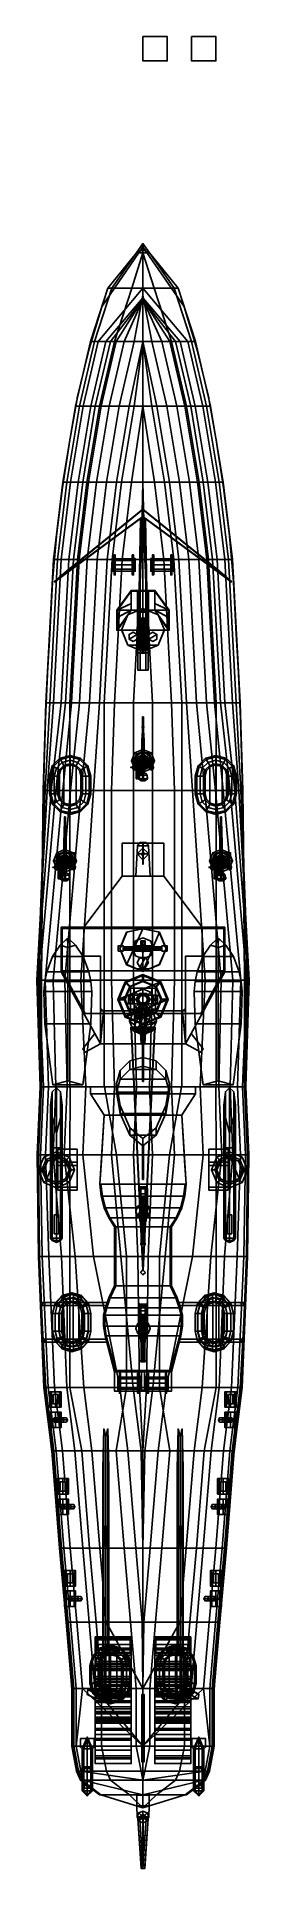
# Model space of a CAD drawing. Header units: millimetres. Extents: x -4.4 to 4.4, y -34.7 to 40.8.
import ezdxf

# ---------------------------------------------------------------- set-up
doc = ezdxf.new("R2010")
doc.units = ezdxf.units.MM
for name, color, linetype in [('barrel', 1, 'Continuous'), ('boats', 1, 'Continuous'), ('gun', 1, 'Continuous'), ('prop', 1, 'Continuous'), ('railings', 6, 'Continuous'), ('sleeve', 5, 'Continuous'), ('superstructure', 3, 'Continuous'), ('turret', 2, 'Continuous')]:
    doc.layers.add(name, color=color, linetype=linetype)

msp = doc.modelspace()

# ---------------------------------------------------------------- linework, layer by layer
for points in [[(1, 40.76, 1), (1, 40.76), (0, 40.76), (0, 40.76, 1)], [(1, 40.76), (1, 39.76), (0, 39.76), (0, 40.76)], [(0, 40.76), (0, 39.76), (0, 39.76, 1), (0, 40.76, 1)], [(0, 40.76, 1), (0, 39.76, 1), (1, 39.76, 1), (1, 40.76, 1)], [(1, 39.76, 1), (1, 39.76), (1, 40.76), (1, 40.76, 1)], [(3, 40.76), (3, 39.76), (2, 39.76), (2, 40.76)], [(2, 40.76), (2, 39.76), (3, 39.76), (3, 40.76)], [(0, 39.76, 1), (0, 39.76), (1, 39.76), (1, 39.76, 1)], [(-0.27, 31.85, 5.46), (-0.27, 31.85, 5.02), (-1.28, 30.39, 2.22), (-1.45, 30.39, 4.84)], [(-0.27, 31.85, 5.46), (-0.27, 31.85, 5.46), (-1.45, 30.39, 4.84), (-1.45, 30.39, 5.28)], [(0, 31.85, 5.476), (-0.27, 31.85, 5.46), (-1.45, 30.39, 5.28), (-0.46, 30.39, 5.34)], [(-0.27, 31.85, 5.02), (0, 31.85, 4.72), (0, 30.39, 0.96), (-1.28, 30.39, 2.22)], [(0, 31.85, 5.476), (0, 31.85, 5.476), (-0.46, 30.39, 5.34), (0, 30.39, 5.356)], [(0, 32.23, 5.55), (0, 32.23, 5.55), (-0.27, 31.85, 5.46), (0, 31.85, 5.476)], [(0, 32.23, 5.55), (0, 31.98, 5.02), (-0.27, 31.85, 5.02), (-0.27, 31.85, 5.46)], [(0, 31.98, 5.02), (0, 31.98, 5.02), (0, 31.85, 4.72), (-0.27, 31.85, 5.02)], [(0, 32.17, 5.53), (-0.04, 32.13, 5.52), (-0.02, 32.13, 9.34), (0, 32.15, 9.34)], [(-0.04, 32.13, 5.52), (0, 32.09, 5.51), (0, 32.11, 9.34), (-0.02, 32.13, 9.34)], [(0, 32.11, 9.34), (0.02, 32.13, 9.34), (0, 32.15, 9.34), (-0.02, 32.13, 9.34)], [(0, 31.85, 5.476), (0.27, 31.85, 5.46), (0, 32.23, 5.55)], [(0.27, 31.85, 5.46), (0.27, 31.85, 5.02), (0, 31.98, 5.02), (0, 32.23, 5.55)], [(0.04, 32.13, 5.52), (0, 32.17, 5.53), (0, 32.15, 9.34), (0.02, 32.13, 9.34)], [(0, 32.09, 5.51), (0.04, 32.13, 5.52), (0.02, 32.13, 9.34), (0, 32.11, 9.34)], [(0.27, 31.85, 5.02), (0, 31.85, 4.72), (0, 31.98, 5.02)], [(0, 30.39, 5.356), (0.46, 30.39, 5.34), (0, 31.85, 5.476)], [(0.46, 30.39, 5.34), (1.45, 30.39, 5.28), (0.27, 31.85, 5.46), (0, 31.85, 5.476)], [(1.28, 30.39, 2.22), (0, 30.39, 0.96), (0, 31.85, 4.72), (0.27, 31.85, 5.02)], [(1.45, 30.39, 4.84), (1.28, 30.39, 2.22), (0.27, 31.85, 5.02), (0.27, 31.85, 5.46)], [(1.45, 30.39, 5.28), (1.45, 30.39, 4.84), (0.27, 31.85, 5.46)], [(-1.45, 30.39, 4.84), (-1.28, 30.39, 2.22), (-1.99, 28.2, 2.22), (-2.16, 28.2, 4.61)], [(-0.46, 30.39, 5.34), (-1.45, 30.39, 5.28), (-2.16, 28.2, 5.05), (-1.17, 28.2, 5.11)], [(-1.45, 30.39, 5.28), (-1.45, 30.39, 4.84), (-2.16, 28.2, 4.61), (-2.16, 28.2, 5.05)], [(-1.28, 30.39, 2.22), (0, 30.39, 0.96), (-1.84, 28.2, 0.96), (-1.99, 28.2, 2.22)], [(0, 30.39, 0.96), (0, 29.99, -0.42), (-1.53, 28.2, -0.42), (-1.84, 28.2, 0.96)], [(0, 30.39, 5.356), (-0.46, 30.39, 5.34), (-1.17, 28.2, 5.11), (0, 28.2, 5.151)], [(0, 28.2, 5.151), (1.17, 28.2, 5.11), (0.46, 30.39, 5.34), (0, 30.39, 5.356)], [(1.84, 28.2, 0.96), (1.53, 28.2, -0.42), (0, 29.99, -0.42), (0, 30.39, 0.96)], [(1.99, 28.2, 2.22), (1.84, 28.2, 0.96), (0, 30.39, 0.96), (1.28, 30.39, 2.22)], [(1.17, 28.2, 5.11), (2.16, 28.2, 5.05), (1.45, 30.39, 5.28), (0.46, 30.39, 5.34)], [(2.16, 28.2, 4.61), (1.99, 28.2, 2.22), (1.28, 30.39, 2.22), (1.45, 30.39, 4.84)], [(2.16, 28.2, 5.05), (2.16, 28.2, 4.61), (1.45, 30.39, 4.84), (1.45, 30.39, 5.28)], [(0, 29.99, -0.42), (0, 29.93, -0.9), (-1.34, 28.2, -0.9), (-1.53, 28.2, -0.42)], [(0, 29.93, -0.9), (0, 29.93, -1.31), (-1.1, 28.2, -1.31), (-1.34, 28.2, -0.9)], [(0, 29.93, -1.31), (0, 29.93, -1.67), (-0.77, 28.2, -1.67), (-1.1, 28.2, -1.31)], [(0, 29.93, -1.67), (0, 30.1, -2.34), (-0.36, 28.2, -2.34), (-0.77, 28.2, -1.67)], [(0, 30.1, -2.34), (0, 30.18, -2.69), (0, 28.2, -2.533), (-0.36, 28.2, -2.34)], [(0.36, 28.2, -2.34), (0, 28.2, -2.533), (0, 30.18, -2.69), (0, 30.1, -2.34)], [(0.77, 28.2, -1.67), (0.36, 28.2, -2.34), (0, 30.1, -2.34), (0, 29.93, -1.67)], [(1.53, 28.2, -0.42), (1.34, 28.2, -0.9), (0, 29.93, -0.9), (0, 29.99, -0.42)], [(1.1, 28.2, -1.31), (0.77, 28.2, -1.67), (0, 29.93, -1.67), (0, 29.93, -1.31)], [(1.34, 28.2, -0.9), (1.1, 28.2, -1.31), (0, 29.93, -1.31), (0, 29.93, -0.9)], [(-2.16, 28.2, 4.61), (-1.99, 28.2, 2.22), (-2.61, 25.53, 2.22), (-2.78, 25.53, 4.38)], [(-2.16, 28.2, 5.05), (-2.16, 28.2, 4.61), (-2.78, 25.53, 4.38), (-2.78, 25.53, 4.82)], [(-1.17, 28.2, 5.11), (-2.16, 28.2, 5.05), (-2.78, 25.53, 4.82), (-1.79, 25.53, 4.88)], [(-1.99, 28.2, 2.22), (-1.84, 28.2, 0.96), (-2.46, 25.53, 0.96), (-2.61, 25.53, 2.22)], [(-1.84, 28.2, 0.96), (-1.53, 28.2, -0.42), (-2.15, 25.53, -0.42), (-2.46, 25.53, 0.96)], [(-1.53, 28.2, -0.42), (-1.34, 28.2, -0.9), (-1.96, 25.53, -0.9), (-2.15, 25.53, -0.42)], [(-1.34, 28.2, -0.9), (-1.1, 28.2, -1.31), (-1.72, 25.53, -1.31), (-1.96, 25.53, -0.9)], [(0, 28.2, 5.151), (-1.17, 28.2, 5.11), (-1.79, 25.53, 4.88), (-0.37, 25.53, 4.93)], [(-1.1, 28.2, -1.31), (-0.77, 28.2, -1.67), (-1.39, 25.53, -1.67), (-1.72, 25.53, -1.31)], [(-0.77, 28.2, -1.67), (-0.36, 28.2, -2.34), (-0.98, 25.53, -1.97), (-1.39, 25.53, -1.67)], [(-0.36, 28.2, -2.34), (0, 28.2, -2.533), (-0.57, 25.53, -2.34), (-0.98, 25.53, -1.97)], [(0, 28.2, -2.533), (0, 28.2, -2.533), (0, 25.53, -2.542), (-0.57, 25.53, -2.34)], [(-0.37, 25.53, 4.93), (0.37, 25.53, 4.93), (0, 28.2, 5.151)], [(0.37, 25.53, 4.93), (1.79, 25.53, 4.88), (1.17, 28.2, 5.11), (0, 28.2, 5.151)], [(0.57, 25.53, -2.34), (0, 25.53, -2.542), (0, 28.2, -2.533)], [(0.98, 25.53, -1.97), (0.57, 25.53, -2.34), (0, 28.2, -2.533), (0.36, 28.2, -2.34)], [(1.39, 25.53, -1.67), (0.98, 25.53, -1.97), (0.36, 28.2, -2.34), (0.77, 28.2, -1.67)], [(1.72, 25.53, -1.31), (1.39, 25.53, -1.67), (0.77, 28.2, -1.67), (1.1, 28.2, -1.31)], [(1.96, 25.53, -0.9), (1.72, 25.53, -1.31), (1.1, 28.2, -1.31), (1.34, 28.2, -0.9)], [(1.79, 25.53, 4.88), (2.78, 25.53, 4.82), (2.16, 28.2, 5.05), (1.17, 28.2, 5.11)], [(2.15, 25.53, -0.42), (1.96, 25.53, -0.9), (1.34, 28.2, -0.9), (1.53, 28.2, -0.42)], [(2.46, 25.53, 0.96), (2.15, 25.53, -0.42), (1.53, 28.2, -0.42), (1.84, 28.2, 0.96)], [(2.61, 25.53, 2.22), (2.46, 25.53, 0.96), (1.84, 28.2, 0.96), (1.99, 28.2, 2.22)], [(2.78, 25.53, 4.38), (2.61, 25.53, 2.22), (1.99, 28.2, 2.22), (2.16, 28.2, 4.61)], [(2.78, 25.53, 4.82), (2.78, 25.53, 4.38), (2.16, 28.2, 4.61), (2.16, 28.2, 5.05)], [(-2.78, 25.53, 4.38), (-2.61, 25.53, 2.22), (-3.13, 22.4, 2.22), (-3.3, 22.4, 4.18)], [(-2.78, 25.53, 4.82), (-2.78, 25.53, 4.38), (-3.3, 22.4, 4.18), (-3.3, 22.4, 4.62)], [(-1.79, 25.53, 4.88), (-2.78, 25.53, 4.82), (-3.3, 22.4, 4.62), (-2.31, 22.4, 4.68)], [(-2.61, 25.53, 2.22), (-2.46, 25.53, 0.96), (-2.98, 22.4, 0.96), (-3.13, 22.4, 2.22)], [(-2.46, 25.53, 0.96), (-2.15, 25.53, -0.42), (-2.67, 22.4, -0.42), (-2.98, 22.4, 0.96)], [(-2.15, 25.53, -0.42), (-1.96, 25.53, -0.9), (-2.48, 22.4, -0.9), (-2.67, 22.4, -0.42)], [(-1.96, 25.53, -0.9), (-1.72, 25.53, -1.31), (-2.24, 22.4, -1.31), (-2.48, 22.4, -0.9)], [(-0.37, 25.53, 4.93), (-1.79, 25.53, 4.88), (-2.31, 22.4, 4.68), (-0.89, 22.4, 4.73)], [(-1.72, 25.53, -1.31), (-1.39, 25.53, -1.67), (-1.91, 22.4, -1.67), (-2.24, 22.4, -1.31)], [(-1.39, 25.53, -1.67), (-0.98, 25.53, -1.97), (-1.5, 22.4, -1.97), (-1.91, 22.4, -1.67)], [(-0.98, 25.53, -1.97), (-0.57, 25.53, -2.34), (-1.09, 22.4, -2.19), (-1.5, 22.4, -1.97)], [(-0.57, 25.53, -2.34), (0, 25.53, -2.542), (-0.47, 22.4, -2.46), (-1.09, 22.4, -2.19)], [(-0.89, 22.4, 4.73), (0.89, 22.4, 4.73), (0.37, 25.53, 4.93), (-0.37, 25.53, 4.93)], [(0, 25.53, -2.542), (0, 25.53, -2.542), (0, 22.4, -2.538), (-0.47, 22.4, -2.46)], [(0.47, 22.4, -2.46), (0, 22.4, -2.538), (0, 25.53, -2.542)], [(1.09, 22.4, -2.19), (0.47, 22.4, -2.46), (0, 25.53, -2.542), (0.57, 25.53, -2.34)], [(0.89, 22.4, 4.73), (2.31, 22.4, 4.68), (1.79, 25.53, 4.88), (0.37, 25.53, 4.93)], [(1.5, 22.4, -1.97), (1.09, 22.4, -2.19), (0.57, 25.53, -2.34), (0.98, 25.53, -1.97)], [(1.91, 22.4, -1.67), (1.5, 22.4, -1.97), (0.98, 25.53, -1.97), (1.39, 25.53, -1.67)], [(2.24, 22.4, -1.31), (1.91, 22.4, -1.67), (1.39, 25.53, -1.67), (1.72, 25.53, -1.31)], [(2.48, 22.4, -0.9), (2.24, 22.4, -1.31), (1.72, 25.53, -1.31), (1.96, 25.53, -0.9)], [(2.31, 22.4, 4.68), (3.3, 22.4, 4.62), (2.78, 25.53, 4.82), (1.79, 25.53, 4.88)], [(2.67, 22.4, -0.42), (2.48, 22.4, -0.9), (1.96, 25.53, -0.9), (2.15, 25.53, -0.42)], [(2.98, 22.4, 0.96), (2.67, 22.4, -0.42), (2.15, 25.53, -0.42), (2.46, 25.53, 0.96)], [(3.13, 22.4, 2.22), (2.98, 22.4, 0.96), (2.46, 25.53, 0.96), (2.61, 25.53, 2.22)], [(3.3, 22.4, 4.18), (3.13, 22.4, 2.22), (2.61, 25.53, 2.22), (2.78, 25.53, 4.38)], [(3.3, 22.4, 4.62), (3.3, 22.4, 4.18), (2.78, 25.53, 4.38), (2.78, 25.53, 4.82)], [(-3.3, 22.4, 4.18), (-3.13, 22.4, 2.22), (-3.51, 19.22, 2.22), (-3.68, 19.22, 4)], [(-3.3, 22.4, 4.62), (-3.3, 22.4, 4.18), (-3.68, 19.22, 4), (-3.68, 19.22, 4.44)], [(-2.31, 22.4, 4.68), (-3.3, 22.4, 4.62), (-3.68, 19.22, 4.44), (-2.69, 19.22, 4.5)], [(-3.13, 22.4, 2.22), (-2.98, 22.4, 0.96), (-3.36, 19.22, 0.96), (-3.51, 19.22, 2.22)], [(-2.98, 22.4, 0.96), (-2.67, 22.4, -0.42), (-3.05, 19.22, -0.42), (-3.36, 19.22, 0.96)], [(-2.67, 22.4, -0.42), (-2.48, 22.4, -0.9), (-2.86, 19.22, -0.9), (-3.05, 19.22, -0.42)], [(-2.48, 22.4, -0.9), (-2.24, 22.4, -1.31), (-2.62, 19.22, -1.31), (-2.86, 19.22, -0.9)], [(-0.89, 22.4, 4.73), (-2.31, 22.4, 4.68), (-2.69, 19.22, 4.5), (-1.27, 19.22, 4.55)], [(-2.24, 22.4, -1.31), (-1.91, 22.4, -1.67), (-2.29, 19.22, -1.67), (-2.62, 19.22, -1.31)], [(-1.91, 22.4, -1.67), (-1.5, 22.4, -1.97), (-1.88, 19.22, -1.97), (-2.29, 19.22, -1.67)], [(-1.5, 22.4, -1.97), (-1.09, 22.4, -2.19), (-1.47, 19.22, -2.19), (-1.88, 19.22, -1.97)], [(-1.09, 22.4, -2.19), (-0.47, 22.4, -2.46), (-0.85, 19.22, -2.41), (-1.47, 19.22, -2.19)], [(-1.27, 19.22, 4.55), (1.27, 19.22, 4.55), (0.89, 22.4, 4.73), (-0.89, 22.4, 4.73)], [(-0.47, 22.4, -2.46), (0, 22.4, -2.538), (-0.07, 19.22, -2.54), (-0.85, 19.22, -2.41)], [(0.07, 19.22, -2.54), (-0.07, 19.22, -2.54), (0, 22.4, -2.538)], [(0.85, 19.22, -2.41), (0.07, 19.22, -2.54), (0, 22.4, -2.538), (0.47, 22.4, -2.46)], [(1.47, 19.22, -2.19), (0.85, 19.22, -2.41), (0.47, 22.4, -2.46), (1.09, 22.4, -2.19)], [(1.27, 19.22, 4.55), (2.69, 19.22, 4.5), (2.31, 22.4, 4.68), (0.89, 22.4, 4.73)], [(1.88, 19.22, -1.97), (1.47, 19.22, -2.19), (1.09, 22.4, -2.19), (1.5, 22.4, -1.97)], [(2.29, 19.22, -1.67), (1.88, 19.22, -1.97), (1.5, 22.4, -1.97), (1.91, 22.4, -1.67)], [(2.62, 19.22, -1.31), (2.29, 19.22, -1.67), (1.91, 22.4, -1.67), (2.24, 22.4, -1.31)], [(2.86, 19.22, -0.9), (2.62, 19.22, -1.31), (2.24, 22.4, -1.31), (2.48, 22.4, -0.9)], [(2.69, 19.22, 4.5), (3.68, 19.22, 4.44), (3.3, 22.4, 4.62), (2.31, 22.4, 4.68)], [(3.05, 19.22, -0.42), (2.86, 19.22, -0.9), (2.48, 22.4, -0.9), (2.67, 22.4, -0.42)], [(3.36, 19.22, 0.96), (3.05, 19.22, -0.42), (2.67, 22.4, -0.42), (2.98, 22.4, 0.96)], [(3.51, 19.22, 2.22), (3.36, 19.22, 0.96), (2.98, 22.4, 0.96), (3.13, 22.4, 2.22)], [(3.68, 19.22, 4), (3.51, 19.22, 2.22), (3.13, 22.4, 2.22), (3.3, 22.4, 4.18)], [(3.68, 19.22, 4.44), (3.68, 19.22, 4), (3.3, 22.4, 4.18), (3.3, 22.4, 4.62)], [(-3.68, 19.22, 4.44), (-3.68, 19.22, 4), (-4, 13.31, 3.87), (-4, 13.31, 4.31)], [(-3.68, 19.22, 4), (-3.51, 19.22, 2.22), (-3.83, 13.31, 2.22), (-4, 13.31, 3.87)], [(-2.69, 19.22, 4.5), (-3.68, 19.22, 4.44), (-4, 13.31, 4.31), (-3.01, 13.31, 4.37)], [(-3.51, 19.22, 2.22), (-3.36, 19.22, 0.96), (-3.68, 13.31, 0.96), (-3.83, 13.31, 2.22)], [(-3.36, 19.22, 0.96), (-3.05, 19.22, -0.42), (-3.37, 13.31, -0.42), (-3.68, 13.31, 0.96)], [(-3.05, 19.22, -0.42), (-2.86, 19.22, -0.9), (-3.18, 13.31, -0.9), (-3.37, 13.31, -0.42)], [(-2.86, 19.22, -0.9), (-2.62, 19.22, -1.31), (-2.94, 13.31, -1.31), (-3.18, 13.31, -0.9)], [(-1.27, 19.22, 4.55), (-2.69, 19.22, 4.5), (-3.01, 13.31, 4.37), (-1.59, 13.31, 4.42)], [(-2.62, 19.22, -1.31), (-2.29, 19.22, -1.67), (-2.61, 13.31, -1.67), (-2.94, 13.31, -1.31)], [(-2.29, 19.22, -1.67), (-1.88, 19.22, -1.97), (-2.2, 13.31, -1.97), (-2.61, 13.31, -1.67)], [(-1.88, 19.22, -1.97), (-1.47, 19.22, -2.19), (-1.79, 13.31, -2.19), (-2.2, 13.31, -1.97)], [(-1.47, 19.22, -2.19), (-0.85, 19.22, -2.41), (-1.17, 13.31, -2.41), (-1.79, 13.31, -2.19)], [(1.27, 19.22, 4.55), (-1.27, 19.22, 4.55), (-1.59, 13.31, 4.42), (1.59, 13.31, 4.42)], [(-1.19, 19.09, 5.08), (-1.19, 19.25, 4.51), (-1.26, 19.25, 4.51), (-1.26, 19.09, 5.08)], [(-1.26, 19.25, 4.51), (-1.26, 18.73, 4.51), (-1.26, 18.89, 5.08), (-1.26, 19.09, 5.08)], [(-1.26, 19.09, 5.08), (-1.26, 19.05, 5.19), (-1.19, 19.05, 5.19), (-1.19, 19.09, 5.08)], [(-1.26, 18.93, 5.19), (-1.26, 19.05, 5.19), (-1.26, 19.09, 5.08), (-1.26, 18.89, 5.08)], [(-1.19, 18.93, 5.19), (-1.19, 19.05, 5.19), (-1.26, 19.05, 5.19), (-1.26, 18.93, 5.19)], [(-1.19, 18.89, 5.08), (-1.19, 18.93, 5.19), (-1.26, 18.93, 5.19), (-1.26, 18.89, 5.08)], [(-1.26, 18.89, 5.08), (-1.26, 18.73, 4.51), (-1.19, 18.73, 4.51), (-1.19, 18.89, 5.08)], [(-1.19, 18.89, 5.08), (-1.19, 18.73, 4.51), (-1.19, 19.25, 4.51), (-1.19, 19.09, 5.08)], [(-1.19, 19.09, 5.08), (-1.19, 19.05, 5.19), (-1.19, 18.93, 5.19), (-1.19, 18.89, 5.08)], [(-0.85, 19.22, -2.41), (-0.07, 19.22, -2.54), (-0.39, 13.31, -2.54), (-1.17, 13.31, -2.41)], [(-0.39, 19.25, 4.51), (-0.39, 18.73, 4.51), (-0.39, 18.89, 5.08), (-0.39, 19.09, 5.08)], [(-0.32, 19.09, 5.08), (-0.32, 19.25, 4.51), (-0.39, 19.25, 4.51), (-0.39, 19.09, 5.08)], [(0.39, 13.31, -2.54), (-0.39, 13.31, -2.54), (-0.07, 19.22, -2.54), (0.07, 19.22, -2.54)], [(-0.39, 19.09, 5.08), (-0.39, 19.05, 5.19), (-0.32, 19.05, 5.19), (-0.32, 19.09, 5.08)], [(-0.39, 18.93, 5.19), (-0.39, 19.05, 5.19), (-0.39, 19.09, 5.08), (-0.39, 18.89, 5.08)], [(-0.32, 18.93, 5.19), (-0.32, 19.05, 5.19), (-0.39, 19.05, 5.19), (-0.39, 18.93, 5.19)], [(-0.32, 18.89, 5.08), (-0.32, 18.93, 5.19), (-0.39, 18.93, 5.19), (-0.39, 18.89, 5.08)], [(-0.39, 18.89, 5.08), (-0.39, 18.73, 4.51), (-0.32, 18.73, 4.51), (-0.32, 18.89, 5.08)], [(-0.32, 18.89, 5.08), (-0.32, 18.73, 4.51), (-0.32, 19.25, 4.51), (-0.32, 19.09, 5.08)], [(-0.32, 19.09, 5.08), (-0.32, 19.05, 5.19), (-0.32, 18.93, 5.19), (-0.32, 18.89, 5.08)], [(1.17, 13.31, -2.41), (0.39, 13.31, -2.54), (0.07, 19.22, -2.54), (0.85, 19.22, -2.41)], [(0.32, 19.25, 4.51), (0.32, 18.73, 4.51), (0.32, 18.89, 5.08), (0.32, 19.09, 5.08)], [(0.39, 19.09, 5.08), (0.39, 19.25, 4.51), (0.32, 19.25, 4.51), (0.32, 19.09, 5.08)], [(0.32, 18.93, 5.19), (0.32, 19.05, 5.19), (0.32, 19.09, 5.08), (0.32, 18.89, 5.08)], [(0.32, 19.09, 5.08), (0.32, 19.05, 5.19), (0.39, 19.05, 5.19), (0.39, 19.09, 5.08)], [(0.39, 18.93, 5.19), (0.39, 19.05, 5.19), (0.32, 19.05, 5.19), (0.32, 18.93, 5.19)], [(0.39, 18.89, 5.08), (0.39, 18.93, 5.19), (0.32, 18.93, 5.19), (0.32, 18.89, 5.08)], [(0.32, 18.89, 5.08), (0.32, 18.73, 4.51), (0.39, 18.73, 4.51), (0.39, 18.89, 5.08)], [(0.39, 18.89, 5.08), (0.39, 18.73, 4.51), (0.39, 19.25, 4.51), (0.39, 19.09, 5.08)], [(0.39, 19.09, 5.08), (0.39, 19.05, 5.19), (0.39, 18.93, 5.19), (0.39, 18.89, 5.08)], [(1.79, 13.31, -2.19), (1.17, 13.31, -2.41), (0.85, 19.22, -2.41), (1.47, 19.22, -2.19)], [(1.19, 19.25, 4.51), (1.19, 18.73, 4.51), (1.19, 18.89, 5.08), (1.19, 19.09, 5.08)], [(1.26, 19.09, 5.08), (1.26, 19.25, 4.51), (1.19, 19.25, 4.51), (1.19, 19.09, 5.08)], [(1.19, 19.09, 5.08), (1.19, 19.05, 5.19), (1.26, 19.05, 5.19), (1.26, 19.09, 5.08)], [(1.19, 18.93, 5.19), (1.19, 19.05, 5.19), (1.19, 19.09, 5.08), (1.19, 18.89, 5.08)], [(1.26, 18.93, 5.19), (1.26, 19.05, 5.19), (1.19, 19.05, 5.19), (1.19, 18.93, 5.19)], [(1.26, 18.89, 5.08), (1.26, 18.93, 5.19), (1.19, 18.93, 5.19), (1.19, 18.89, 5.08)], [(1.19, 18.89, 5.08), (1.19, 18.73, 4.51), (1.26, 18.73, 4.51), (1.26, 18.89, 5.08)], [(1.26, 18.89, 5.08), (1.26, 18.73, 4.51), (1.26, 19.25, 4.51), (1.26, 19.09, 5.08)], [(1.26, 19.09, 5.08), (1.26, 19.05, 5.19), (1.26, 18.93, 5.19), (1.26, 18.89, 5.08)], [(1.59, 13.31, 4.42), (3.01, 13.31, 4.37), (2.69, 19.22, 4.5), (1.27, 19.22, 4.55)], [(2.2, 13.31, -1.97), (1.79, 13.31, -2.19), (1.47, 19.22, -2.19), (1.88, 19.22, -1.97)], [(2.61, 13.31, -1.67), (2.2, 13.31, -1.97), (1.88, 19.22, -1.97), (2.29, 19.22, -1.67)], [(2.94, 13.31, -1.31), (2.61, 13.31, -1.67), (2.29, 19.22, -1.67), (2.62, 19.22, -1.31)], [(3.18, 13.31, -0.9), (2.94, 13.31, -1.31), (2.62, 19.22, -1.31), (2.86, 19.22, -0.9)], [(3.01, 13.31, 4.37), (4, 13.31, 4.31), (3.68, 19.22, 4.44), (2.69, 19.22, 4.5)], [(3.37, 13.31, -0.42), (3.18, 13.31, -0.9), (2.86, 19.22, -0.9), (3.05, 19.22, -0.42)], [(3.68, 13.31, 0.96), (3.37, 13.31, -0.42), (3.05, 19.22, -0.42), (3.36, 19.22, 0.96)], [(3.83, 13.31, 2.22), (3.68, 13.31, 0.96), (3.36, 19.22, 0.96), (3.51, 19.22, 2.22)], [(4, 13.31, 3.87), (3.83, 13.31, 2.22), (3.51, 19.22, 2.22), (3.68, 19.22, 4)], [(4, 13.31, 4.31), (4, 13.31, 3.87), (3.68, 19.22, 4), (3.68, 19.22, 4.44)], [(-4, 13.31, 4.31), (-4, 13.31, 3.87), (-4.1, 9.69, 3.87), (-4.11, 9.69, 4.27)], [(-3.01, 13.31, 4.37), (-4, 13.31, 4.31), (-4.11, 9.69, 4.27), (-3.01, 9.69, 4.32)], [(-4, 13.31, 3.87), (-3.83, 13.31, 2.22), (-4.02, 9.69, 2.22), (-4.1, 9.69, 3.87)], [(-3.83, 13.31, 2.22), (-3.68, 13.31, 0.96), (-3.94, 9.69, 0.96), (-4.02, 9.69, 2.22)], [(-3.68, 13.31, 0.96), (-3.37, 13.31, -0.42), (-3.78, 9.69, -0.1), (-3.94, 9.69, 0.96)], [(-3.37, 13.31, -0.42), (-3.18, 13.31, -0.9), (-3.59, 9.69, -0.78), (-3.78, 9.69, -0.1)], [(-3.18, 13.31, -0.9), (-2.94, 13.31, -1.31), (-3.3, 9.69, -1.31), (-3.59, 9.69, -0.78)], [(-2.94, 13.31, -1.31), (-2.61, 13.31, -1.67), (-2.98, 9.69, -1.67), (-3.3, 9.69, -1.31)], [(-1.59, 13.31, 4.42), (-3.01, 13.31, 4.37), (-3.01, 9.69, 4.32), (-1.59, 9.69, 4.37)], [(-2.61, 13.31, -1.67), (-2.2, 13.31, -1.97), (-2.54, 9.69, -1.97), (-2.98, 9.69, -1.67)], [(-2.2, 13.31, -1.97), (-1.79, 13.31, -2.19), (-2.04, 9.69, -2.19), (-2.54, 9.69, -1.97)], [(-1.79, 13.31, -2.19), (-1.17, 13.31, -2.41), (-1.29, 9.69, -2.41), (-2.04, 9.69, -2.19)], [(-1.59, 9.69, 4.37), (1.59, 9.69, 4.37), (1.59, 13.31, 4.42), (-1.59, 13.31, 4.42)], [(-1.17, 13.31, -2.41), (-0.39, 13.31, -2.54), (-0.39, 9.69, -2.54), (-1.29, 9.69, -2.41)], [(0.39, 9.69, -2.54), (-0.39, 9.69, -2.54), (-0.39, 13.31, -2.54), (0.39, 13.31, -2.54)], [(1.29, 9.69, -2.41), (0.39, 9.69, -2.54), (0.39, 13.31, -2.54), (1.17, 13.31, -2.41)], [(2.04, 9.69, -2.19), (1.29, 9.69, -2.41), (1.17, 13.31, -2.41), (1.79, 13.31, -2.19)], [(1.59, 9.69, 4.37), (3.01, 9.69, 4.32), (3.01, 13.31, 4.37), (1.59, 13.31, 4.42)], [(2.54, 9.69, -1.97), (2.04, 9.69, -2.19), (1.79, 13.31, -2.19), (2.2, 13.31, -1.97)], [(2.98, 9.69, -1.67), (2.54, 9.69, -1.97), (2.2, 13.31, -1.97), (2.61, 13.31, -1.67)], [(3.3, 9.69, -1.31), (2.98, 9.69, -1.67), (2.61, 13.31, -1.67), (2.94, 13.31, -1.31)], [(3.59, 9.69, -0.78), (3.3, 9.69, -1.31), (2.94, 13.31, -1.31), (3.18, 13.31, -0.9)], [(3.01, 9.69, 4.32), (4.11, 9.69, 4.27), (4, 13.31, 4.31), (3.01, 13.31, 4.37)], [(3.78, 9.69, -0.1), (3.59, 9.69, -0.78), (3.18, 13.31, -0.9), (3.37, 13.31, -0.42)], [(3.94, 9.69, 0.96), (3.78, 9.69, -0.1), (3.37, 13.31, -0.42), (3.68, 13.31, 0.96)], [(4.02, 9.69, 2.22), (3.94, 9.69, 0.96), (3.68, 13.31, 0.96), (3.83, 13.31, 2.22)], [(4.1, 9.69, 3.87), (4.02, 9.69, 2.22), (3.83, 13.31, 2.22), (4, 13.31, 3.87)], [(4.11, 9.69, 4.27), (4.1, 9.69, 3.87), (4, 13.31, 3.87), (4, 13.31, 4.31)], [(0, 11.39, 4.38), (-0.332, 11.252, 4.38), (-0.332, 11.252, 4.41), (0, 11.39, 4.41)], [(0, 11.39, 4.41), (-0.332, 11.252, 4.41), (-0.269, 11.189, 4.41), (0, 11.3, 4.41)], [(0.332, 11.252, 4.38), (0, 11.39, 4.38), (0, 11.39, 4.41), (0.332, 11.252, 4.41)], [(0.332, 11.252, 4.41), (0, 11.39, 4.41), (0, 11.3, 4.41), (0.269, 11.189, 4.41)], [(-0.332, 11.252, 4.38), (-0.47, 10.92, 4.38), (-0.47, 10.92, 4.41), (-0.332, 11.252, 4.41)], [(-0.332, 11.252, 4.41), (-0.47, 10.92, 4.41), (-0.38, 10.92, 4.41), (-0.269, 11.189, 4.41)], [(-0.47, 10.92, 4.38), (-0.332, 10.588, 4.38), (-0.332, 10.588, 4.41), (-0.47, 10.92, 4.41)], [(-0.47, 10.92, 4.41), (-0.332, 10.588, 4.41), (-0.269, 10.651, 4.41), (-0.38, 10.92, 4.41)], [(-0.269, 11.189, 4.41), (-0.38, 10.92, 4.41), (-0.34, 10.92, 4.47), (-0.24, 11.16, 4.47)], [(-0.38, 10.92, 4.41), (-0.269, 10.651, 4.41), (-0.24, 10.68, 4.47), (-0.34, 10.92, 4.47)], [(-0.24, 11.16, 4.47), (-0.34, 10.92, 4.47), (-0.25, 10.92, 4.47), (-0.177, 11.097, 4.47)], [(-0.34, 10.92, 4.47), (-0.24, 10.68, 4.47), (-0.177, 10.743, 4.47), (-0.25, 10.92, 4.47)], [(-0.332, 10.588, 4.41), (0, 10.45, 4.41), (0, 10.54, 4.41), (-0.269, 10.651, 4.41)], [(-0.332, 10.588, 4.38), (0, 10.45, 4.38), (0, 10.45, 4.41), (-0.332, 10.588, 4.41)], [(0, 11.3, 4.41), (-0.269, 11.189, 4.41), (-0.24, 11.16, 4.47), (0, 11.26, 4.47)], [(-0.269, 10.651, 4.41), (0, 10.54, 4.41), (0, 10.58, 4.47), (-0.24, 10.68, 4.47)], [(-0.177, 11.097, 4.47), (-0.25, 10.92, 4.47), (-0.19, 10.92, 5.02), (-0.134, 11.054, 5.02)], [(-0.25, 10.92, 4.47), (-0.177, 10.743, 4.47), (-0.134, 10.786, 5.02), (-0.19, 10.92, 5.02)], [(0, 11.26, 4.47), (-0.24, 11.16, 4.47), (-0.177, 11.097, 4.47), (0, 11.17, 4.47)], [(-0.24, 10.68, 4.47), (0, 10.58, 4.47), (0, 10.67, 4.47), (-0.177, 10.743, 4.47)], [(0, 11.17, 4.47), (-0.177, 11.097, 4.47), (-0.134, 11.054, 5.02), (0, 11.11, 5.02)], [(-0.177, 10.743, 4.47), (0, 10.67, 4.47), (0, 10.73, 5.02), (-0.134, 10.786, 5.02)], [(0.269, 11.189, 4.41), (0, 11.3, 4.41), (0, 11.26, 4.47), (0.24, 11.16, 4.47)], [(0.24, 11.16, 4.47), (0, 11.26, 4.47), (0, 11.17, 4.47), (0.177, 11.097, 4.47)], [(0.177, 11.097, 4.47), (0, 11.17, 4.47), (0, 11.11, 5.02), (0.134, 11.054, 5.02)], [(0, 10.67, 4.47), (0.177, 10.743, 4.47), (0.134, 10.786, 5.02), (0, 10.73, 5.02)], [(0, 10.58, 4.47), (0.24, 10.68, 4.47), (0.177, 10.743, 4.47), (0, 10.67, 4.47)], [(0, 10.54, 4.41), (0.269, 10.651, 4.41), (0.24, 10.68, 4.47), (0, 10.58, 4.47)], [(0, 10.45, 4.41), (0.332, 10.588, 4.41), (0.269, 10.651, 4.41), (0, 10.54, 4.41)], [(0, 10.45, 4.38), (0.332, 10.588, 4.38), (0.332, 10.588, 4.41), (0, 10.45, 4.41)], [(0.25, 10.92, 4.47), (0.177, 11.097, 4.47), (0.134, 11.054, 5.02), (0.19, 10.92, 5.02)], [(0.177, 10.743, 4.47), (0.25, 10.92, 4.47), (0.19, 10.92, 5.02), (0.134, 10.786, 5.02)], [(0.34, 10.92, 4.47), (0.24, 11.16, 4.47), (0.177, 11.097, 4.47), (0.25, 10.92, 4.47)], [(0.24, 10.68, 4.47), (0.34, 10.92, 4.47), (0.25, 10.92, 4.47), (0.177, 10.743, 4.47)], [(0.38, 10.92, 4.41), (0.269, 11.189, 4.41), (0.24, 11.16, 4.47), (0.34, 10.92, 4.47)], [(0.269, 10.651, 4.41), (0.38, 10.92, 4.41), (0.34, 10.92, 4.47), (0.24, 10.68, 4.47)], [(0.47, 10.92, 4.41), (0.332, 11.252, 4.41), (0.269, 11.189, 4.41), (0.38, 10.92, 4.41)], [(0.332, 10.588, 4.41), (0.47, 10.92, 4.41), (0.38, 10.92, 4.41), (0.269, 10.651, 4.41)], [(0.47, 10.92, 4.38), (0.332, 11.252, 4.38), (0.332, 11.252, 4.41), (0.47, 10.92, 4.41)], [(0.332, 10.588, 4.38), (0.47, 10.92, 4.38), (0.47, 10.92, 4.41), (0.332, 10.588, 4.41)], [(-4.02, 9.69, 2.22), (-3.94, 9.69, 0.96), (-4.37, 1.88, 0.96), (-4.32, 1.88, 2.22)], [(-3.78, 9.69, -0.1), (-3.59, 9.69, -0.78), (-4.27, 1.88, -0.78), (-4.37, 1.88, -0.1)], [(-3.94, 9.69, 0.96), (-3.78, 9.69, -0.1), (-4.37, 1.88, -0.1), (-4.37, 1.88, 0.96)], [(-4.1, 9.69, 3.87), (-4.02, 9.69, 2.22), (-4.32, 1.88, 2.22), (-4.2, 1.88, 3.87)], [(-3.59, 9.69, -0.78), (-3.3, 9.69, -1.31), (-4.02, 1.88, -1.31), (-4.27, 1.88, -0.78)], [(-4.11, 9.69, 4.27), (-4.1, 9.69, 3.87), (-4.2, 1.88, 3.87), (-4.17, 1.88, 4.14)], [(-3.01, 9.69, 4.32), (-4.11, 9.69, 4.27), (-4.17, 1.88, 4.14), (-3.01, 1.88, 4.2)], [(-3.3, 9.69, -1.31), (-2.98, 9.69, -1.67), (-3.7, 1.88, -1.67), (-4.02, 1.88, -1.31)], [(-2.98, 9.69, -1.67), (-2.54, 9.69, -1.97), (-3.21, 1.88, -1.97), (-3.7, 1.88, -1.67)], [(-2.54, 9.69, -1.97), (-2.04, 9.69, -2.19), (-2.56, 1.88, -2.19), (-3.21, 1.88, -1.97)], [(-1.59, 9.69, 4.37), (-3.01, 9.69, 4.32), (-3.01, 1.88, 4.2), (-1.59, 1.88, 4.29)], [(-2.04, 9.69, -2.19), (-1.29, 9.69, -2.41), (-1.29, 1.88, -2.41), (-2.56, 1.88, -2.19)], [(-1.59, 1.88, 4.29), (1.59, 1.88, 4.29), (1.59, 9.69, 4.37), (-1.59, 9.69, 4.37)], [(-1.29, 9.69, -2.41), (-0.39, 9.69, -2.54), (-0.39, 1.88, -2.54), (-1.29, 1.88, -2.41)], [(0.39, 1.88, -2.54), (-0.39, 1.88, -2.54), (-0.39, 9.69, -2.54), (0.39, 9.69, -2.54)], [(1.29, 1.88, -2.41), (0.39, 1.88, -2.54), (0.39, 9.69, -2.54), (1.29, 9.69, -2.41)], [(2.56, 1.88, -2.19), (1.29, 1.88, -2.41), (1.29, 9.69, -2.41), (2.04, 9.69, -2.19)], [(1.59, 1.88, 4.29), (3.01, 1.88, 4.2), (3.01, 9.69, 4.32), (1.59, 9.69, 4.37)], [(3.21, 1.88, -1.97), (2.56, 1.88, -2.19), (2.04, 9.69, -2.19), (2.54, 9.69, -1.97)], [(3.7, 1.88, -1.67), (3.21, 1.88, -1.97), (2.54, 9.69, -1.97), (2.98, 9.69, -1.67)], [(4.02, 1.88, -1.31), (3.7, 1.88, -1.67), (2.98, 9.69, -1.67), (3.3, 9.69, -1.31)], [(3.01, 1.88, 4.2), (4.17, 1.88, 4.14), (4.11, 9.69, 4.27), (3.01, 9.69, 4.32)], [(4.27, 1.88, -0.78), (4.02, 1.88, -1.31), (3.3, 9.69, -1.31), (3.59, 9.69, -0.78)], [(4.37, 1.88, -0.1), (4.27, 1.88, -0.78), (3.59, 9.69, -0.78), (3.78, 9.69, -0.1)], [(4.37, 1.88, 0.96), (4.37, 1.88, -0.1), (3.78, 9.69, -0.1), (3.94, 9.69, 0.96)], [(4.32, 1.88, 2.22), (4.37, 1.88, 0.96), (3.94, 9.69, 0.96), (4.02, 9.69, 2.22)], [(4.2, 1.88, 3.87), (4.32, 1.88, 2.22), (4.02, 9.69, 2.22), (4.1, 9.69, 3.87)], [(4.17, 1.88, 4.14), (4.2, 1.88, 3.87), (4.1, 9.69, 3.87), (4.11, 9.69, 4.27)], [(-3.542, 7.132, 4.33), (-3.68, 6.8, 4.33), (-3.68, 6.8, 4.36), (-3.542, 7.132, 4.36)], [(-3.542, 7.132, 4.36), (-3.68, 6.8, 4.36), (-3.59, 6.8, 4.36), (-3.479, 7.069, 4.36)], [(-3.68, 6.8, 4.33), (-3.542, 6.468, 4.33), (-3.542, 6.468, 4.36), (-3.68, 6.8, 4.36)], [(-3.68, 6.8, 4.36), (-3.542, 6.468, 4.36), (-3.479, 6.531, 4.36), (-3.59, 6.8, 4.36)], [(-3.479, 7.069, 4.36), (-3.59, 6.8, 4.36), (-3.55, 6.8, 4.42), (-3.45, 7.04, 4.42)], [(-3.59, 6.8, 4.36), (-3.479, 6.531, 4.36), (-3.45, 6.56, 4.42), (-3.55, 6.8, 4.42)], [(-3.45, 7.04, 4.42), (-3.55, 6.8, 4.42), (-3.46, 6.8, 4.42), (-3.387, 6.977, 4.42)], [(-3.55, 6.8, 4.42), (-3.45, 6.56, 4.42), (-3.387, 6.623, 4.42), (-3.46, 6.8, 4.42)], [(-3.21, 7.27, 4.33), (-3.542, 7.132, 4.33), (-3.542, 7.132, 4.36), (-3.21, 7.27, 4.36)], [(-3.21, 7.27, 4.36), (-3.542, 7.132, 4.36), (-3.479, 7.069, 4.36), (-3.21, 7.18, 4.36)], [(-3.21, 7.18, 4.36), (-3.479, 7.069, 4.36), (-3.45, 7.04, 4.42), (-3.21, 7.14, 4.42)], [(-3.387, 6.977, 4.42), (-3.46, 6.8, 4.42), (-3.4, 6.8, 4.97), (-3.344, 6.934, 4.97)], [(-3.46, 6.8, 4.42), (-3.387, 6.623, 4.42), (-3.344, 6.666, 4.97), (-3.4, 6.8, 4.97)], [(-3.21, 7.14, 4.42), (-3.45, 7.04, 4.42), (-3.387, 6.977, 4.42), (-3.21, 7.05, 4.42)], [(-3.21, 7.05, 4.42), (-3.387, 6.977, 4.42), (-3.344, 6.934, 4.97), (-3.21, 6.99, 4.97)], [(-2.878, 7.132, 4.33), (-3.21, 7.27, 4.33), (-3.21, 7.27, 4.36), (-2.878, 7.132, 4.36)], [(-2.878, 7.132, 4.36), (-3.21, 7.27, 4.36), (-3.21, 7.18, 4.36), (-2.941, 7.069, 4.36)], [(-2.941, 7.069, 4.36), (-3.21, 7.18, 4.36), (-3.21, 7.14, 4.42), (-2.97, 7.04, 4.42)], [(-2.97, 7.04, 4.42), (-3.21, 7.14, 4.42), (-3.21, 7.05, 4.42), (-3.033, 6.977, 4.42)], [(-3.033, 6.977, 4.42), (-3.21, 7.05, 4.42), (-3.21, 6.99, 4.97), (-3.076, 6.934, 4.97)], [(-2.96, 6.8, 4.42), (-3.033, 6.977, 4.42), (-3.076, 6.934, 4.97), (-3.02, 6.8, 4.97)], [(-3.033, 6.623, 4.42), (-2.96, 6.8, 4.42), (-3.02, 6.8, 4.97), (-3.076, 6.666, 4.97)], [(-2.87, 6.8, 4.42), (-2.97, 7.04, 4.42), (-3.033, 6.977, 4.42), (-2.96, 6.8, 4.42)], [(-2.97, 6.56, 4.42), (-2.87, 6.8, 4.42), (-2.96, 6.8, 4.42), (-3.033, 6.623, 4.42)], [(-2.83, 6.8, 4.36), (-2.941, 7.069, 4.36), (-2.97, 7.04, 4.42), (-2.87, 6.8, 4.42)], [(-2.941, 6.531, 4.36), (-2.83, 6.8, 4.36), (-2.87, 6.8, 4.42), (-2.97, 6.56, 4.42)], [(-2.74, 6.8, 4.36), (-2.878, 7.132, 4.36), (-2.941, 7.069, 4.36), (-2.83, 6.8, 4.36)], [(-2.878, 6.468, 4.36), (-2.74, 6.8, 4.36), (-2.83, 6.8, 4.36), (-2.941, 6.531, 4.36)], [(-2.74, 6.8, 4.33), (-2.878, 7.132, 4.33), (-2.878, 7.132, 4.36), (-2.74, 6.8, 4.36)], [(-2.878, 6.468, 4.33), (-2.74, 6.8, 4.33), (-2.74, 6.8, 4.36), (-2.878, 6.468, 4.36)], [(2.878, 7.132, 4.36), (2.74, 6.8, 4.36), (2.83, 6.8, 4.36), (2.941, 7.069, 4.36)], [(2.878, 7.132, 4.33), (2.74, 6.8, 4.33), (2.74, 6.8, 4.36), (2.878, 7.132, 4.36)], [(2.74, 6.8, 4.36), (2.878, 6.468, 4.36), (2.941, 6.531, 4.36), (2.83, 6.8, 4.36)], [(2.74, 6.8, 4.33), (2.878, 6.468, 4.33), (2.878, 6.468, 4.36), (2.74, 6.8, 4.36)], [(2.941, 7.069, 4.36), (2.83, 6.8, 4.36), (2.87, 6.8, 4.42), (2.97, 7.04, 4.42)], [(2.83, 6.8, 4.36), (2.941, 6.531, 4.36), (2.97, 6.56, 4.42), (2.87, 6.8, 4.42)], [(2.97, 7.04, 4.42), (2.87, 6.8, 4.42), (2.96, 6.8, 4.42), (3.033, 6.977, 4.42)], [(2.87, 6.8, 4.42), (2.97, 6.56, 4.42), (3.033, 6.623, 4.42), (2.96, 6.8, 4.42)], [(3.21, 7.27, 4.33), (2.878, 7.132, 4.33), (2.878, 7.132, 4.36), (3.21, 7.27, 4.36)], [(3.21, 7.27, 4.36), (2.878, 7.132, 4.36), (2.941, 7.069, 4.36), (3.21, 7.18, 4.36)], [(3.21, 7.18, 4.36), (2.941, 7.069, 4.36), (2.97, 7.04, 4.42), (3.21, 7.14, 4.42)], [(3.033, 6.977, 4.42), (2.96, 6.8, 4.42), (3.02, 6.8, 4.97), (3.076, 6.934, 4.97)], [(2.96, 6.8, 4.42), (3.033, 6.623, 4.42), (3.076, 6.666, 4.97), (3.02, 6.8, 4.97)], [(3.21, 7.14, 4.42), (2.97, 7.04, 4.42), (3.033, 6.977, 4.42), (3.21, 7.05, 4.42)], [(3.21, 7.05, 4.42), (3.033, 6.977, 4.42), (3.076, 6.934, 4.97), (3.21, 6.99, 4.97)], [(3.542, 7.132, 4.33), (3.21, 7.27, 4.33), (3.21, 7.27, 4.36), (3.542, 7.132, 4.36)], [(3.542, 7.132, 4.36), (3.21, 7.27, 4.36), (3.21, 7.18, 4.36), (3.479, 7.069, 4.36)], [(3.479, 7.069, 4.36), (3.21, 7.18, 4.36), (3.21, 7.14, 4.42), (3.45, 7.04, 4.42)], [(3.45, 7.04, 4.42), (3.21, 7.14, 4.42), (3.21, 7.05, 4.42), (3.387, 6.977, 4.42)], [(3.387, 6.977, 4.42), (3.21, 7.05, 4.42), (3.21, 6.99, 4.97), (3.344, 6.934, 4.97)], [(3.46, 6.8, 4.42), (3.387, 6.977, 4.42), (3.344, 6.934, 4.97), (3.4, 6.8, 4.97)], [(3.387, 6.623, 4.42), (3.46, 6.8, 4.42), (3.4, 6.8, 4.97), (3.344, 6.666, 4.97)], [(3.55, 6.8, 4.42), (3.45, 7.04, 4.42), (3.387, 6.977, 4.42), (3.46, 6.8, 4.42)], [(3.45, 6.56, 4.42), (3.55, 6.8, 4.42), (3.46, 6.8, 4.42), (3.387, 6.623, 4.42)], [(3.59, 6.8, 4.36), (3.479, 7.069, 4.36), (3.45, 7.04, 4.42), (3.55, 6.8, 4.42)], [(3.479, 6.531, 4.36), (3.59, 6.8, 4.36), (3.55, 6.8, 4.42), (3.45, 6.56, 4.42)], [(3.68, 6.8, 4.36), (3.542, 7.132, 4.36), (3.479, 7.069, 4.36), (3.59, 6.8, 4.36)], [(3.542, 6.468, 4.36), (3.68, 6.8, 4.36), (3.59, 6.8, 4.36), (3.479, 6.531, 4.36)], [(3.68, 6.8, 4.33), (3.542, 7.132, 4.33), (3.542, 7.132, 4.36), (3.68, 6.8, 4.36)], [(3.542, 6.468, 4.33), (3.68, 6.8, 4.33), (3.68, 6.8, 4.36), (3.542, 6.468, 4.36)], [(-3.542, 6.468, 4.36), (-3.21, 6.33, 4.36), (-3.21, 6.42, 4.36), (-3.479, 6.531, 4.36)], [(-3.542, 6.468, 4.33), (-3.21, 6.33, 4.33), (-3.21, 6.33, 4.36), (-3.542, 6.468, 4.36)], [(-3.479, 6.531, 4.36), (-3.21, 6.42, 4.36), (-3.21, 6.46, 4.42), (-3.45, 6.56, 4.42)], [(-3.45, 6.56, 4.42), (-3.21, 6.46, 4.42), (-3.21, 6.55, 4.42), (-3.387, 6.623, 4.42)], [(-3.387, 6.623, 4.42), (-3.21, 6.55, 4.42), (-3.21, 6.61, 4.97), (-3.344, 6.666, 4.97)], [(-3.21, 6.55, 4.42), (-3.033, 6.623, 4.42), (-3.076, 6.666, 4.97), (-3.21, 6.61, 4.97)], [(-3.21, 6.46, 4.42), (-2.97, 6.56, 4.42), (-3.033, 6.623, 4.42), (-3.21, 6.55, 4.42)], [(-3.21, 6.42, 4.36), (-2.941, 6.531, 4.36), (-2.97, 6.56, 4.42), (-3.21, 6.46, 4.42)], [(-3.21, 6.33, 4.36), (-2.878, 6.468, 4.36), (-2.941, 6.531, 4.36), (-3.21, 6.42, 4.36)], [(-3.21, 6.33, 4.33), (-2.878, 6.468, 4.33), (-2.878, 6.468, 4.36), (-3.21, 6.33, 4.36)], [(2.878, 6.468, 4.36), (3.21, 6.33, 4.36), (3.21, 6.42, 4.36), (2.941, 6.531, 4.36)], [(2.878, 6.468, 4.33), (3.21, 6.33, 4.33), (3.21, 6.33, 4.36), (2.878, 6.468, 4.36)], [(2.941, 6.531, 4.36), (3.21, 6.42, 4.36), (3.21, 6.46, 4.42), (2.97, 6.56, 4.42)], [(2.97, 6.56, 4.42), (3.21, 6.46, 4.42), (3.21, 6.55, 4.42), (3.033, 6.623, 4.42)], [(3.033, 6.623, 4.42), (3.21, 6.55, 4.42), (3.21, 6.61, 4.97), (3.076, 6.666, 4.97)], [(3.21, 6.55, 4.42), (3.387, 6.623, 4.42), (3.344, 6.666, 4.97), (3.21, 6.61, 4.97)], [(3.21, 6.46, 4.42), (3.45, 6.56, 4.42), (3.387, 6.623, 4.42), (3.21, 6.55, 4.42)], [(3.21, 6.42, 4.36), (3.479, 6.531, 4.36), (3.45, 6.56, 4.42), (3.21, 6.46, 4.42)], [(3.21, 6.33, 4.36), (3.542, 6.468, 4.36), (3.479, 6.531, 4.36), (3.21, 6.42, 4.36)], [(3.21, 6.33, 4.33), (3.542, 6.468, 4.33), (3.542, 6.468, 4.36), (3.21, 6.33, 4.36)], [(-4.37, 1.88, 0.96), (-4.37, 1.88, -0.1), (-4.23, -2.51, -0.33), (-4.23, -2.51, 1.13)], [(-4.32, 1.88, 2.22), (-4.37, 1.88, 0.96), (-4.23, -2.51, 1.13), (-4.18, -2.51, 2.09)], [(-4.37, 1.88, -0.1), (-4.27, 1.88, -0.78), (-4.09, -2.51, -0.92), (-4.23, -2.51, -0.33)], [(-4.2, 1.88, 3.87), (-4.32, 1.88, 2.22), (-4.18, -2.51, 2.09), (-4.2, -2.51, 3.83)], [(-4.27, 1.88, -0.78), (-4.02, 1.88, -1.31), (-3.89, -2.51, -1.33), (-4.09, -2.51, -0.92)], [(-4.17, 1.88, 4.14), (-4.2, 1.88, 3.87), (-4.2, -2.51, 3.83), (-4.17, -2.51, 4.1)], [(-3.01, 1.88, 4.2), (-4.17, 1.88, 4.14), (-4.17, -2.51, 4.1), (-3.01, -2.51, 4.16)], [(-4.02, 1.88, -1.31), (-3.7, 1.88, -1.67), (-3.58, -2.51, -1.67), (-3.89, -2.51, -1.33)], [(-3.7, 1.88, -1.67), (-3.21, 1.88, -1.97), (-3.12, -2.51, -1.97), (-3.58, -2.51, -1.67)], [(-3.21, 1.88, -1.97), (-2.56, 1.88, -2.19), (-2.35, -2.51, -2.19), (-3.12, -2.51, -1.97)], [(-1.59, 1.88, 4.29), (-3.01, 1.88, 4.2), (-3.01, -2.51, 4.16), (-1.59, -2.51, 4.25)], [(-2.56, 1.88, -2.19), (-1.29, 1.88, -2.41), (-1.17, -2.51, -2.41), (-2.35, -2.51, -2.19)], [(-1.59, -2.51, 4.25), (1.59, -2.51, 4.25), (1.59, 1.88, 4.29), (-1.59, 1.88, 4.29)], [(-1.29, 1.88, -2.41), (-0.39, 1.88, -2.54), (-0.27, -2.51, -2.54), (-1.17, -2.51, -2.41)], [(-0.39, 1.88, -2.54), (0.39, 1.88, -2.54), (0.27, -2.51, -2.54), (-0.27, -2.51, -2.54)], [(1.17, -2.51, -2.41), (0.27, -2.51, -2.54), (0.39, 1.88, -2.54), (1.29, 1.88, -2.41)], [(2.35, -2.51, -2.19), (1.17, -2.51, -2.41), (1.29, 1.88, -2.41), (2.56, 1.88, -2.19)], [(1.59, -2.51, 4.25), (3.01, -2.51, 4.16), (3.01, 1.88, 4.2), (1.59, 1.88, 4.29)], [(3.12, -2.51, -1.97), (2.35, -2.51, -2.19), (2.56, 1.88, -2.19), (3.21, 1.88, -1.97)], [(3.01, -2.51, 4.16), (4.17, -2.51, 4.1), (4.17, 1.88, 4.14), (3.01, 1.88, 4.2)], [(3.58, -2.51, -1.67), (3.12, -2.51, -1.97), (3.21, 1.88, -1.97), (3.7, 1.88, -1.67)], [(3.89, -2.51, -1.33), (3.58, -2.51, -1.67), (3.7, 1.88, -1.67), (4.02, 1.88, -1.31)], [(4.09, -2.51, -0.92), (3.89, -2.51, -1.33), (4.02, 1.88, -1.31), (4.27, 1.88, -0.78)], [(4.23, -2.51, -0.33), (4.09, -2.51, -0.92), (4.27, 1.88, -0.78), (4.37, 1.88, -0.1)], [(4.17, -2.51, 4.1), (4.2, -2.51, 3.83), (4.2, 1.88, 3.87), (4.17, 1.88, 4.14)], [(4.18, -2.51, 2.09), (4.23, -2.51, 1.13), (4.37, 1.88, 0.96), (4.32, 1.88, 2.22)], [(4.2, -2.51, 3.83), (4.18, -2.51, 2.09), (4.32, 1.88, 2.22), (4.2, 1.88, 3.87)], [(4.23, -2.51, 1.13), (4.23, -2.51, -0.33), (4.37, 1.88, -0.1), (4.37, 1.88, 0.96)], [(-4.18, -2.51, 2.09), (-4.23, -2.51, 1.13), (-4.35, -5.32, 1.13), (-4.3, -5.32, 2.09)], [(-4.23, -2.51, -0.33), (-4.09, -2.51, -0.92), (-4.21, -5.32, -0.92), (-4.35, -5.32, -0.33)], [(-4.23, -2.51, 1.13), (-4.23, -2.51, -0.33), (-4.35, -5.32, -0.33), (-4.35, -5.32, 1.13)], [(-3, -2.51, 2.16), (-4.18, -2.51, 2.09), (-4.3, -5.32, 2.09), (-3.01, -5.32, 2.16)], [(-4.09, -2.51, -0.92), (-3.89, -2.51, -1.33), (-4.01, -5.32, -1.33), (-4.21, -5.32, -0.92)], [(-4.17, -2.51, 4.1), (-4.2, -2.51, 3.83), (-4.2, -2.51, 3.83), (-4.18, -2.51, 2.09)], [(-3.01, -2.51, 4.16), (-4.17, -2.51, 4.1), (-4.18, -2.51, 2.09), (-3, -2.51, 2.16)], [(-3.89, -2.51, -1.33), (-3.58, -2.51, -1.67), (-3.7, -5.32, -1.67), (-4.01, -5.32, -1.33)], [(-3.58, -2.51, -1.67), (-3.12, -2.51, -1.97), (-3.24, -5.32, -1.97), (-3.7, -5.32, -1.67)], [(-3.12, -2.51, -1.97), (-2.35, -2.51, -2.19), (-2.47, -5.32, -2.19), (-3.24, -5.32, -1.97)], [(-1.58, -2.51, 2.22), (-3, -2.51, 2.16), (-3.01, -5.32, 2.16), (-1.09, -5.32, 2.26)], [(-2.16, -2.51, 4.17), (-3.01, -2.51, 4.16), (-3, -2.51, 2.16), (-2.16, -2.51, 2.195)], [(-1.589, -2.51, 4.25), (-3.01, -2.51, 4.16), (-2.16, -2.51, 4.17), (-1.59, -2.51, 4.17)], [(-2.35, -2.51, -2.19), (-1.17, -2.51, -2.41), (-1.29, -5.32, -2.41), (-2.47, -5.32, -2.19)], [(1.59, -2.51, 4.25), (-1.59, -2.51, 4.25), (-1.59, -2.51, 4.17), (1.59, -2.51, 4.17)], [(-1.09, -5.32, 2.26), (1.09, -5.32, 2.26), (1.58, -2.51, 2.22), (-1.58, -2.51, 2.22)], [(-1.17, -2.51, -2.41), (-0.27, -2.51, -2.54), (-0.39, -5.32, -2.54), (-1.29, -5.32, -2.41)], [(0.39, -5.32, -2.54), (-0.39, -5.32, -2.54), (-0.27, -2.51, -2.54), (0.27, -2.51, -2.54)], [(1.29, -5.32, -2.41), (0.39, -5.32, -2.54), (0.27, -2.51, -2.54), (1.17, -2.51, -2.41)], [(1.09, -5.32, 2.26), (3.01, -5.32, 2.16), (3, -2.51, 2.16), (1.58, -2.51, 2.22)], [(2.47, -5.32, -2.19), (1.29, -5.32, -2.41), (1.17, -2.51, -2.41), (2.35, -2.51, -2.19)], [(3.01, -2.51, 4.16), (1.59, -2.51, 4.25), (1.59, -2.51, 4.17), (2.16, -2.51, 4.17)], [(3.01, -2.51, 4.16), (2.16, -2.51, 4.17), (2.16, -2.51, 2.195), (3, -2.51, 2.16)], [(3.24, -5.32, -1.97), (2.47, -5.32, -2.19), (2.35, -2.51, -2.19), (3.12, -2.51, -1.97)], [(3.01, -5.32, 2.16), (4.3, -5.32, 2.09), (4.18, -2.51, 2.09), (3, -2.51, 2.16)], [(4.17, -2.51, 4.1), (3.01, -2.51, 4.16), (3, -2.51, 2.16), (4.18, -2.51, 2.09)], [(3.7, -5.32, -1.67), (3.24, -5.32, -1.97), (3.12, -2.51, -1.97), (3.58, -2.51, -1.67)], [(4.01, -5.32, -1.33), (3.7, -5.32, -1.67), (3.58, -2.51, -1.67), (3.89, -2.51, -1.33)], [(4.21, -5.32, -0.92), (4.01, -5.32, -1.33), (3.89, -2.51, -1.33), (4.09, -2.51, -0.92)], [(4.35, -5.32, -0.33), (4.21, -5.32, -0.92), (4.09, -2.51, -0.92), (4.23, -2.51, -0.33)], [(4.2, -2.51, 3.83), (4.17, -2.51, 4.1), (4.18, -2.51, 2.09), (4.2, -2.51, 3.83)], [(4.3, -5.32, 2.09), (4.35, -5.32, 1.13), (4.23, -2.51, 1.13), (4.18, -2.51, 2.09)], [(4.35, -5.32, 1.13), (4.35, -5.32, -0.33), (4.23, -2.51, -0.33), (4.23, -2.51, 1.13)], [(-4.35, -5.32, -0.33), (-4.21, -5.32, -0.92), (-4.14, -9.51, -0.73), (-4.3, -9.51, -0.02)], [(-4.3, -5.32, 2.09), (-4.35, -5.32, 1.13), (-4.3, -9.51, 1.13), (-4.26, -9.51, 2.09)], [(-4.35, -5.32, 1.13), (-4.35, -5.32, -0.33), (-4.3, -9.51, -0.02), (-4.3, -9.51, 1.13)], [(-3.01, -5.32, 2.16), (-4.3, -5.32, 2.09), (-4.26, -9.51, 2.09), (-3.01, -9.51, 2.16)], [(-4.21, -5.32, -0.92), (-4.01, -5.32, -1.33), (-3.87, -9.51, -1.23), (-4.14, -9.51, -0.73)], [(-4.01, -5.32, -1.33), (-3.7, -5.32, -1.67), (-3.35, -9.51, -1.67), (-3.87, -9.51, -1.23)], [(-3.7, -5.32, -1.67), (-3.24, -5.32, -1.97), (-2.79, -9.51, -1.97), (-3.35, -9.51, -1.67)], [(-3.24, -5.32, -1.97), (-2.47, -5.32, -2.19), (-2.04, -9.51, -2.19), (-2.79, -9.51, -1.97)], [(-1.09, -5.32, 2.26), (-3.01, -5.32, 2.16), (-3.01, -9.51, 2.16), (-0.68, -9.51, 2.26)], [(-2.47, -5.32, -2.19), (-1.29, -5.32, -2.41), (-0.91, -9.51, -2.41), (-2.04, -9.51, -2.19)], [(-1.29, -5.32, -2.41), (-0.39, -5.32, -2.54), (-0.21, -9.51, -2.54), (-0.91, -9.51, -2.41)], [(-0.68, -9.51, 2.26), (0.68, -9.51, 2.26), (1.09, -5.32, 2.26), (-1.09, -5.32, 2.26)], [(0.21, -9.51, -2.54), (-0.21, -9.51, -2.54), (-0.39, -5.32, -2.54), (0.39, -5.32, -2.54)], [(0.91, -9.51, -2.41), (0.21, -9.51, -2.54), (0.39, -5.32, -2.54), (1.29, -5.32, -2.41)], [(0.68, -9.51, 2.26), (3.01, -9.51, 2.16), (3.01, -5.32, 2.16), (1.09, -5.32, 2.26)], [(2.04, -9.51, -2.19), (0.91, -9.51, -2.41), (1.29, -5.32, -2.41), (2.47, -5.32, -2.19)], [(2.79, -9.51, -1.97), (2.04, -9.51, -2.19), (2.47, -5.32, -2.19), (3.24, -5.32, -1.97)], [(3.35, -9.51, -1.67), (2.79, -9.51, -1.97), (3.24, -5.32, -1.97), (3.7, -5.32, -1.67)], [(3.01, -9.51, 2.16), (4.26, -9.51, 2.09), (4.3, -5.32, 2.09), (3.01, -5.32, 2.16)], [(3.87, -9.51, -1.23), (3.35, -9.51, -1.67), (3.7, -5.32, -1.67), (4.01, -5.32, -1.33)], [(4.14, -9.51, -0.73), (3.87, -9.51, -1.23), (4.01, -5.32, -1.33), (4.21, -5.32, -0.92)], [(4.3, -9.51, -0.02), (4.14, -9.51, -0.73), (4.21, -5.32, -0.92), (4.35, -5.32, -0.33)], [(4.26, -9.51, 2.09), (4.3, -9.51, 1.13), (4.35, -5.32, 1.13), (4.3, -5.32, 2.09)], [(4.3, -9.51, 1.13), (4.3, -9.51, -0.02), (4.35, -5.32, -0.33), (4.35, -5.32, 1.13)], [(-4.26, -9.51, 2.09), (-4.3, -9.51, 1.13), (-4.08, -14.9, 1.13), (-4.03, -14.9, 2.07)], [(-4.3, -9.51, 1.13), (-4.3, -9.51, -0.02), (-4, -14.9, 0.41), (-4.08, -14.9, 1.13)], [(-4.3, -9.51, -0.02), (-4.14, -9.51, -0.73), (-3.9, -14.9, 0.01), (-4, -14.9, 0.41)], [(-3.01, -9.51, 2.16), (-4.26, -9.51, 2.09), (-4.03, -14.9, 2.07), (-3.01, -14.9, 2.13)], [(-4.14, -9.51, -0.73), (-3.87, -9.51, -1.23), (-3.64, -14.9, -0.49), (-3.9, -14.9, 0.01)], [(-3.87, -9.51, -1.23), (-3.35, -9.51, -1.67), (-3.13, -14.9, -1.04), (-3.64, -14.9, -0.49)], [(-3.35, -9.51, -1.67), (-2.79, -9.51, -1.97), (-2.43, -14.9, -1.51), (-3.13, -14.9, -1.04)], [(-0.68, -9.51, 2.26), (-3.01, -9.51, 2.16), (-3.01, -14.9, 2.13), (-0.68, -14.9, 2.2)], [(-2.79, -9.51, -1.97), (-2.04, -9.51, -2.19), (-0.95, -14.9, -2.19), (-2.43, -14.9, -1.51)], [(-2.04, -9.51, -2.19), (-0.91, -9.51, -2.41), (-0.41, -14.9, -2.41), (-0.95, -14.9, -2.19)], [(-0.91, -9.51, -2.41), (-0.21, -9.51, -2.54), (-0.14, -14.9, -2.54), (-0.41, -14.9, -2.41)], [(-0.68, -14.9, 2.2), (0.68, -14.9, 2.2), (0.68, -9.51, 2.26), (-0.68, -9.51, 2.26)], [(0.14, -14.9, -2.54), (-0.14, -14.9, -2.54), (-0.21, -9.51, -2.54), (0.21, -9.51, -2.54)], [(0.41, -14.9, -2.41), (0.14, -14.9, -2.54), (0.21, -9.51, -2.54), (0.91, -9.51, -2.41)], [(0.95, -14.9, -2.19), (0.41, -14.9, -2.41), (0.91, -9.51, -2.41), (2.04, -9.51, -2.19)], [(0.68, -14.9, 2.2), (3.01, -14.9, 2.13), (3.01, -9.51, 2.16), (0.68, -9.51, 2.26)], [(2.43, -14.9, -1.51), (0.95, -14.9, -2.19), (2.04, -9.51, -2.19), (2.79, -9.51, -1.97)], [(3.13, -14.9, -1.04), (2.43, -14.9, -1.51), (2.79, -9.51, -1.97), (3.35, -9.51, -1.67)], [(3.01, -14.9, 2.13), (4.03, -14.9, 2.07), (4.26, -9.51, 2.09), (3.01, -9.51, 2.16)], [(3.64, -14.9, -0.49), (3.13, -14.9, -1.04), (3.35, -9.51, -1.67), (3.87, -9.51, -1.23)], [(3.9, -14.9, 0.01), (3.64, -14.9, -0.49), (3.87, -9.51, -1.23), (4.14, -9.51, -0.73)], [(4, -14.9, 0.41), (3.9, -14.9, 0.01), (4.14, -9.51, -0.73), (4.3, -9.51, -0.02)], [(4.08, -14.9, 1.13), (4, -14.9, 0.41), (4.3, -9.51, -0.02), (4.3, -9.51, 1.13)], [(4.03, -14.9, 2.07), (4.08, -14.9, 1.13), (4.3, -9.51, 1.13), (4.26, -9.51, 2.09)], [(-1.46, -11.4, 5.18), (-4.03, -11.4, 4.17), (-4.13, -11.4, 4.17), (-1.46, -11.4, 5.28)], [(-1.46, -11.4, 5.28), (-4.13, -11.4, 4.17), (-4.13, -11.52, 4.17), (-1.5, -11.52, 5.28)], [(-4.13, -11.4, 4.17), (-4.13, -11.4, 2.08), (-4.13, -11.52, 2.08), (-4.13, -11.52, 4.17)], [(-4.03, -11.4, 4.17), (-4.03, -11.4, 2.08), (-4.13, -11.4, 2.08), (-4.13, -11.4, 4.17)], [(-1.5, -11.52, 5.28), (-4.13, -11.52, 4.17), (-4.03, -11.52, 4.17), (-1.5, -11.52, 5.18)], [(-4.13, -11.52, 4.17), (-4.13, -11.52, 2.08), (-4.03, -11.52, 2.08), (-4.03, -11.52, 4.17)], [(-4.03, -11.52, 4.17), (-4.03, -11.4, 4.17), (-1.46, -11.4, 5.18), (-1.5, -11.52, 5.18)], [(-4.03, -11.52, 2.08), (-4.03, -11.4, 2.08), (-4.03, -11.4, 4.17), (-4.03, -11.52, 4.17)], [(1.46, -11.4, 5.28), (4.13, -11.4, 4.17), (4.03, -11.4, 4.17), (1.46, -11.4, 5.18)], [(1.5, -11.52, 5.28), (4.13, -11.52, 4.17), (4.13, -11.4, 4.17), (1.46, -11.4, 5.28)], [(4.03, -11.4, 4.17), (4.03, -11.52, 4.17), (1.5, -11.52, 5.18), (1.46, -11.4, 5.18)], [(1.5, -11.52, 5.18), (4.03, -11.52, 4.17), (4.13, -11.52, 4.17), (1.5, -11.52, 5.28)], [(4.13, -11.4, 4.17), (4.13, -11.4, 2.08), (4.03, -11.4, 2.08), (4.03, -11.4, 4.17)], [(4.03, -11.4, 2.08), (4.03, -11.52, 2.08), (4.03, -11.52, 4.17), (4.03, -11.4, 4.17)], [(4.03, -11.52, 4.17), (4.03, -11.52, 2.08), (4.13, -11.52, 2.08), (4.13, -11.52, 4.17)], [(4.13, -11.52, 4.17), (4.13, -11.52, 2.08), (4.13, -11.4, 2.08), (4.13, -11.4, 4.17)], [(-1.52, -12.92, 5.28), (-4.13, -12.92, 4.17), (-4.13, -13.04, 4.17), (-1.48, -13.04, 5.28)], [(-1.52, -12.92, 5.18), (-4.03, -12.92, 4.17), (-4.13, -12.92, 4.17), (-1.52, -12.92, 5.28)], [(-4.03, -12.92, 4.17), (-4.03, -12.92, 2.08), (-4.13, -12.92, 2.08), (-4.13, -12.92, 4.17)], [(-4.13, -12.92, 4.17), (-4.13, -12.92, 2.08), (-4.13, -13.04, 2.08), (-4.13, -13.04, 4.17)], [(-1.48, -13.04, 5.28), (-4.13, -13.04, 4.17), (-4.03, -13.04, 4.17), (-1.48, -13.04, 5.18)], [(-4.13, -13.04, 4.17), (-4.13, -13.04, 2.08), (-4.03, -13.04, 2.08), (-4.03, -13.04, 4.17)], [(-4.03, -13.04, 4.17), (-4.03, -12.92, 4.17), (-1.52, -12.92, 5.18), (-1.48, -13.04, 5.18)], [(-4.03, -13.04, 2.08), (-4.03, -12.92, 2.08), (-4.03, -12.92, 4.17), (-4.03, -13.04, 4.17)], [(4.03, -12.92, 4.17), (4.03, -13.04, 4.17), (1.48, -13.04, 5.18), (1.52, -12.92, 5.18)], [(1.48, -13.04, 5.28), (4.13, -13.04, 4.17), (4.13, -12.92, 4.17), (1.52, -12.92, 5.28)], [(1.48, -13.04, 5.18), (4.03, -13.04, 4.17), (4.13, -13.04, 4.17), (1.48, -13.04, 5.28)], [(1.52, -12.92, 5.28), (4.13, -12.92, 4.17), (4.03, -12.92, 4.17), (1.52, -12.92, 5.18)], [(4.03, -12.92, 2.08), (4.03, -13.04, 2.08), (4.03, -13.04, 4.17), (4.03, -12.92, 4.17)], [(4.13, -12.92, 4.17), (4.13, -12.92, 2.08), (4.03, -12.92, 2.08), (4.03, -12.92, 4.17)], [(4.03, -13.04, 4.17), (4.03, -13.04, 2.08), (4.13, -13.04, 2.08), (4.13, -13.04, 4.17)], [(4.13, -13.04, 4.17), (4.13, -13.04, 2.08), (4.13, -12.92, 2.08), (4.13, -12.92, 4.17)], [(-4.03, -14.9, 2.07), (-4.08, -14.9, 1.13), (-3.75, -17.51, 1.13), (-3.7, -17.51, 2.07)], [(-4.08, -14.9, 1.13), (-4, -14.9, 0.41), (-3.67, -17.51, 0.41), (-3.75, -17.51, 1.13)], [(-3.01, -14.9, 2.13), (-4.03, -14.9, 2.07), (-3.7, -17.51, 2.07), (-2.52, -17.51, 2.14)], [(-4, -14.9, 0.41), (-3.9, -14.9, 0.01), (-3.57, -17.51, 0.01), (-3.67, -17.51, 0.41)], [(-3.9, -14.9, 0.01), (-3.64, -14.9, -0.49), (-3.31, -17.51, -0.49), (-3.57, -17.51, 0.01)], [(-3.64, -14.9, -0.49), (-3.13, -14.9, -1.04), (-2.8, -17.51, -1.04), (-3.31, -17.51, -0.49)], [(-3.13, -14.9, -1.04), (-2.43, -14.9, -1.51), (-2.1, -17.51, -1.51), (-2.8, -17.51, -1.04)], [(-0.68, -14.9, 2.2), (-3.01, -14.9, 2.13), (-2.52, -17.51, 2.14), (-1.1, -17.51, 2.2)], [(-2.43, -14.9, -1.51), (-0.95, -14.9, -2.19), (-0.62, -17.51, -2.28), (-2.1, -17.51, -1.51)], [(-1.1, -17.51, 2.2), (1.1, -17.51, 2.2), (0.68, -14.9, 2.2), (-0.68, -14.9, 2.2)], [(-1.04, -14.47, 4.17), (-1.04, -14.99, 4.17), (-1.04, -14.83, 4.74), (-1.04, -14.63, 4.74)], [(-0.97, -14.63, 4.74), (-0.97, -14.47, 4.17), (-1.04, -14.47, 4.17), (-1.04, -14.63, 4.74)], [(-1.04, -14.79, 4.85), (-1.04, -14.67, 4.85), (-1.04, -14.63, 4.74), (-1.04, -14.83, 4.74)], [(-1.04, -14.63, 4.74), (-1.04, -14.67, 4.85), (-0.97, -14.67, 4.85), (-0.97, -14.63, 4.74)], [(-0.97, -14.79, 4.85), (-0.97, -14.67, 4.85), (-1.04, -14.67, 4.85), (-1.04, -14.79, 4.85)], [(-0.97, -14.83, 4.74), (-0.97, -14.79, 4.85), (-1.04, -14.79, 4.85), (-1.04, -14.83, 4.74)], [(-1.04, -14.83, 4.74), (-1.04, -14.99, 4.17), (-0.97, -14.99, 4.17), (-0.97, -14.83, 4.74)], [(-0.97, -14.83, 4.74), (-0.97, -14.99, 4.17), (-0.97, -14.47, 4.17), (-0.97, -14.63, 4.74)], [(-0.97, -14.63, 4.74), (-0.97, -14.67, 4.85), (-0.97, -14.79, 4.85), (-0.97, -14.83, 4.74)], [(-0.95, -14.9, -2.19), (-0.41, -14.9, -2.41), (-0.08, -17.51, -2.5), (-0.62, -17.51, -2.28)], [(-0.41, -14.9, -2.41), (-0.14, -14.9, -2.54), (0, -17.51, -2.539), (-0.08, -17.51, -2.5)], [(-0.1, -14.63, 4.74), (-0.1, -14.47, 4.17), (-0.17, -14.47, 4.17), (-0.17, -14.63, 4.74)], [(-0.17, -14.47, 4.17), (-0.17, -14.99, 4.17), (-0.17, -14.83, 4.74), (-0.17, -14.63, 4.74)], [(-0.17, -14.79, 4.85), (-0.17, -14.67, 4.85), (-0.17, -14.63, 4.74), (-0.17, -14.83, 4.74)], [(-0.17, -14.63, 4.74), (-0.17, -14.67, 4.85), (-0.1, -14.67, 4.85), (-0.1, -14.63, 4.74)], [(-0.1, -14.79, 4.85), (-0.1, -14.67, 4.85), (-0.17, -14.67, 4.85), (-0.17, -14.79, 4.85)], [(-0.1, -14.83, 4.74), (-0.1, -14.79, 4.85), (-0.17, -14.79, 4.85), (-0.17, -14.83, 4.74)], [(-0.17, -14.83, 4.74), (-0.17, -14.99, 4.17), (-0.1, -14.99, 4.17), (-0.1, -14.83, 4.74)], [(0, -17.51, -2.539), (0, -17.51, -2.539), (-0.14, -14.9, -2.54), (0.14, -14.9, -2.54)], [(-0.1, -14.83, 4.74), (-0.1, -14.99, 4.17), (-0.1, -14.47, 4.17), (-0.1, -14.63, 4.74)], [(-0.1, -14.63, 4.74), (-0.1, -14.67, 4.85), (-0.1, -14.79, 4.85), (-0.1, -14.83, 4.74)], [(0.08, -17.51, -2.5), (0, -17.51, -2.539), (0.14, -14.9, -2.54), (0.41, -14.9, -2.41)], [(0.62, -17.51, -2.28), (0.08, -17.51, -2.5), (0.41, -14.9, -2.41), (0.95, -14.9, -2.19)], [(0.17, -14.63, 4.74), (0.17, -14.47, 4.17), (0.1, -14.47, 4.17), (0.1, -14.63, 4.74)], [(0.1, -14.47, 4.17), (0.1, -14.99, 4.17), (0.1, -14.83, 4.74), (0.1, -14.63, 4.74)], [(0.1, -14.63, 4.74), (0.1, -14.67, 4.85), (0.17, -14.67, 4.85), (0.17, -14.63, 4.74)], [(0.1, -14.79, 4.85), (0.1, -14.67, 4.85), (0.1, -14.63, 4.74), (0.1, -14.83, 4.74)], [(0.17, -14.79, 4.85), (0.17, -14.67, 4.85), (0.1, -14.67, 4.85), (0.1, -14.79, 4.85)], [(0.17, -14.83, 4.74), (0.17, -14.79, 4.85), (0.1, -14.79, 4.85), (0.1, -14.83, 4.74)], [(0.1, -14.83, 4.74), (0.1, -14.99, 4.17), (0.17, -14.99, 4.17), (0.17, -14.83, 4.74)], [(0.17, -14.83, 4.74), (0.17, -14.99, 4.17), (0.17, -14.47, 4.17), (0.17, -14.63, 4.74)], [(0.17, -14.63, 4.74), (0.17, -14.67, 4.85), (0.17, -14.79, 4.85), (0.17, -14.83, 4.74)], [(2.1, -17.51, -1.51), (0.62, -17.51, -2.28), (0.95, -14.9, -2.19), (2.43, -14.9, -1.51)], [(1.1, -17.51, 2.2), (2.52, -17.51, 2.14), (3.01, -14.9, 2.13), (0.68, -14.9, 2.2)], [(1.04, -14.63, 4.74), (1.04, -14.47, 4.17), (0.97, -14.47, 4.17), (0.97, -14.63, 4.74)], [(0.97, -14.47, 4.17), (0.97, -14.99, 4.17), (0.97, -14.83, 4.74), (0.97, -14.63, 4.74)], [(0.97, -14.79, 4.85), (0.97, -14.67, 4.85), (0.97, -14.63, 4.74), (0.97, -14.83, 4.74)], [(0.97, -14.63, 4.74), (0.97, -14.67, 4.85), (1.04, -14.67, 4.85), (1.04, -14.63, 4.74)], [(1.04, -14.79, 4.85), (1.04, -14.67, 4.85), (0.97, -14.67, 4.85), (0.97, -14.79, 4.85)], [(1.04, -14.83, 4.74), (1.04, -14.79, 4.85), (0.97, -14.79, 4.85), (0.97, -14.83, 4.74)], [(0.97, -14.83, 4.74), (0.97, -14.99, 4.17), (1.04, -14.99, 4.17), (1.04, -14.83, 4.74)], [(1.04, -14.83, 4.74), (1.04, -14.99, 4.17), (1.04, -14.47, 4.17), (1.04, -14.63, 4.74)], [(1.04, -14.63, 4.74), (1.04, -14.67, 4.85), (1.04, -14.79, 4.85), (1.04, -14.83, 4.74)], [(2.8, -17.51, -1.04), (2.1, -17.51, -1.51), (2.43, -14.9, -1.51), (3.13, -14.9, -1.04)], [(2.52, -17.51, 2.14), (3.7, -17.51, 2.07), (4.03, -14.9, 2.07), (3.01, -14.9, 2.13)], [(3.31, -17.51, -0.49), (2.8, -17.51, -1.04), (3.13, -14.9, -1.04), (3.64, -14.9, -0.49)], [(3.57, -17.51, 0.01), (3.31, -17.51, -0.49), (3.64, -14.9, -0.49), (3.9, -14.9, 0.01)], [(3.67, -17.51, 0.41), (3.57, -17.51, 0.01), (3.9, -14.9, 0.01), (4, -14.9, 0.41)], [(3.75, -17.51, 1.13), (3.67, -17.51, 0.41), (4, -14.9, 0.41), (4.08, -14.9, 1.13)], [(3.7, -17.51, 2.07), (3.75, -17.51, 1.13), (4.08, -14.9, 1.13), (4.03, -14.9, 2.07)], [(-3.5, -15.2, 2.93), (-3.5, -15.2, 2.08), (-3.7, -15.2, 2.08), (-3.7, -15.2, 2.93)], [(-3.7, -15.2, 2.93), (-3.7, -15.2, 2.08), (-3.7, -15.58, 2.08), (-3.7, -15.58, 2.93)], [(-3.7, -15.58, 2.93), (-3.7, -15.58, 2.08), (-3.5, -15.58, 2.08), (-3.5, -15.58, 2.93)], [(-3.5, -15.58, 2.08), (-3.5, -15.2, 2.08), (-3.5, -15.2, 2.93), (-3.5, -15.58, 2.93)], [(3.5, -15.2, 2.93), (3.5, -15.2, 2.08), (3.5, -15.58, 2.08), (3.5, -15.58, 2.93)], [(3.7, -15.2, 2.93), (3.7, -15.2, 2.08), (3.5, -15.2, 2.08), (3.5, -15.2, 2.93)], [(3.5, -15.58, 2.93), (3.5, -15.58, 2.08), (3.7, -15.58, 2.08), (3.7, -15.58, 2.93)], [(3.7, -15.58, 2.08), (3.7, -15.2, 2.08), (3.7, -15.2, 2.93), (3.7, -15.58, 2.93)], [(-1.65, -18.23, -1.7), (-1.615, -16.61, -1.785), (-1.615, -25.83, -1.785), (-1.65, -25.83, -1.7)], [(-1.615, -16.61, -1.785), (-1.53, -16.92, -1.82), (-1.53, -25.83, -1.82), (-1.615, -25.83, -1.785)], [(-1.53, -16.92, -1.82), (-1.445, -16.61, -1.785), (-1.445, -25.83, -1.785), (-1.53, -25.83, -1.82)], [(-1.445, -16.61, -1.785), (-1.41, -18.23, -1.7), (-1.41, -25.83, -1.7), (-1.445, -25.83, -1.785)], [(1.41, -18.23, -1.7), (1.445, -16.61, -1.785), (1.445, -25.83, -1.785), (1.41, -25.83, -1.7)], [(1.445, -16.61, -1.785), (1.53, -16.92, -1.82), (1.53, -25.83, -1.82), (1.445, -25.83, -1.785)], [(1.53, -16.92, -1.82), (1.615, -16.61, -1.785), (1.615, -25.83, -1.785), (1.53, -25.83, -1.82)], [(1.615, -16.61, -1.785), (1.65, -18.23, -1.7), (1.65, -25.83, -1.7), (1.615, -25.83, -1.785)], [(-3.7, -17.51, 2.07), (-3.75, -17.51, 1.13), (-3.43, -21.53, 1.13), (-3.38, -21.53, 2.07)], [(-3.75, -17.51, 1.13), (-3.67, -17.51, 0.41), (-3.35, -21.53, 0.41), (-3.43, -21.53, 1.13)], [(-2.52, -17.51, 2.14), (-3.7, -17.51, 2.07), (-3.38, -21.53, 2.07), (-2.2, -21.53, 2.14)], [(-3.67, -17.51, 0.41), (-3.57, -17.51, 0.01), (-3.25, -21.53, 0.01), (-3.35, -21.53, 0.41)], [(-3.57, -17.51, 0.01), (-3.31, -17.51, -0.49), (-2.99, -21.53, -0.49), (-3.25, -21.53, 0.01)], [(-3.31, -17.51, -0.49), (-2.8, -17.51, -1.04), (-2.48, -21.53, -1.04), (-2.99, -21.53, -0.49)], [(-2.8, -17.51, -1.04), (-2.1, -17.51, -1.51), (-1.78, -21.53, -1.51), (-2.48, -21.53, -1.04)], [(-1.1, -17.51, 2.2), (-2.52, -17.51, 2.14), (-2.2, -21.53, 2.14), (-0.78, -21.53, 2.2)], [(-2.1, -17.51, -1.51), (-0.62, -17.51, -2.28), (-0.3, -21.53, -2.42), (-1.78, -21.53, -1.51)], [(-0.78, -21.53, 2.2), (0.78, -21.53, 2.2), (1.1, -17.51, 2.2), (-1.1, -17.51, 2.2)], [(-0.62, -17.51, -2.28), (-0.08, -17.51, -2.5), (0, -21.53, -2.542), (-0.3, -21.53, -2.42)], [(0, -21.53, -2.542), (0, -21.53, -2.542), (-0.08, -17.51, -2.5), (0, -17.51, -2.539)], [(0.3, -21.53, -2.42), (0, -21.53, -2.542), (0.08, -17.51, -2.5), (0.62, -17.51, -2.28)], [(0, -21.53, -2.542), (0, -21.53, -2.542), (0, -17.51, -2.539), (0.08, -17.51, -2.5)], [(1.78, -21.53, -1.51), (0.3, -21.53, -2.42), (0.62, -17.51, -2.28), (2.1, -17.51, -1.51)], [(0.78, -21.53, 2.2), (2.2, -21.53, 2.14), (2.52, -17.51, 2.14), (1.1, -17.51, 2.2)], [(2.48, -21.53, -1.04), (1.78, -21.53, -1.51), (2.1, -17.51, -1.51), (2.8, -17.51, -1.04)], [(2.2, -21.53, 2.14), (3.38, -21.53, 2.07), (3.7, -17.51, 2.07), (2.52, -17.51, 2.14)], [(2.99, -21.53, -0.49), (2.48, -21.53, -1.04), (2.8, -17.51, -1.04), (3.31, -17.51, -0.49)], [(3.25, -21.53, 0.01), (2.99, -21.53, -0.49), (3.31, -17.51, -0.49), (3.57, -17.51, 0.01)], [(3.35, -21.53, 0.41), (3.25, -21.53, 0.01), (3.57, -17.51, 0.01), (3.67, -17.51, 0.41)], [(3.43, -21.53, 1.13), (3.35, -21.53, 0.41), (3.67, -17.51, 0.41), (3.75, -17.51, 1.13)], [(3.38, -21.53, 2.07), (3.43, -21.53, 1.13), (3.75, -17.51, 1.13), (3.7, -17.51, 2.07)], [(-3.2, -18.79, 2.93), (-3.2, -18.79, 2.08), (-3.4, -18.79, 2.08), (-3.4, -18.79, 2.93)], [(-3.4, -18.79, 2.93), (-3.4, -18.79, 2.08), (-3.4, -19.17, 2.08), (-3.4, -19.17, 2.93)], [(-3.2, -19.17, 2.08), (-3.2, -18.79, 2.08), (-3.2, -18.79, 2.93), (-3.2, -19.17, 2.93)], [(-1.615, -20.51, -1.615), (-1.65, -18.23, -1.7), (-1.65, -25.83, -1.7), (-1.615, -25.83, -1.615)], [(-1.41, -18.23, -1.7), (-1.445, -20.51, -1.615), (-1.445, -25.83, -1.615), (-1.41, -25.83, -1.7)], [(1.445, -20.51, -1.615), (1.41, -18.23, -1.7), (1.41, -25.83, -1.7), (1.445, -25.83, -1.615)], [(1.65, -18.23, -1.7), (1.615, -20.51, -1.615), (1.615, -25.83, -1.615), (1.65, -25.83, -1.7)], [(3.2, -18.79, 2.93), (3.2, -18.79, 2.08), (3.2, -19.17, 2.08), (3.2, -19.17, 2.93)], [(3.4, -18.79, 2.93), (3.4, -18.79, 2.08), (3.2, -18.79, 2.08), (3.2, -18.79, 2.93)], [(3.4, -19.17, 2.08), (3.4, -18.79, 2.08), (3.4, -18.79, 2.93), (3.4, -19.17, 2.93)], [(-3.4, -19.17, 2.93), (-3.4, -19.17, 2.08), (-3.2, -19.17, 2.08), (-3.2, -19.17, 2.93)], [(3.2, -19.17, 2.93), (3.2, -19.17, 2.08), (3.4, -19.17, 2.08), (3.4, -19.17, 2.93)], [(-1.53, -21.55, -1.58), (-1.615, -20.51, -1.615), (-1.615, -25.83, -1.615), (-1.53, -25.83, -1.58)], [(-1.445, -20.51, -1.615), (-1.53, -21.55, -1.58), (-1.53, -25.83, -1.58), (-1.445, -25.83, -1.615)], [(1.53, -21.55, -1.58), (1.445, -20.51, -1.615), (1.445, -25.83, -1.615), (1.53, -25.83, -1.58)], [(1.615, -20.51, -1.615), (1.53, -21.55, -1.58), (1.53, -25.83, -1.58), (1.615, -25.83, -1.615)], [(-3.38, -21.53, 2.07), (-3.43, -21.53, 1.13), (-3.16, -24.57, 1.13), (-3.11, -24.57, 2.07)], [(-3.43, -21.53, 1.13), (-3.35, -21.53, 0.41), (-3.08, -24.57, 0.41), (-3.16, -24.57, 1.13)], [(-2.2, -21.53, 2.14), (-3.38, -21.53, 2.07), (-3.11, -24.57, 2.07), (-1.93, -24.57, 2.14)], [(-3.35, -21.53, 0.41), (-3.25, -21.53, 0.01), (-2.98, -24.57, 0.01), (-3.08, -24.57, 0.41)], [(-3.25, -21.53, 0.01), (-2.99, -21.53, -0.49), (-2.72, -24.57, -0.49), (-2.98, -24.57, 0.01)], [(-2.99, -21.53, -0.49), (-2.48, -21.53, -1.04), (-2.21, -24.57, -1.04), (-2.72, -24.57, -0.49)], [(-2.48, -21.53, -1.04), (-1.78, -21.53, -1.51), (-1.51, -24.57, -1.17), (-2.21, -24.57, -1.04)], [(-0.78, -21.53, 2.2), (-2.2, -21.53, 2.14), (-1.93, -24.57, 2.14), (-0.51, -24.57, 2.2)], [(-1.78, -21.53, -1.51), (-0.3, -21.53, -2.42), (-0.03, -24.57, -1.85), (-1.51, -24.57, -1.17)], [(-0.51, -24.57, 2.2), (0.51, -24.57, 2.2), (0.78, -21.53, 2.2), (-0.78, -21.53, 2.2)], [(-0.3, -21.53, -2.42), (0, -21.53, -2.542), (0, -24.57, -1.862), (-0.03, -24.57, -1.85)], [(0.03, -24.57, -1.85), (0, -24.57, -1.862), (0, -21.53, -2.542), (0.3, -21.53, -2.42)], [(1.51, -24.57, -1.17), (0.03, -24.57, -1.85), (0.3, -21.53, -2.42), (1.78, -21.53, -1.51)], [(0.51, -24.57, 2.2), (1.93, -24.57, 2.14), (2.2, -21.53, 2.14), (0.78, -21.53, 2.2)], [(2.21, -24.57, -1.04), (1.51, -24.57, -1.17), (1.78, -21.53, -1.51), (2.48, -21.53, -1.04)], [(1.93, -24.57, 2.14), (3.11, -24.57, 2.07), (3.38, -21.53, 2.07), (2.2, -21.53, 2.14)], [(2.72, -24.57, -0.49), (2.21, -24.57, -1.04), (2.48, -21.53, -1.04), (2.99, -21.53, -0.49)], [(2.98, -24.57, 0.01), (2.72, -24.57, -0.49), (2.99, -21.53, -0.49), (3.25, -21.53, 0.01)], [(3.08, -24.57, 0.41), (2.98, -24.57, 0.01), (3.25, -21.53, 0.01), (3.35, -21.53, 0.41)], [(3.16, -24.57, 1.13), (3.08, -24.57, 0.41), (3.35, -21.53, 0.41), (3.43, -21.53, 1.13)], [(3.11, -24.57, 2.07), (3.16, -24.57, 1.13), (3.43, -21.53, 1.13), (3.38, -21.53, 2.07)], [(-3.1, -22.58, 2.93), (-3.1, -22.58, 2.08), (-3.1, -22.96, 2.08), (-3.1, -22.96, 2.93)], [(-2.9, -22.58, 2.93), (-2.9, -22.58, 2.08), (-3.1, -22.58, 2.08), (-3.1, -22.58, 2.93)], [(-2.9, -22.96, 2.08), (-2.9, -22.58, 2.08), (-2.9, -22.58, 2.93), (-2.9, -22.96, 2.93)], [(3.1, -22.58, 2.93), (3.1, -22.58, 2.08), (2.9, -22.58, 2.08), (2.9, -22.58, 2.93)], [(2.9, -22.58, 2.93), (2.9, -22.58, 2.08), (2.9, -22.96, 2.08), (2.9, -22.96, 2.93)], [(3.1, -22.96, 2.08), (3.1, -22.58, 2.08), (3.1, -22.58, 2.93), (3.1, -22.96, 2.93)], [(-3.1, -22.96, 2.93), (-3.1, -22.96, 2.08), (-2.9, -22.96, 2.08), (-2.9, -22.96, 2.93)], [(2.9, -22.96, 2.93), (2.9, -22.96, 2.08), (3.1, -22.96, 2.08), (3.1, -22.96, 2.93)], [(-3.11, -24.57, 2.07), (-3.16, -24.57, 1.13), (-2.93, -27.31, 1.13), (-2.88, -27.31, 2.07)], [(-3.16, -24.57, 1.13), (-3.08, -24.57, 0.41), (-2.85, -27.31, 0.41), (-2.93, -27.31, 1.13)], [(-1.93, -24.57, 2.14), (-3.11, -24.57, 2.07), (-2.88, -27.31, 2.07), (-1.7, -27.31, 2.14)], [(-3.08, -24.57, 0.41), (-2.98, -24.57, 0.01), (-2.75, -27.31, 0.01), (-2.85, -27.31, 0.41)], [(-2.98, -24.57, 0.01), (-2.72, -24.57, -0.49), (-2.49, -27.31, -0.49), (-2.75, -27.31, 0.01)], [(-2.72, -24.57, -0.49), (-2.21, -24.57, -1.04), (-1.98, -27.31, -1.04), (-2.49, -27.31, -0.49)], [(-2.21, -24.57, -1.04), (-1.51, -24.57, -1.17), (0, -27.31, -1.138), (-1.98, -27.31, -1.04)], [(-0.51, -24.57, 2.2), (-1.93, -24.57, 2.14), (-1.7, -27.31, 2.14), (-0.28, -27.31, 2.2)], [(-1.51, -24.57, -1.17), (-0.03, -24.57, -1.85), (0, -27.31, -1.138)], [(-0.28, -27.31, 2.2), (0.28, -27.31, 2.2), (0.51, -24.57, 2.2), (-0.51, -24.57, 2.2)], [(-0.03, -24.57, -1.85), (0, -24.57, -1.862), (0, -27.31, -1.138)], [(1.98, -27.31, -1.04), (0, -27.31, -1.138), (1.51, -24.57, -1.17), (2.21, -24.57, -1.04)], [(0, -24.57, -1.862), (0.03, -24.57, -1.85), (0, -27.31, -1.138)], [(0.03, -24.57, -1.85), (1.51, -24.57, -1.17), (0, -27.31, -1.138)], [(0.28, -27.31, 2.2), (1.7, -27.31, 2.14), (1.93, -24.57, 2.14), (0.51, -24.57, 2.2)], [(1.7, -27.31, 2.14), (2.88, -27.31, 2.07), (3.11, -24.57, 2.07), (1.93, -24.57, 2.14)], [(2.49, -27.31, -0.49), (1.98, -27.31, -1.04), (2.21, -24.57, -1.04), (2.72, -24.57, -0.49)], [(2.75, -27.31, 0.01), (2.49, -27.31, -0.49), (2.72, -24.57, -0.49), (2.98, -24.57, 0.01)], [(2.85, -27.31, 0.41), (2.75, -27.31, 0.01), (2.98, -24.57, 0.01), (3.08, -24.57, 0.41)], [(2.93, -27.31, 1.13), (2.85, -27.31, 0.41), (3.08, -24.57, 0.41), (3.16, -24.57, 1.13)], [(2.88, -27.31, 2.07), (2.93, -27.31, 1.13), (3.16, -24.57, 1.13), (3.11, -24.57, 2.07)], [(-1.615, -25.83, -1.615), (-1.65, -25.83, -1.7), (-1.73, -25.93, -1.7), (-1.671, -25.93, -1.559)], [(-1.65, -25.83, -1.7), (-1.615, -25.83, -1.785), (-1.671, -25.93, -1.841), (-1.73, -25.93, -1.7)], [(-1.671, -25.93, -1.559), (-1.73, -25.93, -1.7), (-1.73, -27.25, -1.7), (-1.671, -27.25, -1.559)], [(-1.73, -25.93, -1.7), (-1.671, -25.93, -1.841), (-1.671, -27.25, -1.841), (-1.73, -27.25, -1.7)], [(-1.53, -25.83, -1.58), (-1.615, -25.83, -1.615), (-1.671, -25.93, -1.559), (-1.53, -25.93, -1.5)], [(-1.615, -25.83, -1.785), (-1.53, -25.83, -1.82), (-1.53, -25.93, -1.9), (-1.671, -25.93, -1.841)], [(-1.53, -25.93, -1.5), (-1.671, -25.93, -1.559), (-1.671, -27.25, -1.559), (-1.53, -27.25, -1.5)], [(-1.671, -25.93, -1.841), (-1.53, -25.93, -1.9), (-1.53, -27.25, -1.9), (-1.671, -27.25, -1.841)], [(-1.445, -25.83, -1.615), (-1.53, -25.83, -1.58), (-1.53, -25.93, -1.5), (-1.389, -25.93, -1.559)], [(-1.53, -25.83, -1.82), (-1.445, -25.83, -1.785), (-1.389, -25.93, -1.841), (-1.53, -25.93, -1.9)], [(-1.389, -25.93, -1.559), (-1.53, -25.93, -1.5), (-1.53, -27.25, -1.5), (-1.389, -27.25, -1.559)], [(-1.53, -25.93, -1.9), (-1.389, -25.93, -1.841), (-1.389, -27.25, -1.841), (-1.53, -27.25, -1.9)], [(-1.41, -25.83, -1.7), (-1.445, -25.83, -1.615), (-1.389, -25.93, -1.559), (-1.33, -25.93, -1.7)], [(-1.445, -25.83, -1.785), (-1.41, -25.83, -1.7), (-1.33, -25.93, -1.7), (-1.389, -25.93, -1.841)], [(-1.33, -25.93, -1.7), (-1.389, -25.93, -1.559), (-1.389, -27.25, -1.559), (-1.33, -27.25, -1.7)], [(-1.389, -25.93, -1.841), (-1.33, -25.93, -1.7), (-1.33, -27.25, -1.7), (-1.389, -27.25, -1.841)], [(1.445, -25.83, -1.615), (1.41, -25.83, -1.7), (1.33, -25.93, -1.7), (1.389, -25.93, -1.559)], [(1.41, -25.83, -1.7), (1.445, -25.83, -1.785), (1.389, -25.93, -1.841), (1.33, -25.93, -1.7)], [(1.389, -25.93, -1.559), (1.33, -25.93, -1.7), (1.33, -27.25, -1.7), (1.389, -27.25, -1.559)], [(1.33, -25.93, -1.7), (1.389, -25.93, -1.841), (1.389, -27.25, -1.841), (1.33, -27.25, -1.7)], [(1.53, -25.83, -1.58), (1.445, -25.83, -1.615), (1.389, -25.93, -1.559), (1.53, -25.93, -1.5)], [(1.445, -25.83, -1.785), (1.53, -25.83, -1.82), (1.53, -25.93, -1.9), (1.389, -25.93, -1.841)], [(1.53, -25.93, -1.5), (1.389, -25.93, -1.559), (1.389, -27.25, -1.559), (1.53, -27.25, -1.5)], [(1.389, -25.93, -1.841), (1.53, -25.93, -1.9), (1.53, -27.25, -1.9), (1.389, -27.25, -1.841)], [(1.615, -25.83, -1.615), (1.53, -25.83, -1.58), (1.53, -25.93, -1.5), (1.671, -25.93, -1.559)], [(1.53, -25.83, -1.82), (1.615, -25.83, -1.785), (1.671, -25.93, -1.841), (1.53, -25.93, -1.9)], [(1.671, -25.93, -1.559), (1.53, -25.93, -1.5), (1.53, -27.25, -1.5), (1.671, -27.25, -1.559)], [(1.53, -25.93, -1.9), (1.671, -25.93, -1.841), (1.671, -27.25, -1.841), (1.53, -27.25, -1.9)], [(1.65, -25.83, -1.7), (1.615, -25.83, -1.615), (1.671, -25.93, -1.559), (1.73, -25.93, -1.7)], [(1.615, -25.83, -1.785), (1.65, -25.83, -1.7), (1.73, -25.93, -1.7), (1.671, -25.93, -1.841)], [(1.73, -25.93, -1.7), (1.671, -25.93, -1.559), (1.671, -27.25, -1.559), (1.73, -27.25, -1.7)], [(1.671, -25.93, -1.841), (1.73, -25.93, -1.7), (1.73, -27.25, -1.7), (1.671, -27.25, -1.841)], [(-2.88, -27.31, 2.07), (-2.93, -27.31, 1.13), (-2.93, -29.68, 1.13), (-2.88, -29.68, 2.07)], [(-2.93, -27.31, 1.13), (-2.85, -27.31, 0.41), (-2.85, -29.68, 0.41), (-2.93, -29.68, 1.13)], [(-1.7, -27.31, 2.14), (-2.88, -27.31, 2.07), (-2.88, -29.68, 2.07), (-1.7, -29.68, 2.14)], [(-2.85, -27.31, 0.41), (-2.75, -27.31, 0.01), (-2.75, -29.68, 0.01), (-2.85, -29.68, 0.41)], [(-2.75, -27.31, 0.01), (-2.49, -27.31, -0.49), (-2.75, -29.68, 0.01)], [(-2.49, -27.31, -0.49), (0, -29.68, -0.49), (-2.75, -29.68, 0.01)], [(-1.98, -27.31, -1.04), (0, -27.31, -1.138), (0, -29.68, -0.49)], [(-0.28, -27.31, 2.2), (-1.7, -27.31, 2.14), (-1.7, -29.68, 2.14), (-0.28, -29.68, 2.2)], [(-0.28, -29.68, 2.2), (0.28, -29.68, 2.2), (0.28, -27.31, 2.2), (-0.28, -27.31, 2.2)], [(-0.05, -27.78, -1.92), (-0.05, -27.56, -2.99), (-0.05, -27.75, -3.18), (-0.05, -28.86, -1.92)], [(-0.05, -27.75, -3.18), (-0.05, -27.56, -2.99), (0.05, -27.56, -2.99), (0.05, -27.75, -3.18)], [(0.05, -27.78, -1.92), (0.05, -27.56, -2.12), (-0.05, -27.56, -2.12), (-0.05, -27.78, -1.92)], [(-0.05, -27.56, -2.12), (-0.05, -27.56, -2.99), (-0.05, -27.56, -2.99), (-0.05, -27.78, -1.92)], [(0.05, -27.56, -2.12), (0.05, -27.56, -2.99), (-0.05, -27.56, -2.99), (-0.05, -27.56, -2.12)], [(-0.05, -28.86, -1.92), (-0.05, -27.75, -3.18), (-0.05, -30.02, -3.18), (-0.05, -30.33, -2.84)], [(-0.05, -30.02, -3.18), (-0.05, -27.75, -3.18), (0.05, -27.75, -3.18), (0.05, -30.02, -3.18)], [(0.05, -28.86, -1.92), (0.05, -27.78, -1.92), (-0.05, -27.78, -1.92), (-0.05, -28.86, -1.92)], [(0, -27.31, -1.138), (1.98, -27.31, -1.04), (0, -29.68, -0.49)], [(1.98, -27.31, -1.04), (2.49, -27.31, -0.49), (0, -29.68, -0.49)], [(2.75, -29.68, 0.01), (2.75, -29.68, 0.01), (0, -29.68, -0.49), (2.49, -27.31, -0.49)], [(0.05, -27.75, -3.18), (0.05, -27.56, -2.99), (0.05, -27.78, -1.92), (0.05, -28.86, -1.92)], [(0.05, -27.56, -2.99), (0.05, -27.56, -2.99), (0.05, -27.56, -2.12), (0.05, -27.78, -1.92)], [(0.05, -30.02, -3.18), (0.05, -27.75, -3.18), (0.05, -28.86, -1.92), (0.05, -30.33, -2.84)], [(0.28, -29.68, 2.2), (1.7, -29.68, 2.14), (1.7, -27.31, 2.14), (0.28, -27.31, 2.2)], [(1.7, -29.68, 2.14), (2.88, -29.68, 2.07), (2.88, -27.31, 2.07), (1.7, -27.31, 2.14)], [(2.75, -29.68, 0.01), (2.75, -29.68, 0.01), (2.49, -27.31, -0.49), (2.75, -27.31, 0.01)], [(2.85, -29.68, 0.41), (2.75, -29.68, 0.01), (2.75, -27.31, 0.01), (2.85, -27.31, 0.41)], [(2.93, -29.68, 1.13), (2.85, -29.68, 0.41), (2.85, -27.31, 0.41), (2.93, -27.31, 1.13)], [(2.88, -29.68, 2.07), (2.93, -29.68, 1.13), (2.93, -27.31, 1.13), (2.88, -27.31, 2.07)], [(-0.05, -28.56, -0.9), (-0.05, -28.56, -1.68), (-0.05, -28.86, -1.68), (-0.05, -28.86, -0.9)], [(0.05, -28.56, -0.9), (0.05, -28.56, -1.68), (-0.05, -28.56, -1.68), (-0.05, -28.56, -0.9)], [(-0.05, -28.86, -1.68), (-0.05, -28.56, -1.68), (0.05, -28.56, -1.68), (0.05, -28.86, -1.68)], [(0.05, -28.98, -0.9), (0.05, -28.56, -0.9), (-0.05, -28.56, -0.9), (-0.05, -28.98, -0.9)], [(0.05, -28.86, -1.68), (0.05, -28.56, -1.68), (0.05, -28.56, -0.9), (0.05, -28.86, -0.9)], [(-2.5, -29.8, 2.99), (-2.316, -29.37, 2.99), (-2.57, -29.37, 2.99), (-2.57, -29.73, 2.99)], [(-2.57, -29.73, 2.99), (-2.57, -29.37, 2.99), (-2.316, -29.37, 2.99), (-2.5, -29.8, 2.99)], [(-2.5, -29.8, 2.99), (-2.438, -29.8, 3.138), (-2.29, -29.31, 2.99)], [(-2.438, -29.8, 2.842), (-2.5, -29.8, 2.99), (-2.29, -29.31, 2.99)], [(-2.438, -29.8, 3.138), (-2.29, -29.8, 3.2), (-2.29, -29.31, 2.99)], [(-2.29, -29.8, 2.78), (-2.438, -29.8, 2.842), (-2.29, -29.31, 2.99)], [(-2.142, -29.8, 3.138), (-2.08, -29.8, 2.99), (-2.29, -29.31, 2.99)], [(-2.29, -29.8, 3.2), (-2.142, -29.8, 3.138), (-2.29, -29.31, 2.99)], [(-2.142, -29.8, 2.842), (-2.29, -29.8, 2.78), (-2.29, -29.31, 2.99)], [(-2.08, -29.8, 2.99), (-2.142, -29.8, 2.842), (-2.29, -29.31, 2.99)], [(-2.29, -29.73, 3.27), (-2.29, -29.37, 3.27), (-2.29, -29.37, 3.016), (-2.29, -29.8, 3.2)], [(-2.29, -29.8, 3.2), (-2.29, -29.37, 3.016), (-2.29, -29.37, 3.27), (-2.29, -29.73, 3.27)], [(-2.29, -29.8, 2.78), (-2.29, -29.37, 2.964), (-2.29, -29.37, 2.71), (-2.29, -29.73, 2.71)], [(-2.29, -29.73, 2.71), (-2.29, -29.37, 2.71), (-2.29, -29.37, 2.964), (-2.29, -29.8, 2.78)], [(-2.08, -29.8, 2.99), (-2.264, -29.37, 2.99), (-2.01, -29.37, 2.99), (-2.01, -29.73, 2.99)], [(-2.01, -29.73, 2.99), (-2.01, -29.37, 2.99), (-2.264, -29.37, 2.99), (-2.08, -29.8, 2.99)], [(0.05, -28.86, -1.68), (0.05, -28.86, -1.92), (-0.05, -28.86, -1.92), (-0.05, -28.86, -1.68)], [(-0.05, -28.86, -0.9), (-0.05, -28.86, -1.92), (-0.05, -30.33, -2.84), (-0.05, -30.28, -0.9)], [(-0.05, -29.78, -0.65), (-0.05, -28.98, -0.9), (-0.05, -30.28, -0.9), (-0.05, -30.1, -0.65)], [(0.05, -29.78, -0.65), (0.05, -28.98, -0.9), (-0.05, -28.98, -0.9), (-0.05, -29.78, -0.65)], [(0.05, -30.33, -2.84), (0.05, -28.86, -1.92), (0.05, -28.86, -0.9), (0.05, -30.28, -0.9)], [(0.05, -30.28, -0.9), (0.05, -28.98, -0.9), (0.05, -29.78, -0.65), (0.05, -30.1, -0.65)], [(2.08, -29.8, 2.99), (2.264, -29.37, 2.99), (2.01, -29.37, 2.99), (2.01, -29.73, 2.99)], [(2.01, -29.73, 2.99), (2.01, -29.37, 2.99), (2.264, -29.37, 2.99), (2.08, -29.8, 2.99)], [(2.08, -29.8, 2.99), (2.142, -29.8, 3.138), (2.29, -29.31, 2.99)], [(2.142, -29.8, 2.842), (2.08, -29.8, 2.99), (2.29, -29.31, 2.99)], [(2.142, -29.8, 3.138), (2.29, -29.8, 3.2), (2.29, -29.31, 2.99)], [(2.29, -29.8, 2.78), (2.142, -29.8, 2.842), (2.29, -29.31, 2.99)], [(2.29, -29.8, 3.2), (2.438, -29.8, 3.138), (2.29, -29.31, 2.99)], [(2.438, -29.8, 3.138), (2.5, -29.8, 2.99), (2.29, -29.31, 2.99)], [(2.5, -29.8, 2.99), (2.438, -29.8, 2.842), (2.29, -29.31, 2.99)], [(2.438, -29.8, 2.842), (2.29, -29.8, 2.78), (2.29, -29.31, 2.99)], [(2.29, -29.73, 3.27), (2.29, -29.37, 3.27), (2.29, -29.37, 3.016), (2.29, -29.8, 3.2)], [(2.29, -29.8, 3.2), (2.29, -29.37, 3.016), (2.29, -29.37, 3.27), (2.29, -29.73, 3.27)], [(2.29, -29.8, 2.78), (2.29, -29.37, 2.964), (2.29, -29.37, 2.71), (2.29, -29.73, 2.71)], [(2.29, -29.73, 2.71), (2.29, -29.37, 2.71), (2.29, -29.37, 2.964), (2.29, -29.8, 2.78)], [(2.5, -29.8, 2.99), (2.316, -29.37, 2.99), (2.57, -29.37, 2.99), (2.57, -29.73, 2.99)], [(2.57, -29.73, 2.99), (2.57, -29.37, 2.99), (2.316, -29.37, 2.99), (2.5, -29.8, 2.99)], [(-2.88, -29.68, 2.07), (-2.93, -29.68, 1.13), (-2.73, -30.72, 1.13), (-2.68, -30.72, 2.07)], [(-2.93, -29.68, 1.13), (-2.85, -29.68, 0.41), (-2.65, -30.72, 0.41), (-2.73, -30.72, 1.13)], [(-1.7, -29.68, 2.14), (-2.88, -29.68, 2.07), (-2.68, -30.72, 2.07), (-1.5, -30.72, 2.14)], [(-2.85, -29.68, 0.41), (-2.75, -29.68, 0.01), (-2.55, -30.72, 0.01), (-2.65, -30.72, 0.41)], [(-2.75, -29.68, 0.01), (0, -29.68, -0.49), (0, -30.72, -0.21), (-2.55, -30.72, 0.01)], [(-2.5, -31.53, 2.99), (-2.438, -31.53, 3.138), (-2.438, -29.8, 3.138), (-2.5, -29.8, 2.99)], [(-2.438, -31.53, 2.842), (-2.5, -31.53, 2.99), (-2.5, -29.8, 2.99), (-2.438, -29.8, 2.842)], [(-2.29, -31.53, 2.78), (-2.438, -31.53, 2.842), (-2.438, -29.8, 2.842), (-2.29, -29.8, 2.78)], [(-2.438, -31.53, 3.138), (-2.29, -31.53, 3.2), (-2.29, -29.8, 3.2), (-2.438, -29.8, 3.138)], [(-2.142, -31.53, 2.842), (-2.29, -31.53, 2.78), (-2.29, -29.8, 2.78), (-2.142, -29.8, 2.842)], [(-2.29, -31.53, 3.2), (-2.142, -31.53, 3.138), (-2.142, -29.8, 3.138), (-2.29, -29.8, 3.2)], [(-2.142, -31.53, 3.138), (-2.08, -31.53, 2.99), (-2.08, -29.8, 2.99), (-2.142, -29.8, 3.138)], [(-2.08, -31.53, 2.99), (-2.142, -31.53, 2.842), (-2.142, -29.8, 2.842), (-2.08, -29.8, 2.99)], [(-0.28, -29.68, 2.2), (-1.7, -29.68, 2.14), (-1.5, -30.72, 2.14), (-0.08, -30.72, 2.2)], [(-0.08, -30.72, 2.2), (0.08, -30.72, 2.2), (0.28, -29.68, 2.2), (-0.28, -29.68, 2.2)], [(0.05, -30.1, -0.65), (0.05, -29.78, -0.65), (-0.05, -29.78, -0.65), (-0.05, -30.1, -0.65)], [(-0.05, -30.33, -2.84), (-0.05, -30.02, -3.18), (0.05, -30.02, -3.18), (0.05, -30.33, -2.84)], [(-0.05, -30.1, -0.65), (-0.05, -30.28, -0.9), (0.05, -30.28, -0.9), (0.05, -30.1, -0.65)], [(2.55, -30.72, 0.01), (0, -30.72, -0.21), (0, -29.68, -0.49), (2.75, -29.68, 0.01)], [(0.08, -30.72, 2.2), (1.5, -30.72, 2.14), (1.7, -29.68, 2.14), (0.28, -29.68, 2.2)], [(1.5, -30.72, 2.14), (2.68, -30.72, 2.07), (2.88, -29.68, 2.07), (1.7, -29.68, 2.14)], [(2.08, -31.53, 2.99), (2.142, -31.53, 3.138), (2.142, -29.8, 3.138), (2.08, -29.8, 2.99)], [(2.142, -31.53, 2.842), (2.08, -31.53, 2.99), (2.08, -29.8, 2.99), (2.142, -29.8, 2.842)], [(2.142, -31.53, 3.138), (2.29, -31.53, 3.2), (2.29, -29.8, 3.2), (2.142, -29.8, 3.138)], [(2.29, -31.53, 2.78), (2.142, -31.53, 2.842), (2.142, -29.8, 2.842), (2.29, -29.8, 2.78)], [(2.29, -31.53, 3.2), (2.438, -31.53, 3.138), (2.438, -29.8, 3.138), (2.29, -29.8, 3.2)], [(2.438, -31.53, 2.842), (2.29, -31.53, 2.78), (2.29, -29.8, 2.78), (2.438, -29.8, 2.842)], [(2.438, -31.53, 3.138), (2.5, -31.53, 2.99), (2.5, -29.8, 2.99), (2.438, -29.8, 3.138)], [(2.5, -31.53, 2.99), (2.438, -31.53, 2.842), (2.438, -29.8, 2.842), (2.5, -29.8, 2.99)], [(2.65, -30.72, 0.41), (2.55, -30.72, 0.01), (2.75, -29.68, 0.01), (2.85, -29.68, 0.41)], [(2.73, -30.72, 1.13), (2.65, -30.72, 0.41), (2.85, -29.68, 0.41), (2.93, -29.68, 1.13)], [(2.68, -30.72, 2.07), (2.73, -30.72, 1.13), (2.93, -29.68, 1.13), (2.88, -29.68, 2.07)], [(-2.68, -30.72, 2.07), (-2.73, -30.72, 1.13), (-2.57, -31.09, 1.13), (-2.52, -31.09, 2.07)], [(-2.73, -30.72, 1.13), (-2.65, -30.72, 0.41), (-2.49, -31.09, 0.41), (-2.57, -31.09, 1.13)], [(-1.5, -30.72, 2.14), (-2.68, -30.72, 2.07), (-2.52, -31.09, 2.07), (-1.34, -31.09, 2.14)], [(-2.65, -30.72, 0.41), (-2.55, -30.72, 0.01), (-2.49, -31.09, 0.41)], [(-2.49, -31.09, 0.41), (-2.55, -30.72, 0.01), (0, -31.09, 0.01), (0, -31.69, 0.45)], [(-2.55, -30.72, 0.01), (0, -30.72, -0.21), (0, -31.09, 0.01)], [(-2.5, -30.53, 2.14), (-2.5, -31.41, 2.14), (-2.5, -31.41, 2.44), (-2.5, -30.53, 2.44)], [(-2.08, -31.41, 2.14), (-2.5, -31.41, 2.14), (-2.5, -30.53, 2.14), (-2.08, -30.53, 2.14)], [(-2.08, -30.53, 2.14), (-2.5, -30.53, 2.14), (-2.5, -30.53, 2.44), (-2.08, -30.53, 2.44)], [(-2.5, -30.53, 2.44), (-2.5, -31.31, 2.44), (-2.08, -31.31, 2.44), (-2.08, -30.53, 2.44)], [(-2.47, -30.61, 2.9), (-2.42, -30.61, 2.8), (-2.5, -30.61, 2.74), (-2.5, -30.61, 2.9)], [(-2.47, -30.71, 2.9), (-2.47, -30.61, 2.9), (-2.5, -30.61, 2.9), (-2.5, -30.71, 2.9)], [(-2.42, -30.61, 2.8), (-2.29, -30.61, 2.78), (-2.29, -30.61, 2.74), (-2.5, -30.61, 2.74)], [(-2.08, -30.61, 2.44), (-2.5, -30.61, 2.44), (-2.5, -30.61, 2.74), (-2.08, -30.61, 2.74)], [(-2.5, -30.61, 2.44), (-2.5, -30.71, 2.44), (-2.5, -30.71, 2.9), (-2.5, -30.61, 2.9)], [(-2.5, -30.71, 2.9), (-2.5, -30.71, 2.74), (-2.42, -30.71, 2.8), (-2.47, -30.71, 2.9)], [(-2.5, -30.71, 2.74), (-2.29, -30.71, 2.74), (-2.29, -30.71, 2.78), (-2.42, -30.71, 2.8)], [(-2.08, -30.71, 2.74), (-2.5, -30.71, 2.74), (-2.5, -30.71, 2.44), (-2.08, -30.71, 2.44)], [(-2.42, -30.71, 2.8), (-2.42, -30.61, 2.8), (-2.47, -30.61, 2.9), (-2.47, -30.71, 2.9)], [(-2.29, -30.71, 2.78), (-2.29, -30.61, 2.78), (-2.42, -30.61, 2.8), (-2.42, -30.71, 2.8)], [(-2.29, -30.61, 2.78), (-2.29, -30.71, 2.78), (-2.16, -30.71, 2.8), (-2.16, -30.61, 2.8)], [(-2.08, -30.61, 2.74), (-2.29, -30.61, 2.74), (-2.29, -30.61, 2.78), (-2.16, -30.61, 2.8)], [(-2.16, -30.71, 2.8), (-2.29, -30.71, 2.78), (-2.29, -30.71, 2.74), (-2.08, -30.71, 2.74)], [(-2.16, -30.61, 2.8), (-2.16, -30.71, 2.8), (-2.11, -30.71, 2.9), (-2.11, -30.61, 2.9)], [(-2.08, -30.61, 2.9), (-2.08, -30.61, 2.74), (-2.16, -30.61, 2.8), (-2.11, -30.61, 2.9)], [(-2.11, -30.71, 2.9), (-2.16, -30.71, 2.8), (-2.08, -30.71, 2.74), (-2.08, -30.71, 2.9)], [(-2.11, -30.61, 2.9), (-2.11, -30.71, 2.9), (-2.08, -30.71, 2.9), (-2.08, -30.61, 2.9)], [(-2.08, -30.53, 2.44), (-2.08, -31.41, 2.44), (-2.08, -31.41, 2.14), (-2.08, -30.53, 2.14)], [(-2.08, -30.61, 2.9), (-2.08, -30.71, 2.9), (-2.08, -30.71, 2.44), (-2.08, -30.61, 2.44)], [(-0.08, -30.72, 2.2), (-1.5, -30.72, 2.14), (-1.34, -31.09, 2.14), (0, -31.09, 2.197)], [(0, -31.09, 2.197), (0, -31.09, 2.197), (0.08, -30.72, 2.2), (-0.08, -30.72, 2.2)], [(-0.05, -30.28, -0.9), (-0.05, -30.33, -2.84), (0.05, -30.33, -2.84), (0.05, -30.28, -0.9)], [(0, -31.09, 2.197), (1.34, -31.09, 2.14), (1.5, -30.72, 2.14), (0.08, -30.72, 2.2)], [(0, -31.69, 0.45), (0, -31.09, 0.01), (2.55, -30.72, 0.01), (2.49, -31.09, 0.41)], [(0, -30.72, -0.21), (2.55, -30.72, 0.01), (0, -31.09, 0.01)], [(1.34, -31.09, 2.14), (2.52, -31.09, 2.07), (2.68, -30.72, 2.07), (1.5, -30.72, 2.14)], [(2.08, -30.53, 2.44), (2.08, -31.31, 2.44), (2.5, -31.31, 2.44), (2.5, -30.53, 2.44)], [(2.5, -31.41, 2.14), (2.08, -31.41, 2.14), (2.08, -30.53, 2.14), (2.5, -30.53, 2.14)], [(2.08, -30.53, 2.14), (2.08, -31.41, 2.14), (2.08, -31.41, 2.44), (2.08, -30.53, 2.44)], [(2.5, -30.53, 2.14), (2.08, -30.53, 2.14), (2.08, -30.53, 2.44), (2.5, -30.53, 2.44)], [(2.08, -30.61, 2.44), (2.08, -30.71, 2.44), (2.08, -30.71, 2.9), (2.08, -30.61, 2.9)], [(2.11, -30.71, 2.9), (2.11, -30.61, 2.9), (2.08, -30.61, 2.9), (2.08, -30.71, 2.9)], [(2.16, -30.61, 2.8), (2.29, -30.61, 2.78), (2.29, -30.61, 2.74), (2.08, -30.61, 2.74)], [(2.5, -30.61, 2.44), (2.08, -30.61, 2.44), (2.08, -30.61, 2.74), (2.5, -30.61, 2.74)], [(2.11, -30.61, 2.9), (2.16, -30.61, 2.8), (2.08, -30.61, 2.74), (2.08, -30.61, 2.9)], [(2.08, -30.71, 2.74), (2.29, -30.71, 2.74), (2.29, -30.71, 2.78), (2.16, -30.71, 2.8)], [(2.5, -30.71, 2.74), (2.08, -30.71, 2.74), (2.08, -30.71, 2.44), (2.5, -30.71, 2.44)], [(2.08, -30.71, 2.9), (2.08, -30.71, 2.74), (2.16, -30.71, 2.8), (2.11, -30.71, 2.9)], [(2.16, -30.71, 2.8), (2.16, -30.61, 2.8), (2.11, -30.61, 2.9), (2.11, -30.71, 2.9)], [(2.29, -30.71, 2.78), (2.29, -30.61, 2.78), (2.16, -30.61, 2.8), (2.16, -30.71, 2.8)], [(2.29, -30.61, 2.78), (2.29, -30.71, 2.78), (2.42, -30.71, 2.8), (2.42, -30.61, 2.8)], [(2.5, -30.61, 2.74), (2.29, -30.61, 2.74), (2.29, -30.61, 2.78), (2.42, -30.61, 2.8)], [(2.42, -30.71, 2.8), (2.29, -30.71, 2.78), (2.29, -30.71, 2.74), (2.5, -30.71, 2.74)], [(2.42, -30.61, 2.8), (2.42, -30.71, 2.8), (2.47, -30.71, 2.9), (2.47, -30.61, 2.9)], [(2.5, -30.61, 2.9), (2.5, -30.61, 2.74), (2.42, -30.61, 2.8), (2.47, -30.61, 2.9)], [(2.47, -30.71, 2.9), (2.42, -30.71, 2.8), (2.5, -30.71, 2.74), (2.5, -30.71, 2.9)], [(2.47, -30.61, 2.9), (2.47, -30.71, 2.9), (2.5, -30.71, 2.9), (2.5, -30.61, 2.9)], [(2.57, -31.09, 1.13), (2.49, -31.09, 0.41), (2.65, -30.72, 0.41), (2.73, -30.72, 1.13)], [(2.49, -31.09, 0.41), (2.49, -31.09, 0.41), (2.55, -30.72, 0.01), (2.65, -30.72, 0.41)], [(2.5, -30.53, 2.44), (2.5, -31.41, 2.44), (2.5, -31.41, 2.14), (2.5, -30.53, 2.14)], [(2.5, -30.61, 2.9), (2.5, -30.71, 2.9), (2.5, -30.71, 2.44), (2.5, -30.61, 2.44)], [(2.52, -31.09, 2.07), (2.57, -31.09, 1.13), (2.73, -30.72, 1.13), (2.68, -30.72, 2.07)], [(-2.52, -31.09, 2.07), (-2.57, -31.09, 1.13), (-1.79, -31.69, 1.17), (-1.74, -31.69, 2.11)], [(-2.57, -31.09, 1.13), (-2.49, -31.09, 0.41), (0, -31.69, 0.45), (-1.79, -31.69, 1.17)], [(-1.34, -31.09, 2.14), (-2.52, -31.09, 2.07), (-1.74, -31.69, 2.11), (-0.56, -31.69, 2.18)], [(-2.08, -31.31, 2.44), (-2.5, -31.31, 2.44), (-2.5, -31.31, 2.74), (-2.08, -31.31, 2.74)], [(-2.5, -31.31, 2.44), (-2.5, -31.41, 2.44), (-2.5, -31.41, 2.9), (-2.5, -31.31, 2.9)], [(-2.42, -31.31, 2.8), (-2.29, -31.31, 2.78), (-2.29, -31.31, 2.74), (-2.5, -31.31, 2.74)], [(-2.47, -31.31, 2.9), (-2.42, -31.31, 2.8), (-2.5, -31.31, 2.74), (-2.5, -31.31, 2.9)], [(-2.47, -31.41, 2.9), (-2.47, -31.31, 2.9), (-2.5, -31.31, 2.9), (-2.5, -31.41, 2.9)], [(-2.08, -31.41, 2.74), (-2.5, -31.41, 2.74), (-2.5, -31.41, 2.44), (-2.08, -31.41, 2.44)], [(-2.5, -31.41, 2.74), (-2.29, -31.41, 2.74), (-2.29, -31.41, 2.78), (-2.42, -31.41, 2.8)], [(-2.5, -31.41, 2.9), (-2.5, -31.41, 2.74), (-2.42, -31.41, 2.8), (-2.47, -31.41, 2.9)], [(-2.08, -31.41, 2.44), (-2.5, -31.41, 2.44), (-2.5, -31.41, 2.14), (-2.08, -31.41, 2.14)], [(-2.438, -31.53, 3.138), (-2.5, -31.53, 2.99), (-2.29, -31.73, 2.99)], [(-2.5, -31.53, 2.99), (-2.438, -31.53, 2.842), (-2.29, -31.73, 2.99)], [(-2.42, -31.41, 2.8), (-2.42, -31.31, 2.8), (-2.47, -31.31, 2.9), (-2.47, -31.41, 2.9)], [(-2.29, -31.53, 3.2), (-2.438, -31.53, 3.138), (-2.29, -31.73, 2.99)], [(-2.438, -31.53, 2.842), (-2.29, -31.53, 2.78), (-2.29, -31.73, 2.99)], [(-2.29, -31.41, 2.78), (-2.29, -31.31, 2.78), (-2.42, -31.31, 2.8), (-2.42, -31.41, 2.8)], [(-2.08, -31.31, 2.74), (-2.29, -31.31, 2.74), (-2.29, -31.31, 2.78), (-2.16, -31.31, 2.8)], [(-2.29, -31.31, 2.78), (-2.29, -31.41, 2.78), (-2.16, -31.41, 2.8), (-2.16, -31.31, 2.8)], [(-2.16, -31.41, 2.8), (-2.29, -31.41, 2.78), (-2.29, -31.41, 2.74), (-2.08, -31.41, 2.74)], [(-2.142, -31.53, 3.138), (-2.29, -31.53, 3.2), (-2.29, -31.73, 2.99)], [(-2.08, -31.53, 2.99), (-2.142, -31.53, 3.138), (-2.29, -31.73, 2.99)], [(-2.142, -31.53, 2.842), (-2.08, -31.53, 2.99), (-2.29, -31.73, 2.99)], [(-2.29, -31.53, 2.78), (-2.142, -31.53, 2.842), (-2.29, -31.73, 2.99)], [(-2.08, -31.31, 2.9), (-2.08, -31.31, 2.74), (-2.16, -31.31, 2.8), (-2.11, -31.31, 2.9)], [(-2.16, -31.31, 2.8), (-2.16, -31.41, 2.8), (-2.11, -31.41, 2.9), (-2.11, -31.31, 2.9)], [(-2.11, -31.41, 2.9), (-2.16, -31.41, 2.8), (-2.08, -31.41, 2.74), (-2.08, -31.41, 2.9)], [(-2.11, -31.31, 2.9), (-2.11, -31.41, 2.9), (-2.08, -31.41, 2.9), (-2.08, -31.31, 2.9)], [(-2.08, -31.31, 2.9), (-2.08, -31.41, 2.9), (-2.08, -31.41, 2.44), (-2.08, -31.31, 2.44)], [(-1.74, -31.69, 2.11), (-1.79, -31.69, 1.17), (0, -31.69, 0.45)], [(-1.74, -31.69, 2.11), (0, -31.69, 0.45), (0, -32.23, 1.24), (0, -32.23, 2.18)], [(-0.56, -31.69, 2.18), (-1.74, -31.69, 2.11), (0, -32.23, 2.18)], [(0, -31.09, 2.197), (-1.34, -31.09, 2.14), (-0.56, -31.69, 2.18), (0, -31.69, 2.204)], [(0, -31.69, 2.204), (-0.56, -31.69, 2.18), (0, -32.23, 2.18), (0, -32.23, 2.197)], [(0.25, -32.15, 2.47), (0.25, -31.7, 2.47), (-0.25, -31.7, 2.47), (-0.25, -32.15, 2.47)], [(-0.25, -31.7, 2.47), (-0.25, -31.7, 2.18), (-0.25, -32.15, 2.18), (-0.25, -32.15, 2.47)], [(0.25, -31.7, 2.47), (0.25, -31.7, 2.18), (-0.25, -31.7, 2.18), (-0.25, -31.7, 2.47)], [(0, -31.69, 2.204), (0.56, -31.69, 2.18), (1.34, -31.09, 2.14), (0, -31.09, 2.197)], [(1.79, -31.69, 1.17), (0, -31.69, 0.45), (2.49, -31.09, 0.41), (2.57, -31.09, 1.13)], [(0, -32.23, 2.18), (0, -32.23, 1.24), (0, -31.69, 0.45), (1.74, -31.69, 2.11)], [(0, -32.23, 2.197), (0, -32.23, 2.18), (0.56, -31.69, 2.18), (0, -31.69, 2.204)], [(0, -31.69, 0.45), (0, -31.69, 0.45), (1.79, -31.69, 1.17), (1.74, -31.69, 2.11)], [(0, -32.23, 2.18), (0, -32.23, 2.18), (1.74, -31.69, 2.11), (0.56, -31.69, 2.18)], [(0.25, -32.15, 2.18), (0.25, -31.7, 2.18), (0.25, -31.7, 2.47), (0.25, -32.15, 2.47)], [(0.56, -31.69, 2.18), (1.74, -31.69, 2.11), (2.52, -31.09, 2.07), (1.34, -31.09, 2.14)], [(1.74, -31.69, 2.11), (1.79, -31.69, 1.17), (2.57, -31.09, 1.13), (2.52, -31.09, 2.07)], [(2.08, -31.31, 2.44), (2.08, -31.41, 2.44), (2.08, -31.41, 2.9), (2.08, -31.31, 2.9)], [(2.11, -31.41, 2.9), (2.11, -31.31, 2.9), (2.08, -31.31, 2.9), (2.08, -31.41, 2.9)], [(2.16, -31.31, 2.8), (2.29, -31.31, 2.78), (2.29, -31.31, 2.74), (2.08, -31.31, 2.74)], [(2.5, -31.31, 2.44), (2.08, -31.31, 2.44), (2.08, -31.31, 2.74), (2.5, -31.31, 2.74)], [(2.11, -31.31, 2.9), (2.16, -31.31, 2.8), (2.08, -31.31, 2.74), (2.08, -31.31, 2.9)], [(2.08, -31.41, 2.74), (2.29, -31.41, 2.74), (2.29, -31.41, 2.78), (2.16, -31.41, 2.8)], [(2.5, -31.41, 2.74), (2.08, -31.41, 2.74), (2.08, -31.41, 2.44), (2.5, -31.41, 2.44)], [(2.5, -31.41, 2.44), (2.08, -31.41, 2.44), (2.08, -31.41, 2.14), (2.5, -31.41, 2.14)], [(2.08, -31.41, 2.9), (2.08, -31.41, 2.74), (2.16, -31.41, 2.8), (2.11, -31.41, 2.9)], [(2.08, -31.53, 2.99), (2.142, -31.53, 2.842), (2.29, -31.73, 2.99)], [(2.142, -31.53, 3.138), (2.08, -31.53, 2.99), (2.29, -31.73, 2.99)], [(2.16, -31.41, 2.8), (2.16, -31.31, 2.8), (2.11, -31.31, 2.9), (2.11, -31.41, 2.9)], [(2.142, -31.53, 2.842), (2.29, -31.53, 2.78), (2.29, -31.73, 2.99)], [(2.29, -31.53, 3.2), (2.142, -31.53, 3.138), (2.29, -31.73, 2.99)], [(2.29, -31.41, 2.78), (2.29, -31.31, 2.78), (2.16, -31.31, 2.8), (2.16, -31.41, 2.8)], [(2.5, -31.31, 2.74), (2.29, -31.31, 2.74), (2.29, -31.31, 2.78), (2.42, -31.31, 2.8)], [(2.29, -31.31, 2.78), (2.29, -31.41, 2.78), (2.42, -31.41, 2.8), (2.42, -31.31, 2.8)], [(2.42, -31.41, 2.8), (2.29, -31.41, 2.78), (2.29, -31.41, 2.74), (2.5, -31.41, 2.74)], [(2.29, -31.53, 2.78), (2.438, -31.53, 2.842), (2.29, -31.73, 2.99)], [(2.438, -31.53, 2.842), (2.5, -31.53, 2.99), (2.29, -31.73, 2.99)], [(2.5, -31.53, 2.99), (2.438, -31.53, 3.138), (2.29, -31.73, 2.99)], [(2.438, -31.53, 3.138), (2.29, -31.53, 3.2), (2.29, -31.73, 2.99)], [(2.5, -31.31, 2.9), (2.5, -31.31, 2.74), (2.42, -31.31, 2.8), (2.47, -31.31, 2.9)], [(2.42, -31.31, 2.8), (2.42, -31.41, 2.8), (2.47, -31.41, 2.9), (2.47, -31.31, 2.9)], [(2.47, -31.41, 2.9), (2.42, -31.41, 2.8), (2.5, -31.41, 2.74), (2.5, -31.41, 2.9)], [(2.47, -31.31, 2.9), (2.47, -31.41, 2.9), (2.5, -31.41, 2.9), (2.5, -31.31, 2.9)], [(2.5, -31.31, 2.9), (2.5, -31.41, 2.9), (2.5, -31.41, 2.44), (2.5, -31.31, 2.44)], [(-0.25, -32.15, 2.47), (-0.25, -32.15, 2.32), (-0.24, -32.6, 2.32), (-0.24, -32.6, 2.47)], [(0.24, -32.6, 2.47), (0.25, -32.15, 2.47), (-0.25, -32.15, 2.47), (-0.24, -32.6, 2.47)], [(-0.24, -32.6, 2.32), (-0.25, -32.15, 2.32), (0.25, -32.15, 2.32), (0.24, -32.6, 2.32)], [(-0.25, -32.15, 2.32), (-0.25, -32.15, 2.18), (0.25, -32.15, 2.18), (0.25, -32.15, 2.32)], [(-0.071, -32.529, 1.32), (-0.1, -32.6, 1.32), (-0.24, -32.6, 2.32), (-0.17, -32.43, 2.32)], [(-0.17, -32.43, 2.32), (-0.24, -32.6, 2.32), (-0.24, -32.6, 3.74), (-0.17, -32.43, 3.74)], [(-0.1, -32.6, 3.88), (-0.071, -32.529, 3.88), (-0.17, -32.43, 3.74), (-0.24, -32.6, 3.74)], [(0, -32.5, 1.32), (-0.071, -32.529, 1.32), (-0.17, -32.43, 2.32), (0, -32.36, 2.32)], [(0, -32.36, 2.32), (-0.17, -32.43, 2.32), (-0.17, -32.43, 3.74), (0, -32.36, 3.74)], [(-0.071, -32.529, 3.88), (0, -32.5, 3.88), (0, -32.36, 3.74), (-0.17, -32.43, 3.74)], [(0.071, -32.529, 1.32), (0, -32.5, 1.32), (0, -32.36, 2.32), (0.17, -32.43, 2.32)], [(0.17, -32.43, 2.32), (0, -32.36, 2.32), (0, -32.36, 3.74), (0.17, -32.43, 3.74)], [(0, -32.5, 3.88), (0.071, -32.529, 3.88), (0.17, -32.43, 3.74), (0, -32.36, 3.74)], [(0.1, -32.6, 1.32), (0.071, -32.529, 1.32), (0.17, -32.43, 2.32), (0.24, -32.6, 2.32)], [(0.071, -32.529, 3.88), (0.1, -32.6, 3.88), (0.24, -32.6, 3.74), (0.17, -32.43, 3.74)], [(0.24, -32.6, 2.32), (0.17, -32.43, 2.32), (0.17, -32.43, 3.74), (0.24, -32.6, 3.74)], [(0.24, -32.6, 2.32), (0.25, -32.15, 2.32), (0.25, -32.15, 2.47), (0.24, -32.6, 2.47)], [(-0.1, -32.6, 1.32), (-0.071, -32.671, 1.32), (-0.17, -32.77, 2.32), (-0.24, -32.6, 2.32)], [(-0.24, -32.6, 2.32), (-0.17, -32.77, 2.32), (-0.17, -32.77, 3.74), (-0.24, -32.6, 3.74)], [(-0.071, -32.671, 3.88), (-0.1, -32.6, 3.88), (-0.24, -32.6, 3.74), (-0.17, -32.77, 3.74)], [(-0.21, -32.67, 2.53), (-0.21, -32.67, 2.32), (-0.08, -34.72, 5.91), (-0.08, -34.62, 6.06)], [(0, -34.62, 6.06), (-0.13, -32.67, 2.53), (-0.21, -32.67, 2.53), (-0.08, -34.62, 6.06)], [(-0.08, -34.72, 5.91), (-0.21, -32.67, 2.32), (-0.13, -32.67, 2.32), (0, -34.72, 5.91)], [(-0.071, -32.671, 1.32), (0, -32.7, 1.32), (0, -32.84, 2.32), (-0.17, -32.77, 2.32)], [(0, -32.7, 3.88), (-0.071, -32.671, 3.88), (-0.17, -32.77, 3.74), (0, -32.84, 3.74)], [(-0.17, -32.77, 2.32), (0, -32.84, 2.32), (0, -32.84, 3.74), (-0.17, -32.77, 3.74)], [(0, -34.72, 5.91), (-0.13, -32.67, 2.32), (-0.13, -32.67, 2.53), (0, -34.62, 6.06)], [(-0.1, -32.6, 3.88), (0.071, -32.671, 3.88), (0.1, -32.6, 3.88), (-0.071, -32.529, 3.88)], [(-0.071, -32.671, 1.32), (-0.1, -32.6, 1.32), (-0.071, -32.529, 1.32), (0, -32.7, 1.32)], [(-0.071, -32.671, 3.88), (0, -32.7, 3.88), (0.071, -32.671, 3.88), (-0.1, -32.6, 3.88)], [(-0.071, -32.529, 3.88), (0.1, -32.6, 3.88), (0.071, -32.529, 3.88), (0, -32.5, 3.88)], [(0, -32.7, 1.32), (-0.071, -32.529, 1.32), (0, -32.5, 1.32), (0.071, -32.671, 1.32)], [(0, -32.64, 3.68), (-0.01, -32.65, 3.68), (-0.01, -34.6, 6), (0, -34.59, 6)], [(-0.01, -32.65, 3.68), (0, -32.66, 3.68), (0, -34.61, 6), (-0.01, -34.6, 6)], [(0.071, -32.671, 1.32), (0, -32.5, 1.32), (0.071, -32.529, 1.32), (0.1, -32.6, 1.32)], [(0.01, -32.65, 3.68), (0, -32.64, 3.68), (0, -34.59, 6), (0.01, -34.6, 6)], [(0, -32.66, 3.68), (0.01, -32.65, 3.68), (0.01, -34.6, 6), (0, -34.61, 6)], [(0.13, -32.67, 2.53), (0.13, -32.67, 2.32), (0, -34.72, 5.91), (0, -34.62, 6.06)], [(0.08, -34.62, 6.06), (0.21, -32.67, 2.53), (0.13, -32.67, 2.53), (0, -34.62, 6.06)], [(0, -34.72, 5.91), (0.13, -32.67, 2.32), (0.21, -32.67, 2.32), (0.08, -34.72, 5.91)], [(0, -32.7, 1.32), (0.071, -32.671, 1.32), (0.17, -32.77, 2.32), (0, -32.84, 2.32)], [(0.071, -32.671, 3.88), (0, -32.7, 3.88), (0, -32.84, 3.74), (0.17, -32.77, 3.74)], [(0, -32.84, 2.32), (0.17, -32.77, 2.32), (0.17, -32.77, 3.74), (0, -32.84, 3.74)], [(0.071, -32.671, 1.32), (0.1, -32.6, 1.32), (0.24, -32.6, 2.32), (0.17, -32.77, 2.32)], [(0.1, -32.6, 3.88), (0.071, -32.671, 3.88), (0.17, -32.77, 3.74), (0.24, -32.6, 3.74)], [(0.08, -34.72, 5.91), (0.21, -32.67, 2.32), (0.21, -32.67, 2.53), (0.08, -34.62, 6.06)], [(0.17, -32.77, 2.32), (0.24, -32.6, 2.32), (0.24, -32.6, 3.74), (0.17, -32.77, 3.74)], [(-0.08, -34.62, 6.06), (-0.08, -34.72, 5.91), (0.08, -34.72, 5.91), (0.08, -34.62, 6.06)], [(0, -34.7, 4.75), (-0.01, -34.71, 4.75), (-0.01, -34.71, 5.91), (0, -34.7, 5.91)], [(-0.01, -34.71, 4.75), (0, -34.72, 4.75), (0, -34.72, 5.91), (-0.01, -34.71, 5.91)], [(0.01, -34.71, 4.75), (0, -34.7, 4.75), (0, -34.7, 5.91), (0.01, -34.71, 5.91)], [(0, -34.72, 4.75), (0.01, -34.71, 4.75), (0.01, -34.71, 5.91), (0, -34.72, 5.91)]]:
    msp.add_3dface(points)
at = {"layer": 'barrel'}
for points in [[(-0.02, 12.56, 5.43), (0, 12.56, 5.41), (0, 11.56, 5.39), (-0.04, 11.56, 5.43)], [(0, 12.56, 5.45), (-0.02, 12.56, 5.43), (-0.04, 11.56, 5.43), (0, 11.56, 5.47)], [(-0.02, 12.56, 5.43), (0, 12.56, 5.45), (0, 12.73, 5.45), (-0.02, 12.73, 5.43)], [(0, 12.56, 5.41), (-0.02, 12.56, 5.43), (-0.02, 12.73, 5.43), (0, 12.73, 5.41)], [(0, 12.73, 5.45), (0.02, 12.73, 5.43), (0, 12.73, 5.41), (-0.02, 12.73, 5.43)], [(-0.005, 12.62, 5.445), (-0.005, 12.62, 5.54), (-0.005, 12.64, 5.54), (-0.005, 12.64, 5.445)], [(0, 12.56, 5.45), (0.02, 12.56, 5.43), (0.02, 12.73, 5.43), (0, 12.73, 5.45)], [(0.02, 12.56, 5.43), (0, 12.56, 5.41), (0, 12.73, 5.41), (0.02, 12.73, 5.43)], [(0, 12.56, 5.41), (0.02, 12.56, 5.43), (0.04, 11.56, 5.43), (0, 11.56, 5.39)], [(0.02, 12.56, 5.43), (0, 12.56, 5.45), (0, 11.56, 5.47), (0.04, 11.56, 5.43)], [(0.005, 12.62, 5.445), (0.005, 12.62, 5.54), (0.005, 12.64, 5.54), (0.005, 12.64, 5.445)], [(-0.04, 11.35, 5.43), (0, 11.35, 5.47), (0, 11.56, 5.47), (-0.04, 11.56, 5.43)], [(0, 11.35, 5.39), (-0.04, 11.35, 5.43), (-0.04, 11.56, 5.43), (0, 11.56, 5.39)], [(0, 11.35, 5.47), (0.04, 11.35, 5.43), (0.04, 11.56, 5.43), (0, 11.56, 5.47)], [(0.04, 11.35, 5.43), (0, 11.35, 5.39), (0, 11.56, 5.39), (0.04, 11.56, 5.43)], [(-3.23, 8.44, 5.38), (-3.21, 8.44, 5.36), (-3.21, 7.44, 5.34), (-3.25, 7.44, 5.38)], [(-3.21, 8.44, 5.4), (-3.23, 8.44, 5.38), (-3.25, 7.44, 5.38), (-3.21, 7.44, 5.42)], [(-3.23, 8.44, 5.38), (-3.21, 8.44, 5.4), (-3.21, 8.61, 5.4), (-3.23, 8.61, 5.38)], [(-3.21, 8.44, 5.36), (-3.23, 8.44, 5.38), (-3.23, 8.61, 5.38), (-3.21, 8.61, 5.36)], [(-3.21, 8.61, 5.4), (-3.19, 8.61, 5.38), (-3.21, 8.61, 5.36), (-3.23, 8.61, 5.38)], [(-3.215, 8.5, 5.395), (-3.215, 8.5, 5.49), (-3.215, 8.52, 5.49), (-3.215, 8.52, 5.395)], [(-3.21, 8.44, 5.4), (-3.19, 8.44, 5.38), (-3.19, 8.61, 5.38), (-3.21, 8.61, 5.4)], [(-3.19, 8.44, 5.38), (-3.21, 8.44, 5.36), (-3.21, 8.61, 5.36), (-3.19, 8.61, 5.38)], [(-3.21, 8.44, 5.36), (-3.19, 8.44, 5.38), (-3.17, 7.44, 5.38), (-3.21, 7.44, 5.34)], [(-3.19, 8.44, 5.38), (-3.21, 8.44, 5.4), (-3.21, 7.44, 5.42), (-3.17, 7.44, 5.38)], [(-3.205, 8.5, 5.395), (-3.205, 8.5, 5.49), (-3.205, 8.52, 5.49), (-3.205, 8.52, 5.395)], [(3.19, 8.44, 5.38), (3.21, 8.44, 5.36), (3.21, 7.44, 5.34), (3.17, 7.44, 5.38)], [(3.21, 8.44, 5.4), (3.19, 8.44, 5.38), (3.17, 7.44, 5.38), (3.21, 7.44, 5.42)], [(3.19, 8.44, 5.38), (3.21, 8.44, 5.4), (3.21, 8.61, 5.4), (3.19, 8.61, 5.38)], [(3.21, 8.44, 5.36), (3.19, 8.44, 5.38), (3.19, 8.61, 5.38), (3.21, 8.61, 5.36)], [(3.21, 8.61, 5.4), (3.23, 8.61, 5.38), (3.21, 8.61, 5.36), (3.19, 8.61, 5.38)], [(3.205, 8.5, 5.395), (3.205, 8.5, 5.49), (3.205, 8.52, 5.49), (3.205, 8.52, 5.395)], [(3.21, 8.44, 5.4), (3.23, 8.44, 5.38), (3.23, 8.61, 5.38), (3.21, 8.61, 5.4)], [(3.23, 8.44, 5.38), (3.21, 8.44, 5.36), (3.21, 8.61, 5.36), (3.23, 8.61, 5.38)], [(3.21, 8.44, 5.36), (3.23, 8.44, 5.38), (3.25, 7.44, 5.38), (3.21, 7.44, 5.34)], [(3.23, 8.44, 5.38), (3.21, 8.44, 5.4), (3.21, 7.44, 5.42), (3.25, 7.44, 5.38)], [(3.215, 8.5, 5.395), (3.215, 8.5, 5.49), (3.215, 8.52, 5.49), (3.215, 8.52, 5.395)], [(-3.25, 7.23, 5.38), (-3.21, 7.23, 5.42), (-3.21, 7.44, 5.42), (-3.25, 7.44, 5.38)], [(-3.21, 7.23, 5.34), (-3.25, 7.23, 5.38), (-3.25, 7.44, 5.38), (-3.21, 7.44, 5.34)], [(-3.21, 7.23, 5.42), (-3.17, 7.23, 5.38), (-3.17, 7.44, 5.38), (-3.21, 7.44, 5.42)], [(-3.17, 7.23, 5.38), (-3.21, 7.23, 5.34), (-3.21, 7.44, 5.34), (-3.17, 7.44, 5.38)], [(3.17, 7.23, 5.38), (3.21, 7.23, 5.42), (3.21, 7.44, 5.42), (3.17, 7.44, 5.38)], [(3.21, 7.23, 5.34), (3.17, 7.23, 5.38), (3.17, 7.44, 5.38), (3.21, 7.44, 5.34)], [(3.21, 7.23, 5.42), (3.25, 7.23, 5.38), (3.25, 7.44, 5.38), (3.21, 7.44, 5.42)], [(3.25, 7.23, 5.38), (3.21, 7.23, 5.34), (3.21, 7.44, 5.34), (3.25, 7.44, 5.38)]]:
    msp.add_3dface(points, dxfattribs=at)
at = {"layer": 'boats'}
for points in [[(-3.85, 10.29, 4.55), (-3.791, 10.29, 4.691), (-3.685, 10.686, 4.691), (-3.736, 10.715, 4.55)], [(-3.791, 10.29, 4.409), (-3.85, 10.29, 4.55), (-3.736, 10.715, 4.55), (-3.685, 10.686, 4.409)], [(-3.65, 10.29, 4.35), (-3.791, 10.29, 4.409), (-3.685, 10.686, 4.409), (-3.563, 10.615, 4.35)], [(-3.791, 10.29, 4.691), (-3.65, 10.29, 4.75), (-3.563, 10.615, 4.75), (-3.685, 10.686, 4.691)], [(-3.736, 10.715, 4.55), (-3.685, 10.686, 4.691), (-3.396, 10.975, 4.691), (-3.425, 11.026, 4.55)], [(-3.685, 10.686, 4.409), (-3.736, 10.715, 4.55), (-3.425, 11.026, 4.55), (-3.396, 10.975, 4.409)], [(-3.563, 10.615, 4.35), (-3.685, 10.686, 4.409), (-3.396, 10.975, 4.409), (-3.325, 10.853, 4.35)], [(-3.685, 10.686, 4.691), (-3.563, 10.615, 4.75), (-3.325, 10.853, 4.75), (-3.396, 10.975, 4.691)], [(-3.509, 10.29, 4.409), (-3.65, 10.29, 4.35), (-3.563, 10.615, 4.35), (-3.44, 10.544, 4.409)], [(-3.65, 10.29, 4.75), (-3.509, 10.29, 4.691), (-3.44, 10.544, 4.691), (-3.563, 10.615, 4.75)], [(-3.44, 10.544, 4.409), (-3.563, 10.615, 4.35), (-3.325, 10.853, 4.35), (-3.254, 10.73, 4.409)], [(-3.563, 10.615, 4.75), (-3.44, 10.544, 4.691), (-3.254, 10.73, 4.691), (-3.325, 10.853, 4.75)], [(-3.44, 10.544, 4.691), (-3.39, 10.515, 4.55), (-3.225, 10.68, 4.55), (-3.254, 10.73, 4.691)], [(-3.254, 10.73, 4.409), (-3.44, 10.544, 4.409), (-3.44, 9.306, 4.409), (-3.254, 9.12, 4.409)], [(-3.39, 10.515, 4.55), (-3.44, 10.544, 4.409), (-3.254, 10.73, 4.409), (-3.225, 10.68, 4.55)], [(-3.425, 11.026, 4.55), (-3.396, 10.975, 4.691), (-3, 11.081, 4.691), (-3, 11.14, 4.55)], [(-3.396, 10.975, 4.409), (-3.425, 11.026, 4.55), (-3, 11.14, 4.55), (-3, 11.081, 4.409)], [(-3.325, 10.853, 4.35), (-3.396, 10.975, 4.409), (-3, 11.081, 4.409), (-3, 10.94, 4.35)], [(-3.396, 10.975, 4.691), (-3.325, 10.853, 4.75), (-3, 10.94, 4.75), (-3, 11.081, 4.691)], [(-3.254, 10.73, 4.409), (-3.325, 10.853, 4.35), (-3, 10.94, 4.35), (-3, 10.799, 4.409)], [(-3.325, 10.853, 4.75), (-3.254, 10.73, 4.691), (-3, 10.799, 4.691), (-3, 10.94, 4.75)], [(-3.254, 10.73, 4.691), (-3.225, 10.68, 4.55), (-3, 10.74, 4.55), (-3, 10.799, 4.691)], [(-3, 10.799, 4.409), (-3.254, 10.73, 4.409), (-3.254, 9.12, 4.409), (-3, 9.051, 4.409)], [(-3.225, 10.68, 4.55), (-3.254, 10.73, 4.409), (-3, 10.799, 4.409), (-3, 10.74, 4.55)], [(-3, 11.14, 4.55), (-3, 11.081, 4.691), (-2.604, 10.975, 4.691), (-2.575, 11.026, 4.55)], [(-3, 11.081, 4.409), (-3, 11.14, 4.55), (-2.575, 11.026, 4.55), (-2.604, 10.975, 4.409)], [(-3, 10.94, 4.35), (-3, 11.081, 4.409), (-2.604, 10.975, 4.409), (-2.675, 10.853, 4.35)], [(-3, 11.081, 4.691), (-3, 10.94, 4.75), (-2.675, 10.853, 4.75), (-2.604, 10.975, 4.691)], [(-3, 10.799, 4.409), (-3, 10.94, 4.35), (-2.675, 10.853, 4.35), (-2.746, 10.73, 4.409)], [(-3, 10.94, 4.75), (-3, 10.799, 4.691), (-2.746, 10.73, 4.691), (-2.675, 10.853, 4.75)], [(-3, 10.799, 4.691), (-3, 10.74, 4.55), (-2.775, 10.68, 4.55), (-2.746, 10.73, 4.691)], [(-2.746, 10.73, 4.409), (-3, 10.799, 4.409), (-3, 9.051, 4.409), (-2.746, 9.12, 4.409)], [(-3, 10.74, 4.55), (-3, 10.799, 4.409), (-2.746, 10.73, 4.409), (-2.775, 10.68, 4.55)], [(-2.746, 10.73, 4.691), (-2.775, 10.68, 4.55), (-2.61, 10.515, 4.55), (-2.56, 10.544, 4.691)], [(-2.775, 10.68, 4.55), (-2.746, 10.73, 4.409), (-2.56, 10.544, 4.409), (-2.61, 10.515, 4.55)], [(-2.746, 10.73, 4.409), (-2.675, 10.853, 4.35), (-2.437, 10.615, 4.35), (-2.56, 10.544, 4.409)], [(-2.675, 10.853, 4.75), (-2.746, 10.73, 4.691), (-2.56, 10.544, 4.691), (-2.437, 10.615, 4.75)], [(-2.56, 10.544, 4.409), (-2.746, 10.73, 4.409), (-2.746, 9.12, 4.409), (-2.56, 9.306, 4.409)], [(-2.675, 10.853, 4.35), (-2.604, 10.975, 4.409), (-2.315, 10.686, 4.409), (-2.437, 10.615, 4.35)], [(-2.604, 10.975, 4.691), (-2.675, 10.853, 4.75), (-2.437, 10.615, 4.75), (-2.315, 10.686, 4.691)], [(-2.575, 11.026, 4.55), (-2.604, 10.975, 4.691), (-2.315, 10.686, 4.691), (-2.264, 10.715, 4.55)], [(-2.604, 10.975, 4.409), (-2.575, 11.026, 4.55), (-2.264, 10.715, 4.55), (-2.315, 10.686, 4.409)], [(-2.56, 10.544, 4.409), (-2.437, 10.615, 4.35), (-2.35, 10.29, 4.35), (-2.491, 10.29, 4.409)], [(-2.437, 10.615, 4.75), (-2.56, 10.544, 4.691), (-2.491, 10.29, 4.691), (-2.35, 10.29, 4.75)], [(-2.437, 10.615, 4.35), (-2.315, 10.686, 4.409), (-2.209, 10.29, 4.409), (-2.35, 10.29, 4.35)], [(-2.315, 10.686, 4.691), (-2.437, 10.615, 4.75), (-2.35, 10.29, 4.75), (-2.209, 10.29, 4.691)], [(-2.264, 10.715, 4.55), (-2.315, 10.686, 4.691), (-2.209, 10.29, 4.691), (-2.15, 10.29, 4.55)], [(-2.315, 10.686, 4.409), (-2.264, 10.715, 4.55), (-2.15, 10.29, 4.55), (-2.209, 10.29, 4.409)], [(2.15, 10.29, 4.55), (2.209, 10.29, 4.691), (2.315, 10.686, 4.691), (2.264, 10.715, 4.55)], [(2.209, 10.29, 4.409), (2.15, 10.29, 4.55), (2.264, 10.715, 4.55), (2.315, 10.686, 4.409)], [(2.35, 10.29, 4.35), (2.209, 10.29, 4.409), (2.315, 10.686, 4.409), (2.437, 10.615, 4.35)], [(2.209, 10.29, 4.691), (2.35, 10.29, 4.75), (2.437, 10.615, 4.75), (2.315, 10.686, 4.691)], [(2.264, 10.715, 4.55), (2.315, 10.686, 4.691), (2.604, 10.975, 4.691), (2.575, 11.026, 4.55)], [(2.315, 10.686, 4.409), (2.264, 10.715, 4.55), (2.575, 11.026, 4.55), (2.604, 10.975, 4.409)], [(2.437, 10.615, 4.35), (2.315, 10.686, 4.409), (2.604, 10.975, 4.409), (2.675, 10.853, 4.35)], [(2.315, 10.686, 4.691), (2.437, 10.615, 4.75), (2.675, 10.853, 4.75), (2.604, 10.975, 4.691)], [(2.491, 10.29, 4.409), (2.35, 10.29, 4.35), (2.437, 10.615, 4.35), (2.56, 10.544, 4.409)], [(2.35, 10.29, 4.75), (2.491, 10.29, 4.691), (2.56, 10.544, 4.691), (2.437, 10.615, 4.75)], [(2.56, 10.544, 4.409), (2.437, 10.615, 4.35), (2.675, 10.853, 4.35), (2.746, 10.73, 4.409)], [(2.437, 10.615, 4.75), (2.56, 10.544, 4.691), (2.746, 10.73, 4.691), (2.675, 10.853, 4.75)], [(2.56, 10.544, 4.691), (2.61, 10.515, 4.55), (2.775, 10.68, 4.55), (2.746, 10.73, 4.691)], [(2.61, 10.515, 4.55), (2.56, 10.544, 4.409), (2.746, 10.73, 4.409), (2.775, 10.68, 4.55)], [(2.746, 10.73, 4.409), (2.56, 10.544, 4.409), (2.56, 9.306, 4.409), (2.746, 9.12, 4.409)], [(2.575, 11.026, 4.55), (2.604, 10.975, 4.691), (3, 11.081, 4.691), (3, 11.14, 4.55)], [(2.604, 10.975, 4.409), (2.575, 11.026, 4.55), (3, 11.14, 4.55), (3, 11.081, 4.409)], [(2.675, 10.853, 4.35), (2.604, 10.975, 4.409), (3, 11.081, 4.409), (3, 10.94, 4.35)], [(2.604, 10.975, 4.691), (2.675, 10.853, 4.75), (3, 10.94, 4.75), (3, 11.081, 4.691)], [(2.746, 10.73, 4.409), (2.675, 10.853, 4.35), (3, 10.94, 4.35), (3, 10.799, 4.409)], [(2.675, 10.853, 4.75), (2.746, 10.73, 4.691), (3, 10.799, 4.691), (3, 10.94, 4.75)], [(2.746, 10.73, 4.691), (2.775, 10.68, 4.55), (3, 10.74, 4.55), (3, 10.799, 4.691)], [(2.775, 10.68, 4.55), (2.746, 10.73, 4.409), (3, 10.799, 4.409), (3, 10.74, 4.55)], [(3, 10.799, 4.409), (2.746, 10.73, 4.409), (2.746, 9.12, 4.409), (3, 9.051, 4.409)], [(3, 11.14, 4.55), (3, 11.081, 4.691), (3.396, 10.975, 4.691), (3.425, 11.026, 4.55)], [(3, 11.081, 4.409), (3, 11.14, 4.55), (3.425, 11.026, 4.55), (3.396, 10.975, 4.409)], [(3, 10.94, 4.35), (3, 11.081, 4.409), (3.396, 10.975, 4.409), (3.325, 10.853, 4.35)], [(3, 11.081, 4.691), (3, 10.94, 4.75), (3.325, 10.853, 4.75), (3.396, 10.975, 4.691)], [(3, 10.799, 4.409), (3, 10.94, 4.35), (3.325, 10.853, 4.35), (3.254, 10.73, 4.409)], [(3, 10.94, 4.75), (3, 10.799, 4.691), (3.254, 10.73, 4.691), (3.325, 10.853, 4.75)], [(3, 10.799, 4.691), (3, 10.74, 4.55), (3.225, 10.68, 4.55), (3.254, 10.73, 4.691)], [(3, 10.74, 4.55), (3, 10.799, 4.409), (3.254, 10.73, 4.409), (3.225, 10.68, 4.55)], [(3.254, 10.73, 4.409), (3, 10.799, 4.409), (3, 9.051, 4.409), (3.254, 9.12, 4.409)], [(3.254, 10.73, 4.691), (3.225, 10.68, 4.55), (3.39, 10.515, 4.55), (3.44, 10.544, 4.691)], [(3.225, 10.68, 4.55), (3.254, 10.73, 4.409), (3.44, 10.544, 4.409), (3.39, 10.515, 4.55)], [(3.254, 10.73, 4.409), (3.325, 10.853, 4.35), (3.563, 10.615, 4.35), (3.44, 10.544, 4.409)], [(3.325, 10.853, 4.75), (3.254, 10.73, 4.691), (3.44, 10.544, 4.691), (3.563, 10.615, 4.75)], [(3.44, 10.544, 4.409), (3.254, 10.73, 4.409), (3.254, 9.12, 4.409), (3.44, 9.306, 4.409)], [(3.325, 10.853, 4.35), (3.396, 10.975, 4.409), (3.685, 10.686, 4.409), (3.563, 10.615, 4.35)], [(3.396, 10.975, 4.691), (3.325, 10.853, 4.75), (3.563, 10.615, 4.75), (3.685, 10.686, 4.691)], [(3.425, 11.026, 4.55), (3.396, 10.975, 4.691), (3.685, 10.686, 4.691), (3.736, 10.715, 4.55)], [(3.396, 10.975, 4.409), (3.425, 11.026, 4.55), (3.736, 10.715, 4.55), (3.685, 10.686, 4.409)], [(3.44, 10.544, 4.409), (3.563, 10.615, 4.35), (3.65, 10.29, 4.35), (3.509, 10.29, 4.409)], [(3.563, 10.615, 4.75), (3.44, 10.544, 4.691), (3.509, 10.29, 4.691), (3.65, 10.29, 4.75)], [(3.563, 10.615, 4.35), (3.685, 10.686, 4.409), (3.791, 10.29, 4.409), (3.65, 10.29, 4.35)], [(3.685, 10.686, 4.691), (3.563, 10.615, 4.75), (3.65, 10.29, 4.75), (3.791, 10.29, 4.691)], [(3.736, 10.715, 4.55), (3.685, 10.686, 4.691), (3.791, 10.29, 4.691), (3.85, 10.29, 4.55)], [(3.685, 10.686, 4.409), (3.736, 10.715, 4.55), (3.85, 10.29, 4.55), (3.791, 10.29, 4.409)], [(-3.791, 10.29, 4.691), (-3.85, 10.29, 4.55), (-3.85, 9.56, 4.55), (-3.791, 9.56, 4.691)], [(-3.85, 10.29, 4.55), (-3.791, 10.29, 4.409), (-3.791, 9.56, 4.409), (-3.85, 9.56, 4.55)], [(-3.791, 10.29, 4.409), (-3.65, 10.29, 4.35), (-3.65, 9.56, 4.35), (-3.791, 9.56, 4.409)], [(-3.65, 10.29, 4.75), (-3.791, 10.29, 4.691), (-3.791, 9.56, 4.691), (-3.65, 9.56, 4.75)], [(-3.65, 10.29, 4.35), (-3.509, 10.29, 4.409), (-3.509, 9.56, 4.409), (-3.65, 9.56, 4.35)], [(-3.509, 10.29, 4.691), (-3.65, 10.29, 4.75), (-3.65, 9.56, 4.75), (-3.509, 9.56, 4.691)], [(-3.509, 10.29, 4.691), (-3.45, 10.29, 4.55), (-3.39, 10.515, 4.55), (-3.44, 10.544, 4.691)], [(-3.44, 10.544, 4.409), (-3.509, 10.29, 4.409), (-3.509, 9.56, 4.409), (-3.44, 9.306, 4.409)], [(-3.45, 10.29, 4.55), (-3.509, 10.29, 4.409), (-3.44, 10.544, 4.409), (-3.39, 10.515, 4.55)], [(-3.45, 10.29, 4.55), (-3.509, 10.29, 4.691), (-3.509, 9.56, 4.691), (-3.45, 9.56, 4.55)], [(-3.509, 10.29, 4.409), (-3.45, 10.29, 4.55), (-3.45, 9.56, 4.55), (-3.509, 9.56, 4.409)], [(-2.56, 10.544, 4.691), (-2.61, 10.515, 4.55), (-2.55, 10.29, 4.55), (-2.491, 10.29, 4.691)], [(-2.61, 10.515, 4.55), (-2.56, 10.544, 4.409), (-2.491, 10.29, 4.409), (-2.55, 10.29, 4.55)], [(-2.491, 10.29, 4.409), (-2.56, 10.544, 4.409), (-2.56, 9.306, 4.409), (-2.491, 9.56, 4.409)], [(-2.491, 10.29, 4.691), (-2.55, 10.29, 4.55), (-2.55, 9.56, 4.55), (-2.491, 9.56, 4.691)], [(-2.55, 10.29, 4.55), (-2.491, 10.29, 4.409), (-2.491, 9.56, 4.409), (-2.55, 9.56, 4.55)], [(-2.491, 10.29, 4.409), (-2.35, 10.29, 4.35), (-2.35, 9.56, 4.35), (-2.491, 9.56, 4.409)], [(-2.35, 10.29, 4.75), (-2.491, 10.29, 4.691), (-2.491, 9.56, 4.691), (-2.35, 9.56, 4.75)], [(-2.35, 10.29, 4.35), (-2.209, 10.29, 4.409), (-2.209, 9.56, 4.409), (-2.35, 9.56, 4.35)], [(-2.209, 10.29, 4.691), (-2.35, 10.29, 4.75), (-2.35, 9.56, 4.75), (-2.209, 9.56, 4.691)], [(-2.15, 10.29, 4.55), (-2.209, 10.29, 4.691), (-2.209, 9.56, 4.691), (-2.15, 9.56, 4.55)], [(-2.209, 10.29, 4.409), (-2.15, 10.29, 4.55), (-2.15, 9.56, 4.55), (-2.209, 9.56, 4.409)], [(2.209, 10.29, 4.691), (2.15, 10.29, 4.55), (2.15, 9.56, 4.55), (2.209, 9.56, 4.691)], [(2.15, 10.29, 4.55), (2.209, 10.29, 4.409), (2.209, 9.56, 4.409), (2.15, 9.56, 4.55)], [(2.209, 10.29, 4.409), (2.35, 10.29, 4.35), (2.35, 9.56, 4.35), (2.209, 9.56, 4.409)], [(2.35, 10.29, 4.75), (2.209, 10.29, 4.691), (2.209, 9.56, 4.691), (2.35, 9.56, 4.75)], [(2.35, 10.29, 4.35), (2.491, 10.29, 4.409), (2.491, 9.56, 4.409), (2.35, 9.56, 4.35)], [(2.491, 10.29, 4.691), (2.35, 10.29, 4.75), (2.35, 9.56, 4.75), (2.491, 9.56, 4.691)], [(2.491, 10.29, 4.691), (2.55, 10.29, 4.55), (2.61, 10.515, 4.55), (2.56, 10.544, 4.691)], [(2.55, 10.29, 4.55), (2.491, 10.29, 4.409), (2.56, 10.544, 4.409), (2.61, 10.515, 4.55)], [(2.56, 10.544, 4.409), (2.491, 10.29, 4.409), (2.491, 9.56, 4.409), (2.56, 9.306, 4.409)], [(2.55, 10.29, 4.55), (2.491, 10.29, 4.691), (2.491, 9.56, 4.691), (2.55, 9.56, 4.55)], [(2.491, 10.29, 4.409), (2.55, 10.29, 4.55), (2.55, 9.56, 4.55), (2.491, 9.56, 4.409)], [(3.44, 10.544, 4.691), (3.39, 10.515, 4.55), (3.45, 10.29, 4.55), (3.509, 10.29, 4.691)], [(3.39, 10.515, 4.55), (3.44, 10.544, 4.409), (3.509, 10.29, 4.409), (3.45, 10.29, 4.55)], [(3.509, 10.29, 4.409), (3.44, 10.544, 4.409), (3.44, 9.306, 4.409), (3.509, 9.56, 4.409)], [(3.509, 10.29, 4.691), (3.45, 10.29, 4.55), (3.45, 9.56, 4.55), (3.509, 9.56, 4.691)], [(3.45, 10.29, 4.55), (3.509, 10.29, 4.409), (3.509, 9.56, 4.409), (3.45, 9.56, 4.55)], [(3.509, 10.29, 4.409), (3.65, 10.29, 4.35), (3.65, 9.56, 4.35), (3.509, 9.56, 4.409)], [(3.65, 10.29, 4.75), (3.509, 10.29, 4.691), (3.509, 9.56, 4.691), (3.65, 9.56, 4.75)], [(3.65, 10.29, 4.35), (3.791, 10.29, 4.409), (3.791, 9.56, 4.409), (3.65, 9.56, 4.35)], [(3.791, 10.29, 4.691), (3.65, 10.29, 4.75), (3.65, 9.56, 4.75), (3.791, 9.56, 4.691)], [(3.85, 10.29, 4.55), (3.791, 10.29, 4.691), (3.791, 9.56, 4.691), (3.85, 9.56, 4.55)], [(3.791, 10.29, 4.409), (3.85, 10.29, 4.55), (3.85, 9.56, 4.55), (3.791, 9.56, 4.409)], [(-3.736, 9.135, 4.55), (-3.685, 9.164, 4.691), (-3.791, 9.56, 4.691), (-3.85, 9.56, 4.55)], [(-3.685, 9.164, 4.409), (-3.736, 9.135, 4.55), (-3.85, 9.56, 4.55), (-3.791, 9.56, 4.409)], [(-3.563, 9.235, 4.35), (-3.685, 9.164, 4.409), (-3.791, 9.56, 4.409), (-3.65, 9.56, 4.35)], [(-3.685, 9.164, 4.691), (-3.563, 9.235, 4.75), (-3.65, 9.56, 4.75), (-3.791, 9.56, 4.691)], [(-3.425, 8.824, 4.55), (-3.396, 8.875, 4.691), (-3.685, 9.164, 4.691), (-3.736, 9.135, 4.55)], [(-3.396, 8.875, 4.409), (-3.425, 8.824, 4.55), (-3.736, 9.135, 4.55), (-3.685, 9.164, 4.409)], [(-3.325, 8.997, 4.35), (-3.396, 8.875, 4.409), (-3.685, 9.164, 4.409), (-3.563, 9.235, 4.35)], [(-3.396, 8.875, 4.691), (-3.325, 8.997, 4.75), (-3.563, 9.235, 4.75), (-3.685, 9.164, 4.691)], [(-3.44, 9.306, 4.409), (-3.563, 9.235, 4.35), (-3.65, 9.56, 4.35), (-3.509, 9.56, 4.409)], [(-3.563, 9.235, 4.75), (-3.44, 9.306, 4.691), (-3.509, 9.56, 4.691), (-3.65, 9.56, 4.75)], [(-3.254, 9.12, 4.409), (-3.325, 8.997, 4.35), (-3.563, 9.235, 4.35), (-3.44, 9.306, 4.409)], [(-3.325, 8.997, 4.75), (-3.254, 9.12, 4.691), (-3.44, 9.306, 4.691), (-3.563, 9.235, 4.75)], [(-3.44, 9.306, 4.691), (-3.39, 9.335, 4.55), (-3.45, 9.56, 4.55), (-3.509, 9.56, 4.691)], [(-3.39, 9.335, 4.55), (-3.44, 9.306, 4.409), (-3.509, 9.56, 4.409), (-3.45, 9.56, 4.55)], [(-3.254, 9.12, 4.691), (-3.225, 9.17, 4.55), (-3.39, 9.335, 4.55), (-3.44, 9.306, 4.691)], [(-3.225, 9.17, 4.55), (-3.254, 9.12, 4.409), (-3.44, 9.306, 4.409), (-3.39, 9.335, 4.55)], [(-3, 9.051, 4.409), (-3, 8.91, 4.35), (-3.325, 8.997, 4.35), (-3.254, 9.12, 4.409)], [(-3, 8.91, 4.75), (-3, 9.051, 4.691), (-3.254, 9.12, 4.691), (-3.325, 8.997, 4.75)], [(-3, 9.051, 4.691), (-3, 9.11, 4.55), (-3.225, 9.17, 4.55), (-3.254, 9.12, 4.691)], [(-3, 9.11, 4.55), (-3, 9.051, 4.409), (-3.254, 9.12, 4.409), (-3.225, 9.17, 4.55)], [(-2.746, 9.12, 4.691), (-2.775, 9.17, 4.55), (-3, 9.11, 4.55), (-3, 9.051, 4.691)], [(-2.775, 9.17, 4.55), (-2.746, 9.12, 4.409), (-3, 9.051, 4.409), (-3, 9.11, 4.55)], [(-2.746, 9.12, 4.409), (-2.675, 8.997, 4.35), (-3, 8.91, 4.35), (-3, 9.051, 4.409)], [(-2.675, 8.997, 4.75), (-2.746, 9.12, 4.691), (-3, 9.051, 4.691), (-3, 8.91, 4.75)], [(-2.56, 9.306, 4.691), (-2.61, 9.335, 4.55), (-2.775, 9.17, 4.55), (-2.746, 9.12, 4.691)], [(-2.61, 9.335, 4.55), (-2.56, 9.306, 4.409), (-2.746, 9.12, 4.409), (-2.775, 9.17, 4.55)], [(-2.56, 9.306, 4.409), (-2.437, 9.235, 4.35), (-2.675, 8.997, 4.35), (-2.746, 9.12, 4.409)], [(-2.437, 9.235, 4.75), (-2.56, 9.306, 4.691), (-2.746, 9.12, 4.691), (-2.675, 8.997, 4.75)], [(-2.437, 9.235, 4.35), (-2.315, 9.164, 4.409), (-2.604, 8.875, 4.409), (-2.675, 8.997, 4.35)], [(-2.315, 9.164, 4.691), (-2.437, 9.235, 4.75), (-2.675, 8.997, 4.75), (-2.604, 8.875, 4.691)], [(-2.491, 9.56, 4.691), (-2.55, 9.56, 4.55), (-2.61, 9.335, 4.55), (-2.56, 9.306, 4.691)], [(-2.55, 9.56, 4.55), (-2.491, 9.56, 4.409), (-2.56, 9.306, 4.409), (-2.61, 9.335, 4.55)], [(-2.264, 9.135, 4.55), (-2.315, 9.164, 4.691), (-2.604, 8.875, 4.691), (-2.575, 8.824, 4.55)], [(-2.315, 9.164, 4.409), (-2.264, 9.135, 4.55), (-2.575, 8.824, 4.55), (-2.604, 8.875, 4.409)], [(-2.491, 9.56, 4.409), (-2.35, 9.56, 4.35), (-2.437, 9.235, 4.35), (-2.56, 9.306, 4.409)], [(-2.35, 9.56, 4.75), (-2.491, 9.56, 4.691), (-2.56, 9.306, 4.691), (-2.437, 9.235, 4.75)], [(-2.35, 9.56, 4.35), (-2.209, 9.56, 4.409), (-2.315, 9.164, 4.409), (-2.437, 9.235, 4.35)], [(-2.209, 9.56, 4.691), (-2.35, 9.56, 4.75), (-2.437, 9.235, 4.75), (-2.315, 9.164, 4.691)], [(-2.15, 9.56, 4.55), (-2.209, 9.56, 4.691), (-2.315, 9.164, 4.691), (-2.264, 9.135, 4.55)], [(-2.209, 9.56, 4.409), (-2.15, 9.56, 4.55), (-2.264, 9.135, 4.55), (-2.315, 9.164, 4.409)], [(2.264, 9.135, 4.55), (2.315, 9.164, 4.691), (2.209, 9.56, 4.691), (2.15, 9.56, 4.55)], [(2.315, 9.164, 4.409), (2.264, 9.135, 4.55), (2.15, 9.56, 4.55), (2.209, 9.56, 4.409)], [(2.437, 9.235, 4.35), (2.315, 9.164, 4.409), (2.209, 9.56, 4.409), (2.35, 9.56, 4.35)], [(2.315, 9.164, 4.691), (2.437, 9.235, 4.75), (2.35, 9.56, 4.75), (2.209, 9.56, 4.691)], [(2.575, 8.824, 4.55), (2.604, 8.875, 4.691), (2.315, 9.164, 4.691), (2.264, 9.135, 4.55)], [(2.604, 8.875, 4.409), (2.575, 8.824, 4.55), (2.264, 9.135, 4.55), (2.315, 9.164, 4.409)], [(2.675, 8.997, 4.35), (2.604, 8.875, 4.409), (2.315, 9.164, 4.409), (2.437, 9.235, 4.35)], [(2.604, 8.875, 4.691), (2.675, 8.997, 4.75), (2.437, 9.235, 4.75), (2.315, 9.164, 4.691)], [(2.56, 9.306, 4.409), (2.437, 9.235, 4.35), (2.35, 9.56, 4.35), (2.491, 9.56, 4.409)], [(2.437, 9.235, 4.75), (2.56, 9.306, 4.691), (2.491, 9.56, 4.691), (2.35, 9.56, 4.75)], [(2.746, 9.12, 4.409), (2.675, 8.997, 4.35), (2.437, 9.235, 4.35), (2.56, 9.306, 4.409)], [(2.675, 8.997, 4.75), (2.746, 9.12, 4.691), (2.56, 9.306, 4.691), (2.437, 9.235, 4.75)], [(2.56, 9.306, 4.691), (2.61, 9.335, 4.55), (2.55, 9.56, 4.55), (2.491, 9.56, 4.691)], [(2.61, 9.335, 4.55), (2.56, 9.306, 4.409), (2.491, 9.56, 4.409), (2.55, 9.56, 4.55)], [(2.746, 9.12, 4.691), (2.775, 9.17, 4.55), (2.61, 9.335, 4.55), (2.56, 9.306, 4.691)], [(2.775, 9.17, 4.55), (2.746, 9.12, 4.409), (2.56, 9.306, 4.409), (2.61, 9.335, 4.55)], [(3, 9.051, 4.409), (3, 8.91, 4.35), (2.675, 8.997, 4.35), (2.746, 9.12, 4.409)], [(3, 8.91, 4.75), (3, 9.051, 4.691), (2.746, 9.12, 4.691), (2.675, 8.997, 4.75)], [(3, 9.051, 4.691), (3, 9.11, 4.55), (2.775, 9.17, 4.55), (2.746, 9.12, 4.691)], [(3, 9.11, 4.55), (3, 9.051, 4.409), (2.746, 9.12, 4.409), (2.775, 9.17, 4.55)], [(3.254, 9.12, 4.691), (3.225, 9.17, 4.55), (3, 9.11, 4.55), (3, 9.051, 4.691)], [(3.225, 9.17, 4.55), (3.254, 9.12, 4.409), (3, 9.051, 4.409), (3, 9.11, 4.55)], [(3.254, 9.12, 4.409), (3.325, 8.997, 4.35), (3, 8.91, 4.35), (3, 9.051, 4.409)], [(3.325, 8.997, 4.75), (3.254, 9.12, 4.691), (3, 9.051, 4.691), (3, 8.91, 4.75)], [(3.44, 9.306, 4.691), (3.39, 9.335, 4.55), (3.225, 9.17, 4.55), (3.254, 9.12, 4.691)], [(3.39, 9.335, 4.55), (3.44, 9.306, 4.409), (3.254, 9.12, 4.409), (3.225, 9.17, 4.55)], [(3.44, 9.306, 4.409), (3.563, 9.235, 4.35), (3.325, 8.997, 4.35), (3.254, 9.12, 4.409)], [(3.563, 9.235, 4.75), (3.44, 9.306, 4.691), (3.254, 9.12, 4.691), (3.325, 8.997, 4.75)], [(3.563, 9.235, 4.35), (3.685, 9.164, 4.409), (3.396, 8.875, 4.409), (3.325, 8.997, 4.35)], [(3.685, 9.164, 4.691), (3.563, 9.235, 4.75), (3.325, 8.997, 4.75), (3.396, 8.875, 4.691)], [(3.509, 9.56, 4.691), (3.45, 9.56, 4.55), (3.39, 9.335, 4.55), (3.44, 9.306, 4.691)], [(3.45, 9.56, 4.55), (3.509, 9.56, 4.409), (3.44, 9.306, 4.409), (3.39, 9.335, 4.55)], [(3.736, 9.135, 4.55), (3.685, 9.164, 4.691), (3.396, 8.875, 4.691), (3.425, 8.824, 4.55)], [(3.685, 9.164, 4.409), (3.736, 9.135, 4.55), (3.425, 8.824, 4.55), (3.396, 8.875, 4.409)], [(3.509, 9.56, 4.409), (3.65, 9.56, 4.35), (3.563, 9.235, 4.35), (3.44, 9.306, 4.409)], [(3.65, 9.56, 4.75), (3.509, 9.56, 4.691), (3.44, 9.306, 4.691), (3.563, 9.235, 4.75)], [(3.65, 9.56, 4.35), (3.791, 9.56, 4.409), (3.685, 9.164, 4.409), (3.563, 9.235, 4.35)], [(3.791, 9.56, 4.691), (3.65, 9.56, 4.75), (3.563, 9.235, 4.75), (3.685, 9.164, 4.691)], [(3.85, 9.56, 4.55), (3.791, 9.56, 4.691), (3.685, 9.164, 4.691), (3.736, 9.135, 4.55)], [(3.791, 9.56, 4.409), (3.85, 9.56, 4.55), (3.736, 9.135, 4.55), (3.685, 9.164, 4.409)], [(-3, 8.71, 4.55), (-3, 8.769, 4.691), (-3.396, 8.875, 4.691), (-3.425, 8.824, 4.55)], [(-3, 8.769, 4.409), (-3, 8.71, 4.55), (-3.425, 8.824, 4.55), (-3.396, 8.875, 4.409)], [(-3, 8.91, 4.35), (-3, 8.769, 4.409), (-3.396, 8.875, 4.409), (-3.325, 8.997, 4.35)], [(-3, 8.769, 4.691), (-3, 8.91, 4.75), (-3.325, 8.997, 4.75), (-3.396, 8.875, 4.691)], [(-2.675, 8.997, 4.35), (-2.604, 8.875, 4.409), (-3, 8.769, 4.409), (-3, 8.91, 4.35)], [(-2.604, 8.875, 4.691), (-2.675, 8.997, 4.75), (-3, 8.91, 4.75), (-3, 8.769, 4.691)], [(-2.575, 8.824, 4.55), (-2.604, 8.875, 4.691), (-3, 8.769, 4.691), (-3, 8.71, 4.55)], [(-2.604, 8.875, 4.409), (-2.575, 8.824, 4.55), (-3, 8.71, 4.55), (-3, 8.769, 4.409)], [(3, 8.71, 4.55), (3, 8.769, 4.691), (2.604, 8.875, 4.691), (2.575, 8.824, 4.55)], [(3, 8.769, 4.409), (3, 8.71, 4.55), (2.575, 8.824, 4.55), (2.604, 8.875, 4.409)], [(3, 8.91, 4.35), (3, 8.769, 4.409), (2.604, 8.875, 4.409), (2.675, 8.997, 4.35)], [(3, 8.769, 4.691), (3, 8.91, 4.75), (2.675, 8.997, 4.75), (2.604, 8.875, 4.691)], [(3.325, 8.997, 4.35), (3.396, 8.875, 4.409), (3, 8.769, 4.409), (3, 8.91, 4.35)], [(3.396, 8.875, 4.691), (3.325, 8.997, 4.75), (3, 8.91, 4.75), (3, 8.769, 4.691)], [(3.425, 8.824, 4.55), (3.396, 8.875, 4.691), (3, 8.769, 4.691), (3, 8.71, 4.55)], [(3.396, 8.875, 4.409), (3.425, 8.824, 4.55), (3, 8.71, 4.55), (3, 8.769, 4.409)], [(-3.4, 3.32, 5.39), (-3.09, 3.23, 4.26), (-3.09, 2.86, 4.26), (-3.72, 2.86, 5.3)], [(-3.72, 2.86, 5.3), (-3.09, 2.86, 4.26), (-3.09, 3.23, 4.26), (-3.4, 3.32, 5.39)], [(-3.13, 3.59, 5.39), (-3.09, 3.46, 4.51), (-3.09, 3.23, 4.26), (-3.4, 3.32, 5.39)], [(-3.4, 3.32, 5.39), (-3.09, 3.23, 4.26), (-3.09, 3.46, 4.51), (-3.13, 3.59, 5.39)], [(-3.13, 3.59, 5.39), (-3.09, 3.46, 4.51), (-3.09, 3.46, 4.51), (-3.05, 3.59, 5.39)], [(-3.05, 3.59, 5.39), (-3.09, 3.46, 4.51), (-3.09, 3.46, 4.51), (-3.13, 3.59, 5.39)], [(-2.78, 3.32, 5.39), (-3.09, 3.23, 4.26), (-3.09, 3.46, 4.51), (-3.05, 3.59, 5.39)], [(-3.05, 3.59, 5.39), (-3.09, 3.46, 4.51), (-3.09, 3.23, 4.26), (-2.78, 3.32, 5.39)], [(-2.46, 2.86, 5.3), (-3.09, 2.86, 4.26), (-3.09, 3.23, 4.26), (-2.78, 3.32, 5.39)], [(-2.78, 3.32, 5.39), (-3.09, 3.23, 4.26), (-3.09, 2.86, 4.26), (-2.46, 2.86, 5.3)], [(2.78, 3.32, 5.39), (3.09, 3.23, 4.26), (3.09, 2.86, 4.26), (2.46, 2.86, 5.3)], [(2.46, 2.86, 5.3), (3.09, 2.86, 4.26), (3.09, 3.23, 4.26), (2.78, 3.32, 5.39)], [(3.05, 3.59, 5.39), (3.09, 3.46, 4.51), (3.09, 3.23, 4.26), (2.78, 3.32, 5.39)], [(2.78, 3.32, 5.39), (3.09, 3.23, 4.26), (3.09, 3.46, 4.51), (3.05, 3.59, 5.39)], [(3.05, 3.59, 5.39), (3.09, 3.46, 4.51), (3.09, 3.46, 4.51), (3.13, 3.59, 5.39)], [(3.13, 3.59, 5.39), (3.09, 3.46, 4.51), (3.09, 3.46, 4.51), (3.05, 3.59, 5.39)], [(3.4, 3.32, 5.39), (3.09, 3.23, 4.26), (3.09, 3.46, 4.51), (3.13, 3.59, 5.39)], [(3.13, 3.59, 5.39), (3.09, 3.46, 4.51), (3.09, 3.23, 4.26), (3.4, 3.32, 5.39)], [(3.72, 2.86, 5.3), (3.09, 2.86, 4.26), (3.09, 3.23, 4.26), (3.4, 3.32, 5.39)], [(3.4, 3.32, 5.39), (3.09, 3.23, 4.26), (3.09, 2.86, 4.26), (3.72, 2.86, 5.3)], [(-3.72, 2.86, 5.3), (-3.09, 2.86, 4.26), (-3.09, 2.23, 4.26), (-3.95, 2.23, 5.23)], [(-3.95, 2.23, 5.23), (-3.09, 2.23, 4.26), (-3.09, 2.86, 4.26), (-3.72, 2.86, 5.3)], [(-2.23, 2.23, 5.23), (-3.09, 2.23, 4.26), (-3.09, 2.86, 4.26), (-2.46, 2.86, 5.3)], [(-2.46, 2.86, 5.3), (-3.09, 2.86, 4.26), (-3.09, 2.23, 4.26), (-2.23, 2.23, 5.23)], [(2.46, 2.86, 5.3), (3.09, 2.86, 4.26), (3.09, 2.23, 4.26), (2.23, 2.23, 5.23)], [(2.23, 2.23, 5.23), (3.09, 2.23, 4.26), (3.09, 2.86, 4.26), (2.46, 2.86, 5.3)], [(3.95, 2.23, 5.23), (3.09, 2.23, 4.26), (3.09, 2.86, 4.26), (3.72, 2.86, 5.3)], [(3.72, 2.86, 5.3), (3.09, 2.86, 4.26), (3.09, 2.23, 4.26), (3.95, 2.23, 5.23)], [(-4.08, 1.41, 5.18), (-3.09, 1.41, 4.26), (-3.09, 1.82, 4.26), (-4.04, 1.82, 5.2)], [(-4.04, 1.82, 5.2), (-3.09, 1.82, 4.26), (-3.09, 1.41, 4.26), (-4.08, 1.41, 5.18)], [(-3.95, 2.23, 5.23), (-3.09, 2.23, 4.26), (-3.09, 1.82, 4.26), (-4.04, 1.82, 5.2)], [(-4.04, 1.82, 5.2), (-3.09, 1.82, 4.26), (-3.09, 2.23, 4.26), (-3.95, 2.23, 5.23)], [(-2.14, 1.82, 5.2), (-3.09, 1.82, 4.26), (-3.09, 2.23, 4.26), (-2.23, 2.23, 5.23)], [(-2.23, 2.23, 5.23), (-3.09, 2.23, 4.26), (-3.09, 1.82, 4.26), (-2.14, 1.82, 5.2)], [(-2.14, 1.82, 5.2), (-3.09, 1.82, 4.26), (-3.09, 1.41, 4.26), (-2.1, 1.41, 5.18)], [(-2.1, 1.41, 5.18), (-3.09, 1.41, 4.26), (-3.09, 1.82, 4.26), (-2.14, 1.82, 5.2)], [(2.1, 1.41, 5.18), (3.09, 1.41, 4.26), (3.09, 1.82, 4.26), (2.14, 1.82, 5.2)], [(2.14, 1.82, 5.2), (3.09, 1.82, 4.26), (3.09, 1.41, 4.26), (2.1, 1.41, 5.18)], [(2.23, 2.23, 5.23), (3.09, 2.23, 4.26), (3.09, 1.82, 4.26), (2.14, 1.82, 5.2)], [(2.14, 1.82, 5.2), (3.09, 1.82, 4.26), (3.09, 2.23, 4.26), (2.23, 2.23, 5.23)], [(4.04, 1.82, 5.2), (3.09, 1.82, 4.26), (3.09, 2.23, 4.26), (3.95, 2.23, 5.23)], [(3.95, 2.23, 5.23), (3.09, 2.23, 4.26), (3.09, 1.82, 4.26), (4.04, 1.82, 5.2)], [(4.04, 1.82, 5.2), (3.09, 1.82, 4.26), (3.09, 1.41, 4.26), (4.08, 1.41, 5.18)], [(4.08, 1.41, 5.18), (3.09, 1.41, 4.26), (3.09, 1.82, 4.26), (4.04, 1.82, 5.2)], [(-4.08, 1.41, 5.18), (-3.09, 1.41, 4.26), (-3.09, 0.08, 4.26), (-4.04, 0.08, 5.15)], [(-4.04, 0.08, 5.15), (-3.09, 0.08, 4.26), (-3.09, 1.41, 4.26), (-4.08, 1.41, 5.18)], [(-2.14, 0.08, 5.15), (-3.09, 0.08, 4.26), (-3.09, 1.41, 4.26), (-2.1, 1.41, 5.18)], [(-2.1, 1.41, 5.18), (-3.09, 1.41, 4.26), (-3.09, 0.08, 4.26), (-2.14, 0.08, 5.15)], [(2.1, 1.41, 5.18), (3.09, 1.41, 4.26), (3.09, 0.08, 4.26), (2.14, 0.08, 5.15)], [(2.14, 0.08, 5.15), (3.09, 0.08, 4.26), (3.09, 1.41, 4.26), (2.1, 1.41, 5.18)], [(4.04, 0.08, 5.15), (3.09, 0.08, 4.26), (3.09, 1.41, 4.26), (4.08, 1.41, 5.18)], [(4.08, 1.41, 5.18), (3.09, 1.41, 4.26), (3.09, 0.08, 4.26), (4.04, 0.08, 5.15)], [(-3.71, -2.43, 5.28), (-3.09, -2.27, 4.26), (-3.09, 0.08, 4.26), (-4.04, 0.08, 5.15)], [(-4.04, 0.08, 5.15), (-3.09, 0.08, 4.26), (-3.09, -2.27, 4.26), (-3.71, -2.43, 5.28)], [(-2.14, 0.08, 5.15), (-3.09, 0.08, 4.26), (-3.09, -2.27, 4.26), (-2.47, -2.43, 5.28)], [(-2.47, -2.43, 5.28), (-3.09, -2.27, 4.26), (-3.09, 0.08, 4.26), (-2.14, 0.08, 5.15)], [(2.47, -2.43, 5.28), (3.09, -2.27, 4.26), (3.09, 0.08, 4.26), (2.14, 0.08, 5.15)], [(2.14, 0.08, 5.15), (3.09, 0.08, 4.26), (3.09, -2.27, 4.26), (2.47, -2.43, 5.28)], [(4.04, 0.08, 5.15), (3.09, 0.08, 4.26), (3.09, -2.27, 4.26), (3.71, -2.43, 5.28)], [(3.71, -2.43, 5.28), (3.09, -2.27, 4.26), (3.09, 0.08, 4.26), (4.04, 0.08, 5.15)], [(-3.71, -2.43, 5.28), (-3.09, -2.27, 4.26), (-3.09, -2.27, 4.26), (-2.47, -2.43, 5.28)], [(-2.47, -2.43, 5.28), (-3.09, -2.27, 4.26), (-3.09, -2.27, 4.26), (-3.71, -2.43, 5.28)], [(2.47, -2.43, 5.28), (3.09, -2.27, 4.26), (3.09, -2.27, 4.26), (3.71, -2.43, 5.28)], [(3.71, -2.43, 5.28), (3.09, -2.27, 4.26), (3.09, -2.27, 4.26), (2.47, -2.43, 5.28)], [(-3.612, -11.425, 4.619), (-3.618, -11.454, 4.769), (-3.349, -11.165, 4.877), (-3.323, -11.114, 4.735)], [(-3.618, -11.454, 4.769), (-3.526, -11.525, 4.869), (-3.305, -11.287, 4.958), (-3.349, -11.165, 4.877)], [(-3.512, -11.454, 4.507), (-3.612, -11.425, 4.619), (-3.323, -11.114, 4.735), (-3.243, -11.165, 4.615)], [(-3.526, -11.525, 4.869), (-3.39, -11.596, 4.861), (-3.217, -11.41, 4.93), (-3.305, -11.287, 4.958)], [(-3.377, -11.525, 4.498), (-3.512, -11.454, 4.507), (-3.243, -11.165, 4.615), (-3.156, -11.287, 4.587)], [(-3.285, -11.596, 4.598), (-3.377, -11.525, 4.498), (-3.156, -11.287, 4.587), (-3.112, -11.41, 4.667)], [(-3.323, -11.114, 4.735), (-3.349, -11.165, 4.877), (-2.982, -11.059, 5.025), (-2.929, -11, 4.893)], [(-3.349, -11.165, 4.877), (-3.305, -11.287, 4.958), (-3.003, -11.2, 5.079), (-2.982, -11.059, 5.025)], [(-3.243, -11.165, 4.615), (-3.323, -11.114, 4.735), (-2.929, -11, 4.893), (-2.876, -11.059, 4.762)], [(-3.305, -11.287, 4.958), (-3.217, -11.41, 4.93), (-2.982, -11.341, 5.025), (-3.003, -11.2, 5.079)], [(-3.156, -11.287, 4.587), (-3.243, -11.165, 4.615), (-2.876, -11.059, 4.762), (-2.854, -11.2, 4.708)], [(-3.112, -11.41, 4.667), (-3.156, -11.287, 4.587), (-2.854, -11.2, 4.708), (-2.876, -11.341, 4.762)], [(-2.982, -11.059, 5.025), (-3.003, -11.2, 5.079), (-2.702, -11.287, 5.2), (-2.614, -11.165, 5.172)], [(-3.003, -11.2, 5.079), (-2.982, -11.341, 5.025), (-2.746, -11.41, 5.119), (-2.702, -11.287, 5.2)], [(-2.929, -11, 4.893), (-2.982, -11.059, 5.025), (-2.614, -11.165, 5.172), (-2.534, -11.114, 5.052)], [(-2.876, -11.059, 4.762), (-2.929, -11, 4.893), (-2.534, -11.114, 5.052), (-2.509, -11.165, 4.91)], [(-2.854, -11.2, 4.708), (-2.876, -11.059, 4.762), (-2.509, -11.165, 4.91), (-2.553, -11.287, 4.829)], [(-2.876, -11.341, 4.762), (-2.854, -11.2, 4.708), (-2.553, -11.287, 4.829), (-2.64, -11.41, 4.857)], [(-2.702, -11.287, 5.2), (-2.746, -11.41, 5.119), (-2.573, -11.596, 5.189), (-2.481, -11.525, 5.289)], [(-2.614, -11.165, 5.172), (-2.702, -11.287, 5.2), (-2.481, -11.525, 5.289), (-2.345, -11.454, 5.28)], [(-2.64, -11.41, 4.857), (-2.553, -11.287, 4.829), (-2.332, -11.525, 4.917), (-2.467, -11.596, 4.926)], [(-2.534, -11.114, 5.052), (-2.614, -11.165, 5.172), (-2.345, -11.454, 5.28), (-2.246, -11.425, 5.168)], [(-2.553, -11.287, 4.829), (-2.509, -11.165, 4.91), (-2.24, -11.454, 5.017), (-2.332, -11.525, 4.917)], [(-2.509, -11.165, 4.91), (-2.534, -11.114, 5.052), (-2.246, -11.425, 5.168), (-2.24, -11.454, 5.017)], [(2.24, -11.454, 5.017), (2.246, -11.425, 5.168), (2.534, -11.114, 5.052), (2.509, -11.165, 4.91)], [(2.332, -11.525, 4.917), (2.24, -11.454, 5.017), (2.509, -11.165, 4.91), (2.553, -11.287, 4.829)], [(2.246, -11.425, 5.168), (2.345, -11.454, 5.28), (2.614, -11.165, 5.172), (2.534, -11.114, 5.052)], [(2.467, -11.596, 4.926), (2.332, -11.525, 4.917), (2.553, -11.287, 4.829), (2.64, -11.41, 4.857)], [(2.345, -11.454, 5.28), (2.481, -11.525, 5.289), (2.702, -11.287, 5.2), (2.614, -11.165, 5.172)], [(2.481, -11.525, 5.289), (2.573, -11.596, 5.189), (2.746, -11.41, 5.119), (2.702, -11.287, 5.2)], [(2.509, -11.165, 4.91), (2.534, -11.114, 5.052), (2.929, -11, 4.893), (2.876, -11.059, 4.762)], [(2.553, -11.287, 4.829), (2.509, -11.165, 4.91), (2.876, -11.059, 4.762), (2.854, -11.2, 4.708)], [(2.534, -11.114, 5.052), (2.614, -11.165, 5.172), (2.982, -11.059, 5.025), (2.929, -11, 4.893)], [(2.64, -11.41, 4.857), (2.553, -11.287, 4.829), (2.854, -11.2, 4.708), (2.876, -11.341, 4.762)], [(2.614, -11.165, 5.172), (2.702, -11.287, 5.2), (3.003, -11.2, 5.079), (2.982, -11.059, 5.025)], [(2.702, -11.287, 5.2), (2.746, -11.41, 5.119), (2.982, -11.341, 5.025), (3.003, -11.2, 5.079)], [(2.854, -11.2, 4.708), (2.876, -11.059, 4.762), (3.243, -11.165, 4.615), (3.156, -11.287, 4.587)], [(2.876, -11.341, 4.762), (2.854, -11.2, 4.708), (3.156, -11.287, 4.587), (3.112, -11.41, 4.667)], [(2.876, -11.059, 4.762), (2.929, -11, 4.893), (3.323, -11.114, 4.735), (3.243, -11.165, 4.615)], [(2.929, -11, 4.893), (2.982, -11.059, 5.025), (3.349, -11.165, 4.877), (3.323, -11.114, 4.735)], [(2.982, -11.059, 5.025), (3.003, -11.2, 5.079), (3.305, -11.287, 4.958), (3.349, -11.165, 4.877)], [(3.003, -11.2, 5.079), (2.982, -11.341, 5.025), (3.217, -11.41, 4.93), (3.305, -11.287, 4.958)], [(3.112, -11.41, 4.667), (3.156, -11.287, 4.587), (3.377, -11.525, 4.498), (3.285, -11.596, 4.598)], [(3.156, -11.287, 4.587), (3.243, -11.165, 4.615), (3.512, -11.454, 4.507), (3.377, -11.525, 4.498)], [(3.305, -11.287, 4.958), (3.217, -11.41, 4.93), (3.39, -11.596, 4.861), (3.526, -11.525, 4.869)], [(3.243, -11.165, 4.615), (3.323, -11.114, 4.735), (3.612, -11.425, 4.619), (3.512, -11.454, 4.507)], [(3.349, -11.165, 4.877), (3.305, -11.287, 4.958), (3.526, -11.525, 4.869), (3.618, -11.454, 4.769)], [(3.323, -11.114, 4.735), (3.349, -11.165, 4.877), (3.618, -11.454, 4.769), (3.612, -11.425, 4.619)], [(-3.718, -11.85, 4.577), (-3.716, -11.85, 4.73), (-3.618, -11.454, 4.769), (-3.612, -11.425, 4.619)], [(-3.611, -11.85, 4.467), (-3.718, -11.85, 4.577), (-3.612, -11.425, 4.619), (-3.512, -11.454, 4.507)], [(-3.718, -12.58, 4.577), (-3.716, -12.58, 4.73), (-3.716, -11.85, 4.73), (-3.718, -11.85, 4.577)], [(-3.611, -12.58, 4.467), (-3.718, -12.58, 4.577), (-3.718, -11.85, 4.577), (-3.611, -11.85, 4.467)], [(-3.716, -11.85, 4.73), (-3.607, -11.85, 4.837), (-3.526, -11.525, 4.869), (-3.618, -11.454, 4.769)], [(-3.716, -12.58, 4.73), (-3.607, -12.58, 4.837), (-3.607, -11.85, 4.837), (-3.716, -11.85, 4.73)], [(-3.458, -11.85, 4.466), (-3.611, -11.85, 4.467), (-3.512, -11.454, 4.507), (-3.377, -11.525, 4.498)], [(-3.458, -12.58, 4.466), (-3.611, -12.58, 4.467), (-3.611, -11.85, 4.467), (-3.458, -11.85, 4.466)], [(-3.607, -11.85, 4.837), (-3.453, -11.85, 4.835), (-3.39, -11.596, 4.861), (-3.526, -11.525, 4.869)], [(-3.607, -12.58, 4.837), (-3.453, -12.58, 4.835), (-3.453, -11.85, 4.835), (-3.607, -11.85, 4.837)], [(-3.348, -11.85, 4.573), (-3.458, -11.85, 4.466), (-3.377, -11.525, 4.498), (-3.285, -11.596, 4.598)], [(-3.348, -12.58, 4.573), (-3.458, -12.58, 4.466), (-3.458, -11.85, 4.466), (-3.348, -11.85, 4.573)], [(-3.453, -11.85, 4.835), (-3.346, -11.85, 4.726), (-3.29, -11.625, 4.748), (-3.39, -11.596, 4.861)], [(-3.453, -12.58, 4.835), (-3.346, -12.58, 4.726), (-3.346, -11.85, 4.726), (-3.453, -11.85, 4.835)], [(-3.39, -11.596, 4.861), (-3.29, -11.625, 4.748), (-3.138, -11.46, 4.81), (-3.217, -11.41, 4.93)], [(-3.348, -12.58, 4.573), (-3.285, -12.834, 4.598), (-3.285, -11.596, 4.598), (-3.348, -11.85, 4.573)], [(-3.346, -11.85, 4.726), (-3.348, -11.85, 4.573), (-3.285, -11.596, 4.598), (-3.29, -11.625, 4.748)], [(-3.346, -12.58, 4.726), (-3.348, -12.58, 4.573), (-3.348, -11.85, 4.573), (-3.346, -11.85, 4.726)], [(-3.29, -11.625, 4.748), (-3.285, -11.596, 4.598), (-3.112, -11.41, 4.667), (-3.138, -11.46, 4.81)], [(-3.285, -12.834, 4.598), (-3.112, -13.02, 4.667), (-3.112, -11.41, 4.667), (-3.285, -11.596, 4.598)], [(-3.217, -11.41, 4.93), (-3.138, -11.46, 4.81), (-2.929, -11.4, 4.893), (-2.982, -11.341, 5.025)], [(-3.138, -11.46, 4.81), (-3.112, -11.41, 4.667), (-2.876, -11.341, 4.762), (-2.929, -11.4, 4.893)], [(-3.112, -13.02, 4.667), (-2.876, -13.089, 4.762), (-2.876, -11.341, 4.762), (-3.112, -11.41, 4.667)], [(-2.982, -11.341, 5.025), (-2.929, -11.4, 4.893), (-2.72, -11.46, 4.977), (-2.746, -11.41, 5.119)], [(-2.929, -11.4, 4.893), (-2.876, -11.341, 4.762), (-2.64, -11.41, 4.857), (-2.72, -11.46, 4.977)], [(-2.876, -13.089, 4.762), (-2.64, -13.02, 4.857), (-2.64, -11.41, 4.857), (-2.876, -11.341, 4.762)], [(-2.746, -11.41, 5.119), (-2.72, -11.46, 4.977), (-2.567, -11.625, 5.039), (-2.573, -11.596, 5.189)], [(-2.72, -11.46, 4.977), (-2.64, -11.41, 4.857), (-2.467, -11.596, 4.926), (-2.567, -11.625, 5.039)], [(-2.64, -13.02, 4.857), (-2.467, -12.834, 4.926), (-2.467, -11.596, 4.926), (-2.64, -11.41, 4.857)], [(-2.481, -11.525, 5.289), (-2.573, -11.596, 5.189), (-2.51, -11.85, 5.214), (-2.4, -11.85, 5.321)], [(-2.573, -11.596, 5.189), (-2.567, -11.625, 5.039), (-2.511, -11.85, 5.061), (-2.51, -11.85, 5.214)], [(-2.567, -11.625, 5.039), (-2.467, -11.596, 4.926), (-2.404, -11.85, 4.952), (-2.511, -11.85, 5.061)], [(-2.511, -12.58, 5.061), (-2.51, -12.58, 5.214), (-2.51, -11.85, 5.214), (-2.511, -11.85, 5.061)], [(-2.404, -12.58, 4.952), (-2.511, -12.58, 5.061), (-2.511, -11.85, 5.061), (-2.404, -11.85, 4.952)], [(-2.51, -12.58, 5.214), (-2.4, -12.58, 5.321), (-2.4, -11.85, 5.321), (-2.51, -11.85, 5.214)], [(-2.345, -11.454, 5.28), (-2.481, -11.525, 5.289), (-2.4, -11.85, 5.321), (-2.247, -11.85, 5.319)], [(-2.467, -11.596, 4.926), (-2.332, -11.525, 4.917), (-2.251, -11.85, 4.95), (-2.404, -11.85, 4.952)], [(-2.467, -12.834, 4.926), (-2.404, -12.58, 4.952), (-2.404, -11.85, 4.952), (-2.467, -11.596, 4.926)], [(-2.251, -12.58, 4.95), (-2.404, -12.58, 4.952), (-2.404, -11.85, 4.952), (-2.251, -11.85, 4.95)], [(-2.4, -12.58, 5.321), (-2.247, -12.58, 5.319), (-2.247, -11.85, 5.319), (-2.4, -11.85, 5.321)], [(-2.246, -11.425, 5.168), (-2.345, -11.454, 5.28), (-2.247, -11.85, 5.319), (-2.14, -11.85, 5.21)], [(-2.332, -11.525, 4.917), (-2.24, -11.454, 5.017), (-2.142, -11.85, 5.057), (-2.251, -11.85, 4.95)], [(-2.142, -12.58, 5.057), (-2.251, -12.58, 4.95), (-2.251, -11.85, 4.95), (-2.142, -11.85, 5.057)], [(-2.247, -12.58, 5.319), (-2.14, -12.58, 5.21), (-2.14, -11.85, 5.21), (-2.247, -11.85, 5.319)], [(-2.24, -11.454, 5.017), (-2.246, -11.425, 5.168), (-2.14, -11.85, 5.21), (-2.142, -11.85, 5.057)], [(-2.14, -12.58, 5.21), (-2.142, -12.58, 5.057), (-2.142, -11.85, 5.057), (-2.14, -11.85, 5.21)], [(2.142, -11.85, 5.057), (2.14, -11.85, 5.21), (2.246, -11.425, 5.168), (2.24, -11.454, 5.017)], [(2.14, -11.85, 5.21), (2.247, -11.85, 5.319), (2.345, -11.454, 5.28), (2.246, -11.425, 5.168)], [(2.247, -11.85, 5.319), (2.14, -11.85, 5.21), (2.14, -12.58, 5.21), (2.247, -12.58, 5.319)], [(2.14, -11.85, 5.21), (2.142, -11.85, 5.057), (2.142, -12.58, 5.057), (2.14, -12.58, 5.21)], [(2.251, -11.85, 4.95), (2.142, -11.85, 5.057), (2.24, -11.454, 5.017), (2.332, -11.525, 4.917)], [(2.142, -11.85, 5.057), (2.251, -11.85, 4.95), (2.251, -12.58, 4.95), (2.142, -12.58, 5.057)], [(2.247, -11.85, 5.319), (2.4, -11.85, 5.321), (2.481, -11.525, 5.289), (2.345, -11.454, 5.28)], [(2.4, -11.85, 5.321), (2.247, -11.85, 5.319), (2.247, -12.58, 5.319), (2.4, -12.58, 5.321)], [(2.404, -11.85, 4.952), (2.251, -11.85, 4.95), (2.332, -11.525, 4.917), (2.467, -11.596, 4.926)], [(2.251, -11.85, 4.95), (2.404, -11.85, 4.952), (2.404, -12.58, 4.952), (2.251, -12.58, 4.95)], [(2.4, -11.85, 5.321), (2.51, -11.85, 5.214), (2.573, -11.596, 5.189), (2.481, -11.525, 5.289)], [(2.51, -11.85, 5.214), (2.4, -11.85, 5.321), (2.4, -12.58, 5.321), (2.51, -12.58, 5.214)], [(2.511, -11.85, 5.061), (2.404, -11.85, 4.952), (2.467, -11.596, 4.926), (2.567, -11.625, 5.039)], [(2.467, -11.596, 4.926), (2.404, -11.85, 4.952), (2.404, -12.58, 4.952), (2.467, -12.834, 4.926)], [(2.404, -11.85, 4.952), (2.511, -11.85, 5.061), (2.511, -12.58, 5.061), (2.404, -12.58, 4.952)], [(2.567, -11.625, 5.039), (2.467, -11.596, 4.926), (2.64, -11.41, 4.857), (2.72, -11.46, 4.977)], [(2.64, -11.41, 4.857), (2.467, -11.596, 4.926), (2.467, -12.834, 4.926), (2.64, -13.02, 4.857)], [(2.51, -11.85, 5.214), (2.511, -11.85, 5.061), (2.567, -11.625, 5.039), (2.573, -11.596, 5.189)], [(2.511, -11.85, 5.061), (2.51, -11.85, 5.214), (2.51, -12.58, 5.214), (2.511, -12.58, 5.061)], [(2.573, -11.596, 5.189), (2.567, -11.625, 5.039), (2.72, -11.46, 4.977), (2.746, -11.41, 5.119)], [(2.72, -11.46, 4.977), (2.64, -11.41, 4.857), (2.876, -11.341, 4.762), (2.929, -11.4, 4.893)], [(2.876, -11.341, 4.762), (2.64, -11.41, 4.857), (2.64, -13.02, 4.857), (2.876, -13.089, 4.762)], [(2.746, -11.41, 5.119), (2.72, -11.46, 4.977), (2.929, -11.4, 4.893), (2.982, -11.341, 5.025)], [(2.929, -11.4, 4.893), (2.876, -11.341, 4.762), (3.112, -11.41, 4.667), (3.138, -11.46, 4.81)], [(3.112, -11.41, 4.667), (2.876, -11.341, 4.762), (2.876, -13.089, 4.762), (3.112, -13.02, 4.667)], [(2.982, -11.341, 5.025), (2.929, -11.4, 4.893), (3.138, -11.46, 4.81), (3.217, -11.41, 4.93)], [(3.138, -11.46, 4.81), (3.112, -11.41, 4.667), (3.285, -11.596, 4.598), (3.29, -11.625, 4.748)], [(3.285, -11.596, 4.598), (3.112, -11.41, 4.667), (3.112, -13.02, 4.667), (3.285, -12.834, 4.598)], [(3.217, -11.41, 4.93), (3.138, -11.46, 4.81), (3.29, -11.625, 4.748), (3.39, -11.596, 4.861)], [(3.285, -11.596, 4.598), (3.377, -11.525, 4.498), (3.458, -11.85, 4.466), (3.348, -11.85, 4.573)], [(3.29, -11.625, 4.748), (3.285, -11.596, 4.598), (3.348, -11.85, 4.573), (3.346, -11.85, 4.726)], [(3.348, -11.85, 4.573), (3.285, -11.596, 4.598), (3.285, -12.834, 4.598), (3.348, -12.58, 4.573)], [(3.39, -11.596, 4.861), (3.29, -11.625, 4.748), (3.346, -11.85, 4.726), (3.453, -11.85, 4.835)], [(3.346, -11.85, 4.726), (3.348, -11.85, 4.573), (3.348, -12.58, 4.573), (3.346, -12.58, 4.726)], [(3.453, -11.85, 4.835), (3.346, -11.85, 4.726), (3.346, -12.58, 4.726), (3.453, -12.58, 4.835)], [(3.348, -11.85, 4.573), (3.458, -11.85, 4.466), (3.458, -12.58, 4.466), (3.348, -12.58, 4.573)], [(3.377, -11.525, 4.498), (3.512, -11.454, 4.507), (3.611, -11.85, 4.467), (3.458, -11.85, 4.466)], [(3.526, -11.525, 4.869), (3.39, -11.596, 4.861), (3.453, -11.85, 4.835), (3.607, -11.85, 4.837)], [(3.607, -11.85, 4.837), (3.453, -11.85, 4.835), (3.453, -12.58, 4.835), (3.607, -12.58, 4.837)], [(3.458, -11.85, 4.466), (3.611, -11.85, 4.467), (3.611, -12.58, 4.467), (3.458, -12.58, 4.466)], [(3.512, -11.454, 4.507), (3.612, -11.425, 4.619), (3.718, -11.85, 4.577), (3.611, -11.85, 4.467)], [(3.618, -11.454, 4.769), (3.526, -11.525, 4.869), (3.607, -11.85, 4.837), (3.716, -11.85, 4.73)], [(3.716, -11.85, 4.73), (3.607, -11.85, 4.837), (3.607, -12.58, 4.837), (3.716, -12.58, 4.73)], [(3.611, -11.85, 4.467), (3.718, -11.85, 4.577), (3.718, -12.58, 4.577), (3.611, -12.58, 4.467)], [(3.612, -11.425, 4.619), (3.618, -11.454, 4.769), (3.716, -11.85, 4.73), (3.718, -11.85, 4.577)], [(3.718, -11.85, 4.577), (3.716, -11.85, 4.73), (3.716, -12.58, 4.73), (3.718, -12.58, 4.577)], [(-3.612, -13.005, 4.619), (-3.618, -12.976, 4.769), (-3.716, -12.58, 4.73), (-3.718, -12.58, 4.577)], [(-3.512, -12.976, 4.507), (-3.612, -13.005, 4.619), (-3.718, -12.58, 4.577), (-3.611, -12.58, 4.467)], [(-3.618, -12.976, 4.769), (-3.526, -12.905, 4.869), (-3.607, -12.58, 4.837), (-3.716, -12.58, 4.73)], [(-3.377, -12.905, 4.498), (-3.512, -12.976, 4.507), (-3.611, -12.58, 4.467), (-3.458, -12.58, 4.466)], [(-3.526, -12.905, 4.869), (-3.39, -12.834, 4.861), (-3.453, -12.58, 4.835), (-3.607, -12.58, 4.837)], [(-3.285, -12.834, 4.598), (-3.377, -12.905, 4.498), (-3.458, -12.58, 4.466), (-3.348, -12.58, 4.573)], [(-3.39, -12.834, 4.861), (-3.29, -12.805, 4.748), (-3.346, -12.58, 4.726), (-3.453, -12.58, 4.835)], [(-3.217, -13.02, 4.93), (-3.138, -12.97, 4.81), (-3.29, -12.805, 4.748), (-3.39, -12.834, 4.861)], [(-3.29, -12.805, 4.748), (-3.285, -12.834, 4.598), (-3.348, -12.58, 4.573), (-3.346, -12.58, 4.726)], [(-3.138, -12.97, 4.81), (-3.112, -13.02, 4.667), (-3.285, -12.834, 4.598), (-3.29, -12.805, 4.748)], [(-2.573, -12.834, 5.189), (-2.567, -12.805, 5.039), (-2.72, -12.97, 4.977), (-2.746, -13.02, 5.119)], [(-2.567, -12.805, 5.039), (-2.467, -12.834, 4.926), (-2.64, -13.02, 4.857), (-2.72, -12.97, 4.977)], [(-2.51, -12.58, 5.214), (-2.511, -12.58, 5.061), (-2.567, -12.805, 5.039), (-2.573, -12.834, 5.189)], [(-2.4, -12.58, 5.321), (-2.51, -12.58, 5.214), (-2.573, -12.834, 5.189), (-2.481, -12.905, 5.289)], [(-2.511, -12.58, 5.061), (-2.404, -12.58, 4.952), (-2.467, -12.834, 4.926), (-2.567, -12.805, 5.039)], [(-2.247, -12.58, 5.319), (-2.4, -12.58, 5.321), (-2.481, -12.905, 5.289), (-2.345, -12.976, 5.28)], [(-2.404, -12.58, 4.952), (-2.251, -12.58, 4.95), (-2.332, -12.905, 4.917), (-2.467, -12.834, 4.926)], [(-2.14, -12.58, 5.21), (-2.247, -12.58, 5.319), (-2.345, -12.976, 5.28), (-2.246, -13.005, 5.168)], [(-2.251, -12.58, 4.95), (-2.142, -12.58, 5.057), (-2.24, -12.976, 5.017), (-2.332, -12.905, 4.917)], [(-2.142, -12.58, 5.057), (-2.14, -12.58, 5.21), (-2.246, -13.005, 5.168), (-2.24, -12.976, 5.017)], [(2.24, -12.976, 5.017), (2.246, -13.005, 5.168), (2.14, -12.58, 5.21), (2.142, -12.58, 5.057)], [(2.246, -13.005, 5.168), (2.345, -12.976, 5.28), (2.247, -12.58, 5.319), (2.14, -12.58, 5.21)], [(2.332, -12.905, 4.917), (2.24, -12.976, 5.017), (2.142, -12.58, 5.057), (2.251, -12.58, 4.95)], [(2.345, -12.976, 5.28), (2.481, -12.905, 5.289), (2.4, -12.58, 5.321), (2.247, -12.58, 5.319)], [(2.467, -12.834, 4.926), (2.332, -12.905, 4.917), (2.251, -12.58, 4.95), (2.404, -12.58, 4.952)], [(2.481, -12.905, 5.289), (2.573, -12.834, 5.189), (2.51, -12.58, 5.214), (2.4, -12.58, 5.321)], [(2.567, -12.805, 5.039), (2.467, -12.834, 4.926), (2.404, -12.58, 4.952), (2.511, -12.58, 5.061)], [(2.72, -12.97, 4.977), (2.64, -13.02, 4.857), (2.467, -12.834, 4.926), (2.567, -12.805, 5.039)], [(2.573, -12.834, 5.189), (2.567, -12.805, 5.039), (2.511, -12.58, 5.061), (2.51, -12.58, 5.214)], [(2.746, -13.02, 5.119), (2.72, -12.97, 4.977), (2.567, -12.805, 5.039), (2.573, -12.834, 5.189)], [(3.29, -12.805, 4.748), (3.285, -12.834, 4.598), (3.112, -13.02, 4.667), (3.138, -12.97, 4.81)], [(3.39, -12.834, 4.861), (3.29, -12.805, 4.748), (3.138, -12.97, 4.81), (3.217, -13.02, 4.93)], [(3.346, -12.58, 4.726), (3.348, -12.58, 4.573), (3.285, -12.834, 4.598), (3.29, -12.805, 4.748)], [(3.348, -12.58, 4.573), (3.458, -12.58, 4.466), (3.377, -12.905, 4.498), (3.285, -12.834, 4.598)], [(3.453, -12.58, 4.835), (3.346, -12.58, 4.726), (3.29, -12.805, 4.748), (3.39, -12.834, 4.861)], [(3.458, -12.58, 4.466), (3.611, -12.58, 4.467), (3.512, -12.976, 4.507), (3.377, -12.905, 4.498)], [(3.607, -12.58, 4.837), (3.453, -12.58, 4.835), (3.39, -12.834, 4.861), (3.526, -12.905, 4.869)], [(3.611, -12.58, 4.467), (3.718, -12.58, 4.577), (3.612, -13.005, 4.619), (3.512, -12.976, 4.507)], [(3.716, -12.58, 4.73), (3.607, -12.58, 4.837), (3.526, -12.905, 4.869), (3.618, -12.976, 4.769)], [(3.718, -12.58, 4.577), (3.716, -12.58, 4.73), (3.618, -12.976, 4.769), (3.612, -13.005, 4.619)], [(-3.349, -13.265, 4.877), (-3.305, -13.143, 4.958), (-3.526, -12.905, 4.869), (-3.618, -12.976, 4.769)], [(-3.323, -13.316, 4.735), (-3.349, -13.265, 4.877), (-3.618, -12.976, 4.769), (-3.612, -13.005, 4.619)], [(-3.243, -13.265, 4.615), (-3.323, -13.316, 4.735), (-3.612, -13.005, 4.619), (-3.512, -12.976, 4.507)], [(-3.305, -13.143, 4.958), (-3.217, -13.02, 4.93), (-3.39, -12.834, 4.861), (-3.526, -12.905, 4.869)], [(-3.156, -13.143, 4.587), (-3.243, -13.265, 4.615), (-3.512, -12.976, 4.507), (-3.377, -12.905, 4.498)], [(-3.112, -13.02, 4.667), (-3.156, -13.143, 4.587), (-3.377, -12.905, 4.498), (-3.285, -12.834, 4.598)], [(-2.982, -13.371, 5.025), (-3.003, -13.23, 5.079), (-3.305, -13.143, 4.958), (-3.349, -13.265, 4.877)], [(-2.929, -13.43, 4.893), (-2.982, -13.371, 5.025), (-3.349, -13.265, 4.877), (-3.323, -13.316, 4.735)], [(-2.876, -13.371, 4.762), (-2.929, -13.43, 4.893), (-3.323, -13.316, 4.735), (-3.243, -13.265, 4.615)], [(-3.003, -13.23, 5.079), (-2.982, -13.089, 5.025), (-3.217, -13.02, 4.93), (-3.305, -13.143, 4.958)], [(-2.854, -13.23, 4.708), (-2.876, -13.371, 4.762), (-3.243, -13.265, 4.615), (-3.156, -13.143, 4.587)], [(-2.982, -13.089, 5.025), (-2.929, -13.03, 4.893), (-3.138, -12.97, 4.81), (-3.217, -13.02, 4.93)], [(-2.876, -13.089, 4.762), (-2.854, -13.23, 4.708), (-3.156, -13.143, 4.587), (-3.112, -13.02, 4.667)], [(-2.929, -13.03, 4.893), (-2.876, -13.089, 4.762), (-3.112, -13.02, 4.667), (-3.138, -12.97, 4.81)], [(-2.702, -13.143, 5.2), (-2.746, -13.02, 5.119), (-2.982, -13.089, 5.025), (-3.003, -13.23, 5.079)], [(-2.614, -13.265, 5.172), (-2.702, -13.143, 5.2), (-3.003, -13.23, 5.079), (-2.982, -13.371, 5.025)], [(-2.746, -13.02, 5.119), (-2.72, -12.97, 4.977), (-2.929, -13.03, 4.893), (-2.982, -13.089, 5.025)], [(-2.534, -13.316, 5.052), (-2.614, -13.265, 5.172), (-2.982, -13.371, 5.025), (-2.929, -13.43, 4.893)], [(-2.72, -12.97, 4.977), (-2.64, -13.02, 4.857), (-2.876, -13.089, 4.762), (-2.929, -13.03, 4.893)], [(-2.509, -13.265, 4.91), (-2.534, -13.316, 5.052), (-2.929, -13.43, 4.893), (-2.876, -13.371, 4.762)], [(-2.64, -13.02, 4.857), (-2.553, -13.143, 4.829), (-2.854, -13.23, 4.708), (-2.876, -13.089, 4.762)], [(-2.553, -13.143, 4.829), (-2.509, -13.265, 4.91), (-2.876, -13.371, 4.762), (-2.854, -13.23, 4.708)], [(-2.481, -12.905, 5.289), (-2.573, -12.834, 5.189), (-2.746, -13.02, 5.119), (-2.702, -13.143, 5.2)], [(-2.345, -12.976, 5.28), (-2.481, -12.905, 5.289), (-2.702, -13.143, 5.2), (-2.614, -13.265, 5.172)], [(-2.467, -12.834, 4.926), (-2.332, -12.905, 4.917), (-2.553, -13.143, 4.829), (-2.64, -13.02, 4.857)], [(-2.246, -13.005, 5.168), (-2.345, -12.976, 5.28), (-2.614, -13.265, 5.172), (-2.534, -13.316, 5.052)], [(-2.332, -12.905, 4.917), (-2.24, -12.976, 5.017), (-2.509, -13.265, 4.91), (-2.553, -13.143, 4.829)], [(-2.24, -12.976, 5.017), (-2.246, -13.005, 5.168), (-2.534, -13.316, 5.052), (-2.509, -13.265, 4.91)], [(2.553, -13.143, 4.829), (2.509, -13.265, 4.91), (2.24, -12.976, 5.017), (2.332, -12.905, 4.917)], [(2.509, -13.265, 4.91), (2.534, -13.316, 5.052), (2.246, -13.005, 5.168), (2.24, -12.976, 5.017)], [(2.534, -13.316, 5.052), (2.614, -13.265, 5.172), (2.345, -12.976, 5.28), (2.246, -13.005, 5.168)], [(2.64, -13.02, 4.857), (2.553, -13.143, 4.829), (2.332, -12.905, 4.917), (2.467, -12.834, 4.926)], [(2.614, -13.265, 5.172), (2.702, -13.143, 5.2), (2.481, -12.905, 5.289), (2.345, -12.976, 5.28)], [(2.702, -13.143, 5.2), (2.746, -13.02, 5.119), (2.573, -12.834, 5.189), (2.481, -12.905, 5.289)], [(2.854, -13.23, 4.708), (2.876, -13.371, 4.762), (2.509, -13.265, 4.91), (2.553, -13.143, 4.829)], [(2.876, -13.371, 4.762), (2.929, -13.43, 4.893), (2.534, -13.316, 5.052), (2.509, -13.265, 4.91)], [(2.929, -13.43, 4.893), (2.982, -13.371, 5.025), (2.614, -13.265, 5.172), (2.534, -13.316, 5.052)], [(2.876, -13.089, 4.762), (2.854, -13.23, 4.708), (2.553, -13.143, 4.829), (2.64, -13.02, 4.857)], [(2.982, -13.371, 5.025), (3.003, -13.23, 5.079), (2.702, -13.143, 5.2), (2.614, -13.265, 5.172)], [(2.929, -13.03, 4.893), (2.876, -13.089, 4.762), (2.64, -13.02, 4.857), (2.72, -12.97, 4.977)], [(3.003, -13.23, 5.079), (2.982, -13.089, 5.025), (2.746, -13.02, 5.119), (2.702, -13.143, 5.2)], [(2.982, -13.089, 5.025), (2.929, -13.03, 4.893), (2.72, -12.97, 4.977), (2.746, -13.02, 5.119)], [(3.112, -13.02, 4.667), (3.156, -13.143, 4.587), (2.854, -13.23, 4.708), (2.876, -13.089, 4.762)], [(3.156, -13.143, 4.587), (3.243, -13.265, 4.615), (2.876, -13.371, 4.762), (2.854, -13.23, 4.708)], [(3.138, -12.97, 4.81), (3.112, -13.02, 4.667), (2.876, -13.089, 4.762), (2.929, -13.03, 4.893)], [(3.243, -13.265, 4.615), (3.323, -13.316, 4.735), (2.929, -13.43, 4.893), (2.876, -13.371, 4.762)], [(3.217, -13.02, 4.93), (3.138, -12.97, 4.81), (2.929, -13.03, 4.893), (2.982, -13.089, 5.025)], [(3.323, -13.316, 4.735), (3.349, -13.265, 4.877), (2.982, -13.371, 5.025), (2.929, -13.43, 4.893)], [(3.305, -13.143, 4.958), (3.217, -13.02, 4.93), (2.982, -13.089, 5.025), (3.003, -13.23, 5.079)], [(3.349, -13.265, 4.877), (3.305, -13.143, 4.958), (3.003, -13.23, 5.079), (2.982, -13.371, 5.025)], [(3.285, -12.834, 4.598), (3.377, -12.905, 4.498), (3.156, -13.143, 4.587), (3.112, -13.02, 4.667)], [(3.377, -12.905, 4.498), (3.512, -12.976, 4.507), (3.243, -13.265, 4.615), (3.156, -13.143, 4.587)], [(3.526, -12.905, 4.869), (3.39, -12.834, 4.861), (3.217, -13.02, 4.93), (3.305, -13.143, 4.958)], [(3.512, -12.976, 4.507), (3.612, -13.005, 4.619), (3.323, -13.316, 4.735), (3.243, -13.265, 4.615)], [(3.618, -12.976, 4.769), (3.526, -12.905, 4.869), (3.305, -13.143, 4.958), (3.349, -13.265, 4.877)], [(3.612, -13.005, 4.619), (3.618, -12.976, 4.769), (3.349, -13.265, 4.877), (3.323, -13.316, 4.735)], [(-2.066, -25.944, 4.56), (-2.015, -25.983, 4.699), (-1.726, -25.694, 4.72), (-1.755, -25.634, 4.582)], [(-2.015, -25.963, 4.417), (-2.066, -25.944, 4.56), (-1.755, -25.634, 4.582), (-1.726, -25.674, 4.437)], [(-1.755, -25.634, 4.582), (-1.726, -25.694, 4.72), (-1.33, -25.588, 4.727), (-1.33, -25.52, 4.59)], [(-1.726, -25.674, 4.437), (-1.755, -25.634, 4.582), (-1.33, -25.52, 4.59), (-1.33, -25.569, 4.445)], [(-1.655, -25.792, 4.37), (-1.726, -25.674, 4.437), (-1.33, -25.569, 4.445), (-1.33, -25.706, 4.377)], [(-1.726, -25.694, 4.72), (-1.655, -25.82, 4.769), (-1.33, -25.733, 4.776), (-1.33, -25.588, 4.727)], [(-1.33, -25.52, 4.59), (-1.33, -25.588, 4.727), (-0.934, -25.694, 4.72), (-0.905, -25.634, 4.582)], [(-1.33, -25.569, 4.445), (-1.33, -25.52, 4.59), (-0.905, -25.634, 4.582), (-0.934, -25.674, 4.437)], [(-1.33, -25.706, 4.377), (-1.33, -25.569, 4.445), (-0.934, -25.674, 4.437), (-1.005, -25.792, 4.37)], [(-1.33, -25.588, 4.727), (-1.33, -25.733, 4.776), (-1.005, -25.82, 4.769), (-0.934, -25.694, 4.72)], [(-0.905, -25.634, 4.582), (-0.934, -25.694, 4.72), (-0.645, -25.983, 4.699), (-0.594, -25.944, 4.56)], [(-0.934, -25.674, 4.437), (-0.905, -25.634, 4.582), (-0.594, -25.944, 4.56), (-0.645, -25.963, 4.417)], [(0.645, -25.963, 4.417), (0.594, -25.944, 4.56), (0.905, -25.634, 4.582), (0.934, -25.674, 4.437)], [(0.594, -25.944, 4.56), (0.645, -25.983, 4.699), (0.934, -25.694, 4.72), (0.905, -25.634, 4.582)], [(0.905, -25.634, 4.582), (0.934, -25.694, 4.72), (1.33, -25.588, 4.727), (1.33, -25.52, 4.59)], [(0.934, -25.674, 4.437), (0.905, -25.634, 4.582), (1.33, -25.52, 4.59), (1.33, -25.569, 4.445)], [(1.005, -25.792, 4.37), (0.934, -25.674, 4.437), (1.33, -25.569, 4.445), (1.33, -25.706, 4.377)], [(0.934, -25.694, 4.72), (1.005, -25.82, 4.769), (1.33, -25.733, 4.776), (1.33, -25.588, 4.727)], [(1.33, -25.52, 4.59), (1.33, -25.588, 4.727), (1.726, -25.694, 4.72), (1.755, -25.634, 4.582)], [(1.33, -25.569, 4.445), (1.33, -25.52, 4.59), (1.755, -25.634, 4.582), (1.726, -25.674, 4.437)], [(1.33, -25.706, 4.377), (1.33, -25.569, 4.445), (1.726, -25.674, 4.437), (1.655, -25.792, 4.37)], [(1.33, -25.588, 4.727), (1.33, -25.733, 4.776), (1.655, -25.82, 4.769), (1.726, -25.694, 4.72)], [(1.755, -25.634, 4.582), (1.726, -25.694, 4.72), (2.015, -25.983, 4.699), (2.066, -25.944, 4.56)], [(1.726, -25.674, 4.437), (1.755, -25.634, 4.582), (2.066, -25.944, 4.56), (2.015, -25.963, 4.417)], [(-2.18, -26.368, 4.531), (-2.121, -26.378, 4.672), (-2.015, -25.983, 4.699), (-2.066, -25.944, 4.56)], [(-2.121, -26.358, 4.39), (-2.18, -26.368, 4.531), (-2.066, -25.944, 4.56), (-2.015, -25.963, 4.417)], [(-2.18, -26.368, 4.531), (-2.121, -26.358, 4.39), (-2.121, -27.086, 4.339), (-2.18, -27.096, 4.48)], [(-2.121, -26.378, 4.672), (-2.18, -26.368, 4.531), (-2.18, -27.096, 4.48), (-2.121, -27.106, 4.621)], [(-1.98, -26.354, 4.331), (-2.121, -26.358, 4.39), (-2.015, -25.963, 4.417), (-1.893, -26.03, 4.354)], [(-2.121, -26.378, 4.672), (-1.98, -26.382, 4.73), (-1.893, -26.058, 4.753), (-2.015, -25.983, 4.699)], [(-2.121, -26.358, 4.39), (-1.98, -26.354, 4.331), (-1.98, -27.082, 4.28), (-2.121, -27.086, 4.339)], [(-1.98, -26.382, 4.73), (-2.121, -26.378, 4.672), (-2.121, -27.106, 4.621), (-1.98, -27.11, 4.679)], [(-1.893, -26.03, 4.354), (-2.015, -25.963, 4.417), (-1.726, -25.674, 4.437), (-1.655, -25.792, 4.37)], [(-2.015, -25.983, 4.699), (-1.893, -26.058, 4.753), (-1.655, -25.82, 4.769), (-1.726, -25.694, 4.72)], [(-1.839, -26.358, 4.39), (-1.98, -26.354, 4.331), (-1.893, -26.03, 4.354), (-1.77, -26.104, 4.407)], [(-1.98, -26.382, 4.73), (-1.839, -26.378, 4.672), (-1.77, -26.124, 4.69), (-1.893, -26.058, 4.753)], [(-1.98, -26.354, 4.331), (-1.839, -26.358, 4.39), (-1.839, -27.086, 4.339), (-1.98, -27.082, 4.28)], [(-1.839, -26.378, 4.672), (-1.98, -26.382, 4.73), (-1.98, -27.11, 4.679), (-1.839, -27.106, 4.621)], [(-1.77, -26.104, 4.407), (-1.893, -26.03, 4.354), (-1.655, -25.792, 4.37), (-1.584, -25.919, 4.42)], [(-1.893, -26.058, 4.753), (-1.77, -26.124, 4.69), (-1.584, -25.938, 4.703), (-1.655, -25.82, 4.769)], [(-1.77, -26.104, 4.407), (-1.839, -26.358, 4.39), (-1.839, -27.086, 4.339), (-1.77, -27.34, 4.321)], [(-1.78, -26.368, 4.531), (-1.839, -26.358, 4.39), (-1.77, -26.104, 4.407), (-1.72, -26.143, 4.546)], [(-1.839, -26.378, 4.672), (-1.78, -26.368, 4.531), (-1.72, -26.143, 4.546), (-1.77, -26.124, 4.69)], [(-1.839, -26.358, 4.39), (-1.78, -26.368, 4.531), (-1.78, -27.096, 4.48), (-1.839, -27.086, 4.339)], [(-1.78, -26.368, 4.531), (-1.839, -26.378, 4.672), (-1.839, -27.106, 4.621), (-1.78, -27.096, 4.48)], [(-1.584, -25.919, 4.42), (-1.77, -26.104, 4.407), (-1.77, -27.34, 4.321), (-1.584, -27.526, 4.308)], [(-1.72, -26.143, 4.546), (-1.77, -26.104, 4.407), (-1.584, -25.919, 4.42), (-1.555, -25.979, 4.558)], [(-1.77, -26.124, 4.69), (-1.72, -26.143, 4.546), (-1.555, -25.979, 4.558), (-1.584, -25.938, 4.703)], [(-1.584, -25.919, 4.42), (-1.655, -25.792, 4.37), (-1.33, -25.706, 4.377), (-1.33, -25.851, 4.425)], [(-1.655, -25.82, 4.769), (-1.584, -25.938, 4.703), (-1.33, -25.87, 4.707), (-1.33, -25.733, 4.776)], [(-1.33, -25.851, 4.425), (-1.584, -25.919, 4.42), (-1.584, -27.526, 4.308), (-1.33, -27.594, 4.303)], [(-1.555, -25.979, 4.558), (-1.584, -25.919, 4.42), (-1.33, -25.851, 4.425), (-1.33, -25.919, 4.562)], [(-1.584, -25.938, 4.703), (-1.555, -25.979, 4.558), (-1.33, -25.919, 4.562), (-1.33, -25.87, 4.707)], [(-1.33, -25.851, 4.425), (-1.33, -25.706, 4.377), (-1.005, -25.792, 4.37), (-1.076, -25.919, 4.42)], [(-1.33, -25.733, 4.776), (-1.33, -25.87, 4.707), (-1.076, -25.938, 4.703), (-1.005, -25.82, 4.769)], [(-1.076, -25.919, 4.42), (-1.33, -25.851, 4.425), (-1.33, -27.594, 4.303), (-1.076, -27.526, 4.308)], [(-1.33, -25.919, 4.562), (-1.33, -25.851, 4.425), (-1.076, -25.919, 4.42), (-1.105, -25.979, 4.558)], [(-1.33, -25.87, 4.707), (-1.33, -25.919, 4.562), (-1.105, -25.979, 4.558), (-1.076, -25.938, 4.703)], [(-1.105, -25.979, 4.558), (-1.076, -25.919, 4.42), (-0.89, -26.104, 4.407), (-0.94, -26.143, 4.546)], [(-1.076, -25.938, 4.703), (-1.105, -25.979, 4.558), (-0.94, -26.143, 4.546), (-0.89, -26.124, 4.69)], [(-1.076, -25.919, 4.42), (-1.005, -25.792, 4.37), (-0.767, -26.03, 4.354), (-0.89, -26.104, 4.407)], [(-1.005, -25.82, 4.769), (-1.076, -25.938, 4.703), (-0.89, -26.124, 4.69), (-0.767, -26.058, 4.753)], [(-0.89, -26.104, 4.407), (-1.076, -25.919, 4.42), (-1.076, -27.526, 4.308), (-0.89, -27.34, 4.321)], [(-1.005, -25.792, 4.37), (-0.934, -25.674, 4.437), (-0.645, -25.963, 4.417), (-0.767, -26.03, 4.354)], [(-0.934, -25.694, 4.72), (-1.005, -25.82, 4.769), (-0.767, -26.058, 4.753), (-0.645, -25.983, 4.699)], [(-0.94, -26.143, 4.546), (-0.89, -26.104, 4.407), (-0.821, -26.358, 4.39), (-0.88, -26.368, 4.531)], [(-0.89, -26.124, 4.69), (-0.94, -26.143, 4.546), (-0.88, -26.368, 4.531), (-0.821, -26.378, 4.672)], [(-0.89, -26.104, 4.407), (-0.767, -26.03, 4.354), (-0.68, -26.354, 4.331), (-0.821, -26.358, 4.39)], [(-0.767, -26.058, 4.753), (-0.89, -26.124, 4.69), (-0.821, -26.378, 4.672), (-0.68, -26.382, 4.73)], [(-0.821, -26.358, 4.39), (-0.89, -26.104, 4.407), (-0.89, -27.34, 4.321), (-0.821, -27.086, 4.339)], [(-0.88, -26.368, 4.531), (-0.821, -26.358, 4.39), (-0.821, -27.086, 4.339), (-0.88, -27.096, 4.48)], [(-0.821, -26.378, 4.672), (-0.88, -26.368, 4.531), (-0.88, -27.096, 4.48), (-0.821, -27.106, 4.621)], [(-0.821, -26.358, 4.39), (-0.68, -26.354, 4.331), (-0.68, -27.082, 4.28), (-0.821, -27.086, 4.339)], [(-0.68, -26.382, 4.73), (-0.821, -26.378, 4.672), (-0.821, -27.106, 4.621), (-0.68, -27.11, 4.679)], [(-0.767, -26.03, 4.354), (-0.645, -25.963, 4.417), (-0.539, -26.358, 4.39), (-0.68, -26.354, 4.331)], [(-0.645, -25.983, 4.699), (-0.767, -26.058, 4.753), (-0.68, -26.382, 4.73), (-0.539, -26.378, 4.672)], [(-0.68, -26.354, 4.331), (-0.539, -26.358, 4.39), (-0.539, -27.086, 4.339), (-0.68, -27.082, 4.28)], [(-0.539, -26.378, 4.672), (-0.68, -26.382, 4.73), (-0.68, -27.11, 4.679), (-0.539, -27.106, 4.621)], [(-0.594, -25.944, 4.56), (-0.645, -25.983, 4.699), (-0.539, -26.378, 4.672), (-0.48, -26.368, 4.531)], [(-0.645, -25.963, 4.417), (-0.594, -25.944, 4.56), (-0.48, -26.368, 4.531), (-0.539, -26.358, 4.39)], [(-0.539, -26.358, 4.39), (-0.48, -26.368, 4.531), (-0.48, -27.096, 4.48), (-0.539, -27.086, 4.339)], [(-0.48, -26.368, 4.531), (-0.539, -26.378, 4.672), (-0.539, -27.106, 4.621), (-0.48, -27.096, 4.48)], [(0.539, -26.358, 4.39), (0.48, -26.368, 4.531), (0.594, -25.944, 4.56), (0.645, -25.963, 4.417)], [(0.48, -26.368, 4.531), (0.539, -26.378, 4.672), (0.645, -25.983, 4.699), (0.594, -25.944, 4.56)], [(0.48, -26.368, 4.531), (0.539, -26.358, 4.39), (0.539, -27.086, 4.339), (0.48, -27.096, 4.48)], [(0.539, -26.378, 4.672), (0.48, -26.368, 4.531), (0.48, -27.096, 4.48), (0.539, -27.106, 4.621)], [(0.68, -26.354, 4.331), (0.539, -26.358, 4.39), (0.645, -25.963, 4.417), (0.767, -26.03, 4.354)], [(0.539, -26.378, 4.672), (0.68, -26.382, 4.73), (0.767, -26.058, 4.753), (0.645, -25.983, 4.699)], [(0.539, -26.358, 4.39), (0.68, -26.354, 4.331), (0.68, -27.082, 4.28), (0.539, -27.086, 4.339)], [(0.68, -26.382, 4.73), (0.539, -26.378, 4.672), (0.539, -27.106, 4.621), (0.68, -27.11, 4.679)], [(0.767, -26.03, 4.354), (0.645, -25.963, 4.417), (0.934, -25.674, 4.437), (1.005, -25.792, 4.37)], [(0.645, -25.983, 4.699), (0.767, -26.058, 4.753), (1.005, -25.82, 4.769), (0.934, -25.694, 4.72)], [(0.821, -26.358, 4.39), (0.68, -26.354, 4.331), (0.767, -26.03, 4.354), (0.89, -26.104, 4.407)], [(0.68, -26.382, 4.73), (0.821, -26.378, 4.672), (0.89, -26.124, 4.69), (0.767, -26.058, 4.753)], [(0.68, -26.354, 4.331), (0.821, -26.358, 4.39), (0.821, -27.086, 4.339), (0.68, -27.082, 4.28)], [(0.821, -26.378, 4.672), (0.68, -26.382, 4.73), (0.68, -27.11, 4.679), (0.821, -27.106, 4.621)], [(0.89, -26.104, 4.407), (0.767, -26.03, 4.354), (1.005, -25.792, 4.37), (1.076, -25.919, 4.42)], [(0.767, -26.058, 4.753), (0.89, -26.124, 4.69), (1.076, -25.938, 4.703), (1.005, -25.82, 4.769)], [(0.88, -26.368, 4.531), (0.821, -26.358, 4.39), (0.89, -26.104, 4.407), (0.94, -26.143, 4.546)], [(0.89, -26.104, 4.407), (0.821, -26.358, 4.39), (0.821, -27.086, 4.339), (0.89, -27.34, 4.321)], [(0.821, -26.378, 4.672), (0.88, -26.368, 4.531), (0.94, -26.143, 4.546), (0.89, -26.124, 4.69)], [(0.821, -26.358, 4.39), (0.88, -26.368, 4.531), (0.88, -27.096, 4.48), (0.821, -27.086, 4.339)], [(0.88, -26.368, 4.531), (0.821, -26.378, 4.672), (0.821, -27.106, 4.621), (0.88, -27.096, 4.48)], [(0.94, -26.143, 4.546), (0.89, -26.104, 4.407), (1.076, -25.919, 4.42), (1.105, -25.979, 4.558)], [(1.076, -25.919, 4.42), (0.89, -26.104, 4.407), (0.89, -27.34, 4.321), (1.076, -27.526, 4.308)], [(0.89, -26.124, 4.69), (0.94, -26.143, 4.546), (1.105, -25.979, 4.558), (1.076, -25.938, 4.703)], [(1.076, -25.919, 4.42), (1.005, -25.792, 4.37), (1.33, -25.706, 4.377), (1.33, -25.851, 4.425)], [(1.005, -25.82, 4.769), (1.076, -25.938, 4.703), (1.33, -25.87, 4.707), (1.33, -25.733, 4.776)], [(1.105, -25.979, 4.558), (1.076, -25.919, 4.42), (1.33, -25.851, 4.425), (1.33, -25.919, 4.562)], [(1.33, -25.851, 4.425), (1.076, -25.919, 4.42), (1.076, -27.526, 4.308), (1.33, -27.594, 4.303)], [(1.076, -25.938, 4.703), (1.105, -25.979, 4.558), (1.33, -25.919, 4.562), (1.33, -25.87, 4.707)], [(1.33, -25.851, 4.425), (1.33, -25.706, 4.377), (1.655, -25.792, 4.37), (1.584, -25.919, 4.42)], [(1.33, -25.733, 4.776), (1.33, -25.87, 4.707), (1.584, -25.938, 4.703), (1.655, -25.82, 4.769)], [(1.33, -25.919, 4.562), (1.33, -25.851, 4.425), (1.584, -25.919, 4.42), (1.555, -25.979, 4.558)], [(1.584, -25.919, 4.42), (1.33, -25.851, 4.425), (1.33, -27.594, 4.303), (1.584, -27.526, 4.308)], [(1.33, -25.87, 4.707), (1.33, -25.919, 4.562), (1.555, -25.979, 4.558), (1.584, -25.938, 4.703)], [(1.555, -25.979, 4.558), (1.584, -25.919, 4.42), (1.77, -26.104, 4.407), (1.72, -26.143, 4.546)], [(1.584, -25.938, 4.703), (1.555, -25.979, 4.558), (1.72, -26.143, 4.546), (1.77, -26.124, 4.69)], [(1.584, -25.919, 4.42), (1.655, -25.792, 4.37), (1.893, -26.03, 4.354), (1.77, -26.104, 4.407)], [(1.655, -25.82, 4.769), (1.584, -25.938, 4.703), (1.77, -26.124, 4.69), (1.893, -26.058, 4.753)], [(1.77, -26.104, 4.407), (1.584, -25.919, 4.42), (1.584, -27.526, 4.308), (1.77, -27.34, 4.321)], [(1.655, -25.792, 4.37), (1.726, -25.674, 4.437), (2.015, -25.963, 4.417), (1.893, -26.03, 4.354)], [(1.726, -25.694, 4.72), (1.655, -25.82, 4.769), (1.893, -26.058, 4.753), (2.015, -25.983, 4.699)], [(1.72, -26.143, 4.546), (1.77, -26.104, 4.407), (1.839, -26.358, 4.39), (1.78, -26.368, 4.531)], [(1.77, -26.124, 4.69), (1.72, -26.143, 4.546), (1.78, -26.368, 4.531), (1.839, -26.378, 4.672)], [(1.77, -26.104, 4.407), (1.893, -26.03, 4.354), (1.98, -26.354, 4.331), (1.839, -26.358, 4.39)], [(1.893, -26.058, 4.753), (1.77, -26.124, 4.69), (1.839, -26.378, 4.672), (1.98, -26.382, 4.73)], [(1.839, -26.358, 4.39), (1.77, -26.104, 4.407), (1.77, -27.34, 4.321), (1.839, -27.086, 4.339)], [(1.78, -26.368, 4.531), (1.839, -26.358, 4.39), (1.839, -27.086, 4.339), (1.78, -27.096, 4.48)], [(1.839, -26.378, 4.672), (1.78, -26.368, 4.531), (1.78, -27.096, 4.48), (1.839, -27.106, 4.621)], [(1.839, -26.358, 4.39), (1.98, -26.354, 4.331), (1.98, -27.082, 4.28), (1.839, -27.086, 4.339)], [(1.98, -26.382, 4.73), (1.839, -26.378, 4.672), (1.839, -27.106, 4.621), (1.98, -27.11, 4.679)], [(1.893, -26.03, 4.354), (2.015, -25.963, 4.417), (2.121, -26.358, 4.39), (1.98, -26.354, 4.331)], [(2.015, -25.983, 4.699), (1.893, -26.058, 4.753), (1.98, -26.382, 4.73), (2.121, -26.378, 4.672)], [(1.98, -26.354, 4.331), (2.121, -26.358, 4.39), (2.121, -27.086, 4.339), (1.98, -27.082, 4.28)], [(2.121, -26.378, 4.672), (1.98, -26.382, 4.73), (1.98, -27.11, 4.679), (2.121, -27.106, 4.621)], [(2.066, -25.944, 4.56), (2.015, -25.983, 4.699), (2.121, -26.378, 4.672), (2.18, -26.368, 4.531)], [(2.015, -25.963, 4.417), (2.066, -25.944, 4.56), (2.18, -26.368, 4.531), (2.121, -26.358, 4.39)], [(2.121, -26.358, 4.39), (2.18, -26.368, 4.531), (2.18, -27.096, 4.48), (2.121, -27.086, 4.339)], [(2.18, -26.368, 4.531), (2.121, -26.378, 4.672), (2.121, -27.106, 4.621), (2.18, -27.096, 4.48)], [(-2.015, -27.481, 4.311), (-2.066, -27.52, 4.45), (-2.18, -27.096, 4.48), (-2.121, -27.086, 4.339)], [(-2.066, -27.52, 4.45), (-2.015, -27.501, 4.593), (-2.121, -27.106, 4.621), (-2.18, -27.096, 4.48)], [(-1.893, -27.406, 4.258), (-2.015, -27.481, 4.311), (-2.121, -27.086, 4.339), (-1.98, -27.082, 4.28)], [(-2.015, -27.501, 4.593), (-1.893, -27.434, 4.657), (-1.98, -27.11, 4.679), (-2.121, -27.106, 4.621)], [(-1.77, -27.34, 4.321), (-1.893, -27.406, 4.258), (-1.98, -27.082, 4.28), (-1.839, -27.086, 4.339)], [(-1.893, -27.434, 4.657), (-1.77, -27.36, 4.603), (-1.839, -27.106, 4.621), (-1.98, -27.11, 4.679)], [(-1.72, -27.321, 4.464), (-1.77, -27.34, 4.321), (-1.839, -27.086, 4.339), (-1.78, -27.096, 4.48)], [(-1.77, -27.36, 4.603), (-1.72, -27.321, 4.464), (-1.78, -27.096, 4.48), (-1.839, -27.106, 4.621)], [(-0.88, -27.096, 4.48), (-0.821, -27.086, 4.339), (-0.89, -27.34, 4.321), (-0.94, -27.321, 4.464)], [(-0.821, -27.106, 4.621), (-0.88, -27.096, 4.48), (-0.94, -27.321, 4.464), (-0.89, -27.36, 4.603)], [(-0.821, -27.086, 4.339), (-0.68, -27.082, 4.28), (-0.767, -27.406, 4.258), (-0.89, -27.34, 4.321)], [(-0.68, -27.11, 4.679), (-0.821, -27.106, 4.621), (-0.89, -27.36, 4.603), (-0.767, -27.434, 4.657)], [(-0.68, -27.082, 4.28), (-0.539, -27.086, 4.339), (-0.645, -27.481, 4.311), (-0.767, -27.406, 4.258)], [(-0.539, -27.106, 4.621), (-0.68, -27.11, 4.679), (-0.767, -27.434, 4.657), (-0.645, -27.501, 4.593)], [(-0.539, -27.086, 4.339), (-0.48, -27.096, 4.48), (-0.594, -27.52, 4.45), (-0.645, -27.481, 4.311)], [(-0.48, -27.096, 4.48), (-0.539, -27.106, 4.621), (-0.645, -27.501, 4.593), (-0.594, -27.52, 4.45)], [(0.645, -27.481, 4.311), (0.594, -27.52, 4.45), (0.48, -27.096, 4.48), (0.539, -27.086, 4.339)], [(0.594, -27.52, 4.45), (0.645, -27.501, 4.593), (0.539, -27.106, 4.621), (0.48, -27.096, 4.48)], [(0.767, -27.406, 4.258), (0.645, -27.481, 4.311), (0.539, -27.086, 4.339), (0.68, -27.082, 4.28)], [(0.645, -27.501, 4.593), (0.767, -27.434, 4.657), (0.68, -27.11, 4.679), (0.539, -27.106, 4.621)], [(0.89, -27.34, 4.321), (0.767, -27.406, 4.258), (0.68, -27.082, 4.28), (0.821, -27.086, 4.339)], [(0.767, -27.434, 4.657), (0.89, -27.36, 4.603), (0.821, -27.106, 4.621), (0.68, -27.11, 4.679)], [(0.94, -27.321, 4.464), (0.89, -27.34, 4.321), (0.821, -27.086, 4.339), (0.88, -27.096, 4.48)], [(0.89, -27.36, 4.603), (0.94, -27.321, 4.464), (0.88, -27.096, 4.48), (0.821, -27.106, 4.621)], [(1.78, -27.096, 4.48), (1.839, -27.086, 4.339), (1.77, -27.34, 4.321), (1.72, -27.321, 4.464)], [(1.839, -27.106, 4.621), (1.78, -27.096, 4.48), (1.72, -27.321, 4.464), (1.77, -27.36, 4.603)], [(1.839, -27.086, 4.339), (1.98, -27.082, 4.28), (1.893, -27.406, 4.258), (1.77, -27.34, 4.321)], [(1.98, -27.11, 4.679), (1.839, -27.106, 4.621), (1.77, -27.36, 4.603), (1.893, -27.434, 4.657)], [(1.98, -27.082, 4.28), (2.121, -27.086, 4.339), (2.015, -27.481, 4.311), (1.893, -27.406, 4.258)], [(2.121, -27.106, 4.621), (1.98, -27.11, 4.679), (1.893, -27.434, 4.657), (2.015, -27.501, 4.593)], [(2.121, -27.086, 4.339), (2.18, -27.096, 4.48), (2.066, -27.52, 4.45), (2.015, -27.481, 4.311)], [(2.18, -27.096, 4.48), (2.121, -27.106, 4.621), (2.015, -27.501, 4.593), (2.066, -27.52, 4.45)], [(-1.726, -27.77, 4.291), (-1.755, -27.83, 4.428), (-2.066, -27.52, 4.45), (-2.015, -27.481, 4.311)], [(-1.755, -27.83, 4.428), (-1.726, -27.79, 4.573), (-2.015, -27.501, 4.593), (-2.066, -27.52, 4.45)], [(-1.655, -27.644, 4.241), (-1.726, -27.77, 4.291), (-2.015, -27.481, 4.311), (-1.893, -27.406, 4.258)], [(-1.726, -27.79, 4.573), (-1.655, -27.672, 4.64), (-1.893, -27.434, 4.657), (-2.015, -27.501, 4.593)], [(-1.584, -27.526, 4.308), (-1.655, -27.644, 4.241), (-1.893, -27.406, 4.258), (-1.77, -27.34, 4.321)], [(-1.655, -27.672, 4.64), (-1.584, -27.545, 4.59), (-1.77, -27.36, 4.603), (-1.893, -27.434, 4.657)], [(-1.584, -27.545, 4.59), (-1.555, -27.485, 4.453), (-1.72, -27.321, 4.464), (-1.77, -27.36, 4.603)], [(-1.555, -27.485, 4.453), (-1.584, -27.526, 4.308), (-1.77, -27.34, 4.321), (-1.72, -27.321, 4.464)], [(-1.33, -27.876, 4.284), (-1.33, -27.944, 4.42), (-1.755, -27.83, 4.428), (-1.726, -27.77, 4.291)], [(-1.33, -27.944, 4.42), (-1.33, -27.896, 4.566), (-1.726, -27.79, 4.573), (-1.755, -27.83, 4.428)], [(-1.33, -27.731, 4.235), (-1.33, -27.876, 4.284), (-1.726, -27.77, 4.291), (-1.655, -27.644, 4.241)], [(-1.33, -27.896, 4.566), (-1.33, -27.759, 4.634), (-1.655, -27.672, 4.64), (-1.726, -27.79, 4.573)], [(-1.33, -27.594, 4.303), (-1.33, -27.731, 4.235), (-1.655, -27.644, 4.241), (-1.584, -27.526, 4.308)], [(-1.33, -27.759, 4.634), (-1.33, -27.613, 4.585), (-1.584, -27.545, 4.59), (-1.655, -27.672, 4.64)], [(-1.33, -27.613, 4.585), (-1.33, -27.545, 4.448), (-1.555, -27.485, 4.453), (-1.584, -27.545, 4.59)], [(-1.33, -27.545, 4.448), (-1.33, -27.594, 4.303), (-1.584, -27.526, 4.308), (-1.555, -27.485, 4.453)], [(-1.076, -27.545, 4.59), (-1.105, -27.485, 4.453), (-1.33, -27.545, 4.448), (-1.33, -27.613, 4.585)], [(-1.105, -27.485, 4.453), (-1.076, -27.526, 4.308), (-1.33, -27.594, 4.303), (-1.33, -27.545, 4.448)], [(-1.076, -27.526, 4.308), (-1.005, -27.644, 4.241), (-1.33, -27.731, 4.235), (-1.33, -27.594, 4.303)], [(-1.005, -27.672, 4.64), (-1.076, -27.545, 4.59), (-1.33, -27.613, 4.585), (-1.33, -27.759, 4.634)], [(-1.005, -27.644, 4.241), (-0.934, -27.77, 4.291), (-1.33, -27.876, 4.284), (-1.33, -27.731, 4.235)], [(-0.934, -27.79, 4.573), (-1.005, -27.672, 4.64), (-1.33, -27.759, 4.634), (-1.33, -27.896, 4.566)], [(-0.934, -27.77, 4.291), (-0.905, -27.83, 4.428), (-1.33, -27.944, 4.42), (-1.33, -27.876, 4.284)], [(-0.905, -27.83, 4.428), (-0.934, -27.79, 4.573), (-1.33, -27.896, 4.566), (-1.33, -27.944, 4.42)], [(-0.89, -27.36, 4.603), (-0.94, -27.321, 4.464), (-1.105, -27.485, 4.453), (-1.076, -27.545, 4.59)], [(-0.94, -27.321, 4.464), (-0.89, -27.34, 4.321), (-1.076, -27.526, 4.308), (-1.105, -27.485, 4.453)], [(-0.89, -27.34, 4.321), (-0.767, -27.406, 4.258), (-1.005, -27.644, 4.241), (-1.076, -27.526, 4.308)], [(-0.767, -27.434, 4.657), (-0.89, -27.36, 4.603), (-1.076, -27.545, 4.59), (-1.005, -27.672, 4.64)], [(-0.767, -27.406, 4.258), (-0.645, -27.481, 4.311), (-0.934, -27.77, 4.291), (-1.005, -27.644, 4.241)], [(-0.645, -27.501, 4.593), (-0.767, -27.434, 4.657), (-1.005, -27.672, 4.64), (-0.934, -27.79, 4.573)], [(-0.645, -27.481, 4.311), (-0.594, -27.52, 4.45), (-0.905, -27.83, 4.428), (-0.934, -27.77, 4.291)], [(-0.594, -27.52, 4.45), (-0.645, -27.501, 4.593), (-0.934, -27.79, 4.573), (-0.905, -27.83, 4.428)], [(0.934, -27.77, 4.291), (0.905, -27.83, 4.428), (0.594, -27.52, 4.45), (0.645, -27.481, 4.311)], [(0.905, -27.83, 4.428), (0.934, -27.79, 4.573), (0.645, -27.501, 4.593), (0.594, -27.52, 4.45)], [(1.005, -27.644, 4.241), (0.934, -27.77, 4.291), (0.645, -27.481, 4.311), (0.767, -27.406, 4.258)], [(0.934, -27.79, 4.573), (1.005, -27.672, 4.64), (0.767, -27.434, 4.657), (0.645, -27.501, 4.593)], [(1.076, -27.526, 4.308), (1.005, -27.644, 4.241), (0.767, -27.406, 4.258), (0.89, -27.34, 4.321)], [(1.005, -27.672, 4.64), (1.076, -27.545, 4.59), (0.89, -27.36, 4.603), (0.767, -27.434, 4.657)], [(1.076, -27.545, 4.59), (1.105, -27.485, 4.453), (0.94, -27.321, 4.464), (0.89, -27.36, 4.603)], [(1.105, -27.485, 4.453), (1.076, -27.526, 4.308), (0.89, -27.34, 4.321), (0.94, -27.321, 4.464)], [(1.33, -27.876, 4.284), (1.33, -27.944, 4.42), (0.905, -27.83, 4.428), (0.934, -27.77, 4.291)], [(1.33, -27.944, 4.42), (1.33, -27.896, 4.566), (0.934, -27.79, 4.573), (0.905, -27.83, 4.428)], [(1.33, -27.731, 4.235), (1.33, -27.876, 4.284), (0.934, -27.77, 4.291), (1.005, -27.644, 4.241)], [(1.33, -27.896, 4.566), (1.33, -27.759, 4.634), (1.005, -27.672, 4.64), (0.934, -27.79, 4.573)], [(1.33, -27.594, 4.303), (1.33, -27.731, 4.235), (1.005, -27.644, 4.241), (1.076, -27.526, 4.308)], [(1.33, -27.759, 4.634), (1.33, -27.613, 4.585), (1.076, -27.545, 4.59), (1.005, -27.672, 4.64)], [(1.33, -27.613, 4.585), (1.33, -27.545, 4.448), (1.105, -27.485, 4.453), (1.076, -27.545, 4.59)], [(1.33, -27.545, 4.448), (1.33, -27.594, 4.303), (1.076, -27.526, 4.308), (1.105, -27.485, 4.453)], [(1.584, -27.545, 4.59), (1.555, -27.485, 4.453), (1.33, -27.545, 4.448), (1.33, -27.613, 4.585)], [(1.555, -27.485, 4.453), (1.584, -27.526, 4.308), (1.33, -27.594, 4.303), (1.33, -27.545, 4.448)], [(1.584, -27.526, 4.308), (1.655, -27.644, 4.241), (1.33, -27.731, 4.235), (1.33, -27.594, 4.303)], [(1.655, -27.672, 4.64), (1.584, -27.545, 4.59), (1.33, -27.613, 4.585), (1.33, -27.759, 4.634)], [(1.655, -27.644, 4.241), (1.726, -27.77, 4.291), (1.33, -27.876, 4.284), (1.33, -27.731, 4.235)], [(1.726, -27.79, 4.573), (1.655, -27.672, 4.64), (1.33, -27.759, 4.634), (1.33, -27.896, 4.566)], [(1.726, -27.77, 4.291), (1.755, -27.83, 4.428), (1.33, -27.944, 4.42), (1.33, -27.876, 4.284)], [(1.755, -27.83, 4.428), (1.726, -27.79, 4.573), (1.33, -27.896, 4.566), (1.33, -27.944, 4.42)], [(1.77, -27.36, 4.603), (1.72, -27.321, 4.464), (1.555, -27.485, 4.453), (1.584, -27.545, 4.59)], [(1.72, -27.321, 4.464), (1.77, -27.34, 4.321), (1.584, -27.526, 4.308), (1.555, -27.485, 4.453)], [(1.77, -27.34, 4.321), (1.893, -27.406, 4.258), (1.655, -27.644, 4.241), (1.584, -27.526, 4.308)], [(1.893, -27.434, 4.657), (1.77, -27.36, 4.603), (1.584, -27.545, 4.59), (1.655, -27.672, 4.64)], [(1.893, -27.406, 4.258), (2.015, -27.481, 4.311), (1.726, -27.77, 4.291), (1.655, -27.644, 4.241)], [(2.015, -27.501, 4.593), (1.893, -27.434, 4.657), (1.655, -27.672, 4.64), (1.726, -27.79, 4.573)], [(2.015, -27.481, 4.311), (2.066, -27.52, 4.45), (1.755, -27.83, 4.428), (1.726, -27.77, 4.291)], [(2.066, -27.52, 4.45), (2.015, -27.501, 4.593), (1.726, -27.79, 4.573), (1.755, -27.83, 4.428)]]:
    msp.add_3dface(points, dxfattribs=at)
at = {"layer": 'gun'}
for points in [[(-0.1, 20.88, 6.14), (-0.071, 20.88, 6.069), (-0.113, 17.94, 6.027), (-0.16, 17.94, 6.14)], [(-0.071, 20.88, 6.211), (-0.1, 20.88, 6.14), (-0.16, 17.94, 6.14), (-0.113, 17.94, 6.253)], [(-0.071, 20.88, 6.069), (0, 20.88, 6.04), (0, 17.94, 5.98), (-0.113, 17.94, 6.027)], [(0, 20.88, 6.24), (-0.071, 20.88, 6.211), (-0.113, 17.94, 6.253), (0, 17.94, 6.3)], [(0.1, 20.88, 6.14), (-0.071, 20.88, 6.069), (-0.1, 20.88, 6.14), (0.071, 20.88, 6.211)], [(0.071, 20.88, 6.211), (-0.1, 20.88, 6.14), (-0.071, 20.88, 6.211), (0, 20.88, 6.24)], [(0.071, 20.88, 6.069), (0, 20.88, 6.04), (-0.071, 20.88, 6.069), (0.1, 20.88, 6.14)], [(0, 20.88, 6.04), (0.071, 20.88, 6.069), (0.113, 17.94, 6.027), (0, 17.94, 5.98)], [(0.071, 20.88, 6.211), (0, 20.88, 6.24), (0, 17.94, 6.3), (0.113, 17.94, 6.253)], [(0.071, 20.88, 6.069), (0.1, 20.88, 6.14), (0.16, 17.94, 6.14), (0.113, 17.94, 6.027)], [(0.1, 20.88, 6.14), (0.071, 20.88, 6.211), (0.113, 17.94, 6.253), (0.16, 17.94, 6.14)], [(-0.16, 17.94, 6.14), (-0.113, 17.94, 6.027), (-0.113, 15.74, 6.027), (-0.16, 15.74, 6.14)], [(-0.113, 17.94, 6.253), (-0.16, 17.94, 6.14), (-0.16, 15.74, 6.14), (-0.113, 15.74, 6.253)], [(-0.113, 17.94, 6.027), (0, 17.94, 5.98), (0, 15.74, 5.98), (-0.113, 15.74, 6.027)], [(0, 17.94, 6.3), (-0.113, 17.94, 6.253), (-0.113, 15.74, 6.253), (0, 15.74, 6.3)], [(0, 17.94, 5.98), (0.113, 17.94, 6.027), (0.113, 15.74, 6.027), (0, 15.74, 5.98)], [(0.113, 17.94, 6.253), (0, 17.94, 6.3), (0, 15.74, 6.3), (0.113, 15.74, 6.253)], [(0.113, 17.94, 6.027), (0.16, 17.94, 6.14), (0.16, 15.74, 6.14), (0.113, 15.74, 6.027)], [(0.16, 17.94, 6.14), (0.113, 17.94, 6.253), (0.113, 15.74, 6.253), (0.16, 15.74, 6.14)], [(0, 16.04, 6.24), (-0.148, 16.04, 6.302), (-0.21, 16.04, 6.45), (0.148, 16.04, 6.302)], [(0.148, 16.04, 6.302), (-0.21, 16.04, 6.45), (-0.148, 16.04, 6.598), (0.21, 16.04, 6.45)], [(-0.21, 16.04, 6.45), (-0.148, 16.04, 6.302), (-0.148, 15.51, 6.302), (-0.21, 15.51, 6.45)], [(-0.148, 16.04, 6.598), (-0.21, 16.04, 6.45), (-0.21, 15.51, 6.45), (-0.148, 15.51, 6.598)], [(0.21, 16.04, 6.45), (-0.148, 16.04, 6.598), (0, 16.04, 6.66), (0.148, 16.04, 6.598)], [(-0.148, 16.04, 6.302), (0, 16.04, 6.24), (0, 15.51, 6.24), (-0.148, 15.51, 6.302)], [(0, 16.04, 6.66), (-0.148, 16.04, 6.598), (-0.148, 15.51, 6.598), (0, 15.51, 6.66)], [(0, 16.04, 6.24), (0.148, 16.04, 6.302), (0.148, 15.51, 6.302), (0, 15.51, 6.24)], [(0.148, 16.04, 6.598), (0, 16.04, 6.66), (0, 15.51, 6.66), (0.148, 15.51, 6.598)], [(0.148, 16.04, 6.302), (0.21, 16.04, 6.45), (0.21, 15.51, 6.45), (0.148, 15.51, 6.302)], [(0.21, 16.04, 6.45), (0.148, 16.04, 6.598), (0.148, 15.51, 6.598), (0.21, 15.51, 6.45)], [(0.148, 15.51, 6.302), (-0.21, 15.51, 6.45), (-0.148, 15.51, 6.302), (0, 15.51, 6.24)], [(0.21, 15.51, 6.45), (-0.148, 15.51, 6.598), (-0.21, 15.51, 6.45), (0.148, 15.51, 6.302)], [(-0.12, 15.74, 6.237), (-0.16, 15.74, 6.14), (-0.12, 15.74, 6.043), (-0.12, 15.74, 6.237)], [(0.148, 15.51, 6.598), (0, 15.51, 6.66), (-0.148, 15.51, 6.598), (0.21, 15.51, 6.45)], [(0.12, 15.74, 5.77), (0.12, 15.36, 5.77), (-0.12, 15.36, 5.77), (-0.12, 15.74, 5.77)], [(0.12, 15.74, 6.35), (0.12, 15.74, 5.77), (-0.12, 15.74, 5.77), (-0.12, 15.74, 6.35)], [(-0.12, 15.74, 5.77), (-0.12, 15.36, 5.77), (-0.12, 15.36, 6.35), (-0.12, 15.74, 6.35)], [(-0.12, 15.74, 6.35), (-0.12, 15.36, 6.35), (0.12, 15.36, 6.35), (0.12, 15.74, 6.35)], [(-0.12, 15.36, 6.35), (-0.12, 15.36, 5.77), (0.12, 15.36, 5.77), (0.12, 15.36, 6.35)], [(0.16, 15.74, 6.14), (0.12, 15.74, 6.237), (0.12, 15.74, 6.043), (0.16, 15.74, 6.14)], [(0.12, 15.36, 6.35), (0.12, 15.36, 5.77), (0.12, 15.74, 5.77), (0.12, 15.74, 6.35)], [(-0.075, -8.2, 4.94), (-0.063, -8.2, 4.918), (-0.063, -8.86, 4.918), (-0.075, -8.86, 4.94)], [(-0.063, -8.2, 4.962), (-0.075, -8.2, 4.94), (-0.075, -8.86, 4.94), (-0.063, -8.86, 4.962)], [(-0.063, -8.2, 4.918), (-0.038, -8.2, 4.918), (-0.038, -8.86, 4.918), (-0.063, -8.86, 4.918)], [(-0.038, -8.2, 4.962), (-0.063, -8.2, 4.962), (-0.063, -8.86, 4.962), (-0.038, -8.86, 4.962)], [(-0.038, -8.2, 4.918), (-0.025, -8.2, 4.94), (-0.025, -8.86, 4.94), (-0.038, -8.86, 4.918)], [(-0.025, -8.2, 4.94), (-0.038, -8.2, 4.962), (-0.038, -8.86, 4.962), (-0.025, -8.86, 4.94)], [(0.025, -8.2, 4.74), (0.037, -8.2, 4.718), (0.037, -8.86, 4.718), (0.025, -8.86, 4.74)], [(0.037, -8.2, 4.762), (0.025, -8.2, 4.74), (0.025, -8.86, 4.74), (0.037, -8.86, 4.762)], [(0.037, -8.2, 4.718), (0.062, -8.2, 4.718), (0.062, -8.86, 4.718), (0.037, -8.86, 4.718)], [(0.062, -8.2, 4.762), (0.037, -8.2, 4.762), (0.037, -8.86, 4.762), (0.062, -8.86, 4.762)], [(0.062, -8.2, 4.718), (0.075, -8.2, 4.74), (0.075, -8.86, 4.74), (0.062, -8.86, 4.718)], [(0.075, -8.2, 4.74), (0.062, -8.2, 4.762), (0.062, -8.86, 4.762), (0.075, -8.86, 4.74)], [(-0.068, -9.02, 4.91), (-0.085, -9.02, 4.94), (-0.075, -8.86, 4.94), (-0.063, -8.86, 4.918)], [(-0.085, -9.02, 4.94), (-0.068, -9.02, 4.97), (-0.063, -8.86, 4.962), (-0.075, -8.86, 4.94)], [(-0.068, -9.02, 4.91), (-0.033, -9.02, 4.97), (-0.068, -9.02, 4.97), (-0.085, -9.02, 4.94)], [(-0.033, -9.02, 4.91), (-0.068, -9.02, 4.91), (-0.063, -8.86, 4.918), (-0.038, -8.86, 4.918)], [(-0.068, -9.02, 4.97), (-0.033, -9.02, 4.97), (-0.038, -8.86, 4.962), (-0.063, -8.86, 4.962)], [(-0.033, -9.02, 4.91), (-0.015, -9.02, 4.94), (-0.033, -9.02, 4.97), (-0.068, -9.02, 4.91)], [(-0.015, -9.02, 4.94), (-0.033, -9.02, 4.91), (-0.038, -8.86, 4.918), (-0.025, -8.86, 4.94)], [(-0.033, -9.02, 4.97), (-0.015, -9.02, 4.94), (-0.025, -8.86, 4.94), (-0.038, -8.86, 4.962)], [(0.032, -9.02, 4.71), (0.015, -9.02, 4.74), (0.025, -8.86, 4.74), (0.037, -8.86, 4.718)], [(0.015, -9.02, 4.74), (0.032, -9.02, 4.77), (0.037, -8.86, 4.762), (0.025, -8.86, 4.74)], [(0.032, -9.02, 4.71), (0.067, -9.02, 4.77), (0.032, -9.02, 4.77), (0.015, -9.02, 4.74)], [(0.067, -9.02, 4.71), (0.032, -9.02, 4.71), (0.037, -8.86, 4.718), (0.062, -8.86, 4.718)], [(0.032, -9.02, 4.77), (0.067, -9.02, 4.77), (0.062, -8.86, 4.762), (0.037, -8.86, 4.762)], [(0.067, -9.02, 4.71), (0.085, -9.02, 4.74), (0.067, -9.02, 4.77), (0.032, -9.02, 4.71)], [(0.085, -9.02, 4.74), (0.067, -9.02, 4.71), (0.062, -8.86, 4.718), (0.075, -8.86, 4.74)], [(0.067, -9.02, 4.77), (0.085, -9.02, 4.74), (0.075, -8.86, 4.74), (0.062, -8.86, 4.762)], [(-0.063, -13.03, 4.962), (-0.075, -13.03, 4.94), (-0.075, -13.69, 4.94), (-0.063, -13.69, 4.962)], [(-0.075, -13.03, 4.94), (-0.063, -13.03, 4.918), (-0.063, -13.69, 4.918), (-0.075, -13.69, 4.94)], [(-0.038, -13.03, 4.962), (-0.063, -13.03, 4.962), (-0.063, -13.69, 4.962), (-0.038, -13.69, 4.962)], [(-0.063, -13.03, 4.918), (-0.038, -13.03, 4.918), (-0.038, -13.69, 4.918), (-0.063, -13.69, 4.918)], [(-0.025, -13.03, 4.94), (-0.038, -13.03, 4.962), (-0.038, -13.69, 4.962), (-0.025, -13.69, 4.94)], [(-0.038, -13.03, 4.918), (-0.025, -13.03, 4.94), (-0.025, -13.69, 4.94), (-0.038, -13.69, 4.918)], [(0.037, -13.03, 4.762), (0.025, -13.03, 4.74), (0.025, -13.69, 4.74), (0.037, -13.69, 4.762)], [(0.025, -13.03, 4.74), (0.037, -13.03, 4.718), (0.037, -13.69, 4.718), (0.025, -13.69, 4.74)], [(0.062, -13.03, 4.762), (0.037, -13.03, 4.762), (0.037, -13.69, 4.762), (0.062, -13.69, 4.762)], [(0.037, -13.03, 4.718), (0.062, -13.03, 4.718), (0.062, -13.69, 4.718), (0.037, -13.69, 4.718)], [(0.075, -13.03, 4.74), (0.062, -13.03, 4.762), (0.062, -13.69, 4.762), (0.075, -13.69, 4.74)], [(0.062, -13.03, 4.718), (0.075, -13.03, 4.74), (0.075, -13.69, 4.74), (0.062, -13.69, 4.718)], [(-0.085, -13.85, 4.94), (-0.068, -13.85, 4.97), (-0.063, -13.69, 4.962), (-0.075, -13.69, 4.94)], [(-0.068, -13.85, 4.91), (-0.085, -13.85, 4.94), (-0.075, -13.69, 4.94), (-0.063, -13.69, 4.918)], [(-0.068, -13.85, 4.91), (-0.033, -13.85, 4.97), (-0.068, -13.85, 4.97), (-0.085, -13.85, 4.94)], [(-0.068, -13.85, 4.97), (-0.033, -13.85, 4.97), (-0.038, -13.69, 4.962), (-0.063, -13.69, 4.962)], [(-0.033, -13.85, 4.91), (-0.068, -13.85, 4.91), (-0.063, -13.69, 4.918), (-0.038, -13.69, 4.918)], [(-0.033, -13.85, 4.91), (-0.015, -13.85, 4.94), (-0.033, -13.85, 4.97), (-0.068, -13.85, 4.91)], [(-0.033, -13.85, 4.97), (-0.015, -13.85, 4.94), (-0.025, -13.69, 4.94), (-0.038, -13.69, 4.962)], [(-0.015, -13.85, 4.94), (-0.033, -13.85, 4.91), (-0.038, -13.69, 4.918), (-0.025, -13.69, 4.94)], [(0.015, -13.85, 4.74), (0.032, -13.85, 4.77), (0.037, -13.69, 4.762), (0.025, -13.69, 4.74)], [(0.032, -13.85, 4.71), (0.015, -13.85, 4.74), (0.025, -13.69, 4.74), (0.037, -13.69, 4.718)], [(0.032, -13.85, 4.71), (0.067, -13.85, 4.77), (0.032, -13.85, 4.77), (0.015, -13.85, 4.74)], [(0.032, -13.85, 4.77), (0.067, -13.85, 4.77), (0.062, -13.69, 4.762), (0.037, -13.69, 4.762)], [(0.067, -13.85, 4.71), (0.032, -13.85, 4.71), (0.037, -13.69, 4.718), (0.062, -13.69, 4.718)], [(0.067, -13.85, 4.71), (0.085, -13.85, 4.74), (0.067, -13.85, 4.77), (0.032, -13.85, 4.71)], [(0.067, -13.85, 4.77), (0.085, -13.85, 4.74), (0.075, -13.69, 4.74), (0.062, -13.69, 4.762)], [(0.085, -13.85, 4.74), (0.067, -13.85, 4.71), (0.062, -13.69, 4.718), (0.075, -13.69, 4.74)]]:
    msp.add_3dface(points, dxfattribs=at)
at = {"layer": 'prop'}
for points in [[(-1.939, -27.739, -2.311), (-1.888, -27.358, -1.52), (-2.269, -27.358, -1.74), (-2.295, -27.549, -2.136)], [(-2.267, -27.349, -1.744), (-1.556, -27.731, -2.096), (-1.937, -27.731, -2.316), (-2.292, -27.54, -2.14)], [(-1.886, -27.349, -1.524), (-1.53, -27.54, -1.7), (-1.556, -27.731, -2.096), (-2.267, -27.349, -1.744)], [(-1.558, -27.739, -2.091), (-1.532, -27.549, -1.696), (-1.888, -27.358, -1.52), (-1.939, -27.739, -2.311)], [(-1.2, -27.349, -1.04), (-1.86, -27.731, -1.48), (-1.86, -27.731, -1.04), (-1.53, -27.54, -0.82)], [(-1.2, -27.349, -1.48), (-1.53, -27.54, -1.7), (-1.86, -27.731, -1.48), (-1.2, -27.349, -1.04)], [(-1.855, -27.739, -1.48), (-1.525, -27.549, -1.7), (-1.195, -27.358, -1.48), (-1.855, -27.739, -1.04)], [(-1.855, -27.739, -1.04), (-1.195, -27.358, -1.48), (-1.195, -27.358, -1.04), (-1.525, -27.549, -0.82)], [(-1.671, -27.74, -1.7), (-1.73, -27.25, -1.7), (-1.671, -27.25, -1.841), (-1.63, -27.74, -1.8)], [(-1.63, -27.74, -1.6), (-1.671, -27.25, -1.559), (-1.73, -27.25, -1.7), (-1.671, -27.74, -1.7)], [(-1.63, -27.74, -1.8), (-1.671, -27.25, -1.841), (-1.53, -27.25, -1.9), (-1.53, -27.74, -1.841)], [(-1.53, -27.74, -1.559), (-1.53, -27.25, -1.5), (-1.671, -27.25, -1.559), (-1.63, -27.74, -1.6)], [(-1.53, -27.91, -1.7), (-1.671, -27.74, -1.7), (-1.63, -27.74, -1.8), (-1.53, -27.91, -1.7)], [(-1.53, -27.91, -1.7), (-1.63, -27.74, -1.6), (-1.671, -27.74, -1.7), (-1.53, -27.91, -1.7)], [(-1.53, -27.91, -1.7), (-1.63, -27.74, -1.8), (-1.53, -27.74, -1.841), (-1.53, -27.91, -1.7)], [(-1.53, -27.91, -1.7), (-1.53, -27.74, -1.559), (-1.63, -27.74, -1.6), (-1.53, -27.91, -1.7)], [(-1.177, -27.739, -1.529), (-1.532, -27.549, -1.704), (-1.507, -27.358, -2.1), (-0.796, -27.739, -1.749)], [(-1.53, -27.74, -1.841), (-1.53, -27.25, -1.9), (-1.389, -27.25, -1.841), (-1.43, -27.74, -1.8)], [(-1.43, -27.74, -1.6), (-1.389, -27.25, -1.559), (-1.53, -27.25, -1.5), (-1.53, -27.74, -1.559)], [(-1.504, -27.349, -2.096), (-1.53, -27.54, -1.7), (-1.174, -27.731, -1.524), (-1.123, -27.349, -2.316)], [(-1.53, -27.91, -1.7), (-1.53, -27.74, -1.841), (-1.43, -27.74, -1.8), (-1.53, -27.91, -1.7)], [(-1.53, -27.91, -1.7), (-1.43, -27.74, -1.8), (-1.389, -27.74, -1.7), (-1.53, -27.91, -1.7)], [(-1.53, -27.91, -1.7), (-1.389, -27.74, -1.7), (-1.43, -27.74, -1.6), (-1.53, -27.91, -1.7)], [(-1.53, -27.91, -1.7), (-1.43, -27.74, -1.6), (-1.53, -27.74, -1.559), (-1.53, -27.91, -1.7)], [(-0.796, -27.739, -1.749), (-1.507, -27.358, -2.1), (-1.126, -27.358, -2.32), (-0.77, -27.549, -2.144)], [(-1.43, -27.74, -1.8), (-1.389, -27.25, -1.841), (-1.33, -27.25, -1.7), (-1.389, -27.74, -1.7)], [(-1.389, -27.74, -1.7), (-1.33, -27.25, -1.7), (-1.389, -27.25, -1.559), (-1.43, -27.74, -1.6)], [(-1.123, -27.349, -2.316), (-1.174, -27.731, -1.524), (-0.793, -27.731, -1.744), (-0.768, -27.54, -2.14)], [(1.121, -27.739, -2.311), (1.172, -27.358, -1.52), (0.791, -27.358, -1.74), (0.765, -27.549, -2.136)], [(0.793, -27.349, -1.744), (1.504, -27.731, -2.096), (1.123, -27.731, -2.316), (0.768, -27.54, -2.14)], [(1.174, -27.349, -1.524), (1.53, -27.54, -1.7), (1.504, -27.731, -2.096), (0.793, -27.349, -1.744)], [(1.502, -27.739, -2.091), (1.528, -27.549, -1.696), (1.172, -27.358, -1.52), (1.121, -27.739, -2.311)], [(1.86, -27.349, -1.48), (1.53, -27.54, -1.7), (1.2, -27.731, -1.48), (1.86, -27.349, -1.04)], [(1.86, -27.349, -1.04), (1.2, -27.731, -1.48), (1.2, -27.731, -1.04), (1.53, -27.54, -0.82)], [(1.205, -27.739, -1.48), (1.535, -27.549, -1.7), (1.865, -27.358, -1.48), (1.205, -27.739, -1.04)], [(1.205, -27.739, -1.04), (1.865, -27.358, -1.48), (1.865, -27.358, -1.04), (1.535, -27.549, -0.82)], [(1.43, -27.74, -1.6), (1.389, -27.25, -1.559), (1.33, -27.25, -1.7), (1.389, -27.74, -1.7)], [(1.389, -27.74, -1.7), (1.33, -27.25, -1.7), (1.389, -27.25, -1.841), (1.43, -27.74, -1.8)], [(1.53, -27.74, -1.559), (1.53, -27.25, -1.5), (1.389, -27.25, -1.559), (1.43, -27.74, -1.6)], [(1.43, -27.74, -1.8), (1.389, -27.25, -1.841), (1.53, -27.25, -1.9), (1.53, -27.74, -1.841)], [(1.53, -27.91, -1.7), (1.43, -27.74, -1.6), (1.389, -27.74, -1.7), (1.53, -27.91, -1.7)], [(1.53, -27.91, -1.7), (1.389, -27.74, -1.7), (1.43, -27.74, -1.8), (1.53, -27.91, -1.7)], [(1.53, -27.91, -1.7), (1.53, -27.74, -1.559), (1.43, -27.74, -1.6), (1.53, -27.91, -1.7)], [(1.53, -27.91, -1.7), (1.43, -27.74, -1.8), (1.53, -27.74, -1.841), (1.53, -27.91, -1.7)], [(1.883, -27.739, -1.529), (1.528, -27.549, -1.704), (1.553, -27.358, -2.1), (2.264, -27.739, -1.749)], [(1.63, -27.74, -1.6), (1.671, -27.25, -1.559), (1.53, -27.25, -1.5), (1.53, -27.74, -1.559)], [(1.53, -27.74, -1.841), (1.53, -27.25, -1.9), (1.671, -27.25, -1.841), (1.63, -27.74, -1.8)], [(1.556, -27.349, -2.096), (1.53, -27.54, -1.7), (1.886, -27.731, -1.524), (1.937, -27.349, -2.316)], [(1.53, -27.91, -1.7), (1.63, -27.74, -1.6), (1.53, -27.74, -1.559), (1.53, -27.91, -1.7)], [(1.53, -27.91, -1.7), (1.671, -27.74, -1.7), (1.63, -27.74, -1.6), (1.53, -27.91, -1.7)], [(1.53, -27.91, -1.7), (1.63, -27.74, -1.8), (1.671, -27.74, -1.7), (1.53, -27.91, -1.7)], [(1.53, -27.91, -1.7), (1.53, -27.74, -1.841), (1.63, -27.74, -1.8), (1.53, -27.91, -1.7)], [(2.264, -27.739, -1.749), (1.553, -27.358, -2.1), (1.934, -27.358, -2.32), (2.29, -27.549, -2.144)], [(1.671, -27.74, -1.7), (1.73, -27.25, -1.7), (1.671, -27.25, -1.559), (1.63, -27.74, -1.6)], [(1.63, -27.74, -1.8), (1.671, -27.25, -1.841), (1.73, -27.25, -1.7), (1.671, -27.74, -1.7)], [(1.937, -27.349, -2.316), (1.886, -27.731, -1.524), (2.267, -27.731, -1.744), (2.292, -27.54, -2.14)]]:
    msp.add_3dface(points, dxfattribs=at)
at = {"layer": 'railings'}
for points in [[(-1.68, 29.65, 6.17), (-1.68, 29.65, 6.2), (0, 32.1, 6.51), (0, 32.1, 6.48)], [(0, 32.1, 6.48), (0, 32.1, 6.51), (-1.68, 29.65, 6.2), (-1.68, 29.65, 6.17)], [(0, 32.1, 6.13), (0, 32.1, 6.16), (-1.68, 29.65, 5.85), (-1.68, 29.65, 5.82)], [(-1.68, 29.65, 5.82), (-1.68, 29.65, 5.85), (0, 32.1, 6.16), (0, 32.1, 6.13)], [(1.68, 29.65, 5.82), (1.68, 29.65, 5.85), (0, 32.1, 6.16), (0, 32.1, 6.13)], [(0, 32.1, 6.13), (0, 32.1, 6.16), (1.68, 29.65, 5.85), (1.68, 29.65, 5.82)], [(0, 32.1, 6.48), (0, 32.1, 6.51), (1.68, 29.65, 6.2), (1.68, 29.65, 6.17)], [(1.68, 29.65, 6.17), (1.68, 29.65, 6.2), (0, 32.1, 6.51), (0, 32.1, 6.48)], [(-1.69, 29.62, 6.17), (-1.69, 29.62, 6.2), (-2.26, 27.76, 6.01), (-2.26, 27.76, 5.98)], [(-2.26, 27.76, 5.98), (-2.26, 27.76, 6.01), (-1.69, 29.62, 6.2), (-1.69, 29.62, 6.17)], [(-2.26, 27.76, 5.63), (-2.26, 27.76, 5.66), (-1.69, 29.62, 5.85), (-1.69, 29.62, 5.82)], [(-1.69, 29.62, 5.82), (-1.69, 29.62, 5.85), (-2.26, 27.76, 5.66), (-2.26, 27.76, 5.63)], [(-1.69, 29.62, 6.2), (-1.68, 29.65, 6.2), (-1.68, 29.65, 5.2), (-1.69, 29.62, 5.2)], [(-1.69, 29.62, 5.2), (-1.68, 29.65, 5.2), (-1.68, 29.65, 6.2), (-1.69, 29.62, 6.2)], [(1.69, 29.62, 5.2), (1.68, 29.65, 5.2), (1.68, 29.65, 6.2), (1.69, 29.62, 6.2)], [(1.69, 29.62, 6.2), (1.68, 29.65, 6.2), (1.68, 29.65, 5.2), (1.69, 29.62, 5.2)], [(1.69, 29.62, 5.82), (1.69, 29.62, 5.85), (2.26, 27.76, 5.66), (2.26, 27.76, 5.63)], [(2.26, 27.76, 5.63), (2.26, 27.76, 5.66), (1.69, 29.62, 5.85), (1.69, 29.62, 5.82)], [(2.26, 27.76, 5.98), (2.26, 27.76, 6.01), (1.69, 29.62, 6.2), (1.69, 29.62, 6.17)], [(1.69, 29.62, 6.17), (1.69, 29.62, 6.2), (2.26, 27.76, 6.01), (2.26, 27.76, 5.98)], [(-2.7, 25.87, 5.81), (-2.7, 25.87, 5.84), (-2.26, 27.73, 6.01), (-2.26, 27.73, 5.98)], [(-2.26, 27.73, 5.98), (-2.26, 27.73, 6.01), (-2.7, 25.87, 5.84), (-2.7, 25.87, 5.81)], [(-2.26, 27.73, 5.63), (-2.26, 27.73, 5.66), (-2.7, 25.87, 5.49), (-2.7, 25.87, 5.46)], [(-2.7, 25.87, 5.46), (-2.7, 25.87, 5.49), (-2.26, 27.73, 5.66), (-2.26, 27.73, 5.63)], [(-2.26, 27.73, 5.01), (-2.26, 27.76, 5.01), (-2.26, 27.76, 6.01), (-2.26, 27.73, 6.01)], [(-2.26, 27.73, 6.01), (-2.26, 27.76, 6.01), (-2.26, 27.76, 5.01), (-2.26, 27.73, 5.01)], [(2.26, 27.73, 6.01), (2.26, 27.76, 6.01), (2.26, 27.76, 5.01), (2.26, 27.73, 5.01)], [(2.26, 27.73, 5.01), (2.26, 27.76, 5.01), (2.26, 27.76, 6.01), (2.26, 27.73, 6.01)], [(2.7, 25.87, 5.46), (2.7, 25.87, 5.49), (2.26, 27.73, 5.66), (2.26, 27.73, 5.63)], [(2.26, 27.73, 5.63), (2.26, 27.73, 5.66), (2.7, 25.87, 5.49), (2.7, 25.87, 5.46)], [(2.26, 27.73, 5.98), (2.26, 27.73, 6.01), (2.7, 25.87, 5.84), (2.7, 25.87, 5.81)], [(2.7, 25.87, 5.81), (2.7, 25.87, 5.84), (2.26, 27.73, 6.01), (2.26, 27.73, 5.98)], [(-2.7, 25.84, 5.81), (-2.7, 25.84, 5.84), (-3.03, 23.98, 5.71), (-3.03, 23.98, 5.68)], [(-3.03, 23.98, 5.68), (-3.03, 23.98, 5.71), (-2.7, 25.84, 5.84), (-2.7, 25.84, 5.81)], [(-3.03, 23.98, 5.33), (-3.03, 23.98, 5.36), (-2.7, 25.84, 5.49), (-2.7, 25.84, 5.46)], [(-2.7, 25.84, 5.46), (-2.7, 25.84, 5.49), (-3.03, 23.98, 5.36), (-3.03, 23.98, 5.33)], [(-2.7, 25.84, 5.84), (-2.7, 25.87, 5.84), (-2.7, 25.87, 4.84), (-2.7, 25.84, 4.84)], [(-2.7, 25.84, 4.84), (-2.7, 25.87, 4.84), (-2.7, 25.87, 5.84), (-2.7, 25.84, 5.84)], [(2.7, 25.84, 4.84), (2.7, 25.87, 4.84), (2.7, 25.87, 5.84), (2.7, 25.84, 5.84)], [(2.7, 25.84, 5.84), (2.7, 25.87, 5.84), (2.7, 25.87, 4.84), (2.7, 25.84, 4.84)], [(2.7, 25.84, 5.46), (2.7, 25.84, 5.49), (3.03, 23.98, 5.36), (3.03, 23.98, 5.33)], [(3.03, 23.98, 5.33), (3.03, 23.98, 5.36), (2.7, 25.84, 5.49), (2.7, 25.84, 5.46)], [(3.03, 23.98, 5.68), (3.03, 23.98, 5.71), (2.7, 25.84, 5.84), (2.7, 25.84, 5.81)], [(2.7, 25.84, 5.81), (2.7, 25.84, 5.84), (3.03, 23.98, 5.71), (3.03, 23.98, 5.68)], [(-3.33, 22.09, 5.54), (-3.33, 22.09, 5.57), (-3.03, 23.95, 5.71), (-3.03, 23.95, 5.68)], [(-3.03, 23.95, 5.68), (-3.03, 23.95, 5.71), (-3.33, 22.09, 5.57), (-3.33, 22.09, 5.54)], [(-3.03, 23.95, 5.33), (-3.03, 23.95, 5.36), (-3.33, 22.09, 5.22), (-3.33, 22.09, 5.19)], [(-3.33, 22.09, 5.19), (-3.33, 22.09, 5.22), (-3.03, 23.95, 5.36), (-3.03, 23.95, 5.33)], [(-3.03, 23.95, 4.71), (-3.03, 23.98, 4.71), (-3.03, 23.98, 5.71), (-3.03, 23.95, 5.71)], [(-3.03, 23.95, 5.71), (-3.03, 23.98, 5.71), (-3.03, 23.98, 4.71), (-3.03, 23.95, 4.71)], [(3.03, 23.95, 5.71), (3.03, 23.98, 5.71), (3.03, 23.98, 4.71), (3.03, 23.95, 4.71)], [(3.03, 23.95, 4.71), (3.03, 23.98, 4.71), (3.03, 23.98, 5.71), (3.03, 23.95, 5.71)], [(3.33, 22.09, 5.19), (3.33, 22.09, 5.22), (3.03, 23.95, 5.36), (3.03, 23.95, 5.33)], [(3.03, 23.95, 5.33), (3.03, 23.95, 5.36), (3.33, 22.09, 5.22), (3.33, 22.09, 5.19)], [(3.03, 23.95, 5.68), (3.03, 23.95, 5.71), (3.33, 22.09, 5.57), (3.33, 22.09, 5.54)], [(3.33, 22.09, 5.54), (3.33, 22.09, 5.57), (3.03, 23.95, 5.71), (3.03, 23.95, 5.68)], [(-3.33, 22.06, 5.54), (-3.33, 22.06, 5.57), (-3.56, 20.2, 5.49), (-3.56, 20.2, 5.46)], [(-3.56, 20.2, 5.46), (-3.56, 20.2, 5.49), (-3.33, 22.06, 5.57), (-3.33, 22.06, 5.54)], [(-3.56, 20.2, 5.11), (-3.56, 20.2, 5.14), (-3.33, 22.06, 5.22), (-3.33, 22.06, 5.19)], [(-3.33, 22.06, 5.19), (-3.33, 22.06, 5.22), (-3.56, 20.2, 5.14), (-3.56, 20.2, 5.11)], [(-3.33, 22.06, 5.57), (-3.33, 22.09, 5.57), (-3.33, 22.09, 4.57), (-3.33, 22.06, 4.57)], [(-3.33, 22.06, 4.57), (-3.33, 22.09, 4.57), (-3.33, 22.09, 5.57), (-3.33, 22.06, 5.57)], [(3.33, 22.06, 4.57), (3.33, 22.09, 4.57), (3.33, 22.09, 5.57), (3.33, 22.06, 5.57)], [(3.33, 22.06, 5.57), (3.33, 22.09, 5.57), (3.33, 22.09, 4.57), (3.33, 22.06, 4.57)], [(3.33, 22.06, 5.19), (3.33, 22.06, 5.22), (3.56, 20.2, 5.14), (3.56, 20.2, 5.11)], [(3.56, 20.2, 5.11), (3.56, 20.2, 5.14), (3.33, 22.06, 5.22), (3.33, 22.06, 5.19)], [(3.56, 20.2, 5.46), (3.56, 20.2, 5.49), (3.33, 22.06, 5.57), (3.33, 22.06, 5.54)], [(3.33, 22.06, 5.54), (3.33, 22.06, 5.57), (3.56, 20.2, 5.49), (3.56, 20.2, 5.46)], [(-3.72, 18.31, 5.38), (-3.72, 18.31, 5.41), (-3.56, 20.17, 5.49), (-3.56, 20.17, 5.46)], [(-3.56, 20.17, 5.46), (-3.56, 20.17, 5.49), (-3.72, 18.31, 5.41), (-3.72, 18.31, 5.38)], [(-3.56, 20.17, 5.11), (-3.56, 20.17, 5.14), (-3.72, 18.31, 5.06), (-3.72, 18.31, 5.03)], [(-3.72, 18.31, 5.03), (-3.72, 18.31, 5.06), (-3.56, 20.17, 5.14), (-3.56, 20.17, 5.11)], [(-3.56, 20.17, 4.49), (-3.56, 20.2, 4.49), (-3.56, 20.2, 5.49), (-3.56, 20.17, 5.49)], [(-3.56, 20.17, 5.49), (-3.56, 20.2, 5.49), (-3.56, 20.2, 4.49), (-3.56, 20.17, 4.49)], [(3.56, 20.17, 5.49), (3.56, 20.2, 5.49), (3.56, 20.2, 4.49), (3.56, 20.17, 4.49)], [(3.56, 20.17, 4.49), (3.56, 20.2, 4.49), (3.56, 20.2, 5.49), (3.56, 20.17, 5.49)], [(3.72, 18.31, 5.03), (3.72, 18.31, 5.06), (3.56, 20.17, 5.14), (3.56, 20.17, 5.11)], [(3.56, 20.17, 5.11), (3.56, 20.17, 5.14), (3.72, 18.31, 5.06), (3.72, 18.31, 5.03)], [(3.56, 20.17, 5.46), (3.56, 20.17, 5.49), (3.72, 18.31, 5.41), (3.72, 18.31, 5.38)], [(3.72, 18.31, 5.38), (3.72, 18.31, 5.41), (3.56, 20.17, 5.49), (3.56, 20.17, 5.46)], [(-3.72, 18.28, 5.38), (-3.72, 18.28, 5.41), (-3.82, 16.42, 5.37), (-3.82, 16.42, 5.34)], [(-3.82, 16.42, 5.34), (-3.82, 16.42, 5.37), (-3.72, 18.28, 5.41), (-3.72, 18.28, 5.38)], [(-3.82, 16.42, 4.99), (-3.82, 16.42, 5.02), (-3.72, 18.28, 5.06), (-3.72, 18.28, 5.03)], [(-3.72, 18.28, 5.03), (-3.72, 18.28, 5.06), (-3.82, 16.42, 5.02), (-3.82, 16.42, 4.99)], [(-3.72, 18.28, 5.41), (-3.72, 18.31, 5.41), (-3.72, 18.31, 4.41), (-3.72, 18.28, 4.41)], [(-3.72, 18.28, 4.41), (-3.72, 18.31, 4.41), (-3.72, 18.31, 5.41), (-3.72, 18.28, 5.41)], [(3.72, 18.28, 4.41), (3.72, 18.31, 4.41), (3.72, 18.31, 5.41), (3.72, 18.28, 5.41)], [(3.72, 18.28, 5.41), (3.72, 18.31, 5.41), (3.72, 18.31, 4.41), (3.72, 18.28, 4.41)], [(3.72, 18.28, 5.03), (3.72, 18.28, 5.06), (3.82, 16.42, 5.02), (3.82, 16.42, 4.99)], [(3.82, 16.42, 4.99), (3.82, 16.42, 5.02), (3.72, 18.28, 5.06), (3.72, 18.28, 5.03)], [(3.82, 16.42, 5.34), (3.82, 16.42, 5.37), (3.72, 18.28, 5.41), (3.72, 18.28, 5.38)], [(3.72, 18.28, 5.38), (3.72, 18.28, 5.41), (3.82, 16.42, 5.37), (3.82, 16.42, 5.34)], [(-3.93, 14.53, 5.31), (-3.93, 14.53, 5.34), (-3.82, 16.39, 5.37), (-3.82, 16.39, 5.34)], [(-3.82, 16.39, 5.34), (-3.82, 16.39, 5.37), (-3.93, 14.53, 5.34), (-3.93, 14.53, 5.31)], [(-3.82, 16.39, 4.99), (-3.82, 16.39, 5.02), (-3.93, 14.53, 4.99), (-3.93, 14.53, 4.96)], [(-3.93, 14.53, 4.96), (-3.93, 14.53, 4.99), (-3.82, 16.39, 5.02), (-3.82, 16.39, 4.99)], [(-3.82, 16.39, 4.37), (-3.82, 16.42, 4.37), (-3.82, 16.42, 5.37), (-3.82, 16.39, 5.37)], [(-3.82, 16.39, 5.37), (-3.82, 16.42, 5.37), (-3.82, 16.42, 4.37), (-3.82, 16.39, 4.37)], [(3.82, 16.39, 5.37), (3.82, 16.42, 5.37), (3.82, 16.42, 4.37), (3.82, 16.39, 4.37)], [(3.82, 16.39, 4.37), (3.82, 16.42, 4.37), (3.82, 16.42, 5.37), (3.82, 16.39, 5.37)], [(3.82, 16.39, 5.34), (3.82, 16.39, 5.37), (3.93, 14.53, 5.34), (3.93, 14.53, 5.31)], [(3.93, 14.53, 5.31), (3.93, 14.53, 5.34), (3.82, 16.39, 5.37), (3.82, 16.39, 5.34)], [(3.93, 14.53, 4.96), (3.93, 14.53, 4.99), (3.82, 16.39, 5.02), (3.82, 16.39, 4.99)], [(3.82, 16.39, 4.99), (3.82, 16.39, 5.02), (3.93, 14.53, 4.99), (3.93, 14.53, 4.96)], [(-3.93, 14.5, 5.31), (-3.93, 14.5, 5.34), (-4.01, 12.64, 5.3), (-4.01, 12.64, 5.27)], [(-4.01, 12.64, 5.27), (-4.01, 12.64, 5.3), (-3.93, 14.5, 5.34), (-3.93, 14.5, 5.31)], [(-4.01, 12.64, 4.92), (-4.01, 12.64, 4.95), (-3.93, 14.5, 4.99), (-3.93, 14.5, 4.96)], [(-3.93, 14.5, 4.96), (-3.93, 14.5, 4.99), (-4.01, 12.64, 4.95), (-4.01, 12.64, 4.92)], [(-3.93, 14.5, 5.34), (-3.93, 14.53, 5.34), (-3.93, 14.53, 4.34), (-3.93, 14.5, 4.34)], [(-3.93, 14.5, 4.34), (-3.93, 14.53, 4.34), (-3.93, 14.53, 5.34), (-3.93, 14.5, 5.34)], [(3.93, 14.5, 4.34), (3.93, 14.53, 4.34), (3.93, 14.53, 5.34), (3.93, 14.5, 5.34)], [(3.93, 14.5, 5.34), (3.93, 14.53, 5.34), (3.93, 14.53, 4.34), (3.93, 14.5, 4.34)], [(4.01, 12.64, 5.27), (4.01, 12.64, 5.3), (3.93, 14.5, 5.34), (3.93, 14.5, 5.31)], [(3.93, 14.5, 5.31), (3.93, 14.5, 5.34), (4.01, 12.64, 5.3), (4.01, 12.64, 5.27)], [(3.93, 14.5, 4.96), (3.93, 14.5, 4.99), (4.01, 12.64, 4.95), (4.01, 12.64, 4.92)], [(4.01, 12.64, 4.92), (4.01, 12.64, 4.95), (3.93, 14.5, 4.99), (3.93, 14.5, 4.96)], [(-4.06, 10.75, 5.25), (-4.06, 10.75, 5.28), (-4.01, 12.61, 5.3), (-4.01, 12.61, 5.27)], [(-4.01, 12.61, 5.27), (-4.01, 12.61, 5.3), (-4.06, 10.75, 5.28), (-4.06, 10.75, 5.25)], [(-4.01, 12.61, 4.92), (-4.01, 12.61, 4.95), (-4.06, 10.75, 4.93), (-4.06, 10.75, 4.9)], [(-4.06, 10.75, 4.9), (-4.06, 10.75, 4.93), (-4.01, 12.61, 4.95), (-4.01, 12.61, 4.92)], [(-4.01, 12.61, 4.3), (-4.01, 12.64, 4.3), (-4.01, 12.64, 5.3), (-4.01, 12.61, 5.3)], [(-4.01, 12.61, 5.3), (-4.01, 12.64, 5.3), (-4.01, 12.64, 4.3), (-4.01, 12.61, 4.3)], [(4.01, 12.61, 5.3), (4.01, 12.64, 5.3), (4.01, 12.64, 4.3), (4.01, 12.61, 4.3)], [(4.01, 12.61, 4.3), (4.01, 12.64, 4.3), (4.01, 12.64, 5.3), (4.01, 12.61, 5.3)], [(4.06, 10.75, 4.9), (4.06, 10.75, 4.93), (4.01, 12.61, 4.95), (4.01, 12.61, 4.92)], [(4.01, 12.61, 4.92), (4.01, 12.61, 4.95), (4.06, 10.75, 4.93), (4.06, 10.75, 4.9)], [(4.01, 12.61, 5.27), (4.01, 12.61, 5.3), (4.06, 10.75, 5.28), (4.06, 10.75, 5.25)], [(4.06, 10.75, 5.25), (4.06, 10.75, 5.28), (4.01, 12.61, 5.3), (4.01, 12.61, 5.27)], [(-4.06, 10.72, 5.25), (-4.06, 10.72, 5.28), (-4.1, 8.86, 5.26), (-4.1, 8.86, 5.23)], [(-4.1, 8.86, 5.23), (-4.1, 8.86, 5.26), (-4.06, 10.72, 5.28), (-4.06, 10.72, 5.25)], [(-4.1, 8.86, 4.88), (-4.1, 8.86, 4.91), (-4.06, 10.72, 4.93), (-4.06, 10.72, 4.9)], [(-4.06, 10.72, 4.9), (-4.06, 10.72, 4.93), (-4.1, 8.86, 4.91), (-4.1, 8.86, 4.88)], [(-4.06, 10.72, 5.28), (-4.06, 10.75, 5.28), (-4.06, 10.75, 4.28), (-4.06, 10.72, 4.28)], [(-4.06, 10.72, 4.28), (-4.06, 10.75, 4.28), (-4.06, 10.75, 5.28), (-4.06, 10.72, 5.28)], [(4.06, 10.72, 4.28), (4.06, 10.75, 4.28), (4.06, 10.75, 5.28), (4.06, 10.72, 5.28)], [(4.06, 10.72, 5.28), (4.06, 10.75, 5.28), (4.06, 10.75, 4.28), (4.06, 10.72, 4.28)], [(4.06, 10.72, 4.9), (4.06, 10.72, 4.93), (4.1, 8.86, 4.91), (4.1, 8.86, 4.88)], [(4.1, 8.86, 4.88), (4.1, 8.86, 4.91), (4.06, 10.72, 4.93), (4.06, 10.72, 4.9)], [(4.1, 8.86, 5.23), (4.1, 8.86, 5.26), (4.06, 10.72, 5.28), (4.06, 10.72, 5.25)], [(4.06, 10.72, 5.25), (4.06, 10.72, 5.28), (4.1, 8.86, 5.26), (4.1, 8.86, 5.23)], [(-4.12, 6.97, 5.19), (-4.12, 6.97, 5.22), (-4.1, 8.83, 5.26), (-4.1, 8.83, 5.23)], [(-4.1, 8.83, 5.23), (-4.1, 8.83, 5.26), (-4.12, 6.97, 5.22), (-4.12, 6.97, 5.19)], [(-4.1, 8.83, 4.88), (-4.1, 8.83, 4.91), (-4.12, 6.97, 4.87), (-4.12, 6.97, 4.84)], [(-4.12, 6.97, 4.84), (-4.12, 6.97, 4.87), (-4.1, 8.83, 4.91), (-4.1, 8.83, 4.88)], [(-4.1, 8.83, 4.26), (-4.1, 8.86, 4.26), (-4.1, 8.86, 5.26), (-4.1, 8.83, 5.26)], [(-4.1, 8.83, 5.26), (-4.1, 8.86, 5.26), (-4.1, 8.86, 4.26), (-4.1, 8.83, 4.26)], [(4.1, 8.83, 5.26), (4.1, 8.86, 5.26), (4.1, 8.86, 4.26), (4.1, 8.83, 4.26)], [(4.1, 8.83, 4.26), (4.1, 8.86, 4.26), (4.1, 8.86, 5.26), (4.1, 8.83, 5.26)], [(4.12, 6.97, 4.84), (4.12, 6.97, 4.87), (4.1, 8.83, 4.91), (4.1, 8.83, 4.88)], [(4.1, 8.83, 4.88), (4.1, 8.83, 4.91), (4.12, 6.97, 4.87), (4.12, 6.97, 4.84)], [(4.1, 8.83, 5.23), (4.1, 8.83, 5.26), (4.12, 6.97, 5.22), (4.12, 6.97, 5.19)], [(4.12, 6.97, 5.19), (4.12, 6.97, 5.22), (4.1, 8.83, 5.26), (4.1, 8.83, 5.23)], [(-4.12, 6.94, 5.19), (-4.12, 6.94, 5.22), (-4.18, 5.08, 5.19), (-4.18, 5.08, 5.16)], [(-4.18, 5.08, 5.16), (-4.18, 5.08, 5.19), (-4.12, 6.94, 5.22), (-4.12, 6.94, 5.19)], [(-4.18, 5.08, 4.81), (-4.18, 5.08, 4.84), (-4.12, 6.94, 4.87), (-4.12, 6.94, 4.84)], [(-4.12, 6.94, 4.84), (-4.12, 6.94, 4.87), (-4.18, 5.08, 4.84), (-4.18, 5.08, 4.81)], [(-4.12, 6.94, 5.22), (-4.12, 6.97, 5.22), (-4.12, 6.97, 4.22), (-4.12, 6.94, 4.22)], [(-4.12, 6.94, 4.22), (-4.12, 6.97, 4.22), (-4.12, 6.97, 5.22), (-4.12, 6.94, 5.22)], [(4.12, 6.94, 4.22), (4.12, 6.97, 4.22), (4.12, 6.97, 5.22), (4.12, 6.94, 5.22)], [(4.12, 6.94, 5.22), (4.12, 6.97, 5.22), (4.12, 6.97, 4.22), (4.12, 6.94, 4.22)], [(4.12, 6.94, 4.84), (4.12, 6.94, 4.87), (4.18, 5.08, 4.84), (4.18, 5.08, 4.81)], [(4.18, 5.08, 4.81), (4.18, 5.08, 4.84), (4.12, 6.94, 4.87), (4.12, 6.94, 4.84)], [(4.18, 5.08, 5.16), (4.18, 5.08, 5.19), (4.12, 6.94, 5.22), (4.12, 6.94, 5.19)], [(4.12, 6.94, 5.19), (4.12, 6.94, 5.22), (4.18, 5.08, 5.19), (4.18, 5.08, 5.16)], [(-4.26, 3.19, 5.13), (-4.26, 3.19, 5.16), (-4.18, 5.05, 5.19), (-4.18, 5.05, 5.16)], [(-4.18, 5.05, 5.16), (-4.18, 5.05, 5.19), (-4.26, 3.19, 5.16), (-4.26, 3.19, 5.13)], [(-4.18, 5.05, 4.81), (-4.18, 5.05, 4.84), (-4.26, 3.19, 4.81), (-4.26, 3.19, 4.78)], [(-4.26, 3.19, 4.78), (-4.26, 3.19, 4.81), (-4.18, 5.05, 4.84), (-4.18, 5.05, 4.81)], [(-4.18, 5.05, 4.19), (-4.18, 5.08, 4.19), (-4.18, 5.08, 5.19), (-4.18, 5.05, 5.19)], [(-4.18, 5.05, 5.19), (-4.18, 5.08, 5.19), (-4.18, 5.08, 4.19), (-4.18, 5.05, 4.19)], [(4.18, 5.05, 5.19), (4.18, 5.08, 5.19), (4.18, 5.08, 4.19), (4.18, 5.05, 4.19)], [(4.18, 5.05, 4.19), (4.18, 5.08, 4.19), (4.18, 5.08, 5.19), (4.18, 5.05, 5.19)], [(4.26, 3.19, 4.78), (4.26, 3.19, 4.81), (4.18, 5.05, 4.84), (4.18, 5.05, 4.81)], [(4.18, 5.05, 4.81), (4.18, 5.05, 4.84), (4.26, 3.19, 4.81), (4.26, 3.19, 4.78)], [(4.18, 5.05, 5.16), (4.18, 5.05, 5.19), (4.26, 3.19, 5.16), (4.26, 3.19, 5.13)], [(4.26, 3.19, 5.13), (4.26, 3.19, 5.16), (4.18, 5.05, 5.19), (4.18, 5.05, 5.16)], [(-0.93, 3.22, 10.58), (-0.93, 3.22, 10.61), (-0.67, 3.86, 10.61), (-0.67, 3.86, 10.58)], [(-0.67, 3.86, 10.58), (-0.67, 3.86, 10.61), (-0.93, 3.22, 10.61), (-0.93, 3.22, 10.58)], [(-0.67, 3.86, 10.23), (-0.67, 3.86, 10.26), (-0.93, 3.22, 10.26), (-0.93, 3.22, 10.23)], [(-0.93, 3.22, 10.23), (-0.93, 3.22, 10.26), (-0.67, 3.86, 10.26), (-0.67, 3.86, 10.23)], [(-0.67, 3.86, 10.61), (-0.63, 3.87, 10.61), (-0.63, 3.87, 9.64), (-0.67, 3.86, 9.64)], [(-0.67, 3.86, 9.64), (-0.63, 3.87, 9.64), (-0.63, 3.87, 10.61), (-0.67, 3.86, 10.61)], [(-0.02, 3.99, 10.58), (-0.02, 3.99, 10.61), (-0.63, 3.87, 10.61), (-0.63, 3.87, 10.58)], [(-0.63, 3.87, 10.58), (-0.63, 3.87, 10.61), (-0.02, 3.99, 10.61), (-0.02, 3.99, 10.58)], [(-0.63, 3.87, 10.23), (-0.63, 3.87, 10.26), (-0.02, 3.99, 10.26), (-0.02, 3.99, 10.23)], [(-0.02, 3.99, 10.23), (-0.02, 3.99, 10.26), (-0.63, 3.87, 10.26), (-0.63, 3.87, 10.23)], [(-0.02, 3.99, 9.64), (0, 4, 9.64), (0, 4, 10.61), (-0.02, 3.99, 10.61)], [(-0.02, 3.99, 10.61), (0, 4, 10.61), (0, 4, 9.64), (-0.02, 3.99, 9.64)], [(0.02, 3.99, 10.61), (0, 4, 10.61), (0, 4, 9.64), (0.02, 3.99, 9.64)], [(0.02, 3.99, 9.64), (0, 4, 9.64), (0, 4, 10.61), (0.02, 3.99, 10.61)], [(0.02, 3.99, 10.23), (0.02, 3.99, 10.26), (0.63, 3.87, 10.26), (0.63, 3.87, 10.23)], [(0.63, 3.87, 10.23), (0.63, 3.87, 10.26), (0.02, 3.99, 10.26), (0.02, 3.99, 10.23)], [(0.63, 3.87, 10.58), (0.63, 3.87, 10.61), (0.02, 3.99, 10.61), (0.02, 3.99, 10.58)], [(0.02, 3.99, 10.58), (0.02, 3.99, 10.61), (0.63, 3.87, 10.61), (0.63, 3.87, 10.58)], [(0.67, 3.86, 9.64), (0.63, 3.87, 9.64), (0.63, 3.87, 10.61), (0.67, 3.86, 10.61)], [(0.67, 3.86, 10.61), (0.63, 3.87, 10.61), (0.63, 3.87, 9.64), (0.67, 3.86, 9.64)], [(0.93, 3.22, 10.23), (0.93, 3.22, 10.26), (0.67, 3.86, 10.26), (0.67, 3.86, 10.23)], [(0.67, 3.86, 10.23), (0.67, 3.86, 10.26), (0.93, 3.22, 10.26), (0.93, 3.22, 10.23)], [(0.67, 3.86, 10.58), (0.67, 3.86, 10.61), (0.93, 3.22, 10.61), (0.93, 3.22, 10.58)], [(0.93, 3.22, 10.58), (0.93, 3.22, 10.61), (0.67, 3.86, 10.61), (0.67, 3.86, 10.58)], [(-4.26, 3.16, 5.13), (-4.26, 3.16, 5.16), (-4.31, 1.3, 5.13), (-4.31, 1.3, 5.1)], [(-4.31, 1.3, 5.1), (-4.31, 1.3, 5.13), (-4.26, 3.16, 5.16), (-4.26, 3.16, 5.13)], [(-4.31, 1.3, 4.75), (-4.31, 1.3, 4.78), (-4.26, 3.16, 4.81), (-4.26, 3.16, 4.78)], [(-4.26, 3.16, 4.78), (-4.26, 3.16, 4.81), (-4.31, 1.3, 4.78), (-4.31, 1.3, 4.75)], [(-4.26, 3.16, 5.16), (-4.26, 3.19, 5.16), (-4.26, 3.19, 4.16), (-4.26, 3.16, 4.16)], [(-4.26, 3.16, 4.16), (-4.26, 3.19, 4.16), (-4.26, 3.19, 5.16), (-4.26, 3.16, 5.16)], [(-0.95, 3.19, 9.64), (-0.93, 3.22, 9.64), (-0.93, 3.22, 10.61), (-0.95, 3.19, 10.61)], [(-0.95, 3.19, 10.61), (-0.93, 3.22, 10.61), (-0.93, 3.22, 9.64), (-0.95, 3.19, 9.64)], [(-0.95, 3.19, 10.58), (-0.95, 3.19, 10.61), (-0.68, 2.55, 10.61), (-0.68, 2.55, 10.58)], [(-0.68, 2.55, 10.58), (-0.68, 2.55, 10.61), (-0.95, 3.19, 10.61), (-0.95, 3.19, 10.58)], [(-0.68, 2.55, 10.23), (-0.68, 2.55, 10.26), (-0.95, 3.19, 10.26), (-0.95, 3.19, 10.23)], [(-0.95, 3.19, 10.23), (-0.95, 3.19, 10.26), (-0.68, 2.55, 10.26), (-0.68, 2.55, 10.23)], [(0.95, 3.19, 10.23), (0.95, 3.19, 10.26), (0.68, 2.55, 10.26), (0.68, 2.55, 10.23)], [(0.68, 2.55, 10.23), (0.68, 2.55, 10.26), (0.95, 3.19, 10.26), (0.95, 3.19, 10.23)], [(0.68, 2.55, 10.58), (0.68, 2.55, 10.61), (0.95, 3.19, 10.61), (0.95, 3.19, 10.58)], [(0.95, 3.19, 10.58), (0.95, 3.19, 10.61), (0.68, 2.55, 10.61), (0.68, 2.55, 10.58)], [(0.95, 3.19, 10.61), (0.93, 3.22, 10.61), (0.93, 3.22, 9.64), (0.95, 3.19, 9.64)], [(0.95, 3.19, 9.64), (0.93, 3.22, 9.64), (0.93, 3.22, 10.61), (0.95, 3.19, 10.61)], [(4.26, 3.16, 4.16), (4.26, 3.19, 4.16), (4.26, 3.19, 5.16), (4.26, 3.16, 5.16)], [(4.26, 3.16, 5.16), (4.26, 3.19, 5.16), (4.26, 3.19, 4.16), (4.26, 3.16, 4.16)], [(4.26, 3.16, 4.78), (4.26, 3.16, 4.81), (4.31, 1.3, 4.78), (4.31, 1.3, 4.75)], [(4.31, 1.3, 4.75), (4.31, 1.3, 4.78), (4.26, 3.16, 4.81), (4.26, 3.16, 4.78)], [(4.31, 1.3, 5.1), (4.31, 1.3, 5.13), (4.26, 3.16, 5.16), (4.26, 3.16, 5.13)], [(4.26, 3.16, 5.13), (4.26, 3.16, 5.16), (4.31, 1.3, 5.13), (4.31, 1.3, 5.1)], [(-3.37, 2.26, 9.51), (-3.37, 2.26, 9.54), (-3.37, 2.62, 9.54), (-3.37, 2.62, 9.51)], [(-3.37, 2.62, 9.51), (-3.37, 2.62, 9.54), (-3.37, 2.26, 9.54), (-3.37, 2.26, 9.51)], [(-3.37, 2.26, 9.16), (-3.37, 2.26, 9.19), (-3.37, 2.62, 9.19), (-3.37, 2.62, 9.16)], [(-3.37, 2.62, 9.16), (-3.37, 2.62, 9.19), (-3.37, 2.26, 9.19), (-3.37, 2.26, 9.16)], [(-0.67, 2.52, 10.61), (-0.68, 2.55, 10.61), (-0.68, 2.55, 9.64), (-0.67, 2.52, 9.64)], [(-0.67, 2.52, 9.64), (-0.68, 2.55, 9.64), (-0.68, 2.55, 10.61), (-0.67, 2.52, 10.61)], [(-0.02, 2.25, 10.58), (-0.02, 2.25, 10.61), (-0.67, 2.52, 10.61), (-0.67, 2.52, 10.58)], [(-0.67, 2.52, 10.58), (-0.67, 2.52, 10.61), (-0.02, 2.25, 10.61), (-0.02, 2.25, 10.58)], [(-0.67, 2.52, 10.23), (-0.67, 2.52, 10.26), (-0.02, 2.25, 10.26), (-0.02, 2.25, 10.23)], [(-0.02, 2.25, 10.23), (-0.02, 2.25, 10.26), (-0.67, 2.52, 10.26), (-0.67, 2.52, 10.23)], [(0.02, 2.25, 10.23), (0.02, 2.25, 10.26), (0.67, 2.52, 10.26), (0.67, 2.52, 10.23)], [(0.67, 2.52, 10.23), (0.67, 2.52, 10.26), (0.02, 2.25, 10.26), (0.02, 2.25, 10.23)], [(0.67, 2.52, 10.58), (0.67, 2.52, 10.61), (0.02, 2.25, 10.61), (0.02, 2.25, 10.58)], [(0.02, 2.25, 10.58), (0.02, 2.25, 10.61), (0.67, 2.52, 10.61), (0.67, 2.52, 10.58)], [(0.67, 2.52, 9.64), (0.68, 2.55, 9.64), (0.68, 2.55, 10.61), (0.67, 2.52, 10.61)], [(0.67, 2.52, 10.61), (0.68, 2.55, 10.61), (0.68, 2.55, 9.64), (0.67, 2.52, 9.64)], [(3.37, 2.62, 9.16), (3.37, 2.62, 9.19), (3.37, 2.26, 9.19), (3.37, 2.26, 9.16)], [(3.37, 2.26, 9.16), (3.37, 2.26, 9.19), (3.37, 2.62, 9.19), (3.37, 2.62, 9.16)], [(3.37, 2.26, 9.51), (3.37, 2.26, 9.54), (3.37, 2.62, 9.54), (3.37, 2.62, 9.51)], [(3.37, 2.62, 9.51), (3.37, 2.62, 9.54), (3.37, 2.26, 9.54), (3.37, 2.26, 9.51)], [(-3.37, 2.23, 8.54), (-3.37, 2.26, 8.54), (-3.37, 2.26, 9.54), (-3.37, 2.23, 9.54)], [(-3.37, 2.23, 9.54), (-3.37, 2.26, 9.54), (-3.37, 2.26, 8.54), (-3.37, 2.23, 8.54)], [(-2.44, 0.53, 9.51), (-2.44, 0.53, 9.54), (-3.37, 2.23, 9.54), (-3.37, 2.23, 9.51)], [(-3.37, 2.23, 9.51), (-3.37, 2.23, 9.54), (-2.44, 0.53, 9.54), (-2.44, 0.53, 9.51)], [(-2.44, 0.53, 9.16), (-2.44, 0.53, 9.19), (-3.37, 2.23, 9.19), (-3.37, 2.23, 9.16)], [(-3.37, 2.23, 9.16), (-3.37, 2.23, 9.19), (-2.44, 0.53, 9.19), (-2.44, 0.53, 9.16)], [(0, 2.24, 10.61), (-0.02, 2.25, 10.61), (-0.02, 2.25, 9.64), (0, 2.24, 9.64)], [(0, 2.24, 9.64), (-0.02, 2.25, 9.64), (-0.02, 2.25, 10.61), (0, 2.24, 10.61)], [(0, 2.24, 9.64), (0.02, 2.25, 9.64), (0.02, 2.25, 10.61), (0, 2.24, 10.61)], [(0, 2.24, 10.61), (0.02, 2.25, 10.61), (0.02, 2.25, 9.64), (0, 2.24, 9.64)], [(3.37, 2.23, 9.16), (3.37, 2.23, 9.19), (2.44, 0.53, 9.19), (2.44, 0.53, 9.16)], [(2.44, 0.53, 9.16), (2.44, 0.53, 9.19), (3.37, 2.23, 9.19), (3.37, 2.23, 9.16)], [(2.44, 0.53, 9.51), (2.44, 0.53, 9.54), (3.37, 2.23, 9.54), (3.37, 2.23, 9.51)], [(3.37, 2.23, 9.51), (3.37, 2.23, 9.54), (2.44, 0.53, 9.54), (2.44, 0.53, 9.51)], [(3.37, 2.23, 8.54), (3.37, 2.26, 8.54), (3.37, 2.26, 9.54), (3.37, 2.23, 9.54)], [(3.37, 2.23, 9.54), (3.37, 2.26, 9.54), (3.37, 2.26, 8.54), (3.37, 2.23, 8.54)], [(-4.31, 1.27, 4.13), (-4.31, 1.3, 4.13), (-4.31, 1.3, 5.13), (-4.31, 1.27, 5.13)], [(-4.31, 1.27, 5.13), (-4.31, 1.3, 5.13), (-4.31, 1.3, 4.13), (-4.31, 1.27, 4.13)], [(-4.25, -0.59, 5.08), (-4.25, -0.59, 5.11), (-4.31, 1.27, 5.13), (-4.31, 1.27, 5.1)], [(-4.31, 1.27, 5.1), (-4.31, 1.27, 5.13), (-4.25, -0.59, 5.11), (-4.25, -0.59, 5.08)], [(-4.31, 1.27, 4.75), (-4.31, 1.27, 4.78), (-4.25, -0.59, 4.76), (-4.25, -0.59, 4.73)], [(-4.25, -0.59, 4.73), (-4.25, -0.59, 4.76), (-4.31, 1.27, 4.78), (-4.31, 1.27, 4.75)], [(4.25, -0.59, 4.73), (4.25, -0.59, 4.76), (4.31, 1.27, 4.78), (4.31, 1.27, 4.75)], [(4.31, 1.27, 4.75), (4.31, 1.27, 4.78), (4.25, -0.59, 4.76), (4.25, -0.59, 4.73)], [(4.31, 1.27, 5.1), (4.31, 1.27, 5.13), (4.25, -0.59, 5.11), (4.25, -0.59, 5.08)], [(4.25, -0.59, 5.08), (4.25, -0.59, 5.11), (4.31, 1.27, 5.13), (4.31, 1.27, 5.1)], [(4.31, 1.27, 5.13), (4.31, 1.3, 5.13), (4.31, 1.3, 4.13), (4.31, 1.27, 4.13)], [(4.31, 1.27, 4.13), (4.31, 1.3, 4.13), (4.31, 1.3, 5.13), (4.31, 1.27, 5.13)], [(-2.43, 0.5, 9.54), (-2.44, 0.53, 9.54), (-2.44, 0.53, 8.54), (-2.43, 0.5, 8.54)], [(-2.43, 0.5, 8.54), (-2.44, 0.53, 8.54), (-2.44, 0.53, 9.54), (-2.43, 0.5, 9.54)], [(-2, -0.29, 7.37), (-2, -0.29, 7.4), (-2.43, 0.5, 7.4), (-2.43, 0.5, 7.37)], [(-2.43, 0.5, 7.37), (-2.43, 0.5, 7.4), (-2, -0.29, 7.4), (-2, -0.29, 7.37)], [(-2.43, 0.5, 7.02), (-2.43, 0.5, 7.05), (-2, -0.29, 7.05), (-2, -0.29, 7.02)], [(-2, -0.29, 7.02), (-2, -0.29, 7.05), (-2.43, 0.5, 7.05), (-2.43, 0.5, 7.02)], [(2.43, 0.5, 9.51), (2.43, 0.5, 9.54), (-2.43, 0.5, 9.54), (-2.43, 0.5, 9.51)], [(-2.43, 0.5, 9.51), (-2.43, 0.5, 9.54), (2.43, 0.5, 9.54), (2.43, 0.5, 9.51)], [(-2.43, 0.5, 9.16), (-2.43, 0.5, 9.19), (2.43, 0.5, 9.19), (2.43, 0.5, 9.16)], [(2.43, 0.5, 9.16), (2.43, 0.5, 9.19), (-2.43, 0.5, 9.19), (-2.43, 0.5, 9.16)], [(2, -0.29, 7.02), (2, -0.29, 7.05), (2.43, 0.5, 7.05), (2.43, 0.5, 7.02)], [(2.43, 0.5, 7.02), (2.43, 0.5, 7.05), (2, -0.29, 7.05), (2, -0.29, 7.02)], [(2.43, 0.5, 7.37), (2.43, 0.5, 7.4), (2, -0.29, 7.4), (2, -0.29, 7.37)], [(2, -0.29, 7.37), (2, -0.29, 7.4), (2.43, 0.5, 7.4), (2.43, 0.5, 7.37)], [(2.43, 0.5, 9.54), (2.44, 0.53, 9.54), (2.44, 0.53, 8.54), (2.43, 0.5, 8.54)], [(2.43, 0.5, 8.54), (2.44, 0.53, 8.54), (2.44, 0.53, 9.54), (2.43, 0.5, 9.54)], [(-4.25, -0.62, 5.11), (-4.25, -0.59, 5.11), (-4.25, -0.59, 4.11), (-4.25, -0.62, 4.11)], [(-4.25, -0.62, 4.11), (-4.25, -0.59, 4.11), (-4.25, -0.59, 5.11), (-4.25, -0.62, 5.11)], [(-4.2, -2.48, 5.07), (-4.2, -2.48, 5.1), (-4.25, -0.62, 5.11), (-4.25, -0.62, 5.08)], [(-4.25, -0.62, 5.08), (-4.25, -0.62, 5.11), (-4.2, -2.48, 5.1), (-4.2, -2.48, 5.07)], [(-4.25, -0.62, 4.73), (-4.25, -0.62, 4.76), (-4.2, -2.48, 4.75), (-4.2, -2.48, 4.72)], [(-4.2, -2.48, 4.72), (-4.2, -2.48, 4.75), (-4.25, -0.62, 4.76), (-4.25, -0.62, 4.73)], [(-1.98, -0.32, 7.4), (-2, -0.29, 7.4), (-2, -0.29, 6.4), (-1.98, -0.32, 6.4)], [(-1.98, -0.32, 6.4), (-2, -0.29, 6.4), (-2, -0.29, 7.4), (-1.98, -0.32, 7.4)], [(-1.76, -0.72, 7.37), (-1.76, -0.72, 7.4), (-1.98, -0.32, 7.4), (-1.98, -0.32, 7.37)], [(-1.98, -0.32, 7.37), (-1.98, -0.32, 7.4), (-1.76, -0.72, 7.4), (-1.76, -0.72, 7.37)], [(-1.76, -0.72, 7.02), (-1.76, -0.72, 7.05), (-1.98, -0.32, 7.05), (-1.98, -0.32, 7.02)], [(-1.98, -0.32, 7.02), (-1.98, -0.32, 7.05), (-1.76, -0.72, 7.05), (-1.76, -0.72, 7.02)], [(-1.75, -0.75, 6.4), (-1.76, -0.72, 6.4), (-1.76, -0.72, 7.4), (-1.75, -0.75, 7.4)], [(-1.75, -0.75, 7.4), (-1.76, -0.72, 7.4), (-1.76, -0.72, 6.4), (-1.75, -0.75, 6.4)], [(1.75, -0.75, 7.37), (1.75, -0.75, 7.4), (-1.75, -0.75, 7.4), (-1.75, -0.75, 7.37)], [(-1.75, -0.75, 7.37), (-1.75, -0.75, 7.4), (1.75, -0.75, 7.4), (1.75, -0.75, 7.37)], [(-1.75, -0.75, 7.02), (-1.75, -0.75, 7.05), (1.75, -0.75, 7.05), (1.75, -0.75, 7.02)], [(1.75, -0.75, 7.02), (1.75, -0.75, 7.05), (-1.75, -0.75, 7.05), (-1.75, -0.75, 7.02)], [(-0.02, -0.75, 7.4), (0.02, -0.75, 7.4), (0.02, -0.75, 6.4), (-0.02, -0.75, 6.4)], [(-0.02, -0.75, 6.4), (0.02, -0.75, 6.4), (0.02, -0.75, 7.4), (-0.02, -0.75, 7.4)], [(1.75, -0.75, 6.4), (1.76, -0.72, 6.4), (1.76, -0.72, 7.4), (1.75, -0.75, 7.4)], [(1.75, -0.75, 7.4), (1.76, -0.72, 7.4), (1.76, -0.72, 6.4), (1.75, -0.75, 6.4)], [(1.98, -0.32, 7.02), (1.98, -0.32, 7.05), (1.76, -0.72, 7.05), (1.76, -0.72, 7.02)], [(1.76, -0.72, 7.02), (1.76, -0.72, 7.05), (1.98, -0.32, 7.05), (1.98, -0.32, 7.02)], [(1.76, -0.72, 7.37), (1.76, -0.72, 7.4), (1.98, -0.32, 7.4), (1.98, -0.32, 7.37)], [(1.98, -0.32, 7.37), (1.98, -0.32, 7.4), (1.76, -0.72, 7.4), (1.76, -0.72, 7.37)], [(1.98, -0.32, 7.4), (2, -0.29, 7.4), (2, -0.29, 6.4), (1.98, -0.32, 6.4)], [(1.98, -0.32, 6.4), (2, -0.29, 6.4), (2, -0.29, 7.4), (1.98, -0.32, 7.4)], [(4.2, -2.48, 4.72), (4.2, -2.48, 4.75), (4.25, -0.62, 4.76), (4.25, -0.62, 4.73)], [(4.25, -0.62, 4.73), (4.25, -0.62, 4.76), (4.2, -2.48, 4.75), (4.2, -2.48, 4.72)], [(4.25, -0.62, 5.08), (4.25, -0.62, 5.11), (4.2, -2.48, 5.1), (4.2, -2.48, 5.07)], [(4.2, -2.48, 5.07), (4.2, -2.48, 5.1), (4.25, -0.62, 5.11), (4.25, -0.62, 5.08)], [(4.25, -0.62, 4.11), (4.25, -0.59, 4.11), (4.25, -0.59, 5.11), (4.25, -0.62, 5.11)], [(4.25, -0.62, 5.11), (4.25, -0.59, 5.11), (4.25, -0.59, 4.11), (4.25, -0.62, 4.11)], [(-4.2, -2.51, 5.1), (-4.2, -2.48, 5.1), (-4.2, -2.48, 4.1), (-4.2, -2.51, 4.1)], [(-4.2, -2.51, 4.1), (-4.2, -2.48, 4.1), (-4.2, -2.48, 5.1), (-4.2, -2.51, 5.1)], [(-2.19, -2.51, 5.14), (-2.19, -2.51, 5.17), (-4.2, -2.51, 5.1), (-4.2, -2.51, 5.07)], [(-4.2, -2.51, 5.07), (-4.2, -2.51, 5.1), (-2.19, -2.51, 5.17), (-2.19, -2.51, 5.14)], [(-4.2, -2.51, 4.72), (-4.2, -2.51, 4.75), (-2.19, -2.51, 4.82), (-2.19, -2.51, 4.79)], [(-2.19, -2.51, 4.79), (-2.19, -2.51, 4.82), (-4.2, -2.51, 4.75), (-4.2, -2.51, 4.72)], [(-2.16, -2.51, 4.17), (-2.19, -2.51, 4.17), (-2.19, -2.51, 5.17), (-2.16, -2.51, 5.17)], [(-2.16, -2.51, 5.17), (-2.19, -2.51, 5.17), (-2.19, -2.51, 4.17), (-2.16, -2.51, 4.17)], [(-2.16, -2.78, 5.14), (-2.16, -2.78, 5.17), (-2.16, -2.51, 5.17), (-2.16, -2.51, 5.14)], [(-2.16, -2.51, 5.14), (-2.16, -2.51, 5.17), (-2.16, -2.78, 5.17), (-2.16, -2.78, 5.14)], [(-2.16, -2.51, 4.79), (-2.16, -2.51, 4.82), (-2.16, -2.78, 4.82), (-2.16, -2.78, 4.79)], [(-2.16, -2.78, 4.79), (-2.16, -2.78, 4.82), (-2.16, -2.51, 4.82), (-2.16, -2.51, 4.79)], [(-2.16, -2.81, 5.17), (-2.16, -2.78, 5.17), (-2.16, -2.78, 4.17), (-2.16, -2.81, 4.17)], [(-2.16, -2.81, 4.17), (-2.16, -2.78, 4.17), (-2.16, -2.78, 5.17), (-2.16, -2.81, 5.17)], [(-2.16, -2.81, 5.14), (-2.16, -2.81, 5.17), (-1.61, -3.65, 5.17), (-1.61, -3.65, 5.14)], [(-1.61, -3.65, 5.14), (-1.61, -3.65, 5.17), (-2.16, -2.81, 5.17), (-2.16, -2.81, 5.14)], [(-1.61, -3.65, 4.79), (-1.61, -3.65, 4.82), (-2.16, -2.81, 4.82), (-2.16, -2.81, 4.79)], [(-2.16, -2.81, 4.79), (-2.16, -2.81, 4.82), (-1.61, -3.65, 4.82), (-1.61, -3.65, 4.79)], [(2.16, -2.81, 4.79), (2.16, -2.81, 4.82), (1.61, -3.65, 4.82), (1.61, -3.65, 4.79)], [(1.61, -3.65, 4.79), (1.61, -3.65, 4.82), (2.16, -2.81, 4.82), (2.16, -2.81, 4.79)], [(1.61, -3.65, 5.14), (1.61, -3.65, 5.17), (2.16, -2.81, 5.17), (2.16, -2.81, 5.14)], [(2.16, -2.81, 5.14), (2.16, -2.81, 5.17), (1.61, -3.65, 5.17), (1.61, -3.65, 5.14)], [(2.16, -2.78, 4.79), (2.16, -2.78, 4.82), (2.16, -2.51, 4.82), (2.16, -2.51, 4.79)], [(2.16, -2.51, 4.79), (2.16, -2.51, 4.82), (2.16, -2.78, 4.82), (2.16, -2.78, 4.79)], [(2.16, -2.51, 5.17), (2.19, -2.51, 5.17), (2.19, -2.51, 4.17), (2.16, -2.51, 4.17)], [(2.16, -2.51, 4.17), (2.19, -2.51, 4.17), (2.19, -2.51, 5.17), (2.16, -2.51, 5.17)], [(2.16, -2.51, 5.14), (2.16, -2.51, 5.17), (2.16, -2.78, 5.17), (2.16, -2.78, 5.14)], [(2.16, -2.78, 5.14), (2.16, -2.78, 5.17), (2.16, -2.51, 5.17), (2.16, -2.51, 5.14)], [(2.16, -2.81, 4.17), (2.16, -2.78, 4.17), (2.16, -2.78, 5.17), (2.16, -2.81, 5.17)], [(2.16, -2.81, 5.17), (2.16, -2.78, 5.17), (2.16, -2.78, 4.17), (2.16, -2.81, 4.17)], [(2.19, -2.51, 4.79), (2.19, -2.51, 4.82), (4.2, -2.51, 4.75), (4.2, -2.51, 4.72)], [(4.2, -2.51, 4.72), (4.2, -2.51, 4.75), (2.19, -2.51, 4.82), (2.19, -2.51, 4.79)], [(4.2, -2.51, 5.07), (4.2, -2.51, 5.1), (2.19, -2.51, 5.17), (2.19, -2.51, 5.14)], [(2.19, -2.51, 5.14), (2.19, -2.51, 5.17), (4.2, -2.51, 5.1), (4.2, -2.51, 5.07)], [(4.2, -2.51, 4.1), (4.2, -2.48, 4.1), (4.2, -2.48, 5.1), (4.2, -2.51, 5.1)], [(4.2, -2.51, 5.1), (4.2, -2.48, 5.1), (4.2, -2.48, 4.1), (4.2, -2.51, 4.1)], [(-1.71, -5.54, 5.14), (-1.71, -5.54, 5.17), (-1.6, -3.68, 5.17), (-1.6, -3.68, 5.14)], [(-1.6, -3.68, 5.14), (-1.6, -3.68, 5.17), (-1.71, -5.54, 5.17), (-1.71, -5.54, 5.14)], [(-1.6, -3.68, 4.79), (-1.6, -3.68, 4.82), (-1.71, -5.54, 4.82), (-1.71, -5.54, 4.79)], [(-1.71, -5.54, 4.79), (-1.71, -5.54, 4.82), (-1.6, -3.68, 4.82), (-1.6, -3.68, 4.79)], [(-1.6, -3.68, 4.17), (-1.61, -3.65, 4.17), (-1.61, -3.65, 5.17), (-1.6, -3.68, 5.17)], [(-1.6, -3.68, 5.17), (-1.61, -3.65, 5.17), (-1.61, -3.65, 4.17), (-1.6, -3.68, 4.17)], [(1.6, -3.68, 5.17), (1.61, -3.65, 5.17), (1.61, -3.65, 4.17), (1.6, -3.68, 4.17)], [(1.6, -3.68, 4.17), (1.61, -3.65, 4.17), (1.61, -3.65, 5.17), (1.6, -3.68, 5.17)], [(1.71, -5.54, 4.79), (1.71, -5.54, 4.82), (1.6, -3.68, 4.82), (1.6, -3.68, 4.79)], [(1.6, -3.68, 4.79), (1.6, -3.68, 4.82), (1.71, -5.54, 4.82), (1.71, -5.54, 4.79)], [(1.6, -3.68, 5.14), (1.6, -3.68, 5.17), (1.71, -5.54, 5.17), (1.71, -5.54, 5.14)], [(1.71, -5.54, 5.14), (1.71, -5.54, 5.17), (1.6, -3.68, 5.17), (1.6, -3.68, 5.14)], [(-1.78, -6.52, 5.14), (-1.78, -6.52, 5.17), (-1.71, -5.57, 5.17), (-1.71, -5.57, 5.14)], [(-1.71, -5.57, 5.14), (-1.71, -5.57, 5.17), (-1.78, -6.52, 5.17), (-1.78, -6.52, 5.14)], [(-1.71, -5.57, 4.79), (-1.71, -5.57, 4.82), (-1.78, -6.52, 4.82), (-1.78, -6.52, 4.79)], [(-1.78, -6.52, 4.79), (-1.78, -6.52, 4.82), (-1.71, -5.57, 4.82), (-1.71, -5.57, 4.79)], [(-1.71, -5.57, 5.17), (-1.71, -5.54, 5.17), (-1.71, -5.54, 4.17), (-1.71, -5.57, 4.17)], [(-1.71, -5.57, 4.17), (-1.71, -5.54, 4.17), (-1.71, -5.54, 5.17), (-1.71, -5.57, 5.17)], [(1.71, -5.57, 4.17), (1.71, -5.54, 4.17), (1.71, -5.54, 5.17), (1.71, -5.57, 5.17)], [(1.71, -5.57, 5.17), (1.71, -5.54, 5.17), (1.71, -5.54, 4.17), (1.71, -5.57, 4.17)], [(1.78, -6.52, 4.79), (1.78, -6.52, 4.82), (1.71, -5.57, 4.82), (1.71, -5.57, 4.79)], [(1.71, -5.57, 4.79), (1.71, -5.57, 4.82), (1.78, -6.52, 4.82), (1.78, -6.52, 4.79)], [(1.71, -5.57, 5.14), (1.71, -5.57, 5.17), (1.78, -6.52, 5.17), (1.78, -6.52, 5.14)], [(1.78, -6.52, 5.14), (1.78, -6.52, 5.17), (1.71, -5.57, 5.17), (1.71, -5.57, 5.14)], [(-4.29, -8.48, 2.09), (-4.29, -8.45, 2.09), (-4.29, -8.45, 3.09), (-4.29, -8.48, 3.09)], [(-4.29, -8.48, 3.09), (-4.29, -8.45, 3.09), (-4.29, -8.45, 2.09), (-4.29, -8.48, 2.09)], [(-4.25, -10.34, 3.05), (-4.25, -10.34, 3.08), (-4.29, -8.48, 3.09), (-4.29, -8.48, 3.06)], [(-4.29, -8.48, 3.06), (-4.29, -8.48, 3.09), (-4.25, -10.34, 3.08), (-4.25, -10.34, 3.05)], [(-4.29, -8.48, 2.71), (-4.29, -8.48, 2.74), (-4.25, -10.34, 2.73), (-4.25, -10.34, 2.7)], [(-4.25, -10.34, 2.7), (-4.25, -10.34, 2.73), (-4.29, -8.48, 2.74), (-4.29, -8.48, 2.71)], [(4.25, -10.34, 2.7), (4.25, -10.34, 2.73), (4.29, -8.48, 2.74), (4.29, -8.48, 2.71)], [(4.29, -8.48, 2.71), (4.29, -8.48, 2.74), (4.25, -10.34, 2.73), (4.25, -10.34, 2.7)], [(4.29, -8.48, 3.06), (4.29, -8.48, 3.09), (4.25, -10.34, 3.08), (4.25, -10.34, 3.05)], [(4.25, -10.34, 3.05), (4.25, -10.34, 3.08), (4.29, -8.48, 3.09), (4.29, -8.48, 3.06)], [(4.29, -8.48, 3.09), (4.29, -8.45, 3.09), (4.29, -8.45, 2.09), (4.29, -8.48, 2.09)], [(4.29, -8.48, 2.09), (4.29, -8.45, 2.09), (4.29, -8.45, 3.09), (4.29, -8.48, 3.09)], [(-4.25, -10.37, 3.08), (-4.25, -10.34, 3.08), (-4.25, -10.34, 2.08), (-4.25, -10.37, 2.08)], [(-4.25, -10.37, 2.08), (-4.25, -10.34, 2.08), (-4.25, -10.34, 3.08), (-4.25, -10.37, 3.08)], [(-4.25, -10.37, 3.05), (-4.25, -10.37, 3.08), (-4.18, -12.23, 3.07), (-4.18, -12.23, 3.04)], [(-4.18, -12.23, 3.04), (-4.18, -12.23, 3.07), (-4.25, -10.37, 3.08), (-4.25, -10.37, 3.05)], [(-4.18, -12.23, 2.69), (-4.18, -12.23, 2.72), (-4.25, -10.37, 2.73), (-4.25, -10.37, 2.7)], [(-4.25, -10.37, 2.7), (-4.25, -10.37, 2.73), (-4.18, -12.23, 2.72), (-4.18, -12.23, 2.69)], [(4.25, -10.37, 2.7), (4.25, -10.37, 2.73), (4.18, -12.23, 2.72), (4.18, -12.23, 2.69)], [(4.18, -12.23, 2.69), (4.18, -12.23, 2.72), (4.25, -10.37, 2.73), (4.25, -10.37, 2.7)], [(4.18, -12.23, 3.04), (4.18, -12.23, 3.07), (4.25, -10.37, 3.08), (4.25, -10.37, 3.05)], [(4.25, -10.37, 3.05), (4.25, -10.37, 3.08), (4.18, -12.23, 3.07), (4.18, -12.23, 3.04)], [(4.25, -10.37, 2.08), (4.25, -10.34, 2.08), (4.25, -10.34, 3.08), (4.25, -10.37, 3.08)], [(4.25, -10.37, 3.08), (4.25, -10.34, 3.08), (4.25, -10.34, 2.08), (4.25, -10.37, 2.08)], [(-4.18, -12.26, 2.07), (-4.18, -12.23, 2.07), (-4.18, -12.23, 3.07), (-4.18, -12.26, 3.07)], [(-4.18, -12.26, 3.07), (-4.18, -12.23, 3.07), (-4.18, -12.23, 2.07), (-4.18, -12.26, 2.07)], [(-4.09, -14.12, 3.04), (-4.09, -14.12, 3.07), (-4.18, -12.26, 3.07), (-4.18, -12.26, 3.04)], [(-4.18, -12.26, 3.04), (-4.18, -12.26, 3.07), (-4.09, -14.12, 3.07), (-4.09, -14.12, 3.04)], [(-4.18, -12.26, 2.69), (-4.18, -12.26, 2.72), (-4.09, -14.12, 2.72), (-4.09, -14.12, 2.69)], [(-4.09, -14.12, 2.69), (-4.09, -14.12, 2.72), (-4.18, -12.26, 2.72), (-4.18, -12.26, 2.69)], [(4.09, -14.12, 2.69), (4.09, -14.12, 2.72), (4.18, -12.26, 2.72), (4.18, -12.26, 2.69)], [(4.18, -12.26, 2.69), (4.18, -12.26, 2.72), (4.09, -14.12, 2.72), (4.09, -14.12, 2.69)], [(4.18, -12.26, 3.04), (4.18, -12.26, 3.07), (4.09, -14.12, 3.07), (4.09, -14.12, 3.04)], [(4.09, -14.12, 3.04), (4.09, -14.12, 3.07), (4.18, -12.26, 3.07), (4.18, -12.26, 3.04)], [(4.18, -12.26, 3.07), (4.18, -12.23, 3.07), (4.18, -12.23, 2.07), (4.18, -12.26, 2.07)], [(4.18, -12.26, 2.07), (4.18, -12.23, 2.07), (4.18, -12.23, 3.07), (4.18, -12.26, 3.07)], [(-4.09, -14.15, 3.07), (-4.09, -14.12, 3.07), (-4.09, -14.12, 2.07), (-4.09, -14.15, 2.07)], [(-4.09, -14.15, 2.07), (-4.09, -14.12, 2.07), (-4.09, -14.12, 3.07), (-4.09, -14.15, 3.07)], [(-4.09, -14.15, 3.04), (-4.09, -14.15, 3.07), (-3.93, -16.01, 3.07), (-3.93, -16.01, 3.04)], [(-3.93, -16.01, 3.04), (-3.93, -16.01, 3.07), (-4.09, -14.15, 3.07), (-4.09, -14.15, 3.04)], [(-3.93, -16.01, 2.69), (-3.93, -16.01, 2.72), (-4.09, -14.15, 2.72), (-4.09, -14.15, 2.69)], [(-4.09, -14.15, 2.69), (-4.09, -14.15, 2.72), (-3.93, -16.01, 2.72), (-3.93, -16.01, 2.69)], [(4.09, -14.15, 2.69), (4.09, -14.15, 2.72), (3.93, -16.01, 2.72), (3.93, -16.01, 2.69)], [(3.93, -16.01, 2.69), (3.93, -16.01, 2.72), (4.09, -14.15, 2.72), (4.09, -14.15, 2.69)], [(3.93, -16.01, 3.04), (3.93, -16.01, 3.07), (4.09, -14.15, 3.07), (4.09, -14.15, 3.04)], [(4.09, -14.15, 3.04), (4.09, -14.15, 3.07), (3.93, -16.01, 3.07), (3.93, -16.01, 3.04)], [(4.09, -14.15, 2.07), (4.09, -14.12, 2.07), (4.09, -14.12, 3.07), (4.09, -14.15, 3.07)], [(4.09, -14.15, 3.07), (4.09, -14.12, 3.07), (4.09, -14.12, 2.07), (4.09, -14.15, 2.07)], [(-3.93, -16.04, 2.07), (-3.93, -16.01, 2.07), (-3.93, -16.01, 3.07), (-3.93, -16.04, 3.07)], [(-3.93, -16.04, 3.07), (-3.93, -16.01, 3.07), (-3.93, -16.01, 2.07), (-3.93, -16.04, 2.07)], [(-3.71, -17.9, 3.04), (-3.71, -17.9, 3.07), (-3.93, -16.04, 3.07), (-3.93, -16.04, 3.04)], [(-3.93, -16.04, 3.04), (-3.93, -16.04, 3.07), (-3.71, -17.9, 3.07), (-3.71, -17.9, 3.04)], [(-3.93, -16.04, 2.69), (-3.93, -16.04, 2.72), (-3.71, -17.9, 2.72), (-3.71, -17.9, 2.69)], [(-3.71, -17.9, 2.69), (-3.71, -17.9, 2.72), (-3.93, -16.04, 2.72), (-3.93, -16.04, 2.69)], [(3.71, -17.9, 2.69), (3.71, -17.9, 2.72), (3.93, -16.04, 2.72), (3.93, -16.04, 2.69)], [(3.93, -16.04, 2.69), (3.93, -16.04, 2.72), (3.71, -17.9, 2.72), (3.71, -17.9, 2.69)], [(3.93, -16.04, 3.04), (3.93, -16.04, 3.07), (3.71, -17.9, 3.07), (3.71, -17.9, 3.04)], [(3.71, -17.9, 3.04), (3.71, -17.9, 3.07), (3.93, -16.04, 3.07), (3.93, -16.04, 3.04)], [(3.93, -16.04, 3.07), (3.93, -16.01, 3.07), (3.93, -16.01, 2.07), (3.93, -16.04, 2.07)], [(3.93, -16.04, 2.07), (3.93, -16.01, 2.07), (3.93, -16.01, 3.07), (3.93, -16.04, 3.07)], [(-3.71, -17.93, 3.07), (-3.71, -17.9, 3.07), (-3.71, -17.9, 2.07), (-3.71, -17.93, 2.07)], [(-3.71, -17.93, 2.07), (-3.71, -17.9, 2.07), (-3.71, -17.9, 3.07), (-3.71, -17.93, 3.07)], [(-3.71, -17.93, 3.04), (-3.71, -17.93, 3.07), (-3.56, -19.79, 3.07), (-3.56, -19.79, 3.04)], [(-3.56, -19.79, 3.04), (-3.56, -19.79, 3.07), (-3.71, -17.93, 3.07), (-3.71, -17.93, 3.04)], [(-3.56, -19.79, 2.69), (-3.56, -19.79, 2.72), (-3.71, -17.93, 2.72), (-3.71, -17.93, 2.69)], [(-3.71, -17.93, 2.69), (-3.71, -17.93, 2.72), (-3.56, -19.79, 2.72), (-3.56, -19.79, 2.69)], [(3.71, -17.93, 2.69), (3.71, -17.93, 2.72), (3.56, -19.79, 2.72), (3.56, -19.79, 2.69)], [(3.56, -19.79, 2.69), (3.56, -19.79, 2.72), (3.71, -17.93, 2.72), (3.71, -17.93, 2.69)], [(3.56, -19.79, 3.04), (3.56, -19.79, 3.07), (3.71, -17.93, 3.07), (3.71, -17.93, 3.04)], [(3.71, -17.93, 3.04), (3.71, -17.93, 3.07), (3.56, -19.79, 3.07), (3.56, -19.79, 3.04)], [(3.71, -17.93, 2.07), (3.71, -17.9, 2.07), (3.71, -17.9, 3.07), (3.71, -17.93, 3.07)], [(3.71, -17.93, 3.07), (3.71, -17.9, 3.07), (3.71, -17.9, 2.07), (3.71, -17.93, 2.07)], [(-3.56, -19.82, 2.07), (-3.56, -19.79, 2.07), (-3.56, -19.79, 3.07), (-3.56, -19.82, 3.07)], [(-3.56, -19.82, 3.07), (-3.56, -19.79, 3.07), (-3.56, -19.79, 2.07), (-3.56, -19.82, 2.07)], [(-3.4, -21.68, 3.04), (-3.4, -21.68, 3.07), (-3.56, -19.82, 3.07), (-3.56, -19.82, 3.04)], [(-3.56, -19.82, 3.04), (-3.56, -19.82, 3.07), (-3.4, -21.68, 3.07), (-3.4, -21.68, 3.04)], [(-3.56, -19.82, 2.69), (-3.56, -19.82, 2.72), (-3.4, -21.68, 2.72), (-3.4, -21.68, 2.69)], [(-3.4, -21.68, 2.69), (-3.4, -21.68, 2.72), (-3.56, -19.82, 2.72), (-3.56, -19.82, 2.69)], [(3.4, -21.68, 2.69), (3.4, -21.68, 2.72), (3.56, -19.82, 2.72), (3.56, -19.82, 2.69)], [(3.56, -19.82, 2.69), (3.56, -19.82, 2.72), (3.4, -21.68, 2.72), (3.4, -21.68, 2.69)], [(3.56, -19.82, 3.04), (3.56, -19.82, 3.07), (3.4, -21.68, 3.07), (3.4, -21.68, 3.04)], [(3.4, -21.68, 3.04), (3.4, -21.68, 3.07), (3.56, -19.82, 3.07), (3.56, -19.82, 3.04)], [(3.56, -19.82, 3.07), (3.56, -19.79, 3.07), (3.56, -19.79, 2.07), (3.56, -19.82, 2.07)], [(3.56, -19.82, 2.07), (3.56, -19.79, 2.07), (3.56, -19.79, 3.07), (3.56, -19.82, 3.07)], [(-3.4, -21.71, 3.07), (-3.4, -21.68, 3.07), (-3.4, -21.68, 2.07), (-3.4, -21.71, 2.07)], [(-3.4, -21.71, 2.07), (-3.4, -21.68, 2.07), (-3.4, -21.68, 3.07), (-3.4, -21.71, 3.07)], [(-3.23, -23.57, 3.04), (-3.23, -23.57, 3.07), (-3.4, -21.71, 3.07), (-3.4, -21.71, 3.04)], [(-3.4, -21.71, 3.04), (-3.4, -21.71, 3.07), (-3.23, -23.57, 3.07), (-3.23, -23.57, 3.04)], [(-3.4, -21.71, 2.69), (-3.4, -21.71, 2.72), (-3.23, -23.57, 2.72), (-3.23, -23.57, 2.69)], [(-3.23, -23.57, 2.69), (-3.23, -23.57, 2.72), (-3.4, -21.71, 2.72), (-3.4, -21.71, 2.69)], [(3.23, -23.57, 2.69), (3.23, -23.57, 2.72), (3.4, -21.71, 2.72), (3.4, -21.71, 2.69)], [(3.4, -21.71, 2.69), (3.4, -21.71, 2.72), (3.23, -23.57, 2.72), (3.23, -23.57, 2.69)], [(3.4, -21.71, 3.04), (3.4, -21.71, 3.07), (3.23, -23.57, 3.07), (3.23, -23.57, 3.04)], [(3.23, -23.57, 3.04), (3.23, -23.57, 3.07), (3.4, -21.71, 3.07), (3.4, -21.71, 3.04)], [(3.4, -21.71, 2.07), (3.4, -21.68, 2.07), (3.4, -21.68, 3.07), (3.4, -21.71, 3.07)], [(3.4, -21.71, 3.07), (3.4, -21.68, 3.07), (3.4, -21.68, 2.07), (3.4, -21.71, 2.07)], [(-3.23, -23.6, 3.07), (-3.23, -23.57, 3.07), (-3.23, -23.57, 2.07), (-3.23, -23.6, 2.07)], [(-3.23, -23.6, 2.07), (-3.23, -23.57, 2.07), (-3.23, -23.57, 3.07), (-3.23, -23.6, 3.07)], [(-3.23, -23.6, 3.04), (-3.23, -23.6, 3.07), (-3.07, -25.46, 3.07), (-3.07, -25.46, 3.04)], [(-3.07, -25.46, 3.04), (-3.07, -25.46, 3.07), (-3.23, -23.6, 3.07), (-3.23, -23.6, 3.04)], [(-3.07, -25.46, 2.69), (-3.07, -25.46, 2.72), (-3.23, -23.6, 2.72), (-3.23, -23.6, 2.69)], [(-3.23, -23.6, 2.69), (-3.23, -23.6, 2.72), (-3.07, -25.46, 2.72), (-3.07, -25.46, 2.69)], [(3.23, -23.6, 2.69), (3.23, -23.6, 2.72), (3.07, -25.46, 2.72), (3.07, -25.46, 2.69)], [(3.07, -25.46, 2.69), (3.07, -25.46, 2.72), (3.23, -23.6, 2.72), (3.23, -23.6, 2.69)], [(3.07, -25.46, 3.04), (3.07, -25.46, 3.07), (3.23, -23.6, 3.07), (3.23, -23.6, 3.04)], [(3.23, -23.6, 3.04), (3.23, -23.6, 3.07), (3.07, -25.46, 3.07), (3.07, -25.46, 3.04)], [(3.23, -23.6, 2.07), (3.23, -23.57, 2.07), (3.23, -23.57, 3.07), (3.23, -23.6, 3.07)], [(3.23, -23.6, 3.07), (3.23, -23.57, 3.07), (3.23, -23.57, 2.07), (3.23, -23.6, 2.07)], [(-3.07, -25.49, 2.07), (-3.07, -25.46, 2.07), (-3.07, -25.46, 3.07), (-3.07, -25.49, 3.07)], [(-3.07, -25.49, 3.07), (-3.07, -25.46, 3.07), (-3.07, -25.46, 2.07), (-3.07, -25.49, 2.07)], [(-2.92, -27.35, 3.04), (-2.92, -27.35, 3.07), (-3.07, -25.49, 3.07), (-3.07, -25.49, 3.04)], [(-3.07, -25.49, 3.04), (-3.07, -25.49, 3.07), (-2.92, -27.35, 3.07), (-2.92, -27.35, 3.04)], [(-3.07, -25.49, 2.69), (-3.07, -25.49, 2.72), (-2.92, -27.35, 2.72), (-2.92, -27.35, 2.69)], [(-2.92, -27.35, 2.69), (-2.92, -27.35, 2.72), (-3.07, -25.49, 2.72), (-3.07, -25.49, 2.69)], [(2.92, -27.35, 2.69), (2.92, -27.35, 2.72), (3.07, -25.49, 2.72), (3.07, -25.49, 2.69)], [(3.07, -25.49, 2.69), (3.07, -25.49, 2.72), (2.92, -27.35, 2.72), (2.92, -27.35, 2.69)], [(3.07, -25.49, 3.04), (3.07, -25.49, 3.07), (2.92, -27.35, 3.07), (2.92, -27.35, 3.04)], [(2.92, -27.35, 3.04), (2.92, -27.35, 3.07), (3.07, -25.49, 3.07), (3.07, -25.49, 3.04)], [(3.07, -25.49, 3.07), (3.07, -25.46, 3.07), (3.07, -25.46, 2.07), (3.07, -25.49, 2.07)], [(3.07, -25.49, 2.07), (3.07, -25.46, 2.07), (3.07, -25.46, 3.07), (3.07, -25.49, 3.07)], [(-2.92, -27.38, 3.07), (-2.92, -27.35, 3.07), (-2.92, -27.35, 2.07), (-2.92, -27.38, 2.07)], [(-2.92, -27.38, 2.07), (-2.92, -27.35, 2.07), (-2.92, -27.35, 3.07), (-2.92, -27.38, 3.07)], [(-2.92, -27.38, 3.04), (-2.92, -27.38, 3.07), (-2.92, -29.24, 3.07), (-2.92, -29.24, 3.04)], [(-2.92, -29.24, 3.04), (-2.92, -29.24, 3.07), (-2.92, -27.38, 3.07), (-2.92, -27.38, 3.04)], [(-2.92, -29.24, 2.69), (-2.92, -29.24, 2.72), (-2.92, -27.38, 2.72), (-2.92, -27.38, 2.69)], [(-2.92, -27.38, 2.69), (-2.92, -27.38, 2.72), (-2.92, -29.24, 2.72), (-2.92, -29.24, 2.69)], [(2.92, -27.38, 2.07), (2.92, -27.35, 2.07), (2.92, -27.35, 3.07), (2.92, -27.38, 3.07)], [(2.92, -27.38, 3.07), (2.92, -27.35, 3.07), (2.92, -27.35, 2.07), (2.92, -27.38, 2.07)], [(2.92, -27.38, 2.69), (2.92, -27.38, 2.72), (2.92, -29.24, 2.72), (2.92, -29.24, 2.69)], [(2.92, -29.24, 2.69), (2.92, -29.24, 2.72), (2.92, -27.38, 2.72), (2.92, -27.38, 2.69)], [(2.92, -29.24, 3.04), (2.92, -29.24, 3.07), (2.92, -27.38, 3.07), (2.92, -27.38, 3.04)], [(2.92, -27.38, 3.04), (2.92, -27.38, 3.07), (2.92, -29.24, 3.07), (2.92, -29.24, 3.04)], [(-2.92, -29.27, 3.07), (-2.92, -29.24, 3.07), (-2.92, -29.24, 2.07), (-2.92, -29.27, 2.07)], [(-2.92, -29.27, 2.07), (-2.92, -29.24, 2.07), (-2.92, -29.24, 3.07), (-2.92, -29.27, 3.07)], [(2.92, -29.27, 2.07), (2.92, -29.24, 2.07), (2.92, -29.24, 3.07), (2.92, -29.27, 3.07)], [(2.92, -29.27, 3.07), (2.92, -29.24, 3.07), (2.92, -29.24, 2.07), (2.92, -29.27, 2.07)]]:
    msp.add_3dface(points, dxfattribs=at)
at = {"layer": 'sleeve'}
for points in [[(0.148, 17.94, 6.288), (-0.21, 17.94, 6.14), (-0.148, 17.94, 6.288), (0, 17.94, 6.35)], [(0.21, 17.94, 6.14), (-0.148, 17.94, 5.992), (-0.21, 17.94, 6.14), (0.148, 17.94, 6.288)], [(-0.21, 17.94, 6.14), (-0.148, 17.94, 5.992), (-0.148, 16.04, 5.992), (-0.21, 16.04, 6.14)], [(-0.148, 17.94, 6.288), (-0.21, 17.94, 6.14), (-0.21, 16.04, 6.14), (-0.148, 16.04, 6.288)], [(0.148, 17.94, 5.992), (0, 17.94, 5.93), (-0.148, 17.94, 5.992), (0.21, 17.94, 6.14)], [(-0.148, 17.94, 5.992), (0, 17.94, 5.93), (0, 16.04, 5.93), (-0.148, 16.04, 5.992)], [(0, 17.94, 6.35), (-0.148, 17.94, 6.288), (-0.148, 16.04, 6.288), (0, 16.04, 6.35)], [(0, 17.94, 5.93), (0.148, 17.94, 5.992), (0.148, 16.04, 5.992), (0, 16.04, 5.93)], [(0.148, 17.94, 6.288), (0, 17.94, 6.35), (0, 16.04, 6.35), (0.148, 16.04, 6.288)], [(0.148, 17.94, 5.992), (0.21, 17.94, 6.14), (0.21, 16.04, 6.14), (0.148, 16.04, 5.992)], [(0.21, 17.94, 6.14), (0.148, 17.94, 6.288), (0.148, 16.04, 6.288), (0.21, 16.04, 6.14)], [(0.12, 17.04, 6.61), (0.12, 17.1, 6.3), (-0.12, 17.1, 6.3), (-0.12, 17.04, 6.61)], [(-0.12, 17.1, 6.3), (-0.12, 16.8, 6.3), (-0.12, 16.8, 6.61), (-0.12, 17.04, 6.61)], [(-0.12, 17.04, 6.61), (-0.12, 16.8, 6.61), (0.12, 16.8, 6.61), (0.12, 17.04, 6.61)], [(-0.12, 16.8, 6.61), (-0.12, 16.8, 6.3), (0.12, 16.8, 6.3), (0.12, 16.8, 6.61)], [(-0.08, 16.8, 6.52), (-0.04, 16.8, 6.451), (-0.04, 15.53, 6.451), (-0.08, 15.53, 6.52)], [(-0.04, 16.8, 6.589), (-0.08, 16.8, 6.52), (-0.08, 15.53, 6.52), (-0.04, 15.53, 6.589)], [(-0.04, 16.8, 6.451), (0.04, 16.8, 6.451), (0.04, 15.53, 6.451), (-0.04, 15.53, 6.451)], [(0.04, 16.8, 6.589), (-0.04, 16.8, 6.589), (-0.04, 15.53, 6.589), (0.04, 15.53, 6.589)], [(0.04, 16.8, 6.451), (0.08, 16.8, 6.52), (0.08, 15.53, 6.52), (0.04, 15.53, 6.451)], [(0.08, 16.8, 6.52), (0.04, 16.8, 6.589), (0.04, 15.53, 6.589), (0.08, 15.53, 6.52)], [(0.12, 16.8, 6.61), (0.12, 16.8, 6.3), (0.12, 17.1, 6.3), (0.12, 17.04, 6.61)], [(-0.25, 16.3, 5.87), (-0.25, 16.14, 5.87), (-0.25, 16.18, 5.939), (-0.25, 16.26, 5.939)], [(-0.25, 16.26, 5.801), (-0.25, 16.18, 5.801), (-0.25, 16.14, 5.87), (-0.25, 16.3, 5.87)], [(0.25, 16.3, 5.87), (0.25, 16.26, 5.801), (-0.25, 16.26, 5.801), (-0.25, 16.3, 5.87)], [(0.25, 16.26, 5.939), (0.25, 16.3, 5.87), (-0.25, 16.3, 5.87), (-0.25, 16.26, 5.939)], [(0.25, 16.26, 5.801), (0.25, 16.18, 5.801), (-0.25, 16.18, 5.801), (-0.25, 16.26, 5.801)], [(0.25, 16.18, 5.939), (0.25, 16.26, 5.939), (-0.25, 16.26, 5.939), (-0.25, 16.18, 5.939)], [(0.25, 16.18, 5.801), (0.25, 16.14, 5.87), (-0.25, 16.14, 5.87), (-0.25, 16.18, 5.801)], [(0.25, 16.14, 5.87), (0.25, 16.18, 5.939), (-0.25, 16.18, 5.939), (-0.25, 16.14, 5.87)], [(-0.21, 16.54, 5.38), (-0.21, 15.37, 5.38), (-0.21, 15.37, 5.81), (-0.21, 16.54, 5.81)], [(-0.12, 16.54, 5.81), (-0.12, 16.54, 5.53), (-0.21, 16.54, 5.53), (-0.21, 16.54, 5.81)], [(-0.21, 16.54, 5.81), (-0.21, 15.37, 5.81), (-0.12, 15.37, 5.81), (-0.12, 16.54, 5.81)], [(0.21, 16.54, 5.38), (0.21, 15.37, 5.38), (-0.21, 15.37, 5.38), (-0.21, 16.54, 5.38)], [(0.21, 16.54, 5.53), (0.21, 16.54, 5.38), (-0.21, 16.54, 5.38), (-0.21, 16.54, 5.53)], [(0.148, 16.04, 6.288), (-0.21, 16.04, 6.14), (-0.148, 16.04, 5.992), (0.21, 16.04, 6.14)], [(0, 16.04, 6.35), (-0.148, 16.04, 6.288), (-0.21, 16.04, 6.14), (0.148, 16.04, 6.288)], [(0.21, 16.04, 6.14), (-0.148, 16.04, 5.992), (0, 16.04, 5.93), (0.148, 16.04, 5.992)], [(-0.12, 15.37, 5.81), (-0.12, 15.37, 5.53), (-0.12, 16.54, 5.53), (-0.12, 16.54, 5.81)], [(-0.12, 16.54, 5.53), (-0.12, 14.65, 5.53), (0.12, 14.65, 5.53), (0.12, 16.54, 5.53)], [(-0.05, 16.541, 5.094), (-0.05, 16.22, 5.03), (-0.05, 16.22, 4.93), (-0.05, 16.58, 5.002)], [(0.05, 16.58, 5.002), (0.05, 16.541, 5.094), (-0.05, 16.541, 5.094), (-0.05, 16.58, 5.002)], [(0.05, 16.58, 5.002), (0.05, 16.22, 4.93), (-0.05, 16.22, 4.93), (-0.05, 16.58, 5.002)], [(0.05, 16.541, 5.094), (0.05, 16.22, 5.03), (-0.05, 16.22, 5.03), (-0.05, 16.541, 5.094)], [(-0.05, 16.22, 5.03), (-0.05, 15.899, 5.094), (-0.05, 15.86, 5.002), (-0.05, 16.22, 4.93)], [(0.05, 16.22, 5.03), (0.05, 15.899, 5.094), (-0.05, 15.899, 5.094), (-0.05, 16.22, 5.03)], [(0.05, 16.22, 4.93), (0.05, 15.86, 5.002), (-0.05, 15.86, 5.002), (-0.05, 16.22, 4.93)], [(-0.05, 15.899, 5.094), (-0.05, 15.626, 5.276), (-0.05, 15.555, 5.205), (-0.05, 15.86, 5.002)], [(0.05, 15.899, 5.094), (0.05, 15.626, 5.276), (-0.05, 15.626, 5.276), (-0.05, 15.899, 5.094)], [(0.05, 15.86, 5.002), (0.05, 15.555, 5.205), (-0.05, 15.555, 5.205), (-0.05, 15.86, 5.002)], [(0.05, 16.58, 5.002), (0.05, 16.22, 4.93), (0.05, 16.22, 5.03), (0.05, 16.541, 5.094)], [(0.05, 16.22, 4.93), (0.05, 15.86, 5.002), (0.05, 15.899, 5.094), (0.05, 16.22, 5.03)], [(0.05, 15.86, 5.002), (0.05, 15.555, 5.205), (0.05, 15.626, 5.276), (0.05, 15.899, 5.094)], [(0.12, 16.54, 5.81), (0.12, 15.37, 5.81), (0.21, 15.37, 5.81), (0.21, 16.54, 5.81)], [(0.12, 16.54, 5.53), (0.12, 15.37, 5.53), (0.12, 15.37, 5.81), (0.12, 16.54, 5.81)], [(0.21, 16.54, 5.81), (0.21, 16.54, 5.53), (0.12, 16.54, 5.53), (0.12, 16.54, 5.81)], [(0.21, 15.37, 5.81), (0.21, 15.37, 5.38), (0.21, 16.54, 5.38), (0.21, 16.54, 5.81)], [(0.25, 16.18, 5.801), (0.25, 16.26, 5.801), (0.25, 16.3, 5.87), (0.25, 16.14, 5.87)], [(0.25, 16.14, 5.87), (0.25, 16.3, 5.87), (0.25, 16.26, 5.939), (0.25, 16.18, 5.939)], [(-0.21, 15.37, 5.65), (-0.21, 14.65, 5.65), (-0.12, 14.65, 5.65), (-0.12, 15.37, 5.65)], [(-0.21, 15.37, 5.81), (-0.21, 15.37, 5.65), (-0.12, 15.37, 5.65), (-0.12, 15.37, 5.81)], [(0.21, 15.37, 5.38), (0.21, 14.65, 5.46), (-0.21, 14.65, 5.46), (-0.21, 15.37, 5.38)], [(-0.21, 15.37, 5.38), (-0.21, 14.65, 5.46), (-0.21, 14.65, 5.65), (-0.21, 15.37, 5.65)], [(-0.12, 14.65, 5.65), (-0.12, 14.65, 5.53), (-0.12, 15.37, 5.53), (-0.12, 15.37, 5.65)], [(-0.05, 15.626, 5.276), (-0.05, 15.557, 5.38), (-0.05, 15.439, 5.38), (-0.05, 15.555, 5.205)], [(0.05, 15.626, 5.276), (0.05, 15.557, 5.38), (-0.05, 15.557, 5.38), (-0.05, 15.626, 5.276)], [(0.05, 15.555, 5.205), (0.05, 15.439, 5.38), (-0.05, 15.439, 5.38), (-0.05, 15.555, 5.205)], [(0.05, 15.555, 5.205), (0.05, 15.439, 5.38), (0.05, 15.557, 5.38), (0.05, 15.626, 5.276)], [(0.12, 15.37, 5.65), (0.12, 14.65, 5.65), (0.21, 14.65, 5.65), (0.21, 15.37, 5.65)], [(0.12, 15.37, 5.53), (0.12, 14.65, 5.53), (0.12, 14.65, 5.65), (0.12, 15.37, 5.65)], [(0.12, 15.37, 5.81), (0.12, 15.37, 5.65), (0.21, 15.37, 5.65), (0.21, 15.37, 5.81)], [(0.21, 14.65, 5.65), (0.21, 14.65, 5.46), (0.21, 15.37, 5.38), (0.21, 15.37, 5.65)], [(-0.21, 14.65, 5.65), (-0.21, 14.65, 5.53), (-0.12, 14.65, 5.53), (-0.12, 14.65, 5.65)], [(-0.21, 14.65, 5.53), (-0.21, 14.65, 5.46), (0.21, 14.65, 5.46), (0.21, 14.65, 5.53)], [(0.12, 14.65, 5.65), (0.12, 14.65, 5.53), (0.21, 14.65, 5.53), (0.21, 14.65, 5.65)], [(-0.021, 12.29, 5.359), (-0.03, 12.29, 5.38), (-0.03, 12.33, 5.38), (-0.021, 12.33, 5.359)], [(-0.03, 12.29, 5.44), (-0.021, 12.29, 5.461), (-0.021, 12.33, 5.461), (-0.03, 12.33, 5.44)], [(-0.03, 12.29, 5.38), (-0.03, 12.29, 5.44), (-0.03, 12.33, 5.44), (-0.03, 12.33, 5.38)], [(-0.021, 12.33, 5.461), (-0.021, 12.33, 5.359), (-0.03, 12.33, 5.38), (-0.03, 12.33, 5.44)], [(-0.03, 12.29, 5.44), (-0.03, 12.29, 5.38), (-0.021, 12.29, 5.359), (-0.021, 12.29, 5.461)], [(0, 12.29, 5.35), (-0.021, 12.29, 5.359), (-0.021, 12.33, 5.359), (0, 12.33, 5.35)], [(-0.021, 12.29, 5.461), (0, 12.29, 5.47), (0, 12.33, 5.47), (-0.021, 12.33, 5.461)], [(0, 12.33, 5.47), (0, 12.33, 5.35), (-0.021, 12.33, 5.359), (-0.021, 12.33, 5.461)], [(-0.021, 12.29, 5.461), (-0.021, 12.29, 5.359), (0, 12.29, 5.35), (0, 12.29, 5.47)], [(-0.02, 11.35, 5.39), (0, 11.35, 5.41), (0, 12.29, 5.41), (-0.02, 12.29, 5.39)], [(0, 11.35, 5.37), (-0.02, 11.35, 5.39), (-0.02, 12.29, 5.39), (0, 12.29, 5.37)], [(0.021, 12.29, 5.359), (0, 12.29, 5.35), (0, 12.33, 5.35), (0.021, 12.33, 5.359)], [(0, 12.29, 5.47), (0.021, 12.29, 5.461), (0.021, 12.33, 5.461), (0, 12.33, 5.47)], [(0.021, 12.33, 5.461), (0.021, 12.33, 5.359), (0, 12.33, 5.35), (0, 12.33, 5.47)], [(0, 11.35, 5.41), (0.02, 11.35, 5.39), (0.02, 12.29, 5.39), (0, 12.29, 5.41)], [(0.02, 11.35, 5.39), (0, 11.35, 5.37), (0, 12.29, 5.37), (0.02, 12.29, 5.39)], [(0, 12.29, 5.47), (0, 12.29, 5.35), (0.021, 12.29, 5.359), (0.021, 12.29, 5.461)], [(0.03, 12.29, 5.38), (0.021, 12.29, 5.359), (0.021, 12.33, 5.359), (0.03, 12.33, 5.38)], [(0.021, 12.29, 5.461), (0.03, 12.29, 5.44), (0.03, 12.33, 5.44), (0.021, 12.33, 5.461)], [(0.03, 12.33, 5.44), (0.03, 12.33, 5.38), (0.021, 12.33, 5.359), (0.021, 12.33, 5.461)], [(0.021, 12.29, 5.461), (0.021, 12.29, 5.359), (0.03, 12.29, 5.38), (0.03, 12.29, 5.44)], [(0.03, 12.29, 5.44), (0.03, 12.29, 5.38), (0.03, 12.33, 5.38), (0.03, 12.33, 5.44)], [(-0.05, 11.85, 5.44), (-0.035, 11.85, 5.475), (-0.028, 11.865, 5.468), (-0.04, 11.865, 5.44)], [(-0.035, 11.85, 5.385), (-0.05, 11.85, 5.42), (-0.04, 11.865, 5.42), (-0.028, 11.865, 5.392)], [(-0.05, 11.85, 5.42), (-0.05, 11.85, 5.44), (-0.04, 11.865, 5.44), (-0.04, 11.865, 5.42)], [(-0.035, 11.35, 5.385), (-0.05, 11.35, 5.42), (-0.05, 11.85, 5.42), (-0.035, 11.85, 5.385)], [(-0.05, 11.77, 5.42), (-0.05, 11.77, 5.44), (-0.05, 11.85, 5.44), (-0.05, 11.85, 5.42)], [(-0.05, 11.77, 5.44), (-0.035, 11.77, 5.475), (-0.035, 11.85, 5.475), (-0.05, 11.85, 5.44)], [(-0.05, 11.65, 5.42), (-0.05, 11.65, 5.44), (-0.05, 11.68, 5.44), (-0.05, 11.68, 5.42)], [(-0.05, 11.65, 5.44), (-0.035, 11.65, 5.475), (-0.035, 11.68, 5.475), (-0.05, 11.68, 5.44)], [(-0.05, 11.52, 5.42), (-0.05, 11.52, 5.44), (-0.05, 11.55, 5.44), (-0.05, 11.55, 5.42)], [(-0.05, 11.52, 5.44), (-0.035, 11.52, 5.475), (-0.035, 11.55, 5.475), (-0.05, 11.55, 5.44)], [(-0.05, 11.35, 5.42), (-0.05, 11.35, 5.44), (-0.05, 11.43, 5.44), (-0.05, 11.43, 5.42)], [(-0.05, 11.35, 5.44), (-0.035, 11.35, 5.475), (-0.035, 11.43, 5.475), (-0.05, 11.43, 5.44)], [(0.05, 11.33, 5.5), (0.05, 11.35, 5.49), (-0.05, 11.35, 5.49), (-0.05, 11.33, 5.5)], [(-0.05, 11.29, 5.34), (-0.05, 11.35, 5.37), (0.05, 11.35, 5.37), (0.05, 11.29, 5.34)], [(0.05, 11.35, 5.49), (0.05, 11.35, 5.37), (-0.05, 11.35, 5.37), (-0.05, 11.35, 5.49)], [(-0.05, 11.35, 5.49), (-0.05, 11.35, 5.37), (-0.05, 11.29, 5.34), (-0.05, 11.33, 5.5)], [(0.05, 10.9, 5.5), (0.05, 11.33, 5.5), (-0.05, 11.33, 5.5), (-0.05, 10.9, 5.5)], [(-0.05, 11.33, 5.5), (-0.05, 11.29, 5.34), (-0.05, 10.9, 5.32), (-0.05, 10.9, 5.5)], [(-0.043, 11.68, 5.458), (-0.035, 11.68, 5.475), (-0.035, 11.77, 5.475), (-0.043, 11.77, 5.458)], [(-0.043, 11.55, 5.458), (-0.035, 11.55, 5.475), (-0.035, 11.65, 5.475), (-0.043, 11.65, 5.458)], [(-0.043, 11.43, 5.458), (-0.035, 11.43, 5.475), (-0.035, 11.52, 5.475), (-0.043, 11.52, 5.458)], [(-0.035, 11.85, 5.475), (0, 11.85, 5.49), (0, 11.865, 5.48), (-0.028, 11.865, 5.468)], [(0, 11.85, 5.37), (-0.035, 11.85, 5.385), (-0.028, 11.865, 5.392), (0, 11.865, 5.38)], [(0, 11.35, 5.37), (-0.035, 11.35, 5.385), (-0.035, 11.85, 5.385), (0, 11.85, 5.37)], [(-0.035, 11.35, 5.475), (0, 11.35, 5.49), (0, 11.85, 5.49), (-0.035, 11.85, 5.475)], [(0, 11.85, 5.49), (0.035, 11.85, 5.475), (0.028, 11.865, 5.468), (0, 11.865, 5.48)], [(0.035, 11.85, 5.385), (0, 11.85, 5.37), (0, 11.865, 5.38), (0.028, 11.865, 5.392)], [(0.035, 11.35, 5.385), (0, 11.35, 5.37), (0, 11.85, 5.37), (0.035, 11.85, 5.385)], [(0, 11.35, 5.49), (0.035, 11.35, 5.475), (0.035, 11.85, 5.475), (0, 11.85, 5.49)], [(0.035, 11.85, 5.475), (0.05, 11.85, 5.44), (0.04, 11.865, 5.44), (0.028, 11.865, 5.468)], [(0.05, 11.85, 5.42), (0.035, 11.85, 5.385), (0.028, 11.865, 5.392), (0.04, 11.865, 5.42)], [(0.05, 11.35, 5.42), (0.035, 11.35, 5.385), (0.035, 11.85, 5.385), (0.05, 11.85, 5.42)], [(0.035, 11.77, 5.475), (0.05, 11.77, 5.44), (0.05, 11.85, 5.44), (0.035, 11.85, 5.475)], [(0.035, 11.68, 5.475), (0.043, 11.68, 5.458), (0.043, 11.77, 5.458), (0.035, 11.77, 5.475)], [(0.035, 11.65, 5.475), (0.05, 11.65, 5.44), (0.05, 11.68, 5.44), (0.035, 11.68, 5.475)], [(0.035, 11.55, 5.475), (0.043, 11.55, 5.458), (0.043, 11.65, 5.458), (0.035, 11.65, 5.475)], [(0.035, 11.52, 5.475), (0.05, 11.52, 5.44), (0.05, 11.55, 5.44), (0.035, 11.55, 5.475)], [(0.035, 11.43, 5.475), (0.043, 11.43, 5.458), (0.043, 11.52, 5.458), (0.035, 11.52, 5.475)], [(0.035, 11.35, 5.475), (0.05, 11.35, 5.44), (0.05, 11.43, 5.44), (0.035, 11.43, 5.475)], [(0.05, 11.85, 5.44), (0.05, 11.85, 5.42), (0.04, 11.865, 5.42), (0.04, 11.865, 5.44)], [(0.05, 11.77, 5.44), (0.05, 11.77, 5.42), (0.05, 11.85, 5.42), (0.05, 11.85, 5.44)], [(0.05, 11.65, 5.44), (0.05, 11.65, 5.42), (0.05, 11.68, 5.42), (0.05, 11.68, 5.44)], [(0.05, 11.52, 5.44), (0.05, 11.52, 5.42), (0.05, 11.55, 5.42), (0.05, 11.55, 5.44)], [(0.05, 11.35, 5.44), (0.05, 11.35, 5.42), (0.05, 11.43, 5.42), (0.05, 11.43, 5.44)], [(0.05, 11.29, 5.34), (0.05, 11.35, 5.37), (0.05, 11.35, 5.49), (0.05, 11.33, 5.5)], [(0.05, 10.9, 5.32), (0.05, 11.29, 5.34), (0.05, 11.33, 5.5), (0.05, 10.9, 5.5)], [(-0.14, 10.97, 5.52), (-0.14, 10.91, 5.52), (-0.14, 10.925, 5.546), (-0.14, 10.955, 5.546)], [(-0.14, 10.955, 5.494), (-0.14, 10.925, 5.494), (-0.14, 10.91, 5.52), (-0.14, 10.97, 5.52)], [(-0.12, 10.955, 5.546), (-0.12, 10.97, 5.52), (-0.14, 10.97, 5.52), (-0.14, 10.955, 5.546)], [(-0.12, 10.97, 5.52), (-0.12, 10.955, 5.494), (-0.14, 10.955, 5.494), (-0.14, 10.97, 5.52)], [(-0.12, 10.925, 5.546), (-0.12, 10.955, 5.546), (-0.14, 10.955, 5.546), (-0.14, 10.925, 5.546)], [(-0.12, 10.955, 5.494), (-0.12, 10.925, 5.494), (-0.14, 10.925, 5.494), (-0.14, 10.955, 5.494)], [(-0.12, 10.91, 5.52), (-0.12, 10.925, 5.546), (-0.14, 10.925, 5.546), (-0.14, 10.91, 5.52)], [(-0.12, 10.925, 5.494), (-0.12, 10.91, 5.52), (-0.14, 10.91, 5.52), (-0.14, 10.925, 5.494)], [(-0.07, 10.99, 5.52), (-0.07, 10.975, 5.555), (0.07, 10.975, 5.555), (0.07, 10.99, 5.52)], [(-0.07, 10.975, 5.485), (-0.07, 10.99, 5.52), (0.07, 10.99, 5.52), (0.07, 10.975, 5.485)], [(-0.07, 10.975, 5.555), (-0.07, 10.94, 5.57), (0.07, 10.94, 5.57), (0.07, 10.975, 5.555)], [(-0.07, 10.94, 5.47), (-0.07, 10.975, 5.485), (0.07, 10.975, 5.485), (0.07, 10.94, 5.47)], [(-0.07, 10.94, 5.57), (-0.07, 10.905, 5.555), (0.07, 10.905, 5.555), (0.07, 10.94, 5.57)], [(-0.07, 10.905, 5.485), (-0.07, 10.94, 5.47), (0.07, 10.94, 5.47), (0.07, 10.905, 5.485)], [(-0.07, 10.905, 5.555), (-0.07, 10.89, 5.52), (0.07, 10.89, 5.52), (0.07, 10.905, 5.555)], [(-0.07, 10.89, 5.52), (-0.07, 10.905, 5.485), (0.07, 10.905, 5.485), (0.07, 10.89, 5.52)], [(-0.05, 10.9, 5.32), (-0.05, 11.29, 5.34), (0.05, 11.29, 5.34), (0.05, 10.9, 5.32)], [(-0.05, 11.059, 5.234), (-0.05, 10.9, 5.32), (-0.03, 10.9, 5.32), (-0.03, 11.059, 5.234)], [(-0.05, 10.9, 5.32), (-0.05, 10.9, 5.32), (-0.05, 11.059, 5.234), (-0.05, 10.94, 5.21)], [(-0.05, 10.94, 5.21), (-0.05, 11.059, 5.234), (-0.03, 11.059, 5.234), (-0.03, 10.94, 5.21)], [(-0.05, 10.721, 5.301), (-0.05, 10.9, 5.32), (-0.05, 10.94, 5.21), (-0.05, 10.821, 5.234)], [(-0.05, 10.821, 5.234), (-0.05, 10.94, 5.21), (-0.03, 10.94, 5.21), (-0.03, 10.821, 5.234)], [(-0.05, 10.51, 5.37), (-0.05, 10.9, 5.32), (0.05, 10.9, 5.32), (0.05, 10.51, 5.37)], [(0.05, 10.51, 5.5), (0.05, 10.9, 5.5), (-0.05, 10.9, 5.5), (-0.05, 10.51, 5.5)], [(-0.05, 10.9, 5.5), (-0.05, 10.9, 5.32), (-0.05, 10.51, 5.37), (-0.05, 10.51, 5.5)], [(-0.05, 10.9, 5.32), (-0.05, 10.9, 5.32), (-0.05, 10.721, 5.301), (-0.05, 10.69, 5.347)], [(-0.05, 10.721, 5.301), (-0.05, 10.821, 5.234), (-0.03, 10.821, 5.234), (-0.03, 10.721, 5.301)], [(-0.05, 10.69, 5.347), (-0.05, 10.721, 5.301), (-0.03, 10.721, 5.301), (-0.03, 10.69, 5.347)], [(-0.03, 10.821, 5.234), (-0.03, 10.94, 5.21), (-0.03, 10.9, 5.32), (-0.03, 10.721, 5.301)], [(-0.03, 10.69, 5.347), (-0.03, 10.721, 5.301), (-0.03, 10.9, 5.32)], [(0.03, 10.94, 5.21), (0.03, 11.059, 5.234), (0.05, 11.059, 5.234), (0.05, 10.94, 5.21)], [(0.03, 10.9, 5.32), (0.03, 10.9, 5.32), (0.03, 11.059, 5.234), (0.03, 10.94, 5.21)], [(0.03, 11.059, 5.234), (0.03, 10.9, 5.32), (0.05, 10.9, 5.32), (0.05, 11.059, 5.234)], [(0.03, 10.821, 5.234), (0.03, 10.94, 5.21), (0.05, 10.94, 5.21), (0.05, 10.821, 5.234)], [(0.03, 10.721, 5.301), (0.03, 10.9, 5.32), (0.03, 10.94, 5.21), (0.03, 10.821, 5.234)], [(0.03, 10.9, 5.32), (0.03, 10.9, 5.32), (0.03, 10.721, 5.301), (0.03, 10.69, 5.347)], [(0.03, 10.721, 5.301), (0.03, 10.821, 5.234), (0.05, 10.821, 5.234), (0.05, 10.721, 5.301)], [(0.03, 10.69, 5.347), (0.03, 10.721, 5.301), (0.05, 10.721, 5.301), (0.05, 10.69, 5.347)], [(0.39, 11.03, 5.46), (0.39, 11.25, 5.46), (0.05, 11.25, 5.46), (0.05, 11.03, 5.46)], [(0.39, 11.25, 5.46), (0.39, 11.25, 5.42), (0.05, 11.25, 5.42), (0.05, 11.25, 5.46)], [(0.05, 11.03, 5.42), (0.05, 11.25, 5.42), (0.39, 11.25, 5.42), (0.39, 11.03, 5.42)], [(0.05, 11.03, 5.46), (0.05, 11.03, 5.42), (0.39, 11.03, 5.42), (0.39, 11.03, 5.46)], [(0.05, 10.821, 5.234), (0.05, 10.94, 5.21), (0.05, 10.9, 5.32), (0.05, 10.721, 5.301)], [(0.05, 10.51, 5.37), (0.05, 10.9, 5.32), (0.05, 10.9, 5.5), (0.05, 10.51, 5.5)], [(0.05, 10.69, 5.347), (0.05, 10.721, 5.301), (0.05, 10.9, 5.32)], [(0.12, 10.97, 5.52), (0.12, 10.955, 5.546), (0.14, 10.955, 5.546), (0.14, 10.97, 5.52)], [(0.12, 10.955, 5.494), (0.12, 10.97, 5.52), (0.14, 10.97, 5.52), (0.14, 10.955, 5.494)], [(0.12, 10.955, 5.546), (0.12, 10.925, 5.546), (0.14, 10.925, 5.546), (0.14, 10.955, 5.546)], [(0.12, 10.925, 5.494), (0.12, 10.955, 5.494), (0.14, 10.955, 5.494), (0.14, 10.925, 5.494)], [(0.12, 10.925, 5.546), (0.12, 10.91, 5.52), (0.14, 10.91, 5.52), (0.14, 10.925, 5.546)], [(0.12, 10.91, 5.52), (0.12, 10.925, 5.494), (0.14, 10.925, 5.494), (0.14, 10.91, 5.52)], [(0.14, 10.955, 5.546), (0.14, 10.925, 5.546), (0.14, 10.91, 5.52), (0.14, 10.97, 5.52)], [(0.14, 10.97, 5.52), (0.14, 10.91, 5.52), (0.14, 10.925, 5.494), (0.14, 10.955, 5.494)], [(0.39, 11.03, 5.42), (0.39, 11.25, 5.42), (0.39, 11.25, 5.46), (0.39, 11.03, 5.46)], [(-0.05, 10.51, 5.5), (-0.05, 10.51, 5.37), (0.05, 10.51, 5.37), (0.05, 10.51, 5.5)], [(-3.26, 7.73, 5.39), (-3.245, 7.73, 5.425), (-3.238, 7.745, 5.418), (-3.25, 7.745, 5.39)], [(-3.245, 7.73, 5.335), (-3.26, 7.73, 5.37), (-3.25, 7.745, 5.37), (-3.238, 7.745, 5.342)], [(-3.26, 7.73, 5.37), (-3.26, 7.73, 5.39), (-3.25, 7.745, 5.39), (-3.25, 7.745, 5.37)], [(-3.245, 7.23, 5.335), (-3.26, 7.23, 5.37), (-3.26, 7.73, 5.37), (-3.245, 7.73, 5.335)], [(-3.26, 7.65, 5.37), (-3.26, 7.65, 5.39), (-3.26, 7.73, 5.39), (-3.26, 7.73, 5.37)], [(-3.26, 7.65, 5.39), (-3.245, 7.65, 5.425), (-3.245, 7.73, 5.425), (-3.26, 7.73, 5.39)], [(-3.26, 7.53, 5.37), (-3.26, 7.53, 5.39), (-3.26, 7.56, 5.39), (-3.26, 7.56, 5.37)], [(-3.26, 7.53, 5.39), (-3.245, 7.53, 5.425), (-3.245, 7.56, 5.425), (-3.26, 7.56, 5.39)], [(-3.253, 7.56, 5.408), (-3.245, 7.56, 5.425), (-3.245, 7.65, 5.425), (-3.253, 7.65, 5.408)], [(-3.245, 7.73, 5.425), (-3.21, 7.73, 5.44), (-3.21, 7.745, 5.43), (-3.238, 7.745, 5.418)], [(-3.21, 7.73, 5.32), (-3.245, 7.73, 5.335), (-3.238, 7.745, 5.342), (-3.21, 7.745, 5.33)], [(-3.21, 7.23, 5.32), (-3.245, 7.23, 5.335), (-3.245, 7.73, 5.335), (-3.21, 7.73, 5.32)], [(-3.245, 7.23, 5.425), (-3.21, 7.23, 5.44), (-3.21, 7.73, 5.44), (-3.245, 7.73, 5.425)], [(-3.231, 8.17, 5.309), (-3.24, 8.17, 5.33), (-3.24, 8.21, 5.33), (-3.231, 8.21, 5.309)], [(-3.24, 8.17, 5.39), (-3.231, 8.17, 5.411), (-3.231, 8.21, 5.411), (-3.24, 8.21, 5.39)], [(-3.24, 8.17, 5.33), (-3.24, 8.17, 5.39), (-3.24, 8.21, 5.39), (-3.24, 8.21, 5.33)], [(-3.231, 8.21, 5.411), (-3.231, 8.21, 5.309), (-3.24, 8.21, 5.33), (-3.24, 8.21, 5.39)], [(-3.24, 8.17, 5.39), (-3.24, 8.17, 5.33), (-3.231, 8.17, 5.309), (-3.231, 8.17, 5.411)], [(-3.21, 8.17, 5.3), (-3.231, 8.17, 5.309), (-3.231, 8.21, 5.309), (-3.21, 8.21, 5.3)], [(-3.231, 8.17, 5.411), (-3.21, 8.17, 5.42), (-3.21, 8.21, 5.42), (-3.231, 8.21, 5.411)], [(-3.21, 8.21, 5.42), (-3.21, 8.21, 5.3), (-3.231, 8.21, 5.309), (-3.231, 8.21, 5.411)], [(-3.231, 8.17, 5.411), (-3.231, 8.17, 5.309), (-3.21, 8.17, 5.3), (-3.21, 8.17, 5.42)], [(-3.23, 7.23, 5.34), (-3.21, 7.23, 5.36), (-3.21, 8.17, 5.36), (-3.23, 8.17, 5.34)], [(-3.21, 7.23, 5.32), (-3.23, 7.23, 5.34), (-3.23, 8.17, 5.34), (-3.21, 8.17, 5.32)], [(-3.189, 8.17, 5.309), (-3.21, 8.17, 5.3), (-3.21, 8.21, 5.3), (-3.189, 8.21, 5.309)], [(-3.21, 8.17, 5.42), (-3.189, 8.17, 5.411), (-3.189, 8.21, 5.411), (-3.21, 8.21, 5.42)], [(-3.189, 8.21, 5.411), (-3.189, 8.21, 5.309), (-3.21, 8.21, 5.3), (-3.21, 8.21, 5.42)], [(-3.21, 7.23, 5.36), (-3.19, 7.23, 5.34), (-3.19, 8.17, 5.34), (-3.21, 8.17, 5.36)], [(-3.19, 7.23, 5.34), (-3.21, 7.23, 5.32), (-3.21, 8.17, 5.32), (-3.19, 8.17, 5.34)], [(-3.21, 8.17, 5.42), (-3.21, 8.17, 5.3), (-3.189, 8.17, 5.309), (-3.189, 8.17, 5.411)], [(-3.21, 7.73, 5.44), (-3.175, 7.73, 5.425), (-3.182, 7.745, 5.418), (-3.21, 7.745, 5.43)], [(-3.175, 7.73, 5.335), (-3.21, 7.73, 5.32), (-3.21, 7.745, 5.33), (-3.182, 7.745, 5.342)], [(-3.175, 7.23, 5.335), (-3.21, 7.23, 5.32), (-3.21, 7.73, 5.32), (-3.175, 7.73, 5.335)], [(-3.21, 7.23, 5.44), (-3.175, 7.23, 5.425), (-3.175, 7.73, 5.425), (-3.21, 7.73, 5.44)], [(-3.18, 8.17, 5.33), (-3.189, 8.17, 5.309), (-3.189, 8.21, 5.309), (-3.18, 8.21, 5.33)], [(-3.189, 8.17, 5.411), (-3.18, 8.17, 5.39), (-3.18, 8.21, 5.39), (-3.189, 8.21, 5.411)], [(-3.18, 8.21, 5.39), (-3.18, 8.21, 5.33), (-3.189, 8.21, 5.309), (-3.189, 8.21, 5.411)], [(-3.189, 8.17, 5.411), (-3.189, 8.17, 5.309), (-3.18, 8.17, 5.33), (-3.18, 8.17, 5.39)], [(-3.175, 7.73, 5.425), (-3.16, 7.73, 5.39), (-3.17, 7.745, 5.39), (-3.182, 7.745, 5.418)], [(-3.16, 7.73, 5.37), (-3.175, 7.73, 5.335), (-3.182, 7.745, 5.342), (-3.17, 7.745, 5.37)], [(-3.18, 8.17, 5.39), (-3.18, 8.17, 5.33), (-3.18, 8.21, 5.33), (-3.18, 8.21, 5.39)], [(-3.16, 7.23, 5.37), (-3.175, 7.23, 5.335), (-3.175, 7.73, 5.335), (-3.16, 7.73, 5.37)], [(-3.175, 7.65, 5.425), (-3.16, 7.65, 5.39), (-3.16, 7.73, 5.39), (-3.175, 7.73, 5.425)], [(-3.175, 7.56, 5.425), (-3.167, 7.56, 5.408), (-3.167, 7.65, 5.408), (-3.175, 7.65, 5.425)], [(-3.175, 7.53, 5.425), (-3.16, 7.53, 5.39), (-3.16, 7.56, 5.39), (-3.175, 7.56, 5.425)], [(-3.16, 7.73, 5.39), (-3.16, 7.73, 5.37), (-3.17, 7.745, 5.37), (-3.17, 7.745, 5.39)], [(-3.16, 7.65, 5.39), (-3.16, 7.65, 5.37), (-3.16, 7.73, 5.37), (-3.16, 7.73, 5.39)], [(-3.16, 7.53, 5.39), (-3.16, 7.53, 5.37), (-3.16, 7.56, 5.37), (-3.16, 7.56, 5.39)], [(3.16, 7.73, 5.39), (3.175, 7.73, 5.425), (3.182, 7.745, 5.418), (3.17, 7.745, 5.39)], [(3.175, 7.73, 5.335), (3.16, 7.73, 5.37), (3.17, 7.745, 5.37), (3.182, 7.745, 5.342)], [(3.16, 7.73, 5.37), (3.16, 7.73, 5.39), (3.17, 7.745, 5.39), (3.17, 7.745, 5.37)], [(3.175, 7.23, 5.335), (3.16, 7.23, 5.37), (3.16, 7.73, 5.37), (3.175, 7.73, 5.335)], [(3.16, 7.65, 5.37), (3.16, 7.65, 5.39), (3.16, 7.73, 5.39), (3.16, 7.73, 5.37)], [(3.16, 7.65, 5.39), (3.175, 7.65, 5.425), (3.175, 7.73, 5.425), (3.16, 7.73, 5.39)], [(3.16, 7.53, 5.37), (3.16, 7.53, 5.39), (3.16, 7.56, 5.39), (3.16, 7.56, 5.37)], [(3.16, 7.53, 5.39), (3.175, 7.53, 5.425), (3.175, 7.56, 5.425), (3.16, 7.56, 5.39)], [(3.167, 7.56, 5.408), (3.175, 7.56, 5.425), (3.175, 7.65, 5.425), (3.167, 7.65, 5.408)], [(3.175, 7.73, 5.425), (3.21, 7.73, 5.44), (3.21, 7.745, 5.43), (3.182, 7.745, 5.418)], [(3.21, 7.73, 5.32), (3.175, 7.73, 5.335), (3.182, 7.745, 5.342), (3.21, 7.745, 5.33)], [(3.21, 7.23, 5.32), (3.175, 7.23, 5.335), (3.175, 7.73, 5.335), (3.21, 7.73, 5.32)], [(3.175, 7.23, 5.425), (3.21, 7.23, 5.44), (3.21, 7.73, 5.44), (3.175, 7.73, 5.425)], [(3.189, 8.17, 5.309), (3.18, 8.17, 5.33), (3.18, 8.21, 5.33), (3.189, 8.21, 5.309)], [(3.18, 8.17, 5.39), (3.189, 8.17, 5.411), (3.189, 8.21, 5.411), (3.18, 8.21, 5.39)], [(3.18, 8.17, 5.33), (3.18, 8.17, 5.39), (3.18, 8.21, 5.39), (3.18, 8.21, 5.33)], [(3.189, 8.21, 5.411), (3.189, 8.21, 5.309), (3.18, 8.21, 5.33), (3.18, 8.21, 5.39)], [(3.18, 8.17, 5.39), (3.18, 8.17, 5.33), (3.189, 8.17, 5.309), (3.189, 8.17, 5.411)], [(3.21, 8.17, 5.3), (3.189, 8.17, 5.309), (3.189, 8.21, 5.309), (3.21, 8.21, 5.3)], [(3.189, 8.17, 5.411), (3.21, 8.17, 5.42), (3.21, 8.21, 5.42), (3.189, 8.21, 5.411)], [(3.21, 8.21, 5.42), (3.21, 8.21, 5.3), (3.189, 8.21, 5.309), (3.189, 8.21, 5.411)], [(3.189, 8.17, 5.411), (3.189, 8.17, 5.309), (3.21, 8.17, 5.3), (3.21, 8.17, 5.42)], [(3.19, 7.23, 5.34), (3.21, 7.23, 5.36), (3.21, 8.17, 5.36), (3.19, 8.17, 5.34)], [(3.21, 7.23, 5.32), (3.19, 7.23, 5.34), (3.19, 8.17, 5.34), (3.21, 8.17, 5.32)], [(3.231, 8.17, 5.309), (3.21, 8.17, 5.3), (3.21, 8.21, 5.3), (3.231, 8.21, 5.309)], [(3.21, 8.17, 5.42), (3.231, 8.17, 5.411), (3.231, 8.21, 5.411), (3.21, 8.21, 5.42)], [(3.231, 8.21, 5.411), (3.231, 8.21, 5.309), (3.21, 8.21, 5.3), (3.21, 8.21, 5.42)], [(3.21, 7.23, 5.36), (3.23, 7.23, 5.34), (3.23, 8.17, 5.34), (3.21, 8.17, 5.36)], [(3.23, 7.23, 5.34), (3.21, 7.23, 5.32), (3.21, 8.17, 5.32), (3.23, 8.17, 5.34)], [(3.21, 8.17, 5.42), (3.21, 8.17, 5.3), (3.231, 8.17, 5.309), (3.231, 8.17, 5.411)], [(3.21, 7.73, 5.44), (3.245, 7.73, 5.425), (3.238, 7.745, 5.418), (3.21, 7.745, 5.43)], [(3.245, 7.73, 5.335), (3.21, 7.73, 5.32), (3.21, 7.745, 5.33), (3.238, 7.745, 5.342)], [(3.245, 7.23, 5.335), (3.21, 7.23, 5.32), (3.21, 7.73, 5.32), (3.245, 7.73, 5.335)], [(3.21, 7.23, 5.44), (3.245, 7.23, 5.425), (3.245, 7.73, 5.425), (3.21, 7.73, 5.44)], [(3.24, 8.17, 5.33), (3.231, 8.17, 5.309), (3.231, 8.21, 5.309), (3.24, 8.21, 5.33)], [(3.231, 8.17, 5.411), (3.24, 8.17, 5.39), (3.24, 8.21, 5.39), (3.231, 8.21, 5.411)], [(3.24, 8.21, 5.39), (3.24, 8.21, 5.33), (3.231, 8.21, 5.309), (3.231, 8.21, 5.411)], [(3.231, 8.17, 5.411), (3.231, 8.17, 5.309), (3.24, 8.17, 5.33), (3.24, 8.17, 5.39)], [(3.245, 7.73, 5.425), (3.26, 7.73, 5.39), (3.25, 7.745, 5.39), (3.238, 7.745, 5.418)], [(3.26, 7.73, 5.37), (3.245, 7.73, 5.335), (3.238, 7.745, 5.342), (3.25, 7.745, 5.37)], [(3.24, 8.17, 5.39), (3.24, 8.17, 5.33), (3.24, 8.21, 5.33), (3.24, 8.21, 5.39)], [(3.26, 7.23, 5.37), (3.245, 7.23, 5.335), (3.245, 7.73, 5.335), (3.26, 7.73, 5.37)], [(3.245, 7.65, 5.425), (3.26, 7.65, 5.39), (3.26, 7.73, 5.39), (3.245, 7.73, 5.425)], [(3.245, 7.56, 5.425), (3.253, 7.56, 5.408), (3.253, 7.65, 5.408), (3.245, 7.65, 5.425)], [(3.245, 7.53, 5.425), (3.26, 7.53, 5.39), (3.26, 7.56, 5.39), (3.245, 7.56, 5.425)], [(3.26, 7.73, 5.39), (3.26, 7.73, 5.37), (3.25, 7.745, 5.37), (3.25, 7.745, 5.39)], [(3.26, 7.65, 5.39), (3.26, 7.65, 5.37), (3.26, 7.73, 5.37), (3.26, 7.73, 5.39)], [(3.26, 7.53, 5.39), (3.26, 7.53, 5.37), (3.26, 7.56, 5.37), (3.26, 7.56, 5.39)], [(-3.33, 6.835, 5.496), (-3.33, 6.85, 5.47), (-3.35, 6.85, 5.47), (-3.35, 6.835, 5.496)], [(-3.33, 6.85, 5.47), (-3.33, 6.835, 5.444), (-3.35, 6.835, 5.444), (-3.35, 6.85, 5.47)], [(-3.35, 6.85, 5.47), (-3.35, 6.79, 5.47), (-3.35, 6.805, 5.496), (-3.35, 6.835, 5.496)], [(-3.35, 6.835, 5.444), (-3.35, 6.805, 5.444), (-3.35, 6.79, 5.47), (-3.35, 6.85, 5.47)], [(-3.33, 6.805, 5.496), (-3.33, 6.835, 5.496), (-3.35, 6.835, 5.496), (-3.35, 6.805, 5.496)], [(-3.33, 6.835, 5.444), (-3.33, 6.805, 5.444), (-3.35, 6.805, 5.444), (-3.35, 6.835, 5.444)], [(-3.33, 6.79, 5.47), (-3.33, 6.805, 5.496), (-3.35, 6.805, 5.496), (-3.35, 6.79, 5.47)], [(-3.33, 6.805, 5.444), (-3.33, 6.79, 5.47), (-3.35, 6.79, 5.47), (-3.35, 6.805, 5.444)], [(-3.28, 6.87, 5.47), (-3.28, 6.855, 5.505), (-3.14, 6.855, 5.505), (-3.14, 6.87, 5.47)], [(-3.28, 6.855, 5.435), (-3.28, 6.87, 5.47), (-3.14, 6.87, 5.47), (-3.14, 6.855, 5.435)], [(-3.28, 6.855, 5.505), (-3.28, 6.82, 5.52), (-3.14, 6.82, 5.52), (-3.14, 6.855, 5.505)], [(-3.28, 6.82, 5.42), (-3.28, 6.855, 5.435), (-3.14, 6.855, 5.435), (-3.14, 6.82, 5.42)], [(-3.28, 6.82, 5.52), (-3.28, 6.785, 5.505), (-3.14, 6.785, 5.505), (-3.14, 6.82, 5.52)], [(-3.28, 6.785, 5.435), (-3.28, 6.82, 5.42), (-3.14, 6.82, 5.42), (-3.14, 6.785, 5.435)], [(-3.26, 7.4, 5.37), (-3.26, 7.4, 5.39), (-3.26, 7.43, 5.39), (-3.26, 7.43, 5.37)], [(-3.26, 7.4, 5.39), (-3.245, 7.4, 5.425), (-3.245, 7.43, 5.425), (-3.26, 7.43, 5.39)], [(-3.26, 7.23, 5.37), (-3.26, 7.23, 5.39), (-3.26, 7.31, 5.39), (-3.26, 7.31, 5.37)], [(-3.26, 7.23, 5.39), (-3.245, 7.23, 5.425), (-3.245, 7.31, 5.425), (-3.26, 7.31, 5.39)], [(-3.16, 7.21, 5.45), (-3.16, 7.23, 5.44), (-3.26, 7.23, 5.44), (-3.26, 7.21, 5.45)], [(-3.26, 7.17, 5.29), (-3.26, 7.23, 5.32), (-3.16, 7.23, 5.32), (-3.16, 7.17, 5.29)], [(-3.16, 7.23, 5.44), (-3.16, 7.23, 5.32), (-3.26, 7.23, 5.32), (-3.26, 7.23, 5.44)], [(-3.26, 7.23, 5.44), (-3.26, 7.23, 5.32), (-3.26, 7.17, 5.29), (-3.26, 7.21, 5.45)], [(-3.16, 6.78, 5.45), (-3.16, 7.21, 5.45), (-3.26, 7.21, 5.45), (-3.26, 6.78, 5.45)], [(-3.26, 7.21, 5.45), (-3.26, 7.17, 5.29), (-3.26, 6.78, 5.27), (-3.26, 6.78, 5.45)], [(-3.26, 6.78, 5.27), (-3.26, 7.17, 5.29), (-3.16, 7.17, 5.29), (-3.16, 6.78, 5.27)], [(-3.26, 6.939, 5.184), (-3.26, 6.78, 5.27), (-3.24, 6.78, 5.27), (-3.24, 6.939, 5.184)], [(-3.26, 6.78, 5.27), (-3.26, 6.78, 5.27), (-3.26, 6.939, 5.184), (-3.26, 6.82, 5.16)], [(-3.26, 6.82, 5.16), (-3.26, 6.939, 5.184), (-3.24, 6.939, 5.184), (-3.24, 6.82, 5.16)], [(-3.26, 6.601, 5.251), (-3.26, 6.78, 5.27), (-3.26, 6.82, 5.16), (-3.26, 6.701, 5.184)], [(-3.26, 6.701, 5.184), (-3.26, 6.82, 5.16), (-3.24, 6.82, 5.16), (-3.24, 6.701, 5.184)], [(-3.253, 7.43, 5.408), (-3.245, 7.43, 5.425), (-3.245, 7.53, 5.425), (-3.253, 7.53, 5.408)], [(-3.253, 7.31, 5.408), (-3.245, 7.31, 5.425), (-3.245, 7.4, 5.425), (-3.253, 7.4, 5.408)], [(-3.24, 6.701, 5.184), (-3.24, 6.82, 5.16), (-3.24, 6.78, 5.27), (-3.24, 6.601, 5.251)], [(-3.18, 6.82, 5.16), (-3.18, 6.939, 5.184), (-3.16, 6.939, 5.184), (-3.16, 6.82, 5.16)], [(-3.18, 6.78, 5.27), (-3.18, 6.78, 5.27), (-3.18, 6.939, 5.184), (-3.18, 6.82, 5.16)], [(-3.18, 6.939, 5.184), (-3.18, 6.78, 5.27), (-3.16, 6.78, 5.27), (-3.16, 6.939, 5.184)], [(-3.18, 6.701, 5.184), (-3.18, 6.82, 5.16), (-3.16, 6.82, 5.16), (-3.16, 6.701, 5.184)], [(-3.18, 6.601, 5.251), (-3.18, 6.78, 5.27), (-3.18, 6.82, 5.16), (-3.18, 6.701, 5.184)], [(-3.175, 7.43, 5.425), (-3.167, 7.43, 5.408), (-3.167, 7.53, 5.408), (-3.175, 7.53, 5.425)], [(-3.175, 7.4, 5.425), (-3.16, 7.4, 5.39), (-3.16, 7.43, 5.39), (-3.175, 7.43, 5.425)], [(-3.175, 7.31, 5.425), (-3.167, 7.31, 5.408), (-3.167, 7.4, 5.408), (-3.175, 7.4, 5.425)], [(-3.175, 7.23, 5.425), (-3.16, 7.23, 5.39), (-3.16, 7.31, 5.39), (-3.175, 7.31, 5.425)], [(-3.16, 7.4, 5.39), (-3.16, 7.4, 5.37), (-3.16, 7.43, 5.37), (-3.16, 7.43, 5.39)], [(-3.16, 7.23, 5.39), (-3.16, 7.23, 5.37), (-3.16, 7.31, 5.37), (-3.16, 7.31, 5.39)], [(-3.16, 7.17, 5.29), (-3.16, 7.23, 5.32), (-3.16, 7.23, 5.44), (-3.16, 7.21, 5.45)], [(-3.16, 6.78, 5.27), (-3.16, 7.17, 5.29), (-3.16, 7.21, 5.45), (-3.16, 6.78, 5.45)], [(-2.82, 6.91, 5.41), (-2.82, 7.13, 5.41), (-3.16, 7.13, 5.41), (-3.16, 6.91, 5.41)], [(-2.82, 7.13, 5.41), (-2.82, 7.13, 5.37), (-3.16, 7.13, 5.37), (-3.16, 7.13, 5.41)], [(-3.16, 6.91, 5.37), (-3.16, 7.13, 5.37), (-2.82, 7.13, 5.37), (-2.82, 6.91, 5.37)], [(-3.16, 6.91, 5.41), (-3.16, 6.91, 5.37), (-2.82, 6.91, 5.37), (-2.82, 6.91, 5.41)], [(-3.16, 6.701, 5.184), (-3.16, 6.82, 5.16), (-3.16, 6.78, 5.27), (-3.16, 6.601, 5.251)], [(-3.09, 6.85, 5.47), (-3.09, 6.835, 5.496), (-3.07, 6.835, 5.496), (-3.07, 6.85, 5.47)], [(-3.09, 6.835, 5.444), (-3.09, 6.85, 5.47), (-3.07, 6.85, 5.47), (-3.07, 6.835, 5.444)], [(-3.09, 6.835, 5.496), (-3.09, 6.805, 5.496), (-3.07, 6.805, 5.496), (-3.07, 6.835, 5.496)], [(-3.09, 6.805, 5.444), (-3.09, 6.835, 5.444), (-3.07, 6.835, 5.444), (-3.07, 6.805, 5.444)], [(-3.09, 6.805, 5.496), (-3.09, 6.79, 5.47), (-3.07, 6.79, 5.47), (-3.07, 6.805, 5.496)], [(-3.09, 6.79, 5.47), (-3.09, 6.805, 5.444), (-3.07, 6.805, 5.444), (-3.07, 6.79, 5.47)], [(-3.07, 6.835, 5.496), (-3.07, 6.805, 5.496), (-3.07, 6.79, 5.47), (-3.07, 6.85, 5.47)], [(-3.07, 6.85, 5.47), (-3.07, 6.79, 5.47), (-3.07, 6.805, 5.444), (-3.07, 6.835, 5.444)], [(-2.82, 6.91, 5.37), (-2.82, 7.13, 5.37), (-2.82, 7.13, 5.41), (-2.82, 6.91, 5.41)], [(3.09, 6.835, 5.496), (3.09, 6.85, 5.47), (3.07, 6.85, 5.47), (3.07, 6.835, 5.496)], [(3.09, 6.85, 5.47), (3.09, 6.835, 5.444), (3.07, 6.835, 5.444), (3.07, 6.85, 5.47)], [(3.07, 6.85, 5.47), (3.07, 6.79, 5.47), (3.07, 6.805, 5.496), (3.07, 6.835, 5.496)], [(3.07, 6.835, 5.444), (3.07, 6.805, 5.444), (3.07, 6.79, 5.47), (3.07, 6.85, 5.47)], [(3.09, 6.805, 5.496), (3.09, 6.835, 5.496), (3.07, 6.835, 5.496), (3.07, 6.805, 5.496)], [(3.09, 6.835, 5.444), (3.09, 6.805, 5.444), (3.07, 6.805, 5.444), (3.07, 6.835, 5.444)], [(3.09, 6.79, 5.47), (3.09, 6.805, 5.496), (3.07, 6.805, 5.496), (3.07, 6.79, 5.47)], [(3.09, 6.805, 5.444), (3.09, 6.79, 5.47), (3.07, 6.79, 5.47), (3.07, 6.805, 5.444)], [(3.14, 6.87, 5.47), (3.14, 6.855, 5.505), (3.28, 6.855, 5.505), (3.28, 6.87, 5.47)], [(3.14, 6.855, 5.435), (3.14, 6.87, 5.47), (3.28, 6.87, 5.47), (3.28, 6.855, 5.435)], [(3.14, 6.855, 5.505), (3.14, 6.82, 5.52), (3.28, 6.82, 5.52), (3.28, 6.855, 5.505)], [(3.14, 6.82, 5.42), (3.14, 6.855, 5.435), (3.28, 6.855, 5.435), (3.28, 6.82, 5.42)], [(3.14, 6.82, 5.52), (3.14, 6.785, 5.505), (3.28, 6.785, 5.505), (3.28, 6.82, 5.52)], [(3.14, 6.785, 5.435), (3.14, 6.82, 5.42), (3.28, 6.82, 5.42), (3.28, 6.785, 5.435)], [(3.16, 7.4, 5.37), (3.16, 7.4, 5.39), (3.16, 7.43, 5.39), (3.16, 7.43, 5.37)], [(3.16, 7.4, 5.39), (3.175, 7.4, 5.425), (3.175, 7.43, 5.425), (3.16, 7.43, 5.39)], [(3.16, 7.23, 5.37), (3.16, 7.23, 5.39), (3.16, 7.31, 5.39), (3.16, 7.31, 5.37)], [(3.16, 7.23, 5.39), (3.175, 7.23, 5.425), (3.175, 7.31, 5.425), (3.16, 7.31, 5.39)], [(3.26, 7.21, 5.45), (3.26, 7.23, 5.44), (3.16, 7.23, 5.44), (3.16, 7.21, 5.45)], [(3.16, 7.17, 5.29), (3.16, 7.23, 5.32), (3.26, 7.23, 5.32), (3.26, 7.17, 5.29)], [(3.26, 7.23, 5.44), (3.26, 7.23, 5.32), (3.16, 7.23, 5.32), (3.16, 7.23, 5.44)], [(3.16, 7.23, 5.44), (3.16, 7.23, 5.32), (3.16, 7.17, 5.29), (3.16, 7.21, 5.45)], [(3.26, 6.78, 5.45), (3.26, 7.21, 5.45), (3.16, 7.21, 5.45), (3.16, 6.78, 5.45)], [(3.16, 7.21, 5.45), (3.16, 7.17, 5.29), (3.16, 6.78, 5.27), (3.16, 6.78, 5.45)], [(3.16, 6.78, 5.27), (3.16, 7.17, 5.29), (3.26, 7.17, 5.29), (3.26, 6.78, 5.27)], [(3.16, 6.939, 5.184), (3.16, 6.78, 5.27), (3.18, 6.78, 5.27), (3.18, 6.939, 5.184)], [(3.16, 6.78, 5.27), (3.16, 6.78, 5.27), (3.16, 6.939, 5.184), (3.16, 6.82, 5.16)], [(3.16, 6.82, 5.16), (3.16, 6.939, 5.184), (3.18, 6.939, 5.184), (3.18, 6.82, 5.16)], [(3.16, 6.601, 5.251), (3.16, 6.78, 5.27), (3.16, 6.82, 5.16), (3.16, 6.701, 5.184)], [(3.16, 6.701, 5.184), (3.16, 6.82, 5.16), (3.18, 6.82, 5.16), (3.18, 6.701, 5.184)], [(3.167, 7.43, 5.408), (3.175, 7.43, 5.425), (3.175, 7.53, 5.425), (3.167, 7.53, 5.408)], [(3.167, 7.31, 5.408), (3.175, 7.31, 5.425), (3.175, 7.4, 5.425), (3.167, 7.4, 5.408)], [(3.18, 6.701, 5.184), (3.18, 6.82, 5.16), (3.18, 6.78, 5.27), (3.18, 6.601, 5.251)], [(3.24, 6.82, 5.16), (3.24, 6.939, 5.184), (3.26, 6.939, 5.184), (3.26, 6.82, 5.16)], [(3.24, 6.78, 5.27), (3.24, 6.78, 5.27), (3.24, 6.939, 5.184), (3.24, 6.82, 5.16)], [(3.24, 6.939, 5.184), (3.24, 6.78, 5.27), (3.26, 6.78, 5.27), (3.26, 6.939, 5.184)], [(3.24, 6.701, 5.184), (3.24, 6.82, 5.16), (3.26, 6.82, 5.16), (3.26, 6.701, 5.184)], [(3.24, 6.601, 5.251), (3.24, 6.78, 5.27), (3.24, 6.82, 5.16), (3.24, 6.701, 5.184)], [(3.245, 7.43, 5.425), (3.253, 7.43, 5.408), (3.253, 7.53, 5.408), (3.245, 7.53, 5.425)], [(3.245, 7.4, 5.425), (3.26, 7.4, 5.39), (3.26, 7.43, 5.39), (3.245, 7.43, 5.425)], [(3.245, 7.31, 5.425), (3.253, 7.31, 5.408), (3.253, 7.4, 5.408), (3.245, 7.4, 5.425)], [(3.245, 7.23, 5.425), (3.26, 7.23, 5.39), (3.26, 7.31, 5.39), (3.245, 7.31, 5.425)], [(3.26, 7.4, 5.39), (3.26, 7.4, 5.37), (3.26, 7.43, 5.37), (3.26, 7.43, 5.39)], [(3.26, 7.23, 5.39), (3.26, 7.23, 5.37), (3.26, 7.31, 5.37), (3.26, 7.31, 5.39)], [(3.26, 7.17, 5.29), (3.26, 7.23, 5.32), (3.26, 7.23, 5.44), (3.26, 7.21, 5.45)], [(3.26, 6.78, 5.27), (3.26, 7.17, 5.29), (3.26, 7.21, 5.45), (3.26, 6.78, 5.45)], [(3.6, 6.91, 5.41), (3.6, 7.13, 5.41), (3.26, 7.13, 5.41), (3.26, 6.91, 5.41)], [(3.6, 7.13, 5.41), (3.6, 7.13, 5.37), (3.26, 7.13, 5.37), (3.26, 7.13, 5.41)], [(3.26, 6.91, 5.37), (3.26, 7.13, 5.37), (3.6, 7.13, 5.37), (3.6, 6.91, 5.37)], [(3.26, 6.91, 5.41), (3.26, 6.91, 5.37), (3.6, 6.91, 5.37), (3.6, 6.91, 5.41)], [(3.26, 6.701, 5.184), (3.26, 6.82, 5.16), (3.26, 6.78, 5.27), (3.26, 6.601, 5.251)], [(3.33, 6.85, 5.47), (3.33, 6.835, 5.496), (3.35, 6.835, 5.496), (3.35, 6.85, 5.47)], [(3.33, 6.835, 5.444), (3.33, 6.85, 5.47), (3.35, 6.85, 5.47), (3.35, 6.835, 5.444)], [(3.33, 6.835, 5.496), (3.33, 6.805, 5.496), (3.35, 6.805, 5.496), (3.35, 6.835, 5.496)], [(3.33, 6.805, 5.444), (3.33, 6.835, 5.444), (3.35, 6.835, 5.444), (3.35, 6.805, 5.444)], [(3.33, 6.805, 5.496), (3.33, 6.79, 5.47), (3.35, 6.79, 5.47), (3.35, 6.805, 5.496)], [(3.33, 6.79, 5.47), (3.33, 6.805, 5.444), (3.35, 6.805, 5.444), (3.35, 6.79, 5.47)], [(3.35, 6.835, 5.496), (3.35, 6.805, 5.496), (3.35, 6.79, 5.47), (3.35, 6.85, 5.47)], [(3.35, 6.85, 5.47), (3.35, 6.79, 5.47), (3.35, 6.805, 5.444), (3.35, 6.835, 5.444)], [(3.6, 6.91, 5.37), (3.6, 7.13, 5.37), (3.6, 7.13, 5.41), (3.6, 6.91, 5.41)], [(-3.28, 6.785, 5.505), (-3.28, 6.77, 5.47), (-3.14, 6.77, 5.47), (-3.14, 6.785, 5.505)], [(-3.28, 6.77, 5.47), (-3.28, 6.785, 5.435), (-3.14, 6.785, 5.435), (-3.14, 6.77, 5.47)], [(-3.26, 6.39, 5.32), (-3.26, 6.78, 5.27), (-3.16, 6.78, 5.27), (-3.16, 6.39, 5.32)], [(-3.16, 6.39, 5.45), (-3.16, 6.78, 5.45), (-3.26, 6.78, 5.45), (-3.26, 6.39, 5.45)], [(-3.26, 6.78, 5.45), (-3.26, 6.78, 5.27), (-3.26, 6.39, 5.32), (-3.26, 6.39, 5.45)], [(-3.26, 6.78, 5.27), (-3.26, 6.78, 5.27), (-3.26, 6.601, 5.251), (-3.26, 6.57, 5.297)], [(-3.26, 6.601, 5.251), (-3.26, 6.701, 5.184), (-3.24, 6.701, 5.184), (-3.24, 6.601, 5.251)], [(-3.26, 6.57, 5.297), (-3.26, 6.601, 5.251), (-3.24, 6.601, 5.251), (-3.24, 6.57, 5.297)], [(-3.26, 6.39, 5.45), (-3.26, 6.39, 5.32), (-3.16, 6.39, 5.32), (-3.16, 6.39, 5.45)], [(-3.24, 6.57, 5.297), (-3.24, 6.601, 5.251), (-3.24, 6.78, 5.27)], [(-3.18, 6.78, 5.27), (-3.18, 6.78, 5.27), (-3.18, 6.601, 5.251), (-3.18, 6.57, 5.297)], [(-3.18, 6.601, 5.251), (-3.18, 6.701, 5.184), (-3.16, 6.701, 5.184), (-3.16, 6.601, 5.251)], [(-3.18, 6.57, 5.297), (-3.18, 6.601, 5.251), (-3.16, 6.601, 5.251), (-3.16, 6.57, 5.297)], [(-3.16, 6.39, 5.32), (-3.16, 6.78, 5.27), (-3.16, 6.78, 5.45), (-3.16, 6.39, 5.45)], [(-3.16, 6.57, 5.297), (-3.16, 6.601, 5.251), (-3.16, 6.78, 5.27)], [(3.14, 6.785, 5.505), (3.14, 6.77, 5.47), (3.28, 6.77, 5.47), (3.28, 6.785, 5.505)], [(3.14, 6.77, 5.47), (3.14, 6.785, 5.435), (3.28, 6.785, 5.435), (3.28, 6.77, 5.47)], [(3.16, 6.39, 5.32), (3.16, 6.78, 5.27), (3.26, 6.78, 5.27), (3.26, 6.39, 5.32)], [(3.26, 6.39, 5.45), (3.26, 6.78, 5.45), (3.16, 6.78, 5.45), (3.16, 6.39, 5.45)], [(3.16, 6.78, 5.45), (3.16, 6.78, 5.27), (3.16, 6.39, 5.32), (3.16, 6.39, 5.45)], [(3.16, 6.78, 5.27), (3.16, 6.78, 5.27), (3.16, 6.601, 5.251), (3.16, 6.57, 5.297)], [(3.16, 6.601, 5.251), (3.16, 6.701, 5.184), (3.18, 6.701, 5.184), (3.18, 6.601, 5.251)], [(3.16, 6.57, 5.297), (3.16, 6.601, 5.251), (3.18, 6.601, 5.251), (3.18, 6.57, 5.297)], [(3.16, 6.39, 5.45), (3.16, 6.39, 5.32), (3.26, 6.39, 5.32), (3.26, 6.39, 5.45)], [(3.18, 6.57, 5.297), (3.18, 6.601, 5.251), (3.18, 6.78, 5.27)], [(3.24, 6.78, 5.27), (3.24, 6.78, 5.27), (3.24, 6.601, 5.251), (3.24, 6.57, 5.297)], [(3.24, 6.601, 5.251), (3.24, 6.701, 5.184), (3.26, 6.701, 5.184), (3.26, 6.601, 5.251)], [(3.24, 6.57, 5.297), (3.24, 6.601, 5.251), (3.26, 6.601, 5.251), (3.26, 6.57, 5.297)], [(3.26, 6.39, 5.32), (3.26, 6.78, 5.27), (3.26, 6.78, 5.45), (3.26, 6.39, 5.45)], [(3.26, 6.57, 5.297), (3.26, 6.601, 5.251), (3.26, 6.78, 5.27)], [(-0.09, -7.12, 4.85), (-0.09, -7.12, 4.99), (-0.01, -7.12, 4.99), (-0.01, -7.12, 4.85)], [(-0.09, -7.68, 4.85), (-0.09, -7.68, 4.99), (-0.09, -7.12, 4.99), (-0.09, -7.12, 4.85)], [(-0.01, -7.12, 4.85), (-0.01, -7.68, 4.85), (-0.09, -7.68, 4.85), (-0.09, -7.12, 4.85)], [(-0.09, -7.12, 4.99), (-0.09, -7.68, 4.99), (-0.01, -7.68, 4.99), (-0.01, -7.12, 4.99)], [(-0.06, -7.07, 5.04), (-0.06, -7.1, 5.16), (-0.06, -7.07, 5.16), (-0.06, -7.05, 5.04)], [(-0.06, -7.05, 5.04), (-0.06, -7.07, 5.16), (-0.04, -7.07, 5.16), (-0.04, -7.05, 5.04)], [(-0.06, -7.08, 4.85), (-0.06, -7.07, 4.99), (-0.06, -7.05, 4.99), (-0.06, -7.06, 4.85)], [(-0.06, -7.06, 4.85), (-0.06, -7.05, 4.99), (-0.04, -7.05, 4.99), (-0.04, -7.06, 4.85)], [(-0.06, -7.05, 4.99), (-0.06, -7.05, 5.04), (-0.04, -7.05, 5.04), (-0.04, -7.05, 4.99)], [(-0.06, -7.07, 4.99), (-0.06, -7.07, 5.04), (-0.06, -7.05, 5.04), (-0.06, -7.05, 4.99)], [(-0.04, -7.06, 4.85), (-0.04, -7.08, 4.85), (-0.06, -7.08, 4.85), (-0.06, -7.06, 4.85)], [(-0.04, -7.07, 5.04), (-0.04, -7.1, 5.16), (-0.06, -7.1, 5.16), (-0.06, -7.07, 5.04)], [(-0.04, -7.08, 4.85), (-0.04, -7.07, 4.99), (-0.06, -7.07, 4.99), (-0.06, -7.08, 4.85)], [(-0.04, -7.07, 4.99), (-0.04, -7.07, 5.04), (-0.06, -7.07, 5.04), (-0.06, -7.07, 4.99)], [(-0.06, -7.1, 5.16), (-0.06, -7.16, 5.3), (-0.06, -7.13, 5.3), (-0.06, -7.07, 5.16)], [(-0.06, -7.07, 5.16), (-0.06, -7.13, 5.3), (-0.04, -7.13, 5.3), (-0.04, -7.07, 5.16)], [(-0.04, -7.1, 5.16), (-0.04, -7.16, 5.3), (-0.06, -7.16, 5.3), (-0.06, -7.1, 5.16)], [(-0.06, -7.16, 5.3), (-0.06, -7.28, 5.44), (-0.06, -7.25, 5.45), (-0.06, -7.13, 5.3)], [(-0.06, -7.13, 5.3), (-0.06, -7.25, 5.45), (-0.04, -7.25, 5.45), (-0.04, -7.13, 5.3)], [(-0.04, -7.16, 5.3), (-0.04, -7.28, 5.44), (-0.06, -7.28, 5.44), (-0.06, -7.16, 5.3)], [(-0.06, -7.28, 5.44), (-0.06, -7.39, 5.52), (-0.06, -7.37, 5.54), (-0.06, -7.25, 5.45)], [(-0.06, -7.25, 5.45), (-0.06, -7.37, 5.54), (-0.04, -7.37, 5.54), (-0.04, -7.25, 5.45)], [(-0.04, -7.28, 5.44), (-0.04, -7.39, 5.52), (-0.06, -7.39, 5.52), (-0.06, -7.28, 5.44)], [(-0.06, -7.37, 5.54), (-0.06, -7.49, 5.59), (-0.04, -7.49, 5.59), (-0.04, -7.37, 5.54)], [(-0.06, -7.39, 5.52), (-0.06, -7.51, 5.57), (-0.06, -7.49, 5.59), (-0.06, -7.37, 5.54)], [(-0.04, -7.39, 5.52), (-0.04, -7.51, 5.57), (-0.06, -7.51, 5.57), (-0.06, -7.39, 5.52)], [(-0.06, -7.49, 5.59), (-0.06, -7.64, 5.62), (-0.04, -7.64, 5.62), (-0.04, -7.49, 5.59)], [(-0.06, -7.51, 5.57), (-0.06, -7.61, 5.59), (-0.06, -7.64, 5.62), (-0.06, -7.49, 5.59)], [(-0.04, -7.51, 5.57), (-0.04, -7.61, 5.59), (-0.06, -7.61, 5.59), (-0.06, -7.51, 5.57)], [(-0.04, -7.07, 5.16), (-0.04, -7.1, 5.16), (-0.04, -7.07, 5.04), (-0.04, -7.05, 5.04)], [(-0.04, -7.05, 4.99), (-0.04, -7.07, 4.99), (-0.04, -7.08, 4.85), (-0.04, -7.06, 4.85)], [(-0.04, -7.05, 5.04), (-0.04, -7.07, 5.04), (-0.04, -7.07, 4.99), (-0.04, -7.05, 4.99)], [(-0.04, -7.13, 5.3), (-0.04, -7.16, 5.3), (-0.04, -7.1, 5.16), (-0.04, -7.07, 5.16)], [(-0.04, -7.25, 5.45), (-0.04, -7.28, 5.44), (-0.04, -7.16, 5.3), (-0.04, -7.13, 5.3)], [(-0.04, -7.37, 5.54), (-0.04, -7.39, 5.52), (-0.04, -7.28, 5.44), (-0.04, -7.25, 5.45)], [(-0.04, -7.49, 5.59), (-0.04, -7.51, 5.57), (-0.04, -7.39, 5.52), (-0.04, -7.37, 5.54)], [(-0.04, -7.64, 5.62), (-0.04, -7.61, 5.59), (-0.04, -7.51, 5.57), (-0.04, -7.49, 5.59)], [(-0.01, -7.12, 4.99), (-0.01, -7.68, 4.99), (-0.01, -7.68, 4.85), (-0.01, -7.12, 4.85)], [(0.01, -7.12, 4.65), (0.01, -7.12, 4.79), (0.09, -7.12, 4.79), (0.09, -7.12, 4.65)], [(0.01, -7.68, 4.65), (0.01, -7.68, 4.79), (0.01, -7.12, 4.79), (0.01, -7.12, 4.65)], [(0.09, -7.12, 4.65), (0.09, -7.68, 4.65), (0.01, -7.68, 4.65), (0.01, -7.12, 4.65)], [(0.01, -7.12, 4.79), (0.01, -7.68, 4.79), (0.09, -7.68, 4.79), (0.09, -7.12, 4.79)], [(0.04, -7.07, 4.84), (0.04, -7.1, 4.96), (0.04, -7.07, 4.96), (0.04, -7.05, 4.84)], [(0.04, -7.05, 4.84), (0.04, -7.07, 4.96), (0.06, -7.07, 4.96), (0.06, -7.05, 4.84)], [(0.04, -7.08, 4.65), (0.04, -7.07, 4.79), (0.04, -7.05, 4.79), (0.04, -7.06, 4.65)], [(0.04, -7.06, 4.65), (0.04, -7.05, 4.79), (0.06, -7.05, 4.79), (0.06, -7.06, 4.65)], [(0.04, -7.05, 4.79), (0.04, -7.05, 4.84), (0.06, -7.05, 4.84), (0.06, -7.05, 4.79)], [(0.04, -7.07, 4.79), (0.04, -7.07, 4.84), (0.04, -7.05, 4.84), (0.04, -7.05, 4.79)], [(0.06, -7.06, 4.65), (0.06, -7.08, 4.65), (0.04, -7.08, 4.65), (0.04, -7.06, 4.65)], [(0.06, -7.07, 4.84), (0.06, -7.1, 4.96), (0.04, -7.1, 4.96), (0.04, -7.07, 4.84)], [(0.06, -7.08, 4.65), (0.06, -7.07, 4.79), (0.04, -7.07, 4.79), (0.04, -7.08, 4.65)], [(0.06, -7.07, 4.79), (0.06, -7.07, 4.84), (0.04, -7.07, 4.84), (0.04, -7.07, 4.79)], [(0.04, -7.1, 4.96), (0.04, -7.16, 5.1), (0.04, -7.13, 5.1), (0.04, -7.07, 4.96)], [(0.04, -7.07, 4.96), (0.04, -7.13, 5.1), (0.06, -7.13, 5.1), (0.06, -7.07, 4.96)], [(0.06, -7.1, 4.96), (0.06, -7.16, 5.1), (0.04, -7.16, 5.1), (0.04, -7.1, 4.96)], [(0.04, -7.16, 5.1), (0.04, -7.28, 5.24), (0.04, -7.25, 5.25), (0.04, -7.13, 5.1)], [(0.04, -7.13, 5.1), (0.04, -7.25, 5.25), (0.06, -7.25, 5.25), (0.06, -7.13, 5.1)], [(0.06, -7.16, 5.1), (0.06, -7.28, 5.24), (0.04, -7.28, 5.24), (0.04, -7.16, 5.1)], [(0.04, -7.28, 5.24), (0.04, -7.39, 5.32), (0.04, -7.37, 5.34), (0.04, -7.25, 5.25)], [(0.04, -7.25, 5.25), (0.04, -7.37, 5.34), (0.06, -7.37, 5.34), (0.06, -7.25, 5.25)], [(0.06, -7.28, 5.24), (0.06, -7.39, 5.32), (0.04, -7.39, 5.32), (0.04, -7.28, 5.24)], [(0.04, -7.37, 5.34), (0.04, -7.49, 5.39), (0.06, -7.49, 5.39), (0.06, -7.37, 5.34)], [(0.04, -7.39, 5.32), (0.04, -7.51, 5.37), (0.04, -7.49, 5.39), (0.04, -7.37, 5.34)], [(0.06, -7.39, 5.32), (0.06, -7.51, 5.37), (0.04, -7.51, 5.37), (0.04, -7.39, 5.32)], [(0.04, -7.49, 5.39), (0.04, -7.64, 5.42), (0.06, -7.64, 5.42), (0.06, -7.49, 5.39)], [(0.04, -7.51, 5.37), (0.04, -7.61, 5.39), (0.04, -7.64, 5.42), (0.04, -7.49, 5.39)], [(0.06, -7.51, 5.37), (0.06, -7.61, 5.39), (0.04, -7.61, 5.39), (0.04, -7.51, 5.37)], [(0.06, -7.07, 4.96), (0.06, -7.1, 4.96), (0.06, -7.07, 4.84), (0.06, -7.05, 4.84)], [(0.06, -7.05, 4.79), (0.06, -7.07, 4.79), (0.06, -7.08, 4.65), (0.06, -7.06, 4.65)], [(0.06, -7.05, 4.84), (0.06, -7.07, 4.84), (0.06, -7.07, 4.79), (0.06, -7.05, 4.79)], [(0.06, -7.13, 5.1), (0.06, -7.16, 5.1), (0.06, -7.1, 4.96), (0.06, -7.07, 4.96)], [(0.06, -7.25, 5.25), (0.06, -7.28, 5.24), (0.06, -7.16, 5.1), (0.06, -7.13, 5.1)], [(0.06, -7.37, 5.34), (0.06, -7.39, 5.32), (0.06, -7.28, 5.24), (0.06, -7.25, 5.25)], [(0.06, -7.49, 5.39), (0.06, -7.51, 5.37), (0.06, -7.39, 5.32), (0.06, -7.37, 5.34)], [(0.06, -7.64, 5.42), (0.06, -7.61, 5.39), (0.06, -7.51, 5.37), (0.06, -7.49, 5.39)], [(0.09, -7.12, 4.79), (0.09, -7.68, 4.79), (0.09, -7.68, 4.65), (0.09, -7.12, 4.65)], [(-0.01, -7.68, 4.85), (-0.01, -7.68, 4.99), (-0.09, -7.68, 4.99), (-0.09, -7.68, 4.85)], [(-0.09, -7.68, 4.94), (-0.07, -7.68, 4.905), (-0.07, -8.2, 4.905), (-0.09, -8.2, 4.94)], [(-0.07, -7.68, 4.975), (-0.09, -7.68, 4.94), (-0.09, -8.2, 4.94), (-0.07, -8.2, 4.975)], [(-0.01, -8.2, 4.94), (-0.09, -8.2, 4.94), (-0.07, -8.2, 4.905), (-0.03, -8.2, 4.905)], [(-0.03, -8.2, 4.975), (-0.07, -8.2, 4.975), (-0.09, -8.2, 4.94), (-0.01, -8.2, 4.94)], [(-0.07, -7.68, 4.905), (-0.03, -7.68, 4.905), (-0.03, -8.2, 4.905), (-0.07, -8.2, 4.905)], [(-0.05, -7.68, 4.9), (-0.07, -7.68, 4.88), (-0.07, -8.28, 4.88), (-0.05, -8.28, 4.9)], [(-0.07, -7.68, 4.88), (-0.05, -7.68, 4.86), (-0.05, -8.28, 4.86), (-0.07, -8.28, 4.88)], [(-0.03, -7.68, 4.975), (-0.07, -7.68, 4.975), (-0.07, -8.2, 4.975), (-0.03, -8.2, 4.975)], [(-0.05, -8.28, 4.9), (-0.07, -8.28, 4.88), (-0.05, -8.28, 4.86), (-0.03, -8.28, 4.88)], [(-0.06, -7.61, 5.59), (-0.06, -7.72, 5.6), (-0.06, -7.74, 5.62), (-0.06, -7.64, 5.62)], [(-0.04, -7.61, 5.59), (-0.04, -7.72, 5.6), (-0.06, -7.72, 5.6), (-0.06, -7.61, 5.59)], [(-0.06, -7.64, 5.62), (-0.06, -7.74, 5.62), (-0.04, -7.74, 5.62), (-0.04, -7.64, 5.62)], [(-0.04, -7.72, 5.6), (-0.04, -7.82, 5.58), (-0.06, -7.82, 5.58), (-0.06, -7.72, 5.6)], [(-0.06, -7.72, 5.6), (-0.06, -7.82, 5.58), (-0.06, -7.84, 5.6), (-0.06, -7.74, 5.62)], [(-0.06, -7.74, 5.62), (-0.06, -7.84, 5.6), (-0.04, -7.84, 5.6), (-0.04, -7.74, 5.62)], [(-0.06, -7.79, 4.97), (-0.06, -7.84, 5.6), (-0.06, -7.82, 5.58), (-0.06, -7.77, 4.97)], [(-0.06, -7.77, 4.97), (-0.06, -7.82, 5.58), (-0.04, -7.82, 5.58), (-0.04, -7.77, 4.97)], [(-0.04, -7.79, 4.97), (-0.04, -7.84, 5.6), (-0.06, -7.84, 5.6), (-0.06, -7.79, 4.97)], [(-0.03, -7.68, 4.88), (-0.05, -7.68, 4.9), (-0.05, -8.28, 4.9), (-0.03, -8.28, 4.88)], [(-0.05, -7.68, 4.86), (-0.03, -7.68, 4.88), (-0.03, -8.28, 4.88), (-0.05, -8.28, 4.86)], [(-0.04, -7.74, 5.62), (-0.04, -7.72, 5.6), (-0.04, -7.61, 5.59), (-0.04, -7.64, 5.62)], [(-0.04, -7.84, 5.6), (-0.04, -7.82, 5.58), (-0.04, -7.72, 5.6), (-0.04, -7.74, 5.62)], [(-0.04, -7.82, 5.58), (-0.04, -7.84, 5.6), (-0.04, -7.79, 4.97), (-0.04, -7.77, 4.97)], [(-0.03, -7.68, 4.905), (-0.01, -7.68, 4.94), (-0.01, -8.2, 4.94), (-0.03, -8.2, 4.905)], [(-0.01, -7.68, 4.94), (-0.03, -7.68, 4.975), (-0.03, -8.2, 4.975), (-0.01, -8.2, 4.94)], [(0.09, -7.68, 4.65), (0.09, -7.68, 4.79), (0.01, -7.68, 4.79), (0.01, -7.68, 4.65)], [(0.01, -7.68, 4.74), (0.03, -7.68, 4.705), (0.03, -8.2, 4.705), (0.01, -8.2, 4.74)], [(0.03, -7.68, 4.775), (0.01, -7.68, 4.74), (0.01, -8.2, 4.74), (0.03, -8.2, 4.775)], [(0.09, -8.2, 4.74), (0.01, -8.2, 4.74), (0.03, -8.2, 4.705), (0.07, -8.2, 4.705)], [(0.07, -8.2, 4.775), (0.03, -8.2, 4.775), (0.01, -8.2, 4.74), (0.09, -8.2, 4.74)], [(0.03, -7.68, 4.705), (0.07, -7.68, 4.705), (0.07, -8.2, 4.705), (0.03, -8.2, 4.705)], [(0.05, -7.68, 4.7), (0.03, -7.68, 4.68), (0.03, -8.28, 4.68), (0.05, -8.28, 4.7)], [(0.03, -7.68, 4.68), (0.05, -7.68, 4.66), (0.05, -8.28, 4.66), (0.03, -8.28, 4.68)], [(0.07, -7.68, 4.775), (0.03, -7.68, 4.775), (0.03, -8.2, 4.775), (0.07, -8.2, 4.775)], [(0.05, -8.28, 4.7), (0.03, -8.28, 4.68), (0.05, -8.28, 4.66), (0.07, -8.28, 4.68)], [(0.04, -7.61, 5.39), (0.04, -7.72, 5.4), (0.04, -7.74, 5.42), (0.04, -7.64, 5.42)], [(0.06, -7.61, 5.39), (0.06, -7.72, 5.4), (0.04, -7.72, 5.4), (0.04, -7.61, 5.39)], [(0.04, -7.64, 5.42), (0.04, -7.74, 5.42), (0.06, -7.74, 5.42), (0.06, -7.64, 5.42)], [(0.06, -7.72, 5.4), (0.06, -7.82, 5.38), (0.04, -7.82, 5.38), (0.04, -7.72, 5.4)], [(0.04, -7.72, 5.4), (0.04, -7.82, 5.38), (0.04, -7.84, 5.4), (0.04, -7.74, 5.42)], [(0.04, -7.74, 5.42), (0.04, -7.84, 5.4), (0.06, -7.84, 5.4), (0.06, -7.74, 5.42)], [(0.04, -7.79, 4.77), (0.04, -7.84, 5.4), (0.04, -7.82, 5.38), (0.04, -7.77, 4.77)], [(0.04, -7.77, 4.77), (0.04, -7.82, 5.38), (0.06, -7.82, 5.38), (0.06, -7.77, 4.77)], [(0.06, -7.79, 4.77), (0.06, -7.84, 5.4), (0.04, -7.84, 5.4), (0.04, -7.79, 4.77)], [(0.07, -7.68, 4.68), (0.05, -7.68, 4.7), (0.05, -8.28, 4.7), (0.07, -8.28, 4.68)], [(0.05, -7.68, 4.66), (0.07, -7.68, 4.68), (0.07, -8.28, 4.68), (0.05, -8.28, 4.66)], [(0.06, -7.74, 5.42), (0.06, -7.72, 5.4), (0.06, -7.61, 5.39), (0.06, -7.64, 5.42)], [(0.06, -7.84, 5.4), (0.06, -7.82, 5.38), (0.06, -7.72, 5.4), (0.06, -7.74, 5.42)], [(0.06, -7.82, 5.38), (0.06, -7.84, 5.4), (0.06, -7.79, 4.77), (0.06, -7.77, 4.77)], [(0.07, -7.68, 4.705), (0.09, -7.68, 4.74), (0.09, -8.2, 4.74), (0.07, -8.2, 4.705)], [(0.09, -7.68, 4.74), (0.07, -7.68, 4.775), (0.07, -8.2, 4.775), (0.09, -8.2, 4.74)], [(-0.09, -11.95, 4.99), (-0.09, -12.51, 4.99), (-0.01, -12.51, 4.99), (-0.01, -11.95, 4.99)], [(-0.01, -11.95, 4.85), (-0.01, -12.51, 4.85), (-0.09, -12.51, 4.85), (-0.09, -11.95, 4.85)], [(-0.09, -12.51, 4.85), (-0.09, -12.51, 4.99), (-0.09, -11.95, 4.99), (-0.09, -11.95, 4.85)], [(-0.09, -11.95, 4.85), (-0.09, -11.95, 4.99), (-0.01, -11.95, 4.99), (-0.01, -11.95, 4.85)], [(-0.06, -11.88, 5.04), (-0.06, -11.9, 5.16), (-0.04, -11.9, 5.16), (-0.04, -11.88, 5.04)], [(-0.06, -11.9, 5.04), (-0.06, -11.93, 5.16), (-0.06, -11.9, 5.16), (-0.06, -11.88, 5.04)], [(-0.06, -11.9, 4.99), (-0.06, -11.9, 5.04), (-0.06, -11.88, 5.04), (-0.06, -11.88, 4.99)], [(-0.06, -11.88, 4.99), (-0.06, -11.88, 5.04), (-0.04, -11.88, 5.04), (-0.04, -11.88, 4.99)], [(-0.06, -11.89, 4.85), (-0.06, -11.88, 4.99), (-0.04, -11.88, 4.99), (-0.04, -11.89, 4.85)], [(-0.06, -11.91, 4.85), (-0.06, -11.9, 4.99), (-0.06, -11.88, 4.99), (-0.06, -11.89, 4.85)], [(-0.04, -11.89, 4.85), (-0.04, -11.91, 4.85), (-0.06, -11.91, 4.85), (-0.06, -11.89, 4.85)], [(-0.04, -11.9, 5.04), (-0.04, -11.93, 5.16), (-0.06, -11.93, 5.16), (-0.06, -11.9, 5.04)], [(-0.04, -11.9, 4.99), (-0.04, -11.9, 5.04), (-0.06, -11.9, 5.04), (-0.06, -11.9, 4.99)], [(-0.04, -11.91, 4.85), (-0.04, -11.9, 4.99), (-0.06, -11.9, 4.99), (-0.06, -11.91, 4.85)], [(-0.06, -11.9, 5.16), (-0.06, -11.96, 5.3), (-0.04, -11.96, 5.3), (-0.04, -11.9, 5.16)], [(-0.06, -11.93, 5.16), (-0.06, -11.99, 5.3), (-0.06, -11.96, 5.3), (-0.06, -11.9, 5.16)], [(-0.04, -11.93, 5.16), (-0.04, -11.99, 5.3), (-0.06, -11.99, 5.3), (-0.06, -11.93, 5.16)], [(-0.06, -11.96, 5.3), (-0.06, -12.08, 5.45), (-0.04, -12.08, 5.45), (-0.04, -11.96, 5.3)], [(-0.06, -11.99, 5.3), (-0.06, -12.11, 5.44), (-0.06, -12.08, 5.45), (-0.06, -11.96, 5.3)], [(-0.04, -11.99, 5.3), (-0.04, -12.11, 5.44), (-0.06, -12.11, 5.44), (-0.06, -11.99, 5.3)], [(-0.04, -11.9, 5.16), (-0.04, -11.93, 5.16), (-0.04, -11.9, 5.04), (-0.04, -11.88, 5.04)], [(-0.04, -11.88, 5.04), (-0.04, -11.9, 5.04), (-0.04, -11.9, 4.99), (-0.04, -11.88, 4.99)], [(-0.04, -11.88, 4.99), (-0.04, -11.9, 4.99), (-0.04, -11.91, 4.85), (-0.04, -11.89, 4.85)], [(-0.04, -11.96, 5.3), (-0.04, -11.99, 5.3), (-0.04, -11.93, 5.16), (-0.04, -11.9, 5.16)], [(-0.04, -12.08, 5.45), (-0.04, -12.11, 5.44), (-0.04, -11.99, 5.3), (-0.04, -11.96, 5.3)], [(-0.01, -11.95, 4.99), (-0.01, -12.51, 4.99), (-0.01, -12.51, 4.85), (-0.01, -11.95, 4.85)], [(0.01, -12.51, 4.65), (0.01, -12.51, 4.79), (0.01, -11.95, 4.79), (0.01, -11.95, 4.65)], [(0.01, -11.95, 4.79), (0.01, -12.51, 4.79), (0.09, -12.51, 4.79), (0.09, -11.95, 4.79)], [(0.09, -11.95, 4.65), (0.09, -12.51, 4.65), (0.01, -12.51, 4.65), (0.01, -11.95, 4.65)], [(0.01, -11.95, 4.65), (0.01, -11.95, 4.79), (0.09, -11.95, 4.79), (0.09, -11.95, 4.65)], [(0.04, -11.9, 4.79), (0.04, -11.9, 4.84), (0.04, -11.88, 4.84), (0.04, -11.88, 4.79)], [(0.04, -11.88, 4.79), (0.04, -11.88, 4.84), (0.06, -11.88, 4.84), (0.06, -11.88, 4.79)], [(0.04, -11.89, 4.65), (0.04, -11.88, 4.79), (0.06, -11.88, 4.79), (0.06, -11.89, 4.65)], [(0.04, -11.91, 4.65), (0.04, -11.9, 4.79), (0.04, -11.88, 4.79), (0.04, -11.89, 4.65)], [(0.04, -11.88, 4.84), (0.04, -11.9, 4.96), (0.06, -11.9, 4.96), (0.06, -11.88, 4.84)], [(0.04, -11.9, 4.84), (0.04, -11.93, 4.96), (0.04, -11.9, 4.96), (0.04, -11.88, 4.84)], [(0.06, -11.89, 4.65), (0.06, -11.91, 4.65), (0.04, -11.91, 4.65), (0.04, -11.89, 4.65)], [(0.04, -11.9, 4.96), (0.04, -11.96, 5.1), (0.06, -11.96, 5.1), (0.06, -11.9, 4.96)], [(0.04, -11.93, 4.96), (0.04, -11.99, 5.1), (0.04, -11.96, 5.1), (0.04, -11.9, 4.96)], [(0.06, -11.9, 4.79), (0.06, -11.9, 4.84), (0.04, -11.9, 4.84), (0.04, -11.9, 4.79)], [(0.06, -11.91, 4.65), (0.06, -11.9, 4.79), (0.04, -11.9, 4.79), (0.04, -11.91, 4.65)], [(0.06, -11.9, 4.84), (0.06, -11.93, 4.96), (0.04, -11.93, 4.96), (0.04, -11.9, 4.84)], [(0.06, -11.93, 4.96), (0.06, -11.99, 5.1), (0.04, -11.99, 5.1), (0.04, -11.93, 4.96)], [(0.04, -11.96, 5.1), (0.04, -12.08, 5.25), (0.06, -12.08, 5.25), (0.06, -11.96, 5.1)], [(0.04, -11.99, 5.1), (0.04, -12.11, 5.24), (0.04, -12.08, 5.25), (0.04, -11.96, 5.1)], [(0.06, -11.99, 5.1), (0.06, -12.11, 5.24), (0.04, -12.11, 5.24), (0.04, -11.99, 5.1)], [(0.06, -11.88, 4.84), (0.06, -11.9, 4.84), (0.06, -11.9, 4.79), (0.06, -11.88, 4.79)], [(0.06, -11.88, 4.79), (0.06, -11.9, 4.79), (0.06, -11.91, 4.65), (0.06, -11.89, 4.65)], [(0.06, -11.9, 4.96), (0.06, -11.93, 4.96), (0.06, -11.9, 4.84), (0.06, -11.88, 4.84)], [(0.06, -11.96, 5.1), (0.06, -11.99, 5.1), (0.06, -11.93, 4.96), (0.06, -11.9, 4.96)], [(0.06, -12.08, 5.25), (0.06, -12.11, 5.24), (0.06, -11.99, 5.1), (0.06, -11.96, 5.1)], [(0.09, -11.95, 4.79), (0.09, -12.51, 4.79), (0.09, -12.51, 4.65), (0.09, -11.95, 4.65)], [(-0.07, -12.51, 4.975), (-0.09, -12.51, 4.94), (-0.09, -13.03, 4.94), (-0.07, -13.03, 4.975)], [(-0.09, -12.51, 4.94), (-0.07, -12.51, 4.905), (-0.07, -13.03, 4.905), (-0.09, -13.03, 4.94)], [(-0.01, -12.51, 4.85), (-0.01, -12.51, 4.99), (-0.09, -12.51, 4.99), (-0.09, -12.51, 4.85)], [(-0.03, -12.51, 4.975), (-0.07, -12.51, 4.975), (-0.07, -13.03, 4.975), (-0.03, -13.03, 4.975)], [(-0.07, -12.51, 4.88), (-0.05, -12.51, 4.86), (-0.05, -13.11, 4.86), (-0.07, -13.11, 4.88)], [(-0.05, -12.51, 4.9), (-0.07, -12.51, 4.88), (-0.07, -13.11, 4.88), (-0.05, -13.11, 4.9)], [(-0.07, -12.51, 4.905), (-0.03, -12.51, 4.905), (-0.03, -13.03, 4.905), (-0.07, -13.03, 4.905)], [(-0.06, -12.08, 5.45), (-0.06, -12.2, 5.54), (-0.04, -12.2, 5.54), (-0.04, -12.08, 5.45)], [(-0.06, -12.11, 5.44), (-0.06, -12.22, 5.52), (-0.06, -12.2, 5.54), (-0.06, -12.08, 5.45)], [(-0.04, -12.11, 5.44), (-0.04, -12.22, 5.52), (-0.06, -12.22, 5.52), (-0.06, -12.11, 5.44)], [(-0.06, -12.22, 5.52), (-0.06, -12.34, 5.57), (-0.06, -12.32, 5.59), (-0.06, -12.2, 5.54)], [(-0.06, -12.2, 5.54), (-0.06, -12.32, 5.59), (-0.04, -12.32, 5.59), (-0.04, -12.2, 5.54)], [(-0.04, -12.22, 5.52), (-0.04, -12.34, 5.57), (-0.06, -12.34, 5.57), (-0.06, -12.22, 5.52)], [(-0.06, -12.34, 5.57), (-0.06, -12.44, 5.59), (-0.06, -12.47, 5.62), (-0.06, -12.32, 5.59)], [(-0.06, -12.32, 5.59), (-0.06, -12.47, 5.62), (-0.04, -12.47, 5.62), (-0.04, -12.32, 5.59)], [(-0.04, -12.34, 5.57), (-0.04, -12.44, 5.59), (-0.06, -12.44, 5.59), (-0.06, -12.34, 5.57)], [(-0.04, -12.44, 5.59), (-0.04, -12.55, 5.6), (-0.06, -12.55, 5.6), (-0.06, -12.44, 5.59)], [(-0.06, -12.44, 5.59), (-0.06, -12.55, 5.6), (-0.06, -12.57, 5.62), (-0.06, -12.47, 5.62)], [(-0.06, -12.47, 5.62), (-0.06, -12.57, 5.62), (-0.04, -12.57, 5.62), (-0.04, -12.47, 5.62)], [(-0.06, -12.55, 5.6), (-0.06, -12.65, 5.58), (-0.06, -12.67, 5.6), (-0.06, -12.57, 5.62)], [(-0.04, -12.55, 5.6), (-0.04, -12.65, 5.58), (-0.06, -12.65, 5.58), (-0.06, -12.55, 5.6)], [(-0.06, -12.57, 5.62), (-0.06, -12.67, 5.6), (-0.04, -12.67, 5.6), (-0.04, -12.57, 5.62)], [(-0.06, -12.6, 4.97), (-0.06, -12.65, 5.58), (-0.04, -12.65, 5.58), (-0.04, -12.6, 4.97)], [(-0.06, -12.62, 4.97), (-0.06, -12.67, 5.6), (-0.06, -12.65, 5.58), (-0.06, -12.6, 4.97)], [(-0.04, -12.62, 4.97), (-0.04, -12.67, 5.6), (-0.06, -12.67, 5.6), (-0.06, -12.62, 4.97)], [(-0.05, -12.51, 4.86), (-0.03, -12.51, 4.88), (-0.03, -13.11, 4.88), (-0.05, -13.11, 4.86)], [(-0.03, -12.51, 4.88), (-0.05, -12.51, 4.9), (-0.05, -13.11, 4.9), (-0.03, -13.11, 4.88)], [(-0.04, -12.2, 5.54), (-0.04, -12.22, 5.52), (-0.04, -12.11, 5.44), (-0.04, -12.08, 5.45)], [(-0.04, -12.32, 5.59), (-0.04, -12.34, 5.57), (-0.04, -12.22, 5.52), (-0.04, -12.2, 5.54)], [(-0.04, -12.47, 5.62), (-0.04, -12.44, 5.59), (-0.04, -12.34, 5.57), (-0.04, -12.32, 5.59)], [(-0.04, -12.57, 5.62), (-0.04, -12.55, 5.6), (-0.04, -12.44, 5.59), (-0.04, -12.47, 5.62)], [(-0.04, -12.67, 5.6), (-0.04, -12.65, 5.58), (-0.04, -12.55, 5.6), (-0.04, -12.57, 5.62)], [(-0.04, -12.65, 5.58), (-0.04, -12.67, 5.6), (-0.04, -12.62, 4.97), (-0.04, -12.6, 4.97)], [(-0.01, -12.51, 4.94), (-0.03, -12.51, 4.975), (-0.03, -13.03, 4.975), (-0.01, -13.03, 4.94)], [(-0.03, -12.51, 4.905), (-0.01, -12.51, 4.94), (-0.01, -13.03, 4.94), (-0.03, -13.03, 4.905)], [(0.03, -12.51, 4.775), (0.01, -12.51, 4.74), (0.01, -13.03, 4.74), (0.03, -13.03, 4.775)], [(0.01, -12.51, 4.74), (0.03, -12.51, 4.705), (0.03, -13.03, 4.705), (0.01, -13.03, 4.74)], [(0.09, -12.51, 4.65), (0.09, -12.51, 4.79), (0.01, -12.51, 4.79), (0.01, -12.51, 4.65)], [(0.07, -12.51, 4.775), (0.03, -12.51, 4.775), (0.03, -13.03, 4.775), (0.07, -13.03, 4.775)], [(0.03, -12.51, 4.68), (0.05, -12.51, 4.66), (0.05, -13.11, 4.66), (0.03, -13.11, 4.68)], [(0.05, -12.51, 4.7), (0.03, -12.51, 4.68), (0.03, -13.11, 4.68), (0.05, -13.11, 4.7)], [(0.03, -12.51, 4.705), (0.07, -12.51, 4.705), (0.07, -13.03, 4.705), (0.03, -13.03, 4.705)], [(0.04, -12.08, 5.25), (0.04, -12.2, 5.34), (0.06, -12.2, 5.34), (0.06, -12.08, 5.25)], [(0.04, -12.11, 5.24), (0.04, -12.22, 5.32), (0.04, -12.2, 5.34), (0.04, -12.08, 5.25)], [(0.06, -12.11, 5.24), (0.06, -12.22, 5.32), (0.04, -12.22, 5.32), (0.04, -12.11, 5.24)], [(0.04, -12.22, 5.32), (0.04, -12.34, 5.37), (0.04, -12.32, 5.39), (0.04, -12.2, 5.34)], [(0.04, -12.2, 5.34), (0.04, -12.32, 5.39), (0.06, -12.32, 5.39), (0.06, -12.2, 5.34)], [(0.06, -12.22, 5.32), (0.06, -12.34, 5.37), (0.04, -12.34, 5.37), (0.04, -12.22, 5.32)], [(0.04, -12.34, 5.37), (0.04, -12.44, 5.39), (0.04, -12.47, 5.42), (0.04, -12.32, 5.39)], [(0.04, -12.32, 5.39), (0.04, -12.47, 5.42), (0.06, -12.47, 5.42), (0.06, -12.32, 5.39)], [(0.06, -12.34, 5.37), (0.06, -12.44, 5.39), (0.04, -12.44, 5.39), (0.04, -12.34, 5.37)], [(0.06, -12.44, 5.39), (0.06, -12.55, 5.4), (0.04, -12.55, 5.4), (0.04, -12.44, 5.39)], [(0.04, -12.44, 5.39), (0.04, -12.55, 5.4), (0.04, -12.57, 5.42), (0.04, -12.47, 5.42)], [(0.04, -12.47, 5.42), (0.04, -12.57, 5.42), (0.06, -12.57, 5.42), (0.06, -12.47, 5.42)], [(0.04, -12.55, 5.4), (0.04, -12.65, 5.38), (0.04, -12.67, 5.4), (0.04, -12.57, 5.42)], [(0.06, -12.55, 5.4), (0.06, -12.65, 5.38), (0.04, -12.65, 5.38), (0.04, -12.55, 5.4)], [(0.04, -12.57, 5.42), (0.04, -12.67, 5.4), (0.06, -12.67, 5.4), (0.06, -12.57, 5.42)], [(0.04, -12.6, 4.77), (0.04, -12.65, 5.38), (0.06, -12.65, 5.38), (0.06, -12.6, 4.77)], [(0.04, -12.62, 4.77), (0.04, -12.67, 5.4), (0.04, -12.65, 5.38), (0.04, -12.6, 4.77)], [(0.06, -12.62, 4.77), (0.06, -12.67, 5.4), (0.04, -12.67, 5.4), (0.04, -12.62, 4.77)], [(0.05, -12.51, 4.66), (0.07, -12.51, 4.68), (0.07, -13.11, 4.68), (0.05, -13.11, 4.66)], [(0.07, -12.51, 4.68), (0.05, -12.51, 4.7), (0.05, -13.11, 4.7), (0.07, -13.11, 4.68)], [(0.06, -12.2, 5.34), (0.06, -12.22, 5.32), (0.06, -12.11, 5.24), (0.06, -12.08, 5.25)], [(0.06, -12.32, 5.39), (0.06, -12.34, 5.37), (0.06, -12.22, 5.32), (0.06, -12.2, 5.34)], [(0.06, -12.47, 5.42), (0.06, -12.44, 5.39), (0.06, -12.34, 5.37), (0.06, -12.32, 5.39)], [(0.06, -12.57, 5.42), (0.06, -12.55, 5.4), (0.06, -12.44, 5.39), (0.06, -12.47, 5.42)], [(0.06, -12.67, 5.4), (0.06, -12.65, 5.38), (0.06, -12.55, 5.4), (0.06, -12.57, 5.42)], [(0.06, -12.65, 5.38), (0.06, -12.67, 5.4), (0.06, -12.62, 4.77), (0.06, -12.6, 4.77)], [(0.09, -12.51, 4.74), (0.07, -12.51, 4.775), (0.07, -13.03, 4.775), (0.09, -13.03, 4.74)], [(0.07, -12.51, 4.705), (0.09, -12.51, 4.74), (0.09, -13.03, 4.74), (0.07, -13.03, 4.705)], [(-0.03, -13.03, 4.975), (-0.07, -13.03, 4.975), (-0.09, -13.03, 4.94), (-0.01, -13.03, 4.94)], [(-0.01, -13.03, 4.94), (-0.09, -13.03, 4.94), (-0.07, -13.03, 4.905), (-0.03, -13.03, 4.905)], [(-0.05, -13.11, 4.9), (-0.07, -13.11, 4.88), (-0.05, -13.11, 4.86), (-0.03, -13.11, 4.88)], [(0.07, -13.03, 4.775), (0.03, -13.03, 4.775), (0.01, -13.03, 4.74), (0.09, -13.03, 4.74)], [(0.09, -13.03, 4.74), (0.01, -13.03, 4.74), (0.03, -13.03, 4.705), (0.07, -13.03, 4.705)], [(0.05, -13.11, 4.7), (0.03, -13.11, 4.68), (0.05, -13.11, 4.66), (0.07, -13.11, 4.68)]]:
    msp.add_3dface(points, dxfattribs=at)
at = {"layer": 'superstructure'}
for points in [[(0, 20.99, 4.62), (-3.65, 18.3, 4.45), (-3.14, 18.74, 5.14), (0, 21.29, 5.38)], [(-3.12, 18.74, 5.14), (-3.63, 18.3, 4.45), (0, 20.97, 4.62), (0, 21.27, 5.38)], [(0, 21.29, 5.38), (-3.14, 18.74, 5.14), (-3.12, 18.74, 5.14), (0, 21.27, 5.38)], [(3.14, 18.74, 5.14), (3.65, 18.3, 4.45), (0, 20.99, 4.62), (0, 21.29, 5.38)], [(0, 21.27, 5.38), (3.12, 18.74, 5.14), (3.14, 18.74, 5.14), (0, 21.29, 5.38)], [(0, 20.97, 4.62), (3.63, 18.3, 4.45), (3.12, 18.74, 5.14), (0, 21.27, 5.38)], [(-1.14, 19.28, 5.37), (-1.14, 19.4, 5.08), (-1.19, 19.4, 5.08), (-1.19, 19.28, 5.37)], [(-1.14, 19.4, 5.08), (-1.14, 19.28, 4.79), (-1.19, 19.28, 4.79), (-1.19, 19.4, 5.08)], [(-1.19, 19.4, 5.08), (-1.19, 18.7, 4.79), (-1.19, 18.58, 5.08), (-1.19, 19.28, 5.37)], [(-1.19, 19.28, 4.79), (-1.19, 18.99, 4.67), (-1.19, 18.7, 4.79), (-1.19, 19.4, 5.08)], [(-1.14, 18.99, 5.49), (-1.14, 19.28, 5.37), (-1.19, 19.28, 5.37), (-1.19, 18.99, 5.49)], [(-1.14, 19.28, 4.79), (-1.14, 18.99, 4.67), (-1.19, 18.99, 4.67), (-1.19, 19.28, 4.79)], [(-1.19, 19.28, 5.37), (-1.19, 18.58, 5.08), (-1.19, 18.7, 5.37), (-1.19, 18.99, 5.49)], [(-1.14, 18.7, 5.37), (-1.14, 18.99, 5.49), (-1.19, 18.99, 5.49), (-1.19, 18.7, 5.37)], [(-1.14, 18.99, 4.67), (-1.14, 18.7, 4.79), (-1.19, 18.7, 4.79), (-1.19, 18.99, 4.67)], [(-1.14, 19.167, 5.257), (-1.14, 19.24, 5.08), (-1.14, 19.4, 5.08), (-1.14, 19.28, 5.37)], [(-1.14, 19.24, 5.08), (-1.14, 19.167, 4.903), (-1.14, 19.28, 4.79), (-1.14, 19.4, 5.08)], [(-1.14, 19.167, 4.903), (-1.14, 18.99, 4.83), (-1.14, 18.99, 4.67), (-1.14, 19.28, 4.79)], [(-1.14, 18.99, 5.33), (-1.14, 19.167, 5.257), (-1.14, 19.28, 5.37), (-1.14, 18.99, 5.49)], [(-0.44, 19.167, 5.257), (-0.44, 19.24, 5.08), (-1.14, 19.24, 5.08), (-1.14, 19.167, 5.257)], [(-0.44, 19.24, 5.08), (-0.44, 19.167, 4.903), (-1.14, 19.167, 4.903), (-1.14, 19.24, 5.08)], [(-0.44, 18.99, 5.33), (-0.44, 19.167, 5.257), (-1.14, 19.167, 5.257), (-1.14, 18.99, 5.33)], [(-0.44, 19.167, 4.903), (-0.44, 18.99, 4.83), (-1.14, 18.99, 4.83), (-1.14, 19.167, 4.903)], [(-0.44, 18.813, 5.257), (-0.44, 18.99, 5.33), (-1.14, 18.99, 5.33), (-1.14, 18.813, 5.257)], [(-0.44, 18.99, 4.83), (-0.44, 18.813, 4.903), (-1.14, 18.813, 4.903), (-1.14, 18.99, 4.83)], [(-1.14, 18.99, 4.83), (-1.14, 18.813, 4.903), (-1.14, 18.7, 4.79), (-1.14, 18.99, 4.67)], [(-1.14, 18.813, 5.257), (-1.14, 18.99, 5.33), (-1.14, 18.99, 5.49), (-1.14, 18.7, 5.37)], [(-0.39, 19.28, 5.37), (-0.39, 19.4, 5.08), (-0.44, 19.4, 5.08), (-0.44, 19.28, 5.37)], [(-0.39, 19.4, 5.08), (-0.39, 19.28, 4.79), (-0.44, 19.28, 4.79), (-0.44, 19.4, 5.08)], [(-0.44, 19.28, 5.37), (-0.44, 19.4, 5.08), (-0.44, 19.24, 5.08), (-0.44, 19.167, 5.257)], [(-0.44, 19.4, 5.08), (-0.44, 19.28, 4.79), (-0.44, 19.167, 4.903), (-0.44, 19.24, 5.08)], [(-0.39, 18.99, 5.49), (-0.39, 19.28, 5.37), (-0.44, 19.28, 5.37), (-0.44, 18.99, 5.49)], [(-0.39, 19.28, 4.79), (-0.39, 18.99, 4.67), (-0.44, 18.99, 4.67), (-0.44, 19.28, 4.79)], [(-0.44, 19.28, 4.79), (-0.44, 18.99, 4.67), (-0.44, 18.99, 4.83), (-0.44, 19.167, 4.903)], [(-0.44, 18.99, 5.49), (-0.44, 19.28, 5.37), (-0.44, 19.167, 5.257), (-0.44, 18.99, 5.33)], [(-0.39, 18.7, 5.37), (-0.39, 18.99, 5.49), (-0.44, 18.99, 5.49), (-0.44, 18.7, 5.37)], [(-0.39, 18.99, 4.67), (-0.39, 18.7, 4.79), (-0.44, 18.7, 4.79), (-0.44, 18.99, 4.67)], [(-0.44, 18.99, 4.67), (-0.44, 18.7, 4.79), (-0.44, 18.813, 4.903), (-0.44, 18.99, 4.83)], [(-0.44, 18.7, 5.37), (-0.44, 18.99, 5.49), (-0.44, 18.99, 5.33), (-0.44, 18.813, 5.257)], [(-0.39, 18.58, 5.08), (-0.39, 19.28, 4.79), (-0.39, 19.4, 5.08), (-0.39, 18.7, 5.37)], [(-0.39, 18.7, 5.37), (-0.39, 19.4, 5.08), (-0.39, 19.28, 5.37), (-0.39, 18.99, 5.49)], [(-0.39, 18.7, 4.79), (-0.39, 18.99, 4.67), (-0.39, 19.28, 4.79), (-0.39, 18.58, 5.08)], [(0.44, 19.28, 5.37), (0.44, 19.4, 5.08), (0.39, 19.4, 5.08), (0.39, 19.28, 5.37)], [(0.44, 19.4, 5.08), (0.44, 19.28, 4.79), (0.39, 19.28, 4.79), (0.39, 19.4, 5.08)], [(0.39, 19.4, 5.08), (0.39, 18.7, 4.79), (0.39, 18.58, 5.08), (0.39, 19.28, 5.37)], [(0.39, 19.28, 4.79), (0.39, 18.99, 4.67), (0.39, 18.7, 4.79), (0.39, 19.4, 5.08)], [(0.44, 19.28, 4.79), (0.44, 18.99, 4.67), (0.39, 18.99, 4.67), (0.39, 19.28, 4.79)], [(0.44, 18.99, 5.49), (0.44, 19.28, 5.37), (0.39, 19.28, 5.37), (0.39, 18.99, 5.49)], [(0.39, 19.28, 5.37), (0.39, 18.58, 5.08), (0.39, 18.7, 5.37), (0.39, 18.99, 5.49)], [(0.44, 18.99, 4.67), (0.44, 18.7, 4.79), (0.39, 18.7, 4.79), (0.39, 18.99, 4.67)], [(0.44, 18.7, 5.37), (0.44, 18.99, 5.49), (0.39, 18.99, 5.49), (0.39, 18.7, 5.37)], [(0.44, 19.167, 5.257), (0.44, 19.24, 5.08), (0.44, 19.4, 5.08), (0.44, 19.28, 5.37)], [(0.44, 19.24, 5.08), (0.44, 19.167, 4.903), (0.44, 19.28, 4.79), (0.44, 19.4, 5.08)], [(0.44, 18.99, 5.33), (0.44, 19.167, 5.257), (0.44, 19.28, 5.37), (0.44, 18.99, 5.49)], [(0.44, 19.167, 4.903), (0.44, 18.99, 4.83), (0.44, 18.99, 4.67), (0.44, 19.28, 4.79)], [(1.14, 19.167, 5.257), (1.14, 19.24, 5.08), (0.44, 19.24, 5.08), (0.44, 19.167, 5.257)], [(1.14, 19.24, 5.08), (1.14, 19.167, 4.903), (0.44, 19.167, 4.903), (0.44, 19.24, 5.08)], [(1.14, 19.167, 4.903), (1.14, 18.99, 4.83), (0.44, 18.99, 4.83), (0.44, 19.167, 4.903)], [(1.14, 18.99, 5.33), (1.14, 19.167, 5.257), (0.44, 19.167, 5.257), (0.44, 18.99, 5.33)], [(1.14, 18.99, 4.83), (1.14, 18.813, 4.903), (0.44, 18.813, 4.903), (0.44, 18.99, 4.83)], [(1.14, 18.813, 5.257), (1.14, 18.99, 5.33), (0.44, 18.99, 5.33), (0.44, 18.813, 5.257)], [(0.44, 18.99, 4.83), (0.44, 18.813, 4.903), (0.44, 18.7, 4.79), (0.44, 18.99, 4.67)], [(0.44, 18.813, 5.257), (0.44, 18.99, 5.33), (0.44, 18.99, 5.49), (0.44, 18.7, 5.37)], [(1.19, 19.28, 5.37), (1.19, 19.4, 5.08), (1.14, 19.4, 5.08), (1.14, 19.28, 5.37)], [(1.19, 19.4, 5.08), (1.19, 19.28, 4.79), (1.14, 19.28, 4.79), (1.14, 19.4, 5.08)], [(1.14, 19.28, 5.37), (1.14, 19.4, 5.08), (1.14, 19.24, 5.08), (1.14, 19.167, 5.257)], [(1.14, 19.4, 5.08), (1.14, 19.28, 4.79), (1.14, 19.167, 4.903), (1.14, 19.24, 5.08)], [(1.19, 19.28, 4.79), (1.19, 18.99, 4.67), (1.14, 18.99, 4.67), (1.14, 19.28, 4.79)], [(1.19, 18.99, 5.49), (1.19, 19.28, 5.37), (1.14, 19.28, 5.37), (1.14, 18.99, 5.49)], [(1.14, 18.99, 5.49), (1.14, 19.28, 5.37), (1.14, 19.167, 5.257), (1.14, 18.99, 5.33)], [(1.14, 19.28, 4.79), (1.14, 18.99, 4.67), (1.14, 18.99, 4.83), (1.14, 19.167, 4.903)], [(1.19, 18.99, 4.67), (1.19, 18.7, 4.79), (1.14, 18.7, 4.79), (1.14, 18.99, 4.67)], [(1.19, 18.7, 5.37), (1.19, 18.99, 5.49), (1.14, 18.99, 5.49), (1.14, 18.7, 5.37)], [(1.14, 18.99, 4.67), (1.14, 18.7, 4.79), (1.14, 18.813, 4.903), (1.14, 18.99, 4.83)], [(1.14, 18.7, 5.37), (1.14, 18.99, 5.49), (1.14, 18.99, 5.33), (1.14, 18.813, 5.257)], [(1.19, 18.7, 5.37), (1.19, 19.4, 5.08), (1.19, 19.28, 5.37), (1.19, 18.99, 5.49)], [(1.19, 18.58, 5.08), (1.19, 19.28, 4.79), (1.19, 19.4, 5.08), (1.19, 18.7, 5.37)], [(1.19, 18.7, 4.79), (1.19, 18.99, 4.67), (1.19, 19.28, 4.79), (1.19, 18.58, 5.08)], [(-3.14, 18.74, 5.14), (-3.65, 18.3, 4.45), (-3.63, 18.3, 4.45), (-3.12, 18.74, 5.14)], [(-1.14, 18.58, 5.08), (-1.14, 18.7, 5.37), (-1.19, 18.7, 5.37), (-1.19, 18.58, 5.08)], [(-1.14, 18.7, 4.79), (-1.14, 18.58, 5.08), (-1.19, 18.58, 5.08), (-1.19, 18.7, 4.79)], [(-0.44, 18.74, 5.08), (-0.44, 18.813, 5.257), (-1.14, 18.813, 5.257), (-1.14, 18.74, 5.08)], [(-0.44, 18.813, 4.903), (-0.44, 18.74, 5.08), (-1.14, 18.74, 5.08), (-1.14, 18.813, 4.903)], [(-1.14, 18.74, 5.08), (-1.14, 18.813, 5.257), (-1.14, 18.7, 5.37), (-1.14, 18.58, 5.08)], [(-1.14, 18.813, 4.903), (-1.14, 18.74, 5.08), (-1.14, 18.58, 5.08), (-1.14, 18.7, 4.79)], [(-0.44, 18.58, 5.08), (-0.44, 18.7, 5.37), (-0.44, 18.813, 5.257), (-0.44, 18.74, 5.08)], [(-0.44, 18.7, 4.79), (-0.44, 18.58, 5.08), (-0.44, 18.74, 5.08), (-0.44, 18.813, 4.903)], [(-0.39, 18.58, 5.08), (-0.39, 18.7, 5.37), (-0.44, 18.7, 5.37), (-0.44, 18.58, 5.08)], [(-0.39, 18.7, 4.79), (-0.39, 18.58, 5.08), (-0.44, 18.58, 5.08), (-0.44, 18.7, 4.79)], [(0.44, 18.58, 5.08), (0.44, 18.7, 5.37), (0.39, 18.7, 5.37), (0.39, 18.58, 5.08)], [(0.44, 18.7, 4.79), (0.44, 18.58, 5.08), (0.39, 18.58, 5.08), (0.39, 18.7, 4.79)], [(1.14, 18.74, 5.08), (1.14, 18.813, 5.257), (0.44, 18.813, 5.257), (0.44, 18.74, 5.08)], [(1.14, 18.813, 4.903), (1.14, 18.74, 5.08), (0.44, 18.74, 5.08), (0.44, 18.813, 4.903)], [(0.44, 18.813, 4.903), (0.44, 18.74, 5.08), (0.44, 18.58, 5.08), (0.44, 18.7, 4.79)], [(0.44, 18.74, 5.08), (0.44, 18.813, 5.257), (0.44, 18.7, 5.37), (0.44, 18.58, 5.08)], [(1.14, 18.7, 4.79), (1.14, 18.58, 5.08), (1.14, 18.74, 5.08), (1.14, 18.813, 4.903)], [(1.14, 18.58, 5.08), (1.14, 18.7, 5.37), (1.14, 18.813, 5.257), (1.14, 18.74, 5.08)], [(1.19, 18.58, 5.08), (1.19, 18.7, 5.37), (1.14, 18.7, 5.37), (1.14, 18.58, 5.08)], [(1.19, 18.7, 4.79), (1.19, 18.58, 5.08), (1.14, 18.58, 5.08), (1.14, 18.7, 4.79)], [(3.12, 18.74, 5.14), (3.63, 18.3, 4.45), (3.65, 18.3, 4.45), (3.14, 18.74, 5.14)], [(0.23, 7.41, 8.54), (0.13, 7.55, 8.54), (-0.13, 7.55, 8.54), (-0.23, 7.41, 8.54)], [(-0.13, 7.55, 8.54), (-0.13, 7.55, 8.4), (-0.23, 7.41, 8.4), (-0.23, 7.41, 8.54)], [(-0.23, 7.41, 8.4), (-0.13, 7.55, 8.4), (0.13, 7.55, 8.4), (0.23, 7.41, 8.4)], [(0.13, 7.55, 8.54), (0.13, 7.55, 8.4), (-0.13, 7.55, 8.4), (-0.13, 7.55, 8.54)], [(0.23, 7.41, 8.4), (0.13, 7.55, 8.4), (0.13, 7.55, 8.54), (0.23, 7.41, 8.54)], [(0.86, 7.52, 5.25), (0.86, 7.52, 4.25), (-0.86, 7.52, 4.25), (-0.86, 7.52, 5.25)], [(-0.86, 7.52, 5.25), (-0.86, 7.52, 4.25), (-0.86, 6.16, 4.25), (-0.86, 6.16, 5.25)], [(0.86, 6.16, 5.25), (0.86, 7.52, 5.25), (-0.86, 7.52, 5.25), (-0.86, 6.16, 5.25)], [(-0.23, 7.41, 8.54), (-0.29, 6.16, 8.54), (0.29, 6.16, 8.54), (0.23, 7.41, 8.54)], [(0.23, 7.41, 8.4), (0.29, 6.16, 8.2), (-0.29, 6.16, 8.2), (-0.23, 7.41, 8.4)], [(-0.23, 7.41, 8.4), (-0.29, 6.16, 8.2), (-0.29, 6.16, 8.54), (-0.23, 7.41, 8.54)], [(-0.07, 7.08, 8.98), (0, 7.15, 8.98), (0, 7.32, 8.54), (-0.24, 7.08, 8.54)], [(0, 7.01, 8.98), (-0.07, 7.08, 8.98), (-0.24, 7.08, 8.54), (0, 6.84, 8.54)], [(0, 7.15, 8.98), (-0.07, 7.08, 8.98), (-0.07, 7.08, 9.67), (0, 7.15, 9.67)], [(0, 7.01, 9.67), (0.07, 7.08, 9.67), (0, 7.15, 9.67), (-0.07, 7.08, 9.67)], [(-0.07, 7.08, 8.98), (0, 7.01, 8.98), (0, 7.01, 9.67), (-0.07, 7.08, 9.67)], [(-0.01, 7.5, 10.07), (0, 7.51, 10.07), (0, 7.384, 9.766), (-0.01, 7.377, 9.773)], [(-0.01, 7.377, 10.367), (0, 7.384, 10.374), (0, 7.51, 10.07), (-0.01, 7.5, 10.07)], [(0, 7.49, 10.07), (-0.01, 7.5, 10.07), (-0.01, 7.377, 9.773), (0, 7.37, 9.78)], [(0, 7.37, 10.36), (-0.01, 7.377, 10.367), (-0.01, 7.5, 10.07), (0, 7.49, 10.07)], [(-0.01, 7.377, 9.773), (0, 7.384, 9.766), (0, 7.08, 9.64), (-0.01, 7.08, 9.65)], [(-0.01, 7.08, 10.49), (0, 7.08, 10.5), (0, 7.384, 10.374), (-0.01, 7.377, 10.367)], [(0, 7.37, 9.78), (-0.01, 7.377, 9.773), (-0.01, 7.08, 9.65), (0, 7.08, 9.66)], [(0, 7.08, 10.48), (-0.01, 7.08, 10.49), (-0.01, 7.377, 10.367), (0, 7.37, 10.36)], [(0, 7.08, 9.66), (-0.01, 7.08, 9.65), (-0.01, 6.783, 9.773), (0, 6.79, 9.78)], [(-0.01, 7.08, 9.65), (0, 7.08, 9.64), (0, 6.776, 9.766), (-0.01, 6.783, 9.773)], [(0, 6.79, 10.36), (-0.01, 6.783, 10.367), (-0.01, 7.08, 10.49), (0, 7.08, 10.48)], [(-0.01, 6.783, 10.367), (0, 6.776, 10.374), (0, 7.08, 10.5), (-0.01, 7.08, 10.49)], [(0, 7.51, 10.07), (0.01, 7.5, 10.07), (0.01, 7.377, 9.773), (0, 7.384, 9.766)], [(0, 7.384, 10.374), (0.01, 7.377, 10.367), (0.01, 7.5, 10.07), (0, 7.51, 10.07)], [(0.01, 7.5, 10.07), (0, 7.49, 10.07), (0, 7.37, 9.78), (0.01, 7.377, 9.773)], [(0.01, 7.377, 10.367), (0, 7.37, 10.36), (0, 7.49, 10.07), (0.01, 7.5, 10.07)], [(0, 7.384, 9.766), (0.01, 7.377, 9.773), (0.01, 7.08, 9.65), (0, 7.08, 9.64)], [(0, 7.08, 10.5), (0.01, 7.08, 10.49), (0.01, 7.377, 10.367), (0, 7.384, 10.374)], [(0.01, 7.377, 9.773), (0, 7.37, 9.78), (0, 7.08, 9.66), (0.01, 7.08, 9.65)], [(0.01, 7.08, 10.49), (0, 7.08, 10.48), (0, 7.37, 10.36), (0.01, 7.377, 10.367)], [(0, 7.15, 8.98), (0.07, 7.08, 8.98), (0.24, 7.08, 8.54), (0, 7.32, 8.54)], [(0.07, 7.08, 8.98), (0, 7.15, 8.98), (0, 7.15, 9.67), (0.07, 7.08, 9.67)], [(0.07, 7.08, 8.98), (0, 7.01, 8.98), (0, 6.84, 8.54), (0.24, 7.08, 8.54)], [(0.01, 7.08, 9.65), (0, 7.08, 9.66), (0, 6.79, 9.78), (0.01, 6.783, 9.773)], [(0, 7.08, 9.64), (0.01, 7.08, 9.65), (0.01, 6.783, 9.773), (0, 6.776, 9.766)], [(0.01, 6.783, 10.367), (0, 6.79, 10.36), (0, 7.08, 10.48), (0.01, 7.08, 10.49)], [(0, 6.776, 10.374), (0.01, 6.783, 10.367), (0.01, 7.08, 10.49), (0, 7.08, 10.5)], [(0, 7.01, 8.98), (0.07, 7.08, 8.98), (0.07, 7.08, 9.67), (0, 7.01, 9.67)], [(0.29, 6.16, 8.54), (0.29, 6.16, 8.2), (0.23, 7.41, 8.4), (0.23, 7.41, 8.54)], [(0.86, 6.16, 4.25), (0.86, 7.52, 4.25), (0.86, 7.52, 5.25), (0.86, 6.16, 5.25)], [(0.86, 6.16, 10.04), (-0.86, 6.16, 10.04), (-2.43, 4.06, 10.04), (2.43, 4.06, 10.04)], [(-2.43, 4.06, 10.04), (-0.86, 6.16, 10.04), (-0.86, 6.16, 4.13), (-2.43, 4.06, 4.13)], [(0.86, 6.16, 5.25), (-0.86, 6.16, 5.25), (-0.86, 6.16, 10.04), (0.86, 6.16, 10.04)], [(0, 6.79, 9.78), (-0.01, 6.783, 9.773), (-0.01, 6.66, 10.07), (0, 6.67, 10.07)], [(0, 6.67, 10.07), (-0.01, 6.66, 10.07), (-0.01, 6.783, 10.367), (0, 6.79, 10.36)], [(-0.01, 6.783, 9.773), (0, 6.776, 9.766), (0, 6.65, 10.07), (-0.01, 6.66, 10.07)], [(-0.01, 6.66, 10.07), (0, 6.65, 10.07), (0, 6.776, 10.374), (-0.01, 6.783, 10.367)], [(0.01, 6.783, 9.773), (0, 6.79, 9.78), (0, 6.67, 10.07), (0.01, 6.66, 10.07)], [(0.01, 6.66, 10.07), (0, 6.67, 10.07), (0, 6.79, 10.36), (0.01, 6.783, 10.367)], [(0, 6.776, 9.766), (0.01, 6.783, 9.773), (0.01, 6.66, 10.07), (0, 6.65, 10.07)], [(0, 6.65, 10.07), (0.01, 6.66, 10.07), (0.01, 6.783, 10.367), (0, 6.776, 10.374)], [(2.43, 4.06, 4.13), (0.86, 6.16, 4.13), (0.86, 6.16, 10.04), (2.43, 4.06, 10.04)], [(-3.37, 2.26, 6.3), (-3.37, 4.06, 6.3), (-2.43, 4.06, 6.3), (-2.43, 0.5, 6.3)], [(-3.37, 2.26, 8.44), (-3.37, 4.06, 8.44), (-2.43, 4.06, 8.44), (-2.43, 0.5, 8.44)], [(-2.43, 4.06, 8.44), (-3.37, 4.06, 8.44), (-3.37, 4.06, 8.54), (-2.43, 4.06, 8.54)], [(-3.37, 2.26, 8.54), (-3.37, 4.06, 8.54), (-3.37, 4.06, 8.44), (-3.37, 2.26, 8.44)], [(-3.37, 4.06, 10.04), (-3.37, 4.06, 8.54), (-3.37, 2.26, 8.54), (-3.37, 2.71, 9.79)], [(-3.32, 2.71, 9.79), (-3.32, 4.01, 10.04), (-3.37, 4.06, 10.04), (-3.37, 2.71, 9.79)], [(-2.43, 4.06, 8.54), (-3.37, 4.06, 8.54), (-3.37, 4.06, 10.04), (-2.43, 4.06, 10.04)], [(-2.38, 4.06, 10.04), (-3.37, 4.06, 10.04), (-3.32, 4.01, 10.04), (-2.38, 4.01, 10.04)], [(-3.37, 4.06, 7.4), (-3.37, 4.06, 6.3), (-3.37, 2.26, 6.3), (-3.37, 2.26, 7.4)], [(-3.32, 2.26, 7.4), (-3.32, 4.01, 7.4), (-3.37, 4.06, 7.4), (-3.37, 2.26, 7.4)], [(-2.43, 4.06, 7.4), (-3.37, 4.06, 7.4), (-3.32, 4.01, 7.4), (-2.43, 4.01, 7.4)], [(-2.43, 4.06, 6.3), (-3.37, 4.06, 6.3), (-3.37, 4.06, 7.4), (-2.43, 4.06, 7.4)], [(-2.43, 4.01, 6.4), (-3.32, 4.01, 6.4), (-3.32, 2.26, 6.4), (-2.43, 0.5, 6.4)], [(3.32, 4.01, 8.54), (-3.32, 4.01, 8.54), (-3.32, 2.26, 8.54), (3.32, 2.26, 8.54)], [(-3.32, 2.26, 8.54), (-3.32, 4.01, 8.54), (-3.32, 4.01, 10.04), (-3.32, 2.71, 9.79)], [(-3.32, 4.01, 10.04), (-3.32, 4.01, 8.54), (-2.38, 4.01, 8.54), (-2.38, 4.01, 10.04)], [(-3.32, 2.26, 6.4), (-3.32, 4.01, 6.4), (-3.32, 4.01, 7.4), (-3.32, 2.26, 7.4)], [(-3.32, 4.01, 7.4), (-3.32, 4.01, 6.4), (-2.43, 4.01, 6.4), (-2.43, 4.01, 7.4)], [(-2.43, 2.87, 8.44), (-2.43, 4.06, 8.44), (-2.43, 4.06, 4.13), (-2.43, 2.87, 4.13)], [(2.38, 4.06, 10.04), (-2.38, 4.06, 10.04), (-2.38, 4.06, 8.54), (2.38, 4.06, 8.54)], [(-2.38, 4.01, 10.04), (-2.38, 4.01, 8.54), (-2.38, 4.06, 8.54), (-2.38, 4.06, 10.04)], [(-2.38, 4.01, 8.54), (2.43, 4.06, 8.49), (2.38, 4.06, 8.54), (-2.38, 4.06, 8.54)], [(-0.672, 2.518, 9.64), (0, 4, 9.64), (-0.672, 3.862, 9.64), (-0.95, 3.19, 9.64)], [(-0.672, 3.862, 9.54), (-0.95, 3.19, 9.54), (-0.95, 3.19, 9.64), (-0.672, 3.862, 9.64)], [(0, 4, 9.54), (-0.672, 3.862, 9.54), (-0.672, 3.862, 9.64), (0, 4, 9.64)], [(0, 2.24, 9.64), (0.672, 3.862, 9.64), (0, 4, 9.64), (-0.672, 2.518, 9.64)], [(0.672, 3.862, 9.54), (0, 4, 9.54), (0, 4, 9.64), (0.672, 3.862, 9.64)], [(0.672, 2.518, 9.64), (0.95, 3.19, 9.64), (0.672, 3.862, 9.64), (0, 2.24, 9.64)], [(0.95, 3.19, 9.54), (0.672, 3.862, 9.54), (0.672, 3.862, 9.64), (0.95, 3.19, 9.64)], [(3.37, 4.06, 10.04), (2.38, 4.06, 10.04), (2.38, 4.01, 10.04), (3.32, 4.01, 10.04)], [(2.38, 4.06, 10.04), (2.38, 4.06, 8.54), (2.38, 4.01, 8.54), (2.38, 4.01, 10.04)], [(2.38, 4.01, 10.04), (2.38, 4.01, 8.54), (3.32, 4.01, 8.54), (3.32, 4.01, 10.04)], [(2.43, 2.87, 4.13), (2.43, 4.06, 4.13), (2.43, 4.06, 8.44), (2.43, 2.87, 8.44)], [(2.43, 4.06, 6.3), (3.37, 4.06, 6.3), (3.37, 2.26, 6.3), (2.43, 0.5, 6.3)], [(2.43, 4.06, 8.44), (3.37, 4.06, 8.44), (3.37, 2.26, 8.44), (2.43, 0.5, 8.44)], [(2.43, 4.06, 8.54), (3.37, 4.06, 8.54), (3.37, 4.06, 8.44), (2.43, 4.06, 8.44)], [(3.37, 4.06, 8.54), (2.43, 4.06, 8.54), (2.43, 4.06, 10.04), (3.37, 4.06, 10.04)], [(3.37, 4.06, 7.4), (2.43, 4.06, 7.4), (2.43, 4.01, 7.4), (3.32, 4.01, 7.4)], [(3.37, 4.06, 6.3), (2.43, 4.06, 6.3), (2.43, 4.06, 7.4), (3.37, 4.06, 7.4)], [(3.32, 2.26, 6.4), (3.32, 4.01, 6.4), (2.43, 4.01, 6.4), (2.43, 0.5, 6.4)], [(2.43, 4.01, 7.4), (2.43, 4.01, 6.4), (3.32, 4.01, 6.4), (3.32, 4.01, 7.4)], [(3.37, 2.71, 9.79), (3.37, 4.06, 10.04), (3.32, 4.01, 10.04), (3.32, 2.71, 9.79)], [(3.37, 2.26, 7.4), (3.37, 4.06, 7.4), (3.32, 4.01, 7.4), (3.32, 2.26, 7.4)], [(3.32, 4.01, 10.04), (3.32, 4.01, 8.54), (3.32, 2.26, 8.54), (3.32, 2.71, 9.79)], [(3.32, 4.01, 7.4), (3.32, 4.01, 6.4), (3.32, 2.26, 6.4), (3.32, 2.26, 7.4)], [(3.37, 2.26, 8.44), (3.37, 4.06, 8.44), (3.37, 4.06, 8.54), (3.37, 2.26, 8.54)], [(3.37, 2.26, 8.54), (3.37, 4.06, 8.54), (3.37, 4.06, 10.04), (3.37, 2.71, 9.79)], [(3.37, 2.26, 6.3), (3.37, 4.06, 6.3), (3.37, 4.06, 7.4), (3.37, 2.26, 7.4)], [(-1.02, 3.08, 11.17), (-1.02, 3.3, 11.17), (-1.02, 3.3, 10.95), (-1.02, 3.08, 10.95)], [(-0.81, 3.08, 11.17), (-0.81, 3.3, 11.17), (-1.02, 3.3, 11.17), (-1.02, 3.08, 11.17)], [(-1.02, 3.3, 10.95), (-0.81, 3.3, 10.95), (-0.81, 3.08, 10.95), (-1.02, 3.08, 10.95)], [(-1.02, 3.3, 11.17), (-0.81, 3.3, 11.17), (-0.81, 3.3, 10.95), (-1.02, 3.3, 10.95)], [(-1.02, 3.08, 10.95), (-0.81, 3.08, 10.95), (-0.81, 3.08, 11.17), (-1.02, 3.08, 11.17)], [(-0.95, 3.19, 9.54), (-0.672, 2.518, 9.54), (-0.672, 2.518, 9.64), (-0.95, 3.19, 9.64)], [(-0.81, 3.08, 10.95), (-0.81, 3.3, 10.95), (-0.81, 3.3, 11.17), (-0.81, 3.08, 11.17)], [(-0.81, 3.225, 10.999), (-0.81, 3.26, 11.06), (0.78, 3.26, 11.06), (0.78, 3.225, 10.999)], [(-0.81, 3.26, 11.06), (-0.81, 3.225, 11.121), (0.78, 3.225, 11.121), (0.78, 3.26, 11.06)], [(-0.81, 3.155, 10.999), (-0.81, 3.225, 10.999), (0.78, 3.225, 10.999), (0.78, 3.155, 10.999)], [(-0.81, 3.225, 11.121), (-0.81, 3.155, 11.121), (0.78, 3.155, 11.121), (0.78, 3.225, 11.121)], [(-0.81, 3.12, 11.06), (-0.81, 3.155, 10.999), (0.78, 3.155, 10.999), (0.78, 3.12, 11.06)], [(-0.81, 3.155, 11.121), (-0.81, 3.12, 11.06), (0.78, 3.12, 11.06), (0.78, 3.155, 11.121)], [(-0.304, 3.494, 8.54), (-0.43, 3.19, 8.54), (-0.43, 3.19, 9.54), (-0.304, 3.494, 9.54)], [(-0.43, 3.19, 8.54), (-0.304, 2.886, 8.54), (-0.304, 2.886, 9.54), (-0.43, 3.19, 9.54)], [(-0.4, 3.3, 10.77), (0.35, 3.3, 10.77), (0.35, 3.08, 10.77), (-0.4, 3.08, 10.77)], [(-0.4, 3.3, 10.77), (-0.4, 3.3, 11.22), (-0.4, 3.08, 11.22), (-0.4, 3.08, 10.77)], [(0, 3.62, 8.54), (-0.304, 3.494, 8.54), (-0.304, 3.494, 9.54), (0, 3.62, 9.54)], [(0, 3.34, 9.64), (-0.13, 3.265, 9.64), (-0.13, 3.265, 9.97), (0, 3.34, 9.97)], [(-0.13, 3.115, 9.97), (0.13, 3.265, 9.97), (0, 3.34, 9.97), (-0.13, 3.265, 9.97)], [(-0.13, 3.265, 9.64), (-0.13, 3.115, 9.64), (-0.13, 3.115, 9.97), (-0.13, 3.265, 9.97)], [(0, 3.04, 9.97), (0.13, 3.115, 9.97), (0.13, 3.265, 9.97), (-0.13, 3.115, 9.97)], [(-0.13, 3.115, 9.64), (0, 3.04, 9.64), (0, 3.04, 9.97), (-0.13, 3.115, 9.97)], [(-0.09, 3.5, 10.39), (0.09, 3.5, 10.39), (0.09, 3.08, 10.39), (-0.09, 3.08, 10.39)], [(-0.09, 3.5, 10.6), (0.09, 3.5, 10.6), (0.09, 3.08, 10.6), (-0.09, 3.08, 10.6)], [(-0.069, 3.37, 10.3), (-0.069, 3.45, 10.3), (0, 3.49, 10.3), (0, 3.33, 10.3)], [(-0.069, 3.45, 10.71), (-0.069, 3.37, 10.71), (0, 3.33, 10.71), (0, 3.49, 10.71)], [(0, 3.49, 10.3), (-0.069, 3.45, 10.3), (-0.069, 3.45, 10.71), (0, 3.49, 10.71)], [(-0.069, 3.45, 10.3), (-0.069, 3.37, 10.3), (-0.069, 3.37, 10.71), (-0.069, 3.45, 10.71)], [(-0.069, 3.37, 10.3), (0, 3.33, 10.3), (0, 3.33, 10.71), (-0.069, 3.37, 10.71)], [(0, 3.27, 9.97), (-0.069, 3.23, 9.97), (-0.069, 3.23, 10.77), (0, 3.27, 10.77)], [(-0.069, 3.23, 9.97), (-0.069, 3.15, 9.97), (-0.069, 3.15, 10.77), (-0.069, 3.23, 10.77)], [(-0.069, 3.15, 9.97), (0, 3.11, 9.97), (0, 3.11, 10.77), (-0.069, 3.15, 10.77)], [(0.304, 3.494, 8.54), (0, 3.62, 8.54), (0, 3.62, 9.54), (0.304, 3.494, 9.54)], [(0, 3.33, 10.3), (0, 3.49, 10.3), (0.069, 3.45, 10.3), (0.069, 3.37, 10.3)], [(0, 3.49, 10.71), (0, 3.33, 10.71), (0.069, 3.37, 10.71), (0.069, 3.45, 10.71)], [(0.069, 3.45, 10.3), (0, 3.49, 10.3), (0, 3.49, 10.71), (0.069, 3.45, 10.71)], [(0, 3.33, 10.3), (0.069, 3.37, 10.3), (0.069, 3.37, 10.71), (0, 3.33, 10.71)], [(0.13, 3.265, 9.64), (0, 3.34, 9.64), (0, 3.34, 9.97), (0.13, 3.265, 9.97)], [(0.069, 3.23, 9.97), (0, 3.27, 9.97), (0, 3.27, 10.77), (0.069, 3.23, 10.77)], [(0, 3.11, 9.97), (0.069, 3.15, 9.97), (0.069, 3.15, 10.77), (0, 3.11, 10.77)], [(0, 3.04, 9.64), (0.13, 3.115, 9.64), (0.13, 3.115, 9.97), (0, 3.04, 9.97)], [(0, 3.11, 10.12), (0, 3.02, 10.12), (0, 3.02, 10.05), (0, 3.11, 10.05)], [(0, 3.02, 10.12), (0, 2.69, 10.23), (0, 2.6, 10.23), (0, 3.02, 10.05)], [(0.069, 3.37, 10.3), (0.069, 3.45, 10.3), (0.069, 3.45, 10.71), (0.069, 3.37, 10.71)], [(0.069, 3.15, 9.97), (0.069, 3.23, 9.97), (0.069, 3.23, 10.77), (0.069, 3.15, 10.77)], [(0.13, 3.115, 9.64), (0.13, 3.265, 9.64), (0.13, 3.265, 9.97), (0.13, 3.115, 9.97)], [(0.43, 3.19, 8.54), (0.304, 3.494, 8.54), (0.304, 3.494, 9.54), (0.43, 3.19, 9.54)], [(0.304, 2.886, 8.54), (0.43, 3.19, 8.54), (0.43, 3.19, 9.54), (0.304, 2.886, 9.54)], [(0.35, 3.3, 10.77), (0.35, 3.3, 11.22), (0.35, 3.08, 11.22), (0.35, 3.08, 10.77)], [(0.672, 2.518, 9.54), (0.95, 3.19, 9.54), (0.95, 3.19, 9.64), (0.672, 2.518, 9.64)], [(0.78, 3.3, 10.95), (0.99, 3.3, 10.95), (0.99, 3.08, 10.95), (0.78, 3.08, 10.95)], [(0.78, 3.08, 11.17), (0.78, 3.3, 11.17), (0.78, 3.3, 10.95), (0.78, 3.08, 10.95)], [(0.99, 3.08, 11.17), (0.99, 3.3, 11.17), (0.78, 3.3, 11.17), (0.78, 3.08, 11.17)], [(0.78, 3.3, 11.17), (0.99, 3.3, 11.17), (0.99, 3.3, 10.95), (0.78, 3.3, 10.95)], [(0.78, 3.08, 10.95), (0.99, 3.08, 10.95), (0.99, 3.08, 11.17), (0.78, 3.08, 11.17)], [(0.99, 3.08, 10.95), (0.99, 3.3, 10.95), (0.99, 3.3, 11.17), (0.99, 3.08, 11.17)], [(-3.37, 2.71, 9.79), (-3.37, 2.26, 8.54), (-3.32, 2.26, 8.54), (-3.32, 2.71, 9.79)], [(-1.75, 2.87, 8.44), (-2.43, 2.87, 8.44), (-2.43, 2.87, 4.13), (-1.75, 2.87, 4.13)], [(-1.75, 2.87, 6.4), (-2.43, 2.87, 6.4), (-2.43, 0.5, 6.4), (-1.75, -0.75, 6.4)], [(-2.43, 0.5, 6.3), (-2.43, 2.87, 6.3), (-1.75, 2.87, 6.3), (-1.75, -0.75, 6.3)], [(-2.43, 0.5, 8.44), (-2.43, 2.87, 8.44), (-1.75, 2.87, 8.44), (-1.75, 0.5, 8.44)], [(-1.75, 0.73, 8.44), (-1.75, 2.87, 8.44), (-1.75, 2.87, 4.13), (-1.75, 0.73, 4.13)], [(-0.672, 2.518, 9.54), (0, 2.24, 9.54), (0, 2.24, 9.64), (-0.672, 2.518, 9.64)], [(-0.304, 2.886, 8.54), (0, 2.76, 8.54), (0, 2.76, 9.54), (-0.304, 2.886, 9.54)], [(-0.125, 2.809, 10.23), (-0.24, 2.61, 10.23), (-0.125, 2.411, 10.23), (0.105, 2.809, 10.23)], [(0.21, 2.3, 10.73), (-0.23, 2.3, 10.73), (-0.23, 2.35, 10.45), (0.21, 2.35, 10.45)], [(0.105, 2.809, 10.23), (-0.125, 2.411, 10.23), (0.105, 2.411, 10.23), (0.22, 2.61, 10.23)], [(0, 2.76, 8.54), (0.304, 2.886, 8.54), (0.304, 2.886, 9.54), (0, 2.76, 9.54)], [(0, 2.6, 10.23), (0, 2.35, 10.23), (0, 2.31, 10.21), (0, 2.67, 10.2)], [(0, 2.24, 9.54), (0.672, 2.518, 9.54), (0.672, 2.518, 9.64), (0, 2.24, 9.64)], [(0, 2.35, 10.23), (0, 2.35, 10.45), (0, 2.3, 10.73), (0, 2.31, 10.21)], [(2.43, 2.87, 8.44), (1.75, 2.87, 8.44), (1.75, 2.87, 4.13), (2.43, 2.87, 4.13)], [(1.75, 0.73, 4.13), (1.75, 2.87, 4.13), (1.75, 2.87, 8.44), (1.75, 0.73, 8.44)], [(2.43, 0.5, 6.4), (2.43, 2.87, 6.4), (1.75, 2.87, 6.4), (1.75, -0.75, 6.4)], [(1.75, 2.87, 6.3), (2.43, 2.87, 6.3), (2.43, 0.5, 6.3), (1.75, -0.75, 6.3)], [(1.75, 0.5, 8.44), (1.75, 2.87, 8.44), (2.43, 2.87, 8.44), (2.43, 0.5, 8.44)], [(3.32, 2.71, 9.79), (3.32, 2.26, 8.54), (3.37, 2.26, 8.54), (3.37, 2.71, 9.79)], [(-2.43, 0.5, 8.54), (-3.37, 2.26, 8.54), (-3.37, 2.26, 8.44), (-2.43, 0.5, 8.44)], [(3.37, 2.26, 8.54), (-3.37, 2.26, 8.54), (-2.43, 0.5, 8.54), (2.43, 0.5, 8.54)], [(-3.37, 2.26, 7.4), (-3.37, 2.26, 6.3), (-2.43, 0.5, 6.3), (-2.43, 0.5, 7.4)], [(-2.38, 0.5, 7.4), (-3.32, 2.26, 7.4), (-3.37, 2.26, 7.4), (-2.43, 0.5, 7.4)], [(-2.38, 0.5, 6.4), (-3.32, 2.26, 6.4), (-3.32, 2.26, 7.4), (-2.38, 0.5, 7.4)], [(-1.03, 1.08, 11.52), (0.728, 1.808, 11.52), (0, 2.11, 11.52), (-0.728, 1.808, 11.52)], [(-0.728, 1.808, 11.42), (-1.03, 1.08, 11.42), (-1.03, 1.08, 11.52), (-0.728, 1.808, 11.52)], [(-0.728, 0.352, 11.52), (1.03, 1.08, 11.52), (0.728, 1.808, 11.52), (-1.03, 1.08, 11.52)], [(-1.02, 1.08, 12.47), (-0.99, 1.08, 12.487), (-0.7, 1.78, 12.487), (-0.721, 1.801, 12.47)], [(-0.99, 1.08, 12.453), (-1.02, 1.08, 12.47), (-0.721, 1.801, 12.47), (-0.7, 1.78, 12.453)], [(-1.02, 1.08, 12.07), (-0.99, 1.08, 12.087), (-0.7, 1.78, 12.087), (-0.721, 1.801, 12.07)], [(-0.99, 1.08, 12.053), (-1.02, 1.08, 12.07), (-0.721, 1.801, 12.07), (-0.7, 1.78, 12.053)], [(-0.99, 1.08, 12.487), (-0.99, 1.08, 12.453), (-0.7, 1.78, 12.453), (-0.7, 1.78, 12.487)], [(-0.99, 1.08, 12.087), (-0.99, 1.08, 12.053), (-0.7, 1.78, 12.053), (-0.7, 1.78, 12.087)], [(-0.77, 1.08, 11.78), (-0.74, 1.08, 11.797), (-0.523, 1.603, 11.797), (-0.544, 1.624, 11.78)], [(-0.74, 1.08, 11.763), (-0.77, 1.08, 11.78), (-0.544, 1.624, 11.78), (-0.523, 1.603, 11.763)], [(-0.74, 1.08, 11.797), (-0.74, 1.08, 11.763), (-0.523, 1.603, 11.763), (-0.523, 1.603, 11.797)], [(-0.532, 1.637, 11.78), (-0.557, 1.612, 11.78), (-0.733, 1.789, 12.07), (-0.709, 1.813, 12.07)], [(-0.709, 1.813, 12.07), (-0.733, 1.789, 12.07), (-0.733, 1.789, 12.47), (-0.709, 1.813, 12.47)], [(-0.557, 1.612, 11.78), (-0.523, 1.603, 11.78), (-0.7, 1.78, 12.07), (-0.733, 1.789, 12.07)], [(-0.733, 1.789, 12.07), (-0.7, 1.78, 12.07), (-0.7, 1.78, 12.47), (-0.733, 1.789, 12.47)], [(0, 2.11, 11.42), (-0.728, 1.808, 11.42), (-0.728, 1.808, 11.52), (0, 2.11, 11.52)], [(-0.721, 1.801, 12.47), (-0.7, 1.78, 12.487), (0, 2.07, 12.487), (0, 2.1, 12.47)], [(-0.7, 1.78, 12.453), (-0.721, 1.801, 12.47), (0, 2.1, 12.47), (0, 2.07, 12.453)], [(-0.721, 1.801, 12.07), (-0.7, 1.78, 12.087), (0, 2.07, 12.087), (0, 2.1, 12.07)], [(-0.7, 1.78, 12.053), (-0.721, 1.801, 12.07), (0, 2.1, 12.07), (0, 2.07, 12.053)], [(-0.523, 1.603, 11.78), (-0.532, 1.637, 11.78), (-0.709, 1.813, 12.07), (-0.7, 1.78, 12.07)], [(-0.7, 1.78, 12.07), (-0.709, 1.813, 12.07), (-0.709, 1.813, 12.47), (-0.7, 1.78, 12.47)], [(-0.7, 1.78, 12.487), (-0.7, 1.78, 12.453), (0, 2.07, 12.453), (0, 2.07, 12.487)], [(-0.7, 1.78, 12.087), (-0.7, 1.78, 12.053), (0, 2.07, 12.053), (0, 2.07, 12.087)], [(-0.532, 1.637, 11.52), (-0.557, 1.612, 11.52), (-0.557, 1.612, 11.78), (-0.532, 1.637, 11.78)], [(-0.557, 1.612, 11.52), (-0.523, 1.603, 11.52), (-0.523, 1.603, 11.78), (-0.557, 1.612, 11.78)], [(-0.544, 1.624, 11.78), (-0.523, 1.603, 11.797), (0, 1.82, 11.797), (0, 1.85, 11.78)], [(-0.523, 1.603, 11.763), (-0.544, 1.624, 11.78), (0, 1.85, 11.78), (0, 1.82, 11.763)], [(-0.523, 1.603, 11.52), (-0.532, 1.637, 11.52), (-0.532, 1.637, 11.78), (-0.523, 1.603, 11.78)], [(-0.523, 1.603, 11.797), (-0.523, 1.603, 11.763), (0, 1.82, 11.763), (0, 1.82, 11.797)], [(-0.51, 0.68, 12.67), (-0.361, 0.68, 13.031), (-0.361, 1.55, 13.031), (-0.51, 1.55, 12.67)], [(-0.361, 0.68, 12.309), (-0.51, 0.68, 12.67), (-0.51, 1.55, 12.67), (-0.361, 1.55, 12.309)], [(-0.361, 1.55, 13.031), (0.51, 1.55, 12.67), (0.361, 1.55, 12.309), (-0.51, 1.55, 12.67)], [(-0.51, 1.55, 12.67), (0.361, 1.55, 12.309), (0, 1.55, 12.16), (-0.361, 1.55, 12.309)], [(-0.361, 0.68, 13.031), (0, 0.68, 13.18), (0, 1.55, 13.18), (-0.361, 1.55, 13.031)], [(0, 0.68, 12.16), (-0.361, 0.68, 12.309), (-0.361, 1.55, 12.309), (0, 1.55, 12.16)], [(0, 1.55, 13.18), (0.361, 1.55, 13.031), (0.51, 1.55, 12.67), (-0.361, 1.55, 13.031)], [(0, 1.52, 11.7), (-0.311, 1.391, 11.7), (-0.148, 1.228, 11.87), (0, 1.29, 11.87)], [(0, 1.52, 11.52), (-0.311, 1.391, 11.52), (-0.311, 1.391, 11.7), (0, 1.52, 11.7)], [(0.017, 1.85, 11.78), (-0.017, 1.85, 11.78), (-0.017, 2.1, 12.07), (0.017, 2.1, 12.07)], [(-0.017, 1.85, 11.78), (0, 1.82, 11.78), (0, 2.07, 12.07), (-0.017, 2.1, 12.07)], [(0.017, 2.1, 12.07), (-0.017, 2.1, 12.07), (-0.017, 2.1, 12.47), (0.017, 2.1, 12.47)], [(-0.017, 2.1, 12.07), (0, 2.07, 12.07), (0, 2.07, 12.47), (-0.017, 2.1, 12.47)], [(0.017, 1.85, 11.52), (-0.017, 1.85, 11.52), (-0.017, 1.85, 11.78), (0.017, 1.85, 11.78)], [(-0.017, 1.85, 11.52), (0, 1.82, 11.52), (0, 1.82, 11.78), (-0.017, 1.85, 11.78)], [(0.728, 1.808, 11.42), (0, 2.11, 11.42), (0, 2.11, 11.52), (0.728, 1.808, 11.52)], [(0, 2.1, 12.47), (0, 2.07, 12.487), (0.7, 1.78, 12.487), (0.721, 1.801, 12.47)], [(0, 2.07, 12.453), (0, 2.1, 12.47), (0.721, 1.801, 12.47), (0.7, 1.78, 12.453)], [(0, 2.1, 12.07), (0, 2.07, 12.087), (0.7, 1.78, 12.087), (0.721, 1.801, 12.07)], [(0, 2.07, 12.053), (0, 2.1, 12.07), (0.721, 1.801, 12.07), (0.7, 1.78, 12.053)], [(0, 1.82, 11.78), (0.017, 1.85, 11.78), (0.017, 2.1, 12.07), (0, 2.07, 12.07)], [(0, 2.07, 12.07), (0.017, 2.1, 12.07), (0.017, 2.1, 12.47), (0, 2.07, 12.47)], [(0, 2.07, 12.487), (0, 2.07, 12.453), (0.7, 1.78, 12.453), (0.7, 1.78, 12.487)], [(0, 2.07, 12.087), (0, 2.07, 12.053), (0.7, 1.78, 12.053), (0.7, 1.78, 12.087)], [(0, 1.85, 11.78), (0, 1.82, 11.797), (0.523, 1.603, 11.797), (0.544, 1.624, 11.78)], [(0, 1.82, 11.763), (0, 1.85, 11.78), (0.544, 1.624, 11.78), (0.523, 1.603, 11.763)], [(0, 1.82, 11.52), (0.017, 1.85, 11.52), (0.017, 1.85, 11.78), (0, 1.82, 11.78)], [(0, 1.82, 11.797), (0, 1.82, 11.763), (0.523, 1.603, 11.763), (0.523, 1.603, 11.797)], [(0, 0.68, 13.18), (0.361, 0.68, 13.031), (0.361, 1.55, 13.031), (0, 1.55, 13.18)], [(0.361, 0.68, 12.309), (0, 0.68, 12.16), (0, 1.55, 12.16), (0.361, 1.55, 12.309)], [(0.311, 1.391, 11.7), (0, 1.52, 11.7), (0, 1.29, 11.87), (0.148, 1.228, 11.87)], [(0.311, 1.391, 11.52), (0, 1.52, 11.52), (0, 1.52, 11.7), (0.311, 1.391, 11.7)], [(0.361, 0.68, 13.031), (0.51, 0.68, 12.67), (0.51, 1.55, 12.67), (0.361, 1.55, 13.031)], [(0.51, 0.68, 12.67), (0.361, 0.68, 12.309), (0.361, 1.55, 12.309), (0.51, 1.55, 12.67)], [(0.532, 1.637, 11.78), (0.523, 1.603, 11.78), (0.7, 1.78, 12.07), (0.709, 1.813, 12.07)], [(0.523, 1.603, 11.78), (0.557, 1.612, 11.78), (0.733, 1.789, 12.07), (0.7, 1.78, 12.07)], [(0.532, 1.637, 11.52), (0.523, 1.603, 11.52), (0.523, 1.603, 11.78), (0.532, 1.637, 11.78)], [(0.544, 1.624, 11.78), (0.523, 1.603, 11.797), (0.74, 1.08, 11.797), (0.77, 1.08, 11.78)], [(0.523, 1.603, 11.763), (0.544, 1.624, 11.78), (0.77, 1.08, 11.78), (0.74, 1.08, 11.763)], [(0.523, 1.603, 11.52), (0.557, 1.612, 11.52), (0.557, 1.612, 11.78), (0.523, 1.603, 11.78)], [(0.523, 1.603, 11.797), (0.523, 1.603, 11.763), (0.74, 1.08, 11.763), (0.74, 1.08, 11.797)], [(0.557, 1.612, 11.78), (0.532, 1.637, 11.78), (0.709, 1.813, 12.07), (0.733, 1.789, 12.07)], [(0.557, 1.612, 11.52), (0.532, 1.637, 11.52), (0.532, 1.637, 11.78), (0.557, 1.612, 11.78)], [(0.709, 1.813, 12.07), (0.7, 1.78, 12.07), (0.7, 1.78, 12.47), (0.709, 1.813, 12.47)], [(0.721, 1.801, 12.47), (0.7, 1.78, 12.487), (0.99, 1.08, 12.487), (1.02, 1.08, 12.47)], [(0.7, 1.78, 12.453), (0.721, 1.801, 12.47), (1.02, 1.08, 12.47), (0.99, 1.08, 12.453)], [(0.721, 1.801, 12.07), (0.7, 1.78, 12.087), (0.99, 1.08, 12.087), (1.02, 1.08, 12.07)], [(0.7, 1.78, 12.053), (0.721, 1.801, 12.07), (1.02, 1.08, 12.07), (0.99, 1.08, 12.053)], [(0.7, 1.78, 12.07), (0.733, 1.789, 12.07), (0.733, 1.789, 12.47), (0.7, 1.78, 12.47)], [(0.7, 1.78, 12.487), (0.7, 1.78, 12.453), (0.99, 1.08, 12.453), (0.99, 1.08, 12.487)], [(0.7, 1.78, 12.087), (0.7, 1.78, 12.053), (0.99, 1.08, 12.053), (0.99, 1.08, 12.087)], [(0.733, 1.789, 12.07), (0.709, 1.813, 12.07), (0.709, 1.813, 12.47), (0.733, 1.789, 12.47)], [(1.03, 1.08, 11.42), (0.728, 1.808, 11.42), (0.728, 1.808, 11.52), (1.03, 1.08, 11.52)], [(2.43, 0.5, 7.4), (3.37, 2.26, 7.4), (3.32, 2.26, 7.4), (2.38, 0.5, 7.4)], [(3.32, 2.26, 7.4), (3.32, 2.26, 6.4), (2.38, 0.5, 6.4), (2.38, 0.5, 7.4)], [(2.43, 0.5, 8.44), (3.37, 2.26, 8.44), (3.37, 2.26, 8.54), (2.43, 0.5, 8.54)], [(2.43, 0.5, 6.3), (3.37, 2.26, 6.3), (3.37, 2.26, 7.4), (2.43, 0.5, 7.4)], [(-1.03, 1.08, 11.42), (-0.728, 0.352, 11.42), (-0.728, 0.352, 11.52), (-1.03, 1.08, 11.52)], [(-0.74, 1.08, 11.78), (-0.77, 1.097, 11.78), (-1.02, 1.097, 12.07), (-0.99, 1.08, 12.07)], [(-0.77, 1.097, 11.78), (-0.77, 1.063, 11.78), (-1.02, 1.063, 12.07), (-1.02, 1.097, 12.07)], [(-0.99, 1.08, 12.07), (-1.02, 1.097, 12.07), (-1.02, 1.097, 12.47), (-0.99, 1.08, 12.47)], [(-1.02, 1.097, 12.07), (-1.02, 1.063, 12.07), (-1.02, 1.063, 12.47), (-1.02, 1.097, 12.47)], [(-0.721, 0.359, 12.47), (-0.7, 0.38, 12.487), (-0.99, 1.08, 12.487), (-1.02, 1.08, 12.47)], [(-0.7, 0.38, 12.453), (-0.721, 0.359, 12.47), (-1.02, 1.08, 12.47), (-0.99, 1.08, 12.453)], [(-0.721, 0.359, 12.07), (-0.7, 0.38, 12.087), (-0.99, 1.08, 12.087), (-1.02, 1.08, 12.07)], [(-0.7, 0.38, 12.053), (-0.721, 0.359, 12.07), (-1.02, 1.08, 12.07), (-0.99, 1.08, 12.053)], [(-0.77, 1.063, 11.78), (-0.74, 1.08, 11.78), (-0.99, 1.08, 12.07), (-1.02, 1.063, 12.07)], [(-1.02, 1.063, 12.07), (-0.99, 1.08, 12.07), (-0.99, 1.08, 12.47), (-1.02, 1.063, 12.47)], [(-0.7, 0.38, 12.487), (-0.7, 0.38, 12.453), (-0.99, 1.08, 12.453), (-0.99, 1.08, 12.487)], [(-0.7, 0.38, 12.087), (-0.7, 0.38, 12.053), (-0.99, 1.08, 12.053), (-0.99, 1.08, 12.087)], [(-0.74, 1.08, 11.52), (-0.77, 1.097, 11.52), (-0.77, 1.097, 11.78), (-0.74, 1.08, 11.78)], [(-0.77, 1.097, 11.52), (-0.77, 1.063, 11.52), (-0.77, 1.063, 11.78), (-0.77, 1.097, 11.78)], [(-0.544, 0.536, 11.78), (-0.523, 0.557, 11.797), (-0.74, 1.08, 11.797), (-0.77, 1.08, 11.78)], [(-0.523, 0.557, 11.763), (-0.544, 0.536, 11.78), (-0.77, 1.08, 11.78), (-0.74, 1.08, 11.763)], [(-0.77, 1.063, 11.52), (-0.74, 1.08, 11.52), (-0.74, 1.08, 11.78), (-0.77, 1.063, 11.78)], [(-0.523, 0.557, 11.797), (-0.523, 0.557, 11.763), (-0.74, 1.08, 11.763), (-0.74, 1.08, 11.797)], [(0, 0.05, 11.52), (0.728, 0.352, 11.52), (1.03, 1.08, 11.52), (-0.728, 0.352, 11.52)], [(-0.51, 1.26, 12.3), (-0.59, 1.26, 12.3), (-0.59, 1.2, 12.67), (-0.51, 1.2, 12.67)], [(-0.59, 0.96, 12.67), (-0.59, 1.2, 12.67), (-0.59, 1.26, 12.3), (-0.59, 0.9, 12.3)], [(-0.42, 1.26, 12.05), (-0.5, 1.26, 12.05), (-0.59, 1.26, 12.3), (-0.51, 1.26, 12.3)], [(-0.59, 0.9, 12.3), (-0.59, 1.26, 12.3), (-0.5, 1.26, 12.05), (-0.5, 0.9, 12.05)], [(-0.59, 1.2, 12.67), (-0.59, 0.96, 12.67), (-0.59, 1.05, 12.8), (-0.59, 1.11, 12.8)], [(-0.51, 1.2, 12.67), (-0.59, 1.2, 12.67), (-0.59, 1.11, 12.8), (-0.51, 1.11, 12.8)], [(-0.59, 1.11, 12.8), (-0.59, 1.05, 12.8), (-0.51, 1.05, 12.8), (-0.51, 1.11, 12.8)], [(-0.51, 1.05, 12.8), (-0.59, 1.05, 12.8), (-0.59, 0.96, 12.67), (-0.51, 0.96, 12.67)], [(-0.51, 0.96, 12.67), (-0.59, 0.96, 12.67), (-0.59, 0.9, 12.3), (-0.51, 0.9, 12.3)], [(-0.51, 0.9, 12.3), (-0.59, 0.9, 12.3), (-0.5, 0.9, 12.05), (-0.42, 0.9, 12.05)], [(-0.51, 0.9, 12.3), (-0.51, 1.26, 12.3), (-0.51, 1.2, 12.67), (-0.51, 0.96, 12.67)], [(-0.42, 0.9, 12.05), (-0.42, 1.26, 12.05), (-0.51, 1.26, 12.3), (-0.51, 0.9, 12.3)], [(-0.51, 1.11, 12.8), (-0.51, 1.05, 12.8), (-0.51, 0.96, 12.67), (-0.51, 1.2, 12.67)], [(0.5, 1.26, 12.05), (0.5, 1.26, 11.97), (-0.5, 1.26, 11.97), (-0.5, 1.26, 12.05)], [(-0.5, 1.26, 12.05), (-0.5, 1.26, 11.97), (-0.5, 0.9, 11.97), (-0.5, 0.9, 12.05)], [(-0.5, 0.9, 11.97), (-0.5, 1.26, 11.97), (0.5, 1.26, 11.97), (0.5, 0.9, 11.97)], [(-0.5, 0.9, 12.05), (-0.5, 0.9, 11.97), (0.5, 0.9, 11.97), (0.5, 0.9, 12.05)], [(-0.311, 1.391, 11.7), (-0.44, 1.08, 11.7), (-0.21, 1.08, 11.87), (-0.148, 1.228, 11.87)], [(-0.311, 1.391, 11.52), (-0.44, 1.08, 11.52), (-0.44, 1.08, 11.7), (-0.311, 1.391, 11.7)], [(-0.44, 1.08, 11.7), (-0.311, 0.769, 11.7), (-0.148, 0.932, 11.87), (-0.21, 1.08, 11.87)], [(-0.44, 1.08, 11.52), (-0.311, 0.769, 11.52), (-0.311, 0.769, 11.7), (-0.44, 1.08, 11.7)], [(0.42, 0.9, 12.05), (0.42, 1.26, 12.05), (-0.42, 1.26, 12.05), (-0.42, 0.9, 12.05)], [(-0.311, 0.769, 11.7), (0, 0.64, 11.7), (0, 0.87, 11.87), (-0.148, 0.932, 11.87)], [(-0.311, 0.769, 11.52), (0, 0.64, 11.52), (0, 0.64, 11.7), (-0.311, 0.769, 11.7)], [(-0.145, 1.331, 8.54), (-0.29, 1.08, 8.54), (-0.29, 1.08, 11.42), (-0.145, 1.331, 11.42)], [(-0.29, 1.08, 8.54), (-0.145, 0.829, 8.54), (-0.145, 0.829, 11.42), (-0.29, 1.08, 11.42)], [(-0.148, 1.228, 11.87), (-0.21, 1.08, 11.87), (-0.18, 1.08, 11.97), (-0.127, 1.207, 11.97)], [(-0.21, 1.08, 11.87), (-0.148, 0.932, 11.87), (-0.127, 0.953, 11.97), (-0.18, 1.08, 11.97)], [(-0.085, 0.947, 6.4), (-0.17, 0.8, 6.4), (-0.07, -0.71, 18.92), (-0.035, -0.649, 18.92)], [(-0.17, 0.8, 6.4), (-0.085, 0.653, 6.4), (-0.035, -0.771, 18.92), (-0.07, -0.71, 18.92)], [(0, 1.29, 11.87), (-0.148, 1.228, 11.87), (-0.127, 1.207, 11.97), (0, 1.26, 11.97)], [(-0.148, 0.932, 11.87), (0, 0.87, 11.87), (0, 0.9, 11.97), (-0.127, 0.953, 11.97)], [(0.145, 1.331, 8.54), (-0.145, 1.331, 8.54), (-0.145, 1.331, 11.42), (0.145, 1.331, 11.42)], [(-0.145, 0.829, 8.54), (0.145, 0.829, 8.54), (0.145, 0.829, 11.42), (-0.145, 0.829, 11.42)], [(0.085, 0.947, 6.4), (-0.085, 0.947, 6.4), (-0.035, -0.649, 18.92), (0.035, -0.649, 18.92)], [(0.148, 1.228, 11.87), (0, 1.29, 11.87), (0, 1.26, 11.97), (0.127, 1.207, 11.97)], [(0, 0.87, 11.87), (0.148, 0.932, 11.87), (0.127, 0.953, 11.97), (0, 0.9, 11.97)], [(0, 0.64, 11.7), (0.311, 0.769, 11.7), (0.148, 0.932, 11.87), (0, 0.87, 11.87)], [(0, 0.64, 11.52), (0.311, 0.769, 11.52), (0.311, 0.769, 11.7), (0, 0.64, 11.7)], [(0.17, 0.8, 6.4), (0.085, 0.947, 6.4), (0.035, -0.649, 18.92), (0.07, -0.71, 18.92)], [(0.085, 0.653, 6.4), (0.17, 0.8, 6.4), (0.07, -0.71, 18.92), (0.035, -0.771, 18.92)], [(0.21, 1.08, 11.87), (0.148, 1.228, 11.87), (0.127, 1.207, 11.97), (0.18, 1.08, 11.97)], [(0.148, 0.932, 11.87), (0.21, 1.08, 11.87), (0.18, 1.08, 11.97), (0.127, 0.953, 11.97)], [(0.29, 1.08, 8.54), (0.145, 1.331, 8.54), (0.145, 1.331, 11.42), (0.29, 1.08, 11.42)], [(0.145, 0.829, 8.54), (0.29, 1.08, 8.54), (0.29, 1.08, 11.42), (0.145, 0.829, 11.42)], [(0.44, 1.08, 11.7), (0.311, 1.391, 11.7), (0.148, 1.228, 11.87), (0.21, 1.08, 11.87)], [(0.311, 0.769, 11.7), (0.44, 1.08, 11.7), (0.21, 1.08, 11.87), (0.148, 0.932, 11.87)], [(0.44, 1.08, 11.52), (0.311, 1.391, 11.52), (0.311, 1.391, 11.7), (0.44, 1.08, 11.7)], [(0.311, 0.769, 11.52), (0.44, 1.08, 11.52), (0.44, 1.08, 11.7), (0.311, 0.769, 11.7)], [(0.51, 1.26, 12.3), (0.59, 1.26, 12.3), (0.5, 1.26, 12.05), (0.42, 1.26, 12.05)], [(0.42, 1.26, 12.05), (0.42, 0.9, 12.05), (0.51, 0.9, 12.3), (0.51, 1.26, 12.3)], [(0.42, 0.9, 12.05), (0.5, 0.9, 12.05), (0.59, 0.9, 12.3), (0.51, 0.9, 12.3)], [(0.5, 0.9, 11.97), (0.5, 1.26, 11.97), (0.5, 1.26, 12.05), (0.5, 0.9, 12.05)], [(0.59, 1.26, 12.3), (0.59, 0.9, 12.3), (0.5, 0.9, 12.05), (0.5, 1.26, 12.05)], [(0.51, 1.2, 12.67), (0.59, 1.2, 12.67), (0.59, 1.26, 12.3), (0.51, 1.26, 12.3)], [(0.51, 1.26, 12.3), (0.51, 0.9, 12.3), (0.51, 0.96, 12.67), (0.51, 1.2, 12.67)], [(0.51, 1.11, 12.8), (0.59, 1.11, 12.8), (0.59, 1.2, 12.67), (0.51, 1.2, 12.67)], [(0.51, 1.05, 12.8), (0.51, 1.11, 12.8), (0.51, 1.2, 12.67), (0.51, 0.96, 12.67)], [(0.59, 1.05, 12.8), (0.59, 1.11, 12.8), (0.51, 1.11, 12.8), (0.51, 1.05, 12.8)], [(0.51, 0.96, 12.67), (0.59, 0.96, 12.67), (0.59, 1.05, 12.8), (0.51, 1.05, 12.8)], [(0.51, 0.9, 12.3), (0.59, 0.9, 12.3), (0.59, 0.96, 12.67), (0.51, 0.96, 12.67)], [(0.77, 1.08, 11.78), (0.74, 1.08, 11.797), (0.523, 0.557, 11.797), (0.544, 0.536, 11.78)], [(0.74, 1.08, 11.797), (0.74, 1.08, 11.763), (0.523, 0.557, 11.763), (0.523, 0.557, 11.797)], [(0.74, 1.08, 11.763), (0.77, 1.08, 11.78), (0.544, 0.536, 11.78), (0.523, 0.557, 11.763)], [(0.59, 1.2, 12.67), (0.59, 0.96, 12.67), (0.59, 0.9, 12.3), (0.59, 1.26, 12.3)], [(0.59, 0.96, 12.67), (0.59, 1.2, 12.67), (0.59, 1.11, 12.8), (0.59, 1.05, 12.8)], [(1.02, 1.08, 12.47), (0.99, 1.08, 12.487), (0.7, 0.38, 12.487), (0.721, 0.359, 12.47)], [(0.99, 1.08, 12.487), (0.99, 1.08, 12.453), (0.7, 0.38, 12.453), (0.7, 0.38, 12.487)], [(0.99, 1.08, 12.453), (1.02, 1.08, 12.47), (0.721, 0.359, 12.47), (0.7, 0.38, 12.453)], [(1.02, 1.08, 12.07), (0.99, 1.08, 12.087), (0.7, 0.38, 12.087), (0.721, 0.359, 12.07)], [(0.99, 1.08, 12.087), (0.99, 1.08, 12.053), (0.7, 0.38, 12.053), (0.7, 0.38, 12.087)], [(0.99, 1.08, 12.053), (1.02, 1.08, 12.07), (0.721, 0.359, 12.07), (0.7, 0.38, 12.053)], [(0.728, 0.352, 11.42), (1.03, 1.08, 11.42), (1.03, 1.08, 11.52), (0.728, 0.352, 11.52)], [(0.77, 1.097, 11.78), (0.74, 1.08, 11.78), (0.99, 1.08, 12.07), (1.02, 1.097, 12.07)], [(0.77, 1.097, 11.52), (0.74, 1.08, 11.52), (0.74, 1.08, 11.78), (0.77, 1.097, 11.78)], [(0.74, 1.08, 11.78), (0.77, 1.063, 11.78), (1.02, 1.063, 12.07), (0.99, 1.08, 12.07)], [(0.74, 1.08, 11.52), (0.77, 1.063, 11.52), (0.77, 1.063, 11.78), (0.74, 1.08, 11.78)], [(0.77, 1.063, 11.78), (0.77, 1.097, 11.78), (1.02, 1.097, 12.07), (1.02, 1.063, 12.07)], [(0.77, 1.063, 11.52), (0.77, 1.097, 11.52), (0.77, 1.097, 11.78), (0.77, 1.063, 11.78)], [(1.02, 1.097, 12.07), (0.99, 1.08, 12.07), (0.99, 1.08, 12.47), (1.02, 1.097, 12.47)], [(0.99, 1.08, 12.07), (1.02, 1.063, 12.07), (1.02, 1.063, 12.47), (0.99, 1.08, 12.47)], [(1.02, 1.063, 12.07), (1.02, 1.097, 12.07), (1.02, 1.097, 12.47), (1.02, 1.063, 12.47)], [(-1.985, -0.319, 6.4), (-2.43, 0.5, 6.4), (-2.43, 0.5, 6.3), (-1.985, -0.319, 6.3)], [(2.43, 0.5, 8.54), (-2.43, 0.5, 8.54), (-2.43, 0.5, 8.44), (2.43, 0.5, 8.44)], [(-2.43, 0.5, 7.4), (-2.43, 0.5, 6.4), (-2.38, 0.5, 6.4), (-2.38, 0.5, 7.4)], [(-1.63, 0.61, 8.44), (-1.75, 0.73, 8.44), (-1.75, 0.73, 4.13), (-1.63, 0.61, 4.13)], [(-1.63, 0.61, 6.4), (-1.75, 0.73, 6.4), (-1.75, -0.75, 6.4)], [(-1.75, -0.75, 6.3), (-1.75, 0.73, 6.3), (-1.63, 0.61, 6.3), (-1.75, -0.75, 6.3)], [(-1.75, -0.75, 6.4), (-1.75, 0.73, 6.4), (-1.75, 0.73, 6.3), (-1.75, -0.75, 6.3)], [(-1.75, 0.61, 8.44), (-1.75, 0.61, 8.44), (-1.75, 0.73, 8.44), (-1.63, 0.61, 8.44)], [(1.63, 0.61, 6.4), (-1.63, 0.61, 6.4), (-1.75, -0.75, 6.4), (1.75, -0.75, 6.4)], [(-1.75, -0.75, 6.3), (-1.63, 0.61, 6.3), (1.63, 0.61, 6.3), (1.75, -0.75, 6.3)], [(-1.75, 0.5, 8.44), (-1.75, 0.61, 8.44), (1.75, 0.61, 8.44), (1.75, 0.5, 8.44)], [(1.63, 0.61, 8.44), (-1.63, 0.61, 8.44), (-1.63, 0.61, 4.13), (1.63, 0.61, 4.13)], [(-0.523, 0.557, 11.78), (-0.557, 0.548, 11.78), (-0.733, 0.371, 12.07), (-0.7, 0.38, 12.07)], [(-0.557, 0.548, 11.78), (-0.532, 0.523, 11.78), (-0.709, 0.347, 12.07), (-0.733, 0.371, 12.07)], [(-0.7, 0.38, 12.07), (-0.733, 0.371, 12.07), (-0.733, 0.371, 12.47), (-0.7, 0.38, 12.47)], [(-0.733, 0.371, 12.07), (-0.709, 0.347, 12.07), (-0.709, 0.347, 12.47), (-0.733, 0.371, 12.47)], [(-0.728, 0.352, 11.42), (0, 0.05, 11.42), (0, 0.05, 11.52), (-0.728, 0.352, 11.52)], [(0, 0.06, 12.47), (0, 0.09, 12.487), (-0.7, 0.38, 12.487), (-0.721, 0.359, 12.47)], [(0, 0.09, 12.453), (0, 0.06, 12.47), (-0.721, 0.359, 12.47), (-0.7, 0.38, 12.453)], [(0, 0.06, 12.07), (0, 0.09, 12.087), (-0.7, 0.38, 12.087), (-0.721, 0.359, 12.07)], [(0, 0.09, 12.053), (0, 0.06, 12.07), (-0.721, 0.359, 12.07), (-0.7, 0.38, 12.053)], [(-0.532, 0.523, 11.78), (-0.523, 0.557, 11.78), (-0.7, 0.38, 12.07), (-0.709, 0.347, 12.07)], [(-0.709, 0.347, 12.07), (-0.7, 0.38, 12.07), (-0.7, 0.38, 12.47), (-0.709, 0.347, 12.47)], [(0, 0.09, 12.487), (0, 0.09, 12.453), (-0.7, 0.38, 12.453), (-0.7, 0.38, 12.487)], [(0, 0.09, 12.087), (0, 0.09, 12.053), (-0.7, 0.38, 12.053), (-0.7, 0.38, 12.087)], [(-0.56, 0.19, 16.04), (0.396, 0.586, 16.04), (0, 0.75, 16.04), (-0.396, 0.586, 16.04)], [(-0.233, 0.253, 15.23), (-0.33, 0.02, 15.23), (-0.56, 0.19, 16.04), (-0.396, 0.586, 16.04)], [(-0.396, -0.206, 16.04), (0.56, 0.19, 16.04), (0.396, 0.586, 16.04), (-0.56, 0.19, 16.04)], [(-0.33, 0.02, 15.23), (-0.233, -0.213, 15.23), (-0.396, -0.206, 16.04), (-0.56, 0.19, 16.04)], [(-0.523, 0.557, 11.52), (-0.557, 0.548, 11.52), (-0.557, 0.548, 11.78), (-0.523, 0.557, 11.78)], [(-0.557, 0.548, 11.52), (-0.532, 0.523, 11.52), (-0.532, 0.523, 11.78), (-0.557, 0.548, 11.78)], [(0, 0.31, 11.78), (0, 0.34, 11.797), (-0.523, 0.557, 11.797), (-0.544, 0.536, 11.78)], [(0, 0.34, 11.763), (0, 0.31, 11.78), (-0.544, 0.536, 11.78), (-0.523, 0.557, 11.763)], [(-0.532, 0.523, 11.52), (-0.523, 0.557, 11.52), (-0.523, 0.557, 11.78), (-0.532, 0.523, 11.78)], [(0, 0.34, 11.797), (0, 0.34, 11.763), (-0.523, 0.557, 11.763), (-0.523, 0.557, 11.797)], [(-0.51, 0.68, 12.67), (-0.361, 0.68, 12.309), (-0.113, 0.48, 12.557), (-0.16, 0.48, 12.67)], [(-0.361, 0.68, 13.031), (-0.51, 0.68, 12.67), (-0.16, 0.48, 12.67), (-0.113, 0.48, 12.783)], [(0, 0.35, 15.23), (-0.233, 0.253, 15.23), (-0.396, 0.586, 16.04), (0, 0.75, 16.04)], [(0, -0.37, 16.04), (0.396, -0.206, 16.04), (0.56, 0.19, 16.04), (-0.396, -0.206, 16.04)], [(-0.361, 0.68, 12.309), (0, 0.68, 12.16), (0, 0.48, 12.51), (-0.113, 0.48, 12.557)], [(0, 0.68, 13.18), (-0.361, 0.68, 13.031), (-0.113, 0.48, 12.783), (0, 0.48, 12.83)], [(-0.33, 0.02, 14.09), (-0.233, 0.253, 14.09), (0, 0.35, 14.09), (-0.233, -0.213, 14.09)], [(-0.233, 0.253, 14.09), (-0.33, 0.02, 14.09), (-0.33, 0.02, 15.23), (-0.233, 0.253, 15.23)], [(-0.33, 0.02, 14.09), (-0.233, -0.213, 14.09), (-0.233, -0.213, 15.23), (-0.33, 0.02, 15.23)], [(0, 0.35, 14.09), (-0.233, 0.253, 14.09), (-0.233, 0.253, 15.23), (0, 0.35, 15.23)], [(-0.233, -0.213, 14.09), (0, 0.35, 14.09), (0.233, 0.253, 14.09), (0, -0.31, 14.09)], [(0.16, 0.48, 12.67), (-0.113, 0.48, 12.783), (-0.16, 0.48, 12.67), (0.113, 0.48, 12.557)], [(0.113, 0.48, 12.557), (-0.16, 0.48, 12.67), (-0.113, 0.48, 12.557), (0, 0.48, 12.51)], [(0.113, 0.48, 12.783), (0, 0.48, 12.83), (-0.113, 0.48, 12.783), (0.16, 0.48, 12.67)], [(-0.085, 0.653, 6.4), (0.085, 0.653, 6.4), (0.035, -0.771, 18.92), (-0.035, -0.771, 18.92)], [(0.233, 0.253, 15.23), (0, 0.35, 15.23), (0, 0.75, 16.04), (0.396, 0.586, 16.04)], [(0, 0.68, 12.16), (0.361, 0.68, 12.309), (0.113, 0.48, 12.557), (0, 0.48, 12.51)], [(0.361, 0.68, 13.031), (0, 0.68, 13.18), (0, 0.48, 12.83), (0.113, 0.48, 12.783)], [(0.544, 0.536, 11.78), (0.523, 0.557, 11.797), (0, 0.34, 11.797), (0, 0.31, 11.78)], [(0.523, 0.557, 11.797), (0.523, 0.557, 11.763), (0, 0.34, 11.763), (0, 0.34, 11.797)], [(0.523, 0.557, 11.763), (0.544, 0.536, 11.78), (0, 0.31, 11.78), (0, 0.34, 11.763)], [(0.721, 0.359, 12.47), (0.7, 0.38, 12.487), (0, 0.09, 12.487), (0, 0.06, 12.47)], [(0.7, 0.38, 12.487), (0.7, 0.38, 12.453), (0, 0.09, 12.453), (0, 0.09, 12.487)], [(0.7, 0.38, 12.453), (0.721, 0.359, 12.47), (0, 0.06, 12.47), (0, 0.09, 12.453)], [(0.721, 0.359, 12.07), (0.7, 0.38, 12.087), (0, 0.09, 12.087), (0, 0.06, 12.07)], [(0.7, 0.38, 12.087), (0.7, 0.38, 12.053), (0, 0.09, 12.053), (0, 0.09, 12.087)], [(0.7, 0.38, 12.053), (0.721, 0.359, 12.07), (0, 0.06, 12.07), (0, 0.09, 12.053)], [(0, 0.05, 11.42), (0.728, 0.352, 11.42), (0.728, 0.352, 11.52), (0, 0.05, 11.52)], [(0.233, 0.253, 14.09), (0, 0.35, 14.09), (0, 0.35, 15.23), (0.233, 0.253, 15.23)], [(0, -0.31, 14.09), (0.233, 0.253, 14.09), (0.33, 0.02, 14.09), (0.233, -0.213, 14.09)], [(0.361, 0.68, 12.309), (0.51, 0.68, 12.67), (0.16, 0.48, 12.67), (0.113, 0.48, 12.557)], [(0.51, 0.68, 12.67), (0.361, 0.68, 13.031), (0.113, 0.48, 12.783), (0.16, 0.48, 12.67)], [(0.33, 0.02, 15.23), (0.233, 0.253, 15.23), (0.396, 0.586, 16.04), (0.56, 0.19, 16.04)], [(0.33, 0.02, 14.09), (0.233, 0.253, 14.09), (0.233, 0.253, 15.23), (0.33, 0.02, 15.23)], [(0.233, -0.213, 15.23), (0.33, 0.02, 15.23), (0.56, 0.19, 16.04), (0.396, -0.206, 16.04)], [(0.233, -0.213, 14.09), (0.33, 0.02, 14.09), (0.33, 0.02, 15.23), (0.233, -0.213, 15.23)], [(0.523, 0.557, 11.78), (0.532, 0.523, 11.78), (0.709, 0.347, 12.07), (0.7, 0.38, 12.07)], [(0.557, 0.548, 11.78), (0.523, 0.557, 11.78), (0.7, 0.38, 12.07), (0.733, 0.371, 12.07)], [(0.523, 0.557, 11.52), (0.532, 0.523, 11.52), (0.532, 0.523, 11.78), (0.523, 0.557, 11.78)], [(0.557, 0.548, 11.52), (0.523, 0.557, 11.52), (0.523, 0.557, 11.78), (0.557, 0.548, 11.78)], [(0.532, 0.523, 11.78), (0.557, 0.548, 11.78), (0.733, 0.371, 12.07), (0.709, 0.347, 12.07)], [(0.532, 0.523, 11.52), (0.557, 0.548, 11.52), (0.557, 0.548, 11.78), (0.532, 0.523, 11.78)], [(0.7, 0.38, 12.07), (0.709, 0.347, 12.07), (0.709, 0.347, 12.47), (0.7, 0.38, 12.47)], [(0.733, 0.371, 12.07), (0.7, 0.38, 12.07), (0.7, 0.38, 12.47), (0.733, 0.371, 12.47)], [(0.709, 0.347, 12.07), (0.733, 0.371, 12.07), (0.733, 0.371, 12.47), (0.709, 0.347, 12.47)], [(1.63, 0.61, 4.13), (1.75, 0.73, 4.13), (1.75, 0.73, 8.44), (1.63, 0.61, 8.44)], [(1.75, -0.75, 6.4), (1.75, 0.73, 6.4), (1.63, 0.61, 6.4), (1.75, -0.75, 6.4)], [(1.63, 0.61, 6.3), (1.75, 0.73, 6.3), (1.75, -0.75, 6.3)], [(1.63, 0.61, 8.44), (1.63, 0.61, 8.44), (1.75, 0.73, 8.44), (1.75, 0.61, 8.44)], [(1.985, -0.319, 6.3), (2.43, 0.5, 6.3), (2.43, 0.5, 6.4), (1.985, -0.319, 6.4)], [(2.38, 0.5, 7.4), (2.38, 0.5, 6.4), (2.43, 0.5, 6.4), (2.43, 0.5, 7.4)], [(-2.47, -0.95, 6.3), (-1.985, -0.319, 6.3), (-1.75, -0.75, 6.3), (-2.38, -1.09, 6.3)], [(-2.47, -0.95, 6.4), (-1.985, -0.319, 6.4), (-1.985, -0.319, 6.3), (-2.47, -0.95, 6.3)], [(-1.75, -0.75, 6.4), (-1.985, -0.319, 6.4), (-2.47, -0.95, 6.4), (-2.38, -1.09, 6.4)], [(-2.38, -1.09, 6.3), (-1.75, -0.75, 6.3), (-1.75, -0.75, 6.4), (-2.38, -1.09, 6.4)], [(1.75, -0.75, 6.4), (-1.75, -0.75, 6.4), (-1.75, -0.75, 6.3), (1.75, -0.75, 6.3)], [(-0.5, -0.06, 17.9), (-0.5, -0.11, 17.95), (0.5, -0.11, 17.95), (0.5, -0.06, 17.9)], [(-0.5, -0.11, 17.85), (-0.5, -0.06, 17.9), (0.5, -0.06, 17.9), (0.5, -0.11, 17.85)], [(-0.5, -0.06, 17.9), (-0.5, -0.11, 17.85), (-0.5, -0.16, 17.9), (-0.5, -0.11, 17.95)], [(-0.5, -0.11, 17.95), (-0.5, -0.16, 17.9), (0.5, -0.16, 17.9), (0.5, -0.11, 17.95)], [(-0.5, -0.16, 17.9), (-0.5, -0.11, 17.85), (0.5, -0.11, 17.85), (0.5, -0.16, 17.9)], [(-0.49, -0.15, 17.9), (-0.48, -0.15, 17.89), (0, -10.08, 6.07), (-0.01, -10.08, 6.08)], [(-0.48, -0.15, 17.91), (-0.49, -0.15, 17.9), (-0.01, -10.08, 6.08), (0, -10.08, 6.09)], [(-0.48, -0.15, 17.89), (-0.47, -0.15, 17.9), (0.01, -10.08, 6.08), (0, -10.08, 6.07)], [(-0.47, -0.15, 17.9), (-0.48, -0.15, 17.91), (0, -10.08, 6.09), (0.01, -10.08, 6.08)], [(-0.233, -0.213, 15.23), (0, -0.31, 15.23), (0, -0.37, 16.04), (-0.396, -0.206, 16.04)], [(-0.233, -0.213, 14.09), (0, -0.31, 14.09), (0, -0.31, 15.23), (-0.233, -0.213, 15.23)], [(0, -0.01, 18.41), (-0.1, -0.11, 18.41), (-0.06, -0.11, 18.46), (0, -0.05, 18.46)], [(0, -0.01, 18.06), (-0.1, -0.11, 18.06), (-0.1, -0.11, 18.41), (0, -0.01, 18.41)], [(-0.1, -0.11, 18.41), (0, -0.21, 18.41), (0, -0.17, 18.46), (-0.06, -0.11, 18.46)], [(-0.1, -0.11, 18.06), (0, -0.21, 18.06), (0, -0.21, 18.41), (-0.1, -0.11, 18.41)], [(0.07, -0.71, 18.92), (0.035, -0.649, 18.92), (-0.035, -0.649, 18.92), (-0.07, -0.71, 18.92)], [(0.035, -0.771, 18.92), (0.07, -0.71, 18.92), (-0.07, -0.71, 18.92), (-0.035, -0.771, 18.92)], [(0, -0.17, 18.46), (0.06, -0.11, 18.46), (0, -0.05, 18.46), (-0.06, -0.11, 18.46)], [(0, -0.06, 16.04), (-0.05, -0.11, 16.04), (-0.05, -0.11, 18.06), (0, -0.06, 18.06)], [(-0.05, -0.11, 16.04), (0, -0.16, 16.04), (0, -0.16, 18.06), (-0.05, -0.11, 18.06)], [(-0.03, -0.52, 17.9), (0, -0.53, 17.93), (0, -0.16, 17.93), (-0.03, -0.12, 17.9)], [(0, -0.52, 17.87), (-0.03, -0.52, 17.9), (-0.03, -0.12, 17.9), (0, -0.16, 17.87)], [(-0.02, -2.29, 17.19), (0, -2.29, 17.21), (0, -0.35, 15.27), (-0.02, -0.35, 15.25)], [(0, -2.29, 17.17), (-0.02, -2.29, 17.19), (-0.02, -0.35, 15.25), (0, -0.35, 15.23)], [(0.48, -0.15, 17.91), (0.47, -0.15, 17.9), (-0.01, -10.08, 6.08), (0, -10.08, 6.09)], [(0.47, -0.15, 17.9), (0.48, -0.15, 17.89), (0, -10.08, 6.07), (-0.01, -10.08, 6.08)], [(0.1, -0.11, 18.41), (0, -0.01, 18.41), (0, -0.05, 18.46), (0.06, -0.11, 18.46)], [(0.1, -0.11, 18.06), (0, -0.01, 18.06), (0, -0.01, 18.41), (0.1, -0.11, 18.41)], [(0.05, -0.11, 16.04), (0, -0.06, 16.04), (0, -0.06, 18.06), (0.05, -0.11, 18.06)], [(0, -0.21, 18.41), (0.1, -0.11, 18.41), (0.06, -0.11, 18.46), (0, -0.17, 18.46)], [(0, -0.21, 18.06), (0.1, -0.11, 18.06), (0.1, -0.11, 18.41), (0, -0.21, 18.41)], [(0, -0.16, 16.04), (0.05, -0.11, 16.04), (0.05, -0.11, 18.06), (0, -0.16, 18.06)], [(0, -0.53, 17.93), (0.03, -0.52, 17.9), (0.03, -0.12, 17.9), (0, -0.16, 17.93)], [(0.03, -0.52, 17.9), (0, -0.52, 17.87), (0, -0.16, 17.87), (0.03, -0.12, 17.9)], [(0.49, -0.15, 17.9), (0.48, -0.15, 17.91), (0, -10.08, 6.09), (0.01, -10.08, 6.08)], [(0.48, -0.15, 17.89), (0.49, -0.15, 17.9), (0.01, -10.08, 6.08), (0, -10.08, 6.07)], [(0, -0.31, 15.23), (0.233, -0.213, 15.23), (0.396, -0.206, 16.04), (0, -0.37, 16.04)], [(0, -0.31, 14.09), (0.233, -0.213, 14.09), (0.233, -0.213, 15.23), (0, -0.31, 15.23)], [(0, -2.29, 17.21), (0.02, -2.29, 17.19), (0.02, -0.35, 15.25), (0, -0.35, 15.27)], [(0.02, -2.29, 17.19), (0, -2.29, 17.17), (0, -0.35, 15.23), (0.02, -0.35, 15.25)], [(0.5, -0.11, 17.95), (0.5, -0.16, 17.9), (0.5, -0.11, 17.85), (0.5, -0.06, 17.9)], [(2.47, -0.95, 6.4), (1.985, -0.319, 6.4), (1.75, -0.75, 6.4), (2.38, -1.09, 6.4)], [(1.75, -0.75, 6.3), (1.985, -0.319, 6.3), (2.47, -0.95, 6.3), (2.38, -1.09, 6.3)], [(2.38, -1.09, 6.4), (1.75, -0.75, 6.4), (1.75, -0.75, 6.3), (2.38, -1.09, 6.3)], [(2.47, -0.95, 6.3), (1.985, -0.319, 6.3), (1.985, -0.319, 6.4), (2.47, -0.95, 6.4)], [(-2.38, -1.09, 6.4), (-2.47, -0.95, 6.4), (-2.47, -0.95, 6.3), (-2.38, -1.09, 6.3)], [(-0.944, -2.196, 9.263), (-0.545, -1.806, 9.346), (-0.545, -1.446, 4.17), (-0.944, -1.845, 4.17)], [(-0.545, -1.806, 9.346), (0, -1.663, 9.377), (0, -1.3, 4.17), (-0.545, -1.446, 4.17)], [(0, -1.663, 9.377), (0.545, -1.806, 9.346), (0.545, -1.446, 4.17), (0, -1.3, 4.17)], [(0.545, -1.806, 9.346), (0.944, -2.196, 9.263), (0.944, -1.845, 4.17), (0.545, -1.446, 4.17)], [(2.38, -1.09, 6.3), (2.47, -0.95, 6.3), (2.47, -0.95, 6.4), (2.38, -1.09, 6.4)], [(-1.09, -2.729, 9.15), (-0.944, -2.196, 9.263), (-0.944, -1.845, 4.17), (-1.09, -2.39, 4.17)], [(-0.944, -2.196, 9.263), (-1.09, -2.729, 9.15), (1.09, -2.729, 9.15), (0.944, -2.196, 9.263)], [(-0.545, -1.806, 9.346), (-0.944, -2.196, 9.263), (0.944, -2.196, 9.263), (0.545, -1.806, 9.346)], [(0, -1.663, 9.377), (-0.545, -1.806, 9.346), (0.545, -1.806, 9.346), (0, -1.663, 9.377)], [(0.944, -2.196, 9.263), (1.09, -2.729, 9.15), (1.09, -2.39, 4.17), (0.944, -1.845, 4.17)], [(2.16, -2.81, 4.17), (2.16, -2.51, 4.17), (-2.16, -2.51, 4.17), (-2.16, -2.81, 4.17)], [(-2.16, -2.51, 4.17), (-2.16, -2.51, 2.16), (-2.16, -2.81, 2.16), (-2.16, -2.81, 4.17)], [(1.6, -3.68, 4.17), (2.16, -2.81, 4.17), (-2.16, -2.81, 4.17), (-1.6, -3.68, 4.17)], [(-2.16, -2.81, 4.17), (-2.16, -2.81, 2.16), (-1.6, -3.68, 2.16), (-1.6, -3.68, 4.17)], [(-0.944, -3.61, 8.963), (-1.09, -2.729, 9.15), (-1.09, -2.39, 4.17), (-0.944, -3.29, 4.17)], [(-1.09, -2.729, 9.15), (-0.944, -3.61, 8.963), (0.944, -3.61, 8.963), (1.09, -2.729, 9.15)], [(1.09, -2.729, 9.15), (0.944, -3.61, 8.963), (0.944, -3.29, 4.17), (1.09, -2.39, 4.17)], [(1.6, -3.68, 2.16), (2.16, -2.81, 2.16), (2.16, -2.81, 4.17), (1.6, -3.68, 4.17)], [(2.16, -2.81, 2.16), (2.16, -2.51, 2.16), (2.16, -2.51, 4.17), (2.16, -2.81, 4.17)], [(-1.6, -3.68, 4.17), (-1.78, -6.52, 4.17), (1.78, -6.52, 4.17), (1.6, -3.68, 4.17)], [(-1.6, -3.68, 2.16), (-1.78, -6.52, 2.16), (-1.78, -6.52, 4.17), (-1.6, -3.68, 4.17)], [(-0.545, -4.51, 8.771), (-0.944, -3.61, 8.963), (-0.944, -3.29, 4.17), (-0.545, -4.21, 4.17)], [(-0.944, -3.61, 8.963), (-0.545, -4.51, 8.771), (0.545, -4.51, 8.771), (0.944, -3.61, 8.963)], [(0.944, -3.61, 8.963), (0.545, -4.51, 8.771), (0.545, -4.21, 4.17), (0.944, -3.29, 4.17)], [(1.78, -6.52, 4.17), (1.78, -6.52, 2.16), (1.6, -3.68, 2.16), (1.6, -3.68, 4.17)], [(0, -4.94, 8.68), (-0.545, -4.51, 8.771), (-0.545, -4.21, 4.17), (0, -4.65, 4.17)], [(-0.545, -4.51, 8.771), (0, -4.94, 8.68), (0, -4.94, 8.68), (0.545, -4.51, 8.771)], [(0.545, -4.51, 8.771), (0, -4.94, 8.68), (0, -4.65, 4.17), (0.545, -4.21, 4.17)], [(0, -6.33, 9.43), (-0.02, -6.33, 9.45), (-0.02, -4.92, 8.65), (0, -4.92, 8.63)], [(-0.02, -6.33, 9.45), (0, -6.33, 9.47), (0, -4.92, 8.67), (-0.02, -4.92, 8.65)], [(0.02, -6.33, 9.45), (0, -6.33, 9.43), (0, -4.92, 8.63), (0.02, -4.92, 8.65)], [(0, -6.33, 9.47), (0.02, -6.33, 9.45), (0.02, -4.92, 8.65), (0, -4.92, 8.67)], [(-1.78, -6.52, 5.28), (-1.78, -6.52, 2.16), (-1.72, -7.02, 2.16), (-1.72, -7.02, 5.28)], [(-1.78, -6.52, 4.17), (-1.78, -6.52, 5.28), (-1.73, -6.52, 5.28), (-1.73, -6.52, 4.17)], [(-1.78, -6.52, 5.28), (-1.72, -7.02, 5.28), (-1.67, -7.02, 5.28), (-1.73, -6.52, 5.28)], [(1.67, -7.02, 4.17), (1.73, -6.52, 4.17), (-1.73, -6.52, 4.17), (-1.67, -7.02, 4.17)], [(-1.73, -6.52, 4.17), (-1.73, -6.52, 5.28), (-1.67, -7.02, 5.28), (-1.67, -7.02, 4.17)], [(1.73, -6.52, 5.28), (1.73, -6.52, 4.17), (1.67, -7.02, 4.17), (1.67, -7.02, 5.28)], [(1.72, -7.02, 5.28), (1.78, -6.52, 5.28), (1.73, -6.52, 5.28), (1.67, -7.02, 5.28)], [(1.72, -7.02, 2.16), (1.78, -6.52, 2.16), (1.78, -6.52, 5.28), (1.72, -7.02, 5.28)], [(1.78, -6.52, 5.28), (1.78, -6.52, 4.17), (1.73, -6.52, 4.17), (1.73, -6.52, 5.28)], [(-1.72, -7.02, 2.16), (-1.59, -7.5, 2.16), (-1.59, -7.5, 5.28), (-1.72, -7.02, 5.28)], [(-1.72, -7.02, 5.28), (-1.59, -7.5, 5.28), (-1.54, -7.5, 5.28), (-1.67, -7.02, 5.28)], [(-1.67, -7.02, 4.17), (-1.54, -7.5, 4.17), (1.54, -7.5, 4.17), (1.67, -7.02, 4.17)], [(-1.67, -7.02, 4.17), (-1.67, -7.02, 5.28), (-1.54, -7.5, 5.28), (-1.54, -7.5, 4.17)], [(-1.59, -7.5, 5.28), (-1.59, -7.5, 2.16), (-1.41, -7.92, 2.16), (-1.41, -7.92, 5.28)], [(-1.59, -7.5, 5.28), (-1.41, -7.92, 5.28), (-1.36, -7.92, 5.28), (-1.54, -7.5, 5.28)], [(1.36, -7.92, 4.17), (1.54, -7.5, 4.17), (-1.54, -7.5, 4.17), (-1.36, -7.92, 4.17)], [(-1.54, -7.5, 4.17), (-1.54, -7.5, 5.28), (-1.36, -7.92, 5.28), (-1.36, -7.92, 4.17)], [(1.54, -7.5, 5.28), (1.54, -7.5, 4.17), (1.36, -7.92, 4.17), (1.36, -7.92, 5.28)], [(1.41, -7.92, 5.28), (1.59, -7.5, 5.28), (1.54, -7.5, 5.28), (1.36, -7.92, 5.28)], [(1.41, -7.92, 2.16), (1.59, -7.5, 2.16), (1.59, -7.5, 5.28), (1.41, -7.92, 5.28)], [(1.67, -7.02, 5.28), (1.67, -7.02, 4.17), (1.54, -7.5, 4.17), (1.54, -7.5, 5.28)], [(1.59, -7.5, 5.28), (1.72, -7.02, 5.28), (1.67, -7.02, 5.28), (1.54, -7.5, 5.28)], [(1.59, -7.5, 5.28), (1.59, -7.5, 2.16), (1.72, -7.02, 2.16), (1.72, -7.02, 5.28)], [(-1.41, -7.92, 2.16), (-1.17, -8.28, 2.16), (-1.17, -8.28, 5.28), (-1.41, -7.92, 5.28)], [(-1.41, -7.92, 5.28), (-1.17, -8.28, 5.28), (-1.12, -8.28, 5.28), (-1.36, -7.92, 5.28)], [(-1.36, -7.92, 4.17), (-1.12, -8.28, 4.17), (1.12, -8.28, 4.17), (1.36, -7.92, 4.17)], [(-1.36, -7.92, 4.17), (-1.36, -7.92, 5.28), (-1.12, -8.28, 5.28), (-1.12, -8.28, 4.17)], [(-1.17, -8.28, 5.28), (-1.17, -8.28, 2.16), (-1.17, -10.72, 2.16), (-1.17, -10.72, 5.28)], [(-1.17, -8.28, 5.28), (-1.17, -10.72, 5.28), (-1.12, -10.72, 5.28), (-1.12, -8.28, 5.28)], [(1.12, -10.72, 4.17), (1.12, -8.28, 4.17), (-1.12, -8.28, 4.17), (-1.12, -10.72, 4.17)], [(-1.12, -8.28, 4.17), (-1.12, -8.28, 5.28), (-1.12, -10.72, 5.28), (-1.12, -10.72, 4.17)], [(1.36, -7.92, 5.28), (1.36, -7.92, 4.17), (1.12, -8.28, 4.17), (1.12, -8.28, 5.28)], [(1.17, -8.28, 5.28), (1.41, -7.92, 5.28), (1.36, -7.92, 5.28), (1.12, -8.28, 5.28)], [(1.12, -8.28, 5.28), (1.12, -8.28, 4.17), (1.12, -10.72, 4.17), (1.12, -10.72, 5.28)], [(1.17, -10.72, 5.28), (1.17, -8.28, 5.28), (1.12, -8.28, 5.28), (1.12, -10.72, 5.28)], [(1.17, -8.28, 5.28), (1.17, -8.28, 2.16), (1.41, -7.92, 2.16), (1.41, -7.92, 5.28)], [(1.17, -10.72, 2.16), (1.17, -8.28, 2.16), (1.17, -8.28, 5.28), (1.17, -10.72, 5.28)], [(0, -10.06, 4.17), (-0.1, -10.16, 4.17), (-0.1, -10.16, 6.22), (0, -10.06, 6.22)], [(0, -10.26, 6.22), (0.1, -10.16, 6.22), (0, -10.06, 6.22), (-0.1, -10.16, 6.22)], [(-0.1, -10.16, 4.17), (0, -10.26, 4.17), (0, -10.26, 6.22), (-0.1, -10.16, 6.22)], [(0.1, -10.16, 4.17), (0, -10.06, 4.17), (0, -10.06, 6.22), (0.1, -10.16, 6.22)], [(0, -10.26, 4.17), (0.1, -10.16, 4.17), (0.1, -10.16, 6.22), (0, -10.26, 6.22)], [(-1.4, -11.21, 2.16), (-1.54, -11.62, 2.16), (-1.54, -11.62, 5.28), (-1.4, -11.21, 5.28)], [(-1.4, -11.21, 5.28), (-1.54, -11.62, 5.28), (-1.49, -11.62, 5.28), (-1.35, -11.21, 5.28)], [(-1.35, -11.21, 4.17), (-1.49, -11.62, 4.17), (1.49, -11.62, 4.17), (1.35, -11.21, 4.17)], [(-1.35, -11.21, 4.17), (-1.35, -11.21, 5.28), (-1.49, -11.62, 5.28), (-1.49, -11.62, 4.17)], [(-1.17, -10.72, 5.28), (-1.17, -10.72, 2.16), (-1.4, -11.21, 2.16), (-1.4, -11.21, 5.28)], [(-1.17, -10.72, 5.28), (-1.4, -11.21, 5.28), (-1.35, -11.21, 5.28), (-1.12, -10.72, 5.28)], [(1.35, -11.21, 4.17), (1.12, -10.72, 4.17), (-1.12, -10.72, 4.17), (-1.35, -11.21, 4.17)], [(-1.12, -10.72, 4.17), (-1.12, -10.72, 5.28), (-1.35, -11.21, 5.28), (-1.35, -11.21, 4.17)], [(1.12, -10.72, 5.28), (1.12, -10.72, 4.17), (1.35, -11.21, 4.17), (1.35, -11.21, 5.28)], [(1.4, -11.21, 5.28), (1.17, -10.72, 5.28), (1.12, -10.72, 5.28), (1.35, -11.21, 5.28)], [(1.4, -11.21, 2.16), (1.17, -10.72, 2.16), (1.17, -10.72, 5.28), (1.4, -11.21, 5.28)], [(1.35, -11.21, 5.28), (1.35, -11.21, 4.17), (1.49, -11.62, 4.17), (1.49, -11.62, 5.28)], [(1.54, -11.62, 5.28), (1.4, -11.21, 5.28), (1.35, -11.21, 5.28), (1.49, -11.62, 5.28)], [(1.54, -11.62, 5.28), (1.54, -11.62, 2.16), (1.4, -11.21, 2.16), (1.4, -11.21, 5.28)], [(-1.54, -11.62, 5.28), (-1.54, -11.62, 2.16), (-1.62, -11.93, 2.16), (-1.62, -11.93, 5.28)], [(-1.54, -11.62, 5.28), (-1.62, -11.93, 5.28), (-1.57, -11.93, 5.28), (-1.49, -11.62, 5.28)], [(-1.62, -11.93, 2.16), (-1.62, -12.38, 2.16), (-1.62, -12.38, 5.28), (-1.62, -11.93, 5.28)], [(-1.62, -11.93, 5.28), (-1.62, -12.38, 5.28), (-1.57, -12.38, 5.28), (-1.57, -11.93, 5.28)], [(1.57, -11.93, 4.17), (1.49, -11.62, 4.17), (-1.49, -11.62, 4.17), (-1.57, -11.93, 4.17)], [(-1.49, -11.62, 4.17), (-1.49, -11.62, 5.28), (-1.57, -11.93, 5.28), (-1.57, -11.93, 4.17)], [(-1.57, -11.93, 4.17), (-1.57, -12.38, 4.17), (1.57, -12.38, 4.17), (1.57, -11.93, 4.17)], [(-1.57, -11.93, 4.17), (-1.57, -11.93, 5.28), (-1.57, -12.38, 5.28), (-1.57, -12.38, 4.17)], [(1.49, -11.62, 5.28), (1.49, -11.62, 4.17), (1.57, -11.93, 4.17), (1.57, -11.93, 5.28)], [(1.62, -11.93, 5.28), (1.54, -11.62, 5.28), (1.49, -11.62, 5.28), (1.57, -11.93, 5.28)], [(1.62, -11.93, 2.16), (1.54, -11.62, 2.16), (1.54, -11.62, 5.28), (1.62, -11.93, 5.28)], [(1.57, -11.93, 5.28), (1.57, -11.93, 4.17), (1.57, -12.38, 4.17), (1.57, -12.38, 5.28)], [(1.62, -12.38, 5.28), (1.62, -11.93, 5.28), (1.57, -11.93, 5.28), (1.57, -12.38, 5.28)], [(1.62, -12.38, 5.28), (1.62, -12.38, 2.16), (1.62, -11.93, 2.16), (1.62, -11.93, 5.28)], [(-1.62, -12.38, 2.16), (-1.56, -12.77, 2.16), (-1.56, -12.77, 5.28), (-1.62, -12.38, 5.28)], [(-1.62, -12.38, 5.28), (-1.56, -12.77, 5.28), (-1.51, -12.77, 5.28), (-1.57, -12.38, 5.28)], [(-1.57, -12.38, 4.17), (-1.51, -12.77, 4.17), (1.51, -12.77, 4.17), (1.57, -12.38, 4.17)], [(-1.57, -12.38, 4.17), (-1.57, -12.38, 5.28), (-1.51, -12.77, 5.28), (-1.51, -12.77, 4.17)], [(-1.56, -12.77, 5.28), (-1.56, -12.77, 2.16), (-1.17, -14.26, 2.16), (-1.17, -14.26, 5.28)], [(-1.56, -12.77, 5.28), (-1.17, -14.26, 5.28), (-1.12, -14.21, 5.28), (-1.51, -12.77, 5.28)], [(1.12, -14.21, 4.17), (1.51, -12.77, 4.17), (-1.51, -12.77, 4.17), (-1.12, -14.21, 4.17)], [(-1.51, -12.77, 4.17), (-1.51, -12.77, 5.28), (-1.12, -14.21, 5.28), (-1.12, -14.21, 4.17)], [(1.51, -12.77, 5.28), (1.51, -12.77, 4.17), (1.12, -14.21, 4.17), (1.12, -14.21, 5.28)], [(1.17, -14.26, 5.28), (1.56, -12.77, 5.28), (1.51, -12.77, 5.28), (1.12, -14.21, 5.28)], [(1.17, -14.26, 2.16), (1.56, -12.77, 2.16), (1.56, -12.77, 5.28), (1.17, -14.26, 5.28)], [(1.57, -12.38, 5.28), (1.57, -12.38, 4.17), (1.51, -12.77, 4.17), (1.51, -12.77, 5.28)], [(1.56, -12.77, 5.28), (1.62, -12.38, 5.28), (1.57, -12.38, 5.28), (1.51, -12.77, 5.28)], [(1.56, -12.77, 5.28), (1.56, -12.77, 2.16), (1.62, -12.38, 2.16), (1.62, -12.38, 5.28)], [(-1.17, -14.26, 5.28), (1.17, -14.26, 5.28), (1.12, -14.21, 5.28), (-1.12, -14.21, 5.28)], [(-1.17, -14.26, 4.04), (-1.17, -14.26, 2.16), (1.17, -14.26, 2.16), (1.17, -14.26, 4.04)], [(-1.17, -14.26, 4.17), (-1.17, -14.26, 4.04), (-1.17, -15.06, 4.04), (-1.17, -15.06, 4.17)], [(-1.17, -15.06, 4.04), (-1.17, -14.26, 4.04), (1.17, -14.26, 4.04), (1.17, -15.06, 4.04)], [(1.17, -15.06, 4.17), (1.17, -14.26, 4.17), (-1.17, -14.26, 4.17), (-1.17, -15.06, 4.17)], [(1.12, -14.21, 5.28), (1.12, -14.21, 4.17), (-1.12, -14.21, 4.17), (-1.12, -14.21, 5.28)], [(-0.97, -14.32, 4.74), (-0.97, -15.02, 4.45), (-0.97, -15.14, 4.74), (-0.97, -14.44, 5.03)], [(-0.92, -14.44, 5.03), (-0.92, -14.32, 4.74), (-0.97, -14.32, 4.74), (-0.97, -14.44, 5.03)], [(-0.97, -14.44, 4.45), (-0.97, -14.73, 4.33), (-0.97, -15.02, 4.45), (-0.97, -14.32, 4.74)], [(-0.92, -14.32, 4.74), (-0.92, -14.44, 4.45), (-0.97, -14.44, 4.45), (-0.97, -14.32, 4.74)], [(-0.92, -14.553, 4.917), (-0.92, -14.48, 4.74), (-0.92, -14.32, 4.74), (-0.92, -14.44, 5.03)], [(-0.92, -14.48, 4.74), (-0.92, -14.553, 4.563), (-0.92, -14.44, 4.45), (-0.92, -14.32, 4.74)], [(-0.22, -14.44, 5.03), (-0.22, -14.32, 4.74), (-0.22, -14.48, 4.74), (-0.22, -14.553, 4.917)], [(-0.17, -14.44, 5.03), (-0.17, -14.32, 4.74), (-0.22, -14.32, 4.74), (-0.22, -14.44, 5.03)], [(-0.22, -14.32, 4.74), (-0.22, -14.44, 4.45), (-0.22, -14.553, 4.563), (-0.22, -14.48, 4.74)], [(-0.17, -14.32, 4.74), (-0.17, -14.44, 4.45), (-0.22, -14.44, 4.45), (-0.22, -14.32, 4.74)], [(-0.17, -15.02, 5.03), (-0.17, -14.32, 4.74), (-0.17, -14.44, 5.03), (-0.17, -14.73, 5.15)], [(-0.17, -15.14, 4.74), (-0.17, -14.44, 4.45), (-0.17, -14.32, 4.74), (-0.17, -15.02, 5.03)], [(-0.06, -15.01, 4.04), (-0.06, -14.26, 3.39), (0.06, -14.26, 3.39), (0.06, -15.01, 4.04)], [(-0.06, -15.01, 4.04), (-0.06, -14.26, 4.04), (-0.06, -14.26, 3.39), (-0.06, -15.01, 4.04)], [(0.06, -15.01, 4.04), (0.06, -14.26, 3.39), (0.06, -14.26, 4.04), (0.06, -15.01, 4.04)], [(0.17, -14.32, 4.74), (0.17, -15.02, 4.45), (0.17, -15.14, 4.74), (0.17, -14.44, 5.03)], [(0.22, -14.44, 5.03), (0.22, -14.32, 4.74), (0.17, -14.32, 4.74), (0.17, -14.44, 5.03)], [(0.17, -14.44, 4.45), (0.17, -14.73, 4.33), (0.17, -15.02, 4.45), (0.17, -14.32, 4.74)], [(0.22, -14.32, 4.74), (0.22, -14.44, 4.45), (0.17, -14.44, 4.45), (0.17, -14.32, 4.74)], [(0.22, -14.553, 4.917), (0.22, -14.48, 4.74), (0.22, -14.32, 4.74), (0.22, -14.44, 5.03)], [(0.22, -14.48, 4.74), (0.22, -14.553, 4.563), (0.22, -14.44, 4.45), (0.22, -14.32, 4.74)], [(0.92, -14.44, 5.03), (0.92, -14.32, 4.74), (0.92, -14.48, 4.74), (0.92, -14.553, 4.917)], [(0.97, -14.44, 5.03), (0.97, -14.32, 4.74), (0.92, -14.32, 4.74), (0.92, -14.44, 5.03)], [(0.92, -14.32, 4.74), (0.92, -14.44, 4.45), (0.92, -14.553, 4.563), (0.92, -14.48, 4.74)], [(0.97, -14.32, 4.74), (0.97, -14.44, 4.45), (0.92, -14.44, 4.45), (0.92, -14.32, 4.74)], [(0.97, -15.14, 4.74), (0.97, -14.44, 4.45), (0.97, -14.32, 4.74), (0.97, -15.02, 5.03)], [(0.97, -15.02, 5.03), (0.97, -14.32, 4.74), (0.97, -14.44, 5.03), (0.97, -14.73, 5.15)], [(1.17, -15.06, 4.04), (1.17, -14.26, 4.04), (1.17, -14.26, 4.17), (1.17, -15.06, 4.17)], [(-3.83, -15.72, 3.1), (-3.763, -15.72, 3.263), (-3.763, -15.08, 3.263), (-3.83, -15.08, 3.1)], [(-3.763, -15.72, 2.937), (-3.83, -15.72, 3.1), (-3.83, -15.08, 3.1), (-3.763, -15.08, 2.937)], [(-3.763, -15.08, 3.263), (-3.37, -15.08, 3.1), (-3.437, -15.08, 2.937), (-3.83, -15.08, 3.1)], [(-3.83, -15.08, 3.1), (-3.437, -15.08, 2.937), (-3.6, -15.08, 2.87), (-3.763, -15.08, 2.937)], [(-3.6, -15.72, 2.87), (-3.763, -15.72, 2.937), (-3.763, -15.08, 2.937), (-3.6, -15.08, 2.87)], [(-3.763, -15.72, 3.263), (-3.6, -15.72, 3.33), (-3.6, -15.08, 3.33), (-3.763, -15.08, 3.263)], [(-3.6, -15.08, 3.33), (-3.437, -15.08, 3.263), (-3.37, -15.08, 3.1), (-3.763, -15.08, 3.263)], [(-3.437, -15.72, 2.937), (-3.6, -15.72, 2.87), (-3.6, -15.08, 2.87), (-3.437, -15.08, 2.937)], [(-3.6, -15.72, 3.33), (-3.437, -15.72, 3.263), (-3.437, -15.08, 3.263), (-3.6, -15.08, 3.33)], [(-3.437, -15.72, 3.263), (-3.37, -15.72, 3.1), (-3.37, -15.08, 3.1), (-3.437, -15.08, 3.263)], [(-3.37, -15.72, 3.1), (-3.437, -15.72, 2.937), (-3.437, -15.08, 2.937), (-3.37, -15.08, 3.1)], [(-1.17, -15.06, 4.17), (-1.17, -15.06, 4.04), (1.17, -15.06, 4.04), (1.17, -15.06, 4.17)], [(-0.97, -14.44, 5.03), (-0.97, -15.14, 4.74), (-0.97, -15.02, 5.03), (-0.97, -14.73, 5.15)], [(-0.92, -14.44, 4.45), (-0.92, -14.73, 4.33), (-0.97, -14.73, 4.33), (-0.97, -14.44, 4.45)], [(-0.92, -14.73, 5.15), (-0.92, -14.44, 5.03), (-0.97, -14.44, 5.03), (-0.97, -14.73, 5.15)], [(-0.92, -14.73, 4.33), (-0.92, -15.02, 4.45), (-0.97, -15.02, 4.45), (-0.97, -14.73, 4.33)], [(-0.92, -15.02, 5.03), (-0.92, -14.73, 5.15), (-0.97, -14.73, 5.15), (-0.97, -15.02, 5.03)], [(-0.92, -15.14, 4.74), (-0.92, -15.02, 5.03), (-0.97, -15.02, 5.03), (-0.97, -15.14, 4.74)], [(-0.92, -15.02, 4.45), (-0.92, -15.14, 4.74), (-0.97, -15.14, 4.74), (-0.97, -15.02, 4.45)], [(-0.92, -14.553, 4.563), (-0.92, -14.73, 4.49), (-0.92, -14.73, 4.33), (-0.92, -14.44, 4.45)], [(-0.92, -14.73, 4.99), (-0.92, -14.553, 4.917), (-0.92, -14.44, 5.03), (-0.92, -14.73, 5.15)], [(-0.22, -14.553, 4.917), (-0.22, -14.48, 4.74), (-0.92, -14.48, 4.74), (-0.92, -14.553, 4.917)], [(-0.22, -14.48, 4.74), (-0.22, -14.553, 4.563), (-0.92, -14.553, 4.563), (-0.92, -14.48, 4.74)], [(-0.22, -14.553, 4.563), (-0.22, -14.73, 4.49), (-0.92, -14.73, 4.49), (-0.92, -14.553, 4.563)], [(-0.22, -14.73, 4.99), (-0.22, -14.553, 4.917), (-0.92, -14.553, 4.917), (-0.92, -14.73, 4.99)], [(-0.92, -14.73, 4.49), (-0.92, -14.907, 4.563), (-0.92, -15.02, 4.45), (-0.92, -14.73, 4.33)], [(-0.22, -14.73, 4.49), (-0.22, -14.907, 4.563), (-0.92, -14.907, 4.563), (-0.92, -14.73, 4.49)], [(-0.92, -14.907, 4.917), (-0.92, -14.73, 4.99), (-0.92, -14.73, 5.15), (-0.92, -15.02, 5.03)], [(-0.22, -14.907, 4.917), (-0.22, -14.73, 4.99), (-0.92, -14.73, 4.99), (-0.92, -14.907, 4.917)], [(-0.92, -14.98, 4.74), (-0.92, -14.907, 4.917), (-0.92, -15.02, 5.03), (-0.92, -15.14, 4.74)], [(-0.22, -14.98, 4.74), (-0.22, -14.907, 4.917), (-0.92, -14.907, 4.917), (-0.92, -14.98, 4.74)], [(-0.92, -14.907, 4.563), (-0.92, -14.98, 4.74), (-0.92, -15.14, 4.74), (-0.92, -15.02, 4.45)], [(-0.22, -14.907, 4.563), (-0.22, -14.98, 4.74), (-0.92, -14.98, 4.74), (-0.92, -14.907, 4.563)], [(-0.22, -14.44, 4.45), (-0.22, -14.73, 4.33), (-0.22, -14.73, 4.49), (-0.22, -14.553, 4.563)], [(-0.17, -14.44, 4.45), (-0.17, -14.73, 4.33), (-0.22, -14.73, 4.33), (-0.22, -14.44, 4.45)], [(-0.22, -14.73, 5.15), (-0.22, -14.44, 5.03), (-0.22, -14.553, 4.917), (-0.22, -14.73, 4.99)], [(-0.17, -14.73, 5.15), (-0.17, -14.44, 5.03), (-0.22, -14.44, 5.03), (-0.22, -14.73, 5.15)], [(-0.22, -14.73, 4.33), (-0.22, -15.02, 4.45), (-0.22, -14.907, 4.563), (-0.22, -14.73, 4.49)], [(-0.17, -14.73, 4.33), (-0.17, -15.02, 4.45), (-0.22, -15.02, 4.45), (-0.22, -14.73, 4.33)], [(-0.22, -15.02, 5.03), (-0.22, -14.73, 5.15), (-0.22, -14.73, 4.99), (-0.22, -14.907, 4.917)], [(-0.17, -15.02, 5.03), (-0.17, -14.73, 5.15), (-0.22, -14.73, 5.15), (-0.22, -15.02, 5.03)], [(-0.22, -15.14, 4.74), (-0.22, -15.02, 5.03), (-0.22, -14.907, 4.917), (-0.22, -14.98, 4.74)], [(-0.22, -15.02, 4.45), (-0.22, -15.14, 4.74), (-0.22, -14.98, 4.74), (-0.22, -14.907, 4.563)], [(-0.17, -15.14, 4.74), (-0.17, -15.02, 5.03), (-0.22, -15.02, 5.03), (-0.22, -15.14, 4.74)], [(-0.17, -15.02, 4.45), (-0.17, -15.14, 4.74), (-0.22, -15.14, 4.74), (-0.22, -15.02, 4.45)], [(-0.17, -15.02, 4.45), (-0.17, -14.73, 4.33), (-0.17, -14.44, 4.45), (-0.17, -15.14, 4.74)], [(0.17, -14.44, 5.03), (0.17, -15.14, 4.74), (0.17, -15.02, 5.03), (0.17, -14.73, 5.15)], [(0.22, -14.44, 4.45), (0.22, -14.73, 4.33), (0.17, -14.73, 4.33), (0.17, -14.44, 4.45)], [(0.22, -14.73, 5.15), (0.22, -14.44, 5.03), (0.17, -14.44, 5.03), (0.17, -14.73, 5.15)], [(0.22, -14.73, 4.33), (0.22, -15.02, 4.45), (0.17, -15.02, 4.45), (0.17, -14.73, 4.33)], [(0.22, -15.02, 5.03), (0.22, -14.73, 5.15), (0.17, -14.73, 5.15), (0.17, -15.02, 5.03)], [(0.22, -15.14, 4.74), (0.22, -15.02, 5.03), (0.17, -15.02, 5.03), (0.17, -15.14, 4.74)], [(0.22, -15.02, 4.45), (0.22, -15.14, 4.74), (0.17, -15.14, 4.74), (0.17, -15.02, 4.45)], [(0.22, -14.553, 4.563), (0.22, -14.73, 4.49), (0.22, -14.73, 4.33), (0.22, -14.44, 4.45)], [(0.22, -14.73, 4.99), (0.22, -14.553, 4.917), (0.22, -14.44, 5.03), (0.22, -14.73, 5.15)], [(0.92, -14.553, 4.917), (0.92, -14.48, 4.74), (0.22, -14.48, 4.74), (0.22, -14.553, 4.917)], [(0.92, -14.48, 4.74), (0.92, -14.553, 4.563), (0.22, -14.553, 4.563), (0.22, -14.48, 4.74)], [(0.92, -14.553, 4.563), (0.92, -14.73, 4.49), (0.22, -14.73, 4.49), (0.22, -14.553, 4.563)], [(0.92, -14.73, 4.99), (0.92, -14.553, 4.917), (0.22, -14.553, 4.917), (0.22, -14.73, 4.99)], [(0.92, -14.73, 4.49), (0.92, -14.907, 4.563), (0.22, -14.907, 4.563), (0.22, -14.73, 4.49)], [(0.22, -14.73, 4.49), (0.22, -14.907, 4.563), (0.22, -15.02, 4.45), (0.22, -14.73, 4.33)], [(0.92, -14.907, 4.917), (0.92, -14.73, 4.99), (0.22, -14.73, 4.99), (0.22, -14.907, 4.917)], [(0.22, -14.907, 4.917), (0.22, -14.73, 4.99), (0.22, -14.73, 5.15), (0.22, -15.02, 5.03)], [(0.22, -14.98, 4.74), (0.22, -14.907, 4.917), (0.22, -15.02, 5.03), (0.22, -15.14, 4.74)], [(0.92, -14.98, 4.74), (0.92, -14.907, 4.917), (0.22, -14.907, 4.917), (0.22, -14.98, 4.74)], [(0.92, -14.907, 4.563), (0.92, -14.98, 4.74), (0.22, -14.98, 4.74), (0.22, -14.907, 4.563)], [(0.22, -14.907, 4.563), (0.22, -14.98, 4.74), (0.22, -15.14, 4.74), (0.22, -15.02, 4.45)], [(0.92, -14.44, 4.45), (0.92, -14.73, 4.33), (0.92, -14.73, 4.49), (0.92, -14.553, 4.563)], [(0.97, -14.44, 4.45), (0.97, -14.73, 4.33), (0.92, -14.73, 4.33), (0.92, -14.44, 4.45)], [(0.92, -14.73, 5.15), (0.92, -14.44, 5.03), (0.92, -14.553, 4.917), (0.92, -14.73, 4.99)], [(0.97, -14.73, 5.15), (0.97, -14.44, 5.03), (0.92, -14.44, 5.03), (0.92, -14.73, 5.15)], [(0.92, -14.73, 4.33), (0.92, -15.02, 4.45), (0.92, -14.907, 4.563), (0.92, -14.73, 4.49)], [(0.97, -14.73, 4.33), (0.97, -15.02, 4.45), (0.92, -15.02, 4.45), (0.92, -14.73, 4.33)], [(0.92, -15.02, 5.03), (0.92, -14.73, 5.15), (0.92, -14.73, 4.99), (0.92, -14.907, 4.917)], [(0.97, -15.02, 5.03), (0.97, -14.73, 5.15), (0.92, -14.73, 5.15), (0.92, -15.02, 5.03)], [(0.92, -15.14, 4.74), (0.92, -15.02, 5.03), (0.92, -14.907, 4.917), (0.92, -14.98, 4.74)], [(0.92, -15.02, 4.45), (0.92, -15.14, 4.74), (0.92, -14.98, 4.74), (0.92, -14.907, 4.563)], [(0.97, -15.14, 4.74), (0.97, -15.02, 5.03), (0.92, -15.02, 5.03), (0.92, -15.14, 4.74)], [(0.97, -15.02, 4.45), (0.97, -15.14, 4.74), (0.92, -15.14, 4.74), (0.92, -15.02, 4.45)], [(0.97, -15.02, 4.45), (0.97, -14.73, 4.33), (0.97, -14.44, 4.45), (0.97, -15.14, 4.74)], [(3.437, -15.08, 3.263), (3.37, -15.08, 3.1), (3.37, -15.72, 3.1), (3.437, -15.72, 3.263)], [(3.37, -15.08, 3.1), (3.437, -15.08, 2.937), (3.437, -15.72, 2.937), (3.37, -15.72, 3.1)], [(3.763, -15.08, 2.937), (3.37, -15.08, 3.1), (3.437, -15.08, 3.263), (3.83, -15.08, 3.1)], [(3.6, -15.08, 2.87), (3.437, -15.08, 2.937), (3.37, -15.08, 3.1), (3.763, -15.08, 2.937)], [(3.437, -15.08, 2.937), (3.6, -15.08, 2.87), (3.6, -15.72, 2.87), (3.437, -15.72, 2.937)], [(3.6, -15.08, 3.33), (3.437, -15.08, 3.263), (3.437, -15.72, 3.263), (3.6, -15.72, 3.33)], [(3.83, -15.08, 3.1), (3.437, -15.08, 3.263), (3.6, -15.08, 3.33), (3.763, -15.08, 3.263)], [(3.6, -15.08, 2.87), (3.763, -15.08, 2.937), (3.763, -15.72, 2.937), (3.6, -15.72, 2.87)], [(3.763, -15.08, 3.263), (3.6, -15.08, 3.33), (3.6, -15.72, 3.33), (3.763, -15.72, 3.263)], [(3.83, -15.08, 3.1), (3.763, -15.08, 3.263), (3.763, -15.72, 3.263), (3.83, -15.72, 3.1)], [(3.763, -15.08, 2.937), (3.83, -15.08, 3.1), (3.83, -15.72, 3.1), (3.763, -15.72, 2.937)], [(-3.83, -15.72, 3.1), (-3.437, -15.72, 3.263), (-3.6, -15.72, 3.33), (-3.763, -15.72, 3.263)], [(-3.763, -15.72, 2.937), (-3.37, -15.72, 3.1), (-3.437, -15.72, 3.263), (-3.83, -15.72, 3.1)], [(-3.6, -15.72, 2.87), (-3.437, -15.72, 2.937), (-3.37, -15.72, 3.1), (-3.763, -15.72, 2.937)], [(3.763, -15.72, 3.263), (3.37, -15.72, 3.1), (3.437, -15.72, 2.937), (3.83, -15.72, 3.1)], [(3.6, -15.72, 3.33), (3.437, -15.72, 3.263), (3.37, -15.72, 3.1), (3.763, -15.72, 3.263)], [(3.83, -15.72, 3.1), (3.437, -15.72, 2.937), (3.6, -15.72, 2.87), (3.763, -15.72, 2.937)], [(-3.763, -15.92, 3.263), (-3.37, -15.92, 3.1), (-3.437, -15.92, 2.937), (-3.83, -15.92, 3.1)], [(-3.83, -16.56, 3.1), (-3.763, -16.56, 3.263), (-3.763, -15.92, 3.263), (-3.83, -15.92, 3.1)], [(-3.83, -15.92, 3.1), (-3.437, -15.92, 2.937), (-3.6, -15.92, 2.87), (-3.763, -15.92, 2.937)], [(-3.763, -16.56, 2.937), (-3.83, -16.56, 3.1), (-3.83, -15.92, 3.1), (-3.763, -15.92, 2.937)], [(-3.83, -16.56, 3.1), (-3.437, -16.56, 3.263), (-3.6, -16.56, 3.33), (-3.763, -16.56, 3.263)], [(-3.763, -16.56, 2.937), (-3.37, -16.56, 3.1), (-3.437, -16.56, 3.263), (-3.83, -16.56, 3.1)], [(-3.6, -15.92, 3.33), (-3.437, -15.92, 3.263), (-3.37, -15.92, 3.1), (-3.763, -15.92, 3.263)], [(-3.6, -16.56, 2.87), (-3.763, -16.56, 2.937), (-3.763, -15.92, 2.937), (-3.6, -15.92, 2.87)], [(-3.763, -16.56, 3.263), (-3.6, -16.56, 3.33), (-3.6, -15.92, 3.33), (-3.763, -15.92, 3.263)], [(-3.6, -16.56, 2.87), (-3.437, -16.56, 2.937), (-3.37, -16.56, 3.1), (-3.763, -16.56, 2.937)], [(-3.25, -16.153, 2.09), (-3.3, -16.24, 2.09), (-3.7, -16.24, 2.93), (-3.65, -16.153, 2.93)], [(-3.3, -16.24, 2.09), (-3.25, -16.327, 2.09), (-3.65, -16.327, 2.93), (-3.7, -16.24, 2.93)], [(-3.15, -16.153, 2.09), (-3.25, -16.153, 2.09), (-3.65, -16.153, 2.93), (-3.55, -16.153, 2.93)], [(-3.25, -16.327, 2.09), (-3.15, -16.327, 2.09), (-3.55, -16.327, 2.93), (-3.65, -16.327, 2.93)], [(-3.437, -16.56, 2.937), (-3.6, -16.56, 2.87), (-3.6, -15.92, 2.87), (-3.437, -15.92, 2.937)], [(-3.6, -16.56, 3.33), (-3.437, -16.56, 3.263), (-3.437, -15.92, 3.263), (-3.6, -15.92, 3.33)], [(-3.1, -16.24, 2.09), (-3.15, -16.153, 2.09), (-3.55, -16.153, 2.93), (-3.5, -16.24, 2.93)], [(-3.15, -16.327, 2.09), (-3.1, -16.24, 2.09), (-3.5, -16.24, 2.93), (-3.55, -16.327, 2.93)], [(-3.437, -16.56, 3.263), (-3.37, -16.56, 3.1), (-3.37, -15.92, 3.1), (-3.437, -15.92, 3.263)], [(-3.37, -16.56, 3.1), (-3.437, -16.56, 2.937), (-3.437, -15.92, 2.937), (-3.37, -15.92, 3.1)], [(3.15, -16.153, 2.09), (3.1, -16.24, 2.09), (3.5, -16.24, 2.93), (3.55, -16.153, 2.93)], [(3.1, -16.24, 2.09), (3.15, -16.327, 2.09), (3.55, -16.327, 2.93), (3.5, -16.24, 2.93)], [(3.25, -16.153, 2.09), (3.15, -16.153, 2.09), (3.55, -16.153, 2.93), (3.65, -16.153, 2.93)], [(3.15, -16.327, 2.09), (3.25, -16.327, 2.09), (3.65, -16.327, 2.93), (3.55, -16.327, 2.93)], [(3.3, -16.24, 2.09), (3.25, -16.153, 2.09), (3.65, -16.153, 2.93), (3.7, -16.24, 2.93)], [(3.25, -16.327, 2.09), (3.3, -16.24, 2.09), (3.7, -16.24, 2.93), (3.65, -16.327, 2.93)], [(3.437, -15.92, 3.263), (3.37, -15.92, 3.1), (3.37, -16.56, 3.1), (3.437, -16.56, 3.263)], [(3.37, -15.92, 3.1), (3.437, -15.92, 2.937), (3.437, -16.56, 2.937), (3.37, -16.56, 3.1)], [(3.763, -15.92, 2.937), (3.37, -15.92, 3.1), (3.437, -15.92, 3.263), (3.83, -15.92, 3.1)], [(3.6, -15.92, 2.87), (3.437, -15.92, 2.937), (3.37, -15.92, 3.1), (3.763, -15.92, 2.937)], [(3.763, -16.56, 3.263), (3.37, -16.56, 3.1), (3.437, -16.56, 2.937), (3.83, -16.56, 3.1)], [(3.6, -16.56, 3.33), (3.437, -16.56, 3.263), (3.37, -16.56, 3.1), (3.763, -16.56, 3.263)], [(3.437, -15.92, 2.937), (3.6, -15.92, 2.87), (3.6, -16.56, 2.87), (3.437, -16.56, 2.937)], [(3.6, -15.92, 3.33), (3.437, -15.92, 3.263), (3.437, -16.56, 3.263), (3.6, -16.56, 3.33)], [(3.83, -15.92, 3.1), (3.437, -15.92, 3.263), (3.6, -15.92, 3.33), (3.763, -15.92, 3.263)], [(3.83, -16.56, 3.1), (3.437, -16.56, 2.937), (3.6, -16.56, 2.87), (3.763, -16.56, 2.937)], [(3.6, -15.92, 2.87), (3.763, -15.92, 2.937), (3.763, -16.56, 2.937), (3.6, -16.56, 2.87)], [(3.763, -15.92, 3.263), (3.6, -15.92, 3.33), (3.6, -16.56, 3.33), (3.763, -16.56, 3.263)], [(3.83, -15.92, 3.1), (3.763, -15.92, 3.263), (3.763, -16.56, 3.263), (3.83, -16.56, 3.1)], [(3.763, -15.92, 2.937), (3.83, -15.92, 3.1), (3.83, -16.56, 3.1), (3.763, -16.56, 2.937)], [(-3.53, -19.3, 3.1), (-3.463, -19.3, 3.263), (-3.463, -18.66, 3.263), (-3.53, -18.66, 3.1)], [(-3.463, -18.66, 3.263), (-3.07, -18.66, 3.1), (-3.137, -18.66, 2.937), (-3.53, -18.66, 3.1)], [(-3.463, -19.3, 2.937), (-3.53, -19.3, 3.1), (-3.53, -18.66, 3.1), (-3.463, -18.66, 2.937)], [(-3.53, -18.66, 3.1), (-3.137, -18.66, 2.937), (-3.3, -18.66, 2.87), (-3.463, -18.66, 2.937)], [(-3.3, -18.66, 3.33), (-3.137, -18.66, 3.263), (-3.07, -18.66, 3.1), (-3.463, -18.66, 3.263)], [(-3.3, -19.3, 2.87), (-3.463, -19.3, 2.937), (-3.463, -18.66, 2.937), (-3.3, -18.66, 2.87)], [(-3.463, -19.3, 3.263), (-3.3, -19.3, 3.33), (-3.3, -18.66, 3.33), (-3.463, -18.66, 3.263)], [(-3.137, -19.3, 2.937), (-3.3, -19.3, 2.87), (-3.3, -18.66, 2.87), (-3.137, -18.66, 2.937)], [(-3.3, -19.3, 3.33), (-3.137, -19.3, 3.263), (-3.137, -18.66, 3.263), (-3.3, -18.66, 3.33)], [(-3.137, -19.3, 3.263), (-3.07, -19.3, 3.1), (-3.07, -18.66, 3.1), (-3.137, -18.66, 3.263)], [(-3.07, -19.3, 3.1), (-3.137, -19.3, 2.937), (-3.137, -18.66, 2.937), (-3.07, -18.66, 3.1)], [(3.137, -18.66, 3.263), (3.07, -18.66, 3.1), (3.07, -19.3, 3.1), (3.137, -19.3, 3.263)], [(3.463, -18.66, 2.937), (3.07, -18.66, 3.1), (3.137, -18.66, 3.263), (3.53, -18.66, 3.1)], [(3.07, -18.66, 3.1), (3.137, -18.66, 2.937), (3.137, -19.3, 2.937), (3.07, -19.3, 3.1)], [(3.3, -18.66, 2.87), (3.137, -18.66, 2.937), (3.07, -18.66, 3.1), (3.463, -18.66, 2.937)], [(3.53, -18.66, 3.1), (3.137, -18.66, 3.263), (3.3, -18.66, 3.33), (3.463, -18.66, 3.263)], [(3.137, -18.66, 2.937), (3.3, -18.66, 2.87), (3.3, -19.3, 2.87), (3.137, -19.3, 2.937)], [(3.3, -18.66, 3.33), (3.137, -18.66, 3.263), (3.137, -19.3, 3.263), (3.3, -19.3, 3.33)], [(3.3, -18.66, 2.87), (3.463, -18.66, 2.937), (3.463, -19.3, 2.937), (3.3, -19.3, 2.87)], [(3.463, -18.66, 3.263), (3.3, -18.66, 3.33), (3.3, -19.3, 3.33), (3.463, -19.3, 3.263)], [(3.53, -18.66, 3.1), (3.463, -18.66, 3.263), (3.463, -19.3, 3.263), (3.53, -19.3, 3.1)], [(3.463, -18.66, 2.937), (3.53, -18.66, 3.1), (3.53, -19.3, 3.1), (3.463, -19.3, 2.937)], [(-3.53, -19.3, 3.1), (-3.137, -19.3, 3.263), (-3.3, -19.3, 3.33), (-3.463, -19.3, 3.263)], [(-3.463, -19.3, 2.937), (-3.07, -19.3, 3.1), (-3.137, -19.3, 3.263), (-3.53, -19.3, 3.1)], [(-3.53, -20.14, 3.1), (-3.463, -20.14, 3.263), (-3.463, -19.5, 3.263), (-3.53, -19.5, 3.1)], [(-3.463, -20.14, 2.937), (-3.53, -20.14, 3.1), (-3.53, -19.5, 3.1), (-3.463, -19.5, 2.937)], [(-3.463, -19.5, 3.263), (-3.07, -19.5, 3.1), (-3.137, -19.5, 2.937), (-3.53, -19.5, 3.1)], [(-3.53, -19.5, 3.1), (-3.137, -19.5, 2.937), (-3.3, -19.5, 2.87), (-3.463, -19.5, 2.937)], [(-3.3, -19.3, 2.87), (-3.137, -19.3, 2.937), (-3.07, -19.3, 3.1), (-3.463, -19.3, 2.937)], [(-3.3, -20.14, 2.87), (-3.463, -20.14, 2.937), (-3.463, -19.5, 2.937), (-3.3, -19.5, 2.87)], [(-3.463, -20.14, 3.263), (-3.3, -20.14, 3.33), (-3.3, -19.5, 3.33), (-3.463, -19.5, 3.263)], [(-3.3, -19.5, 3.33), (-3.137, -19.5, 3.263), (-3.07, -19.5, 3.1), (-3.463, -19.5, 3.263)], [(-3.137, -20.14, 2.937), (-3.3, -20.14, 2.87), (-3.3, -19.5, 2.87), (-3.137, -19.5, 2.937)], [(-3.3, -20.14, 3.33), (-3.137, -20.14, 3.263), (-3.137, -19.5, 3.263), (-3.3, -19.5, 3.33)], [(-3.137, -20.14, 3.263), (-3.07, -20.14, 3.1), (-3.07, -19.5, 3.1), (-3.137, -19.5, 3.263)], [(-3.07, -20.14, 3.1), (-3.137, -20.14, 2.937), (-3.137, -19.5, 2.937), (-3.07, -19.5, 3.1)], [(3.463, -19.3, 3.263), (3.07, -19.3, 3.1), (3.137, -19.3, 2.937), (3.53, -19.3, 3.1)], [(3.3, -19.3, 3.33), (3.137, -19.3, 3.263), (3.07, -19.3, 3.1), (3.463, -19.3, 3.263)], [(3.137, -19.5, 3.263), (3.07, -19.5, 3.1), (3.07, -20.14, 3.1), (3.137, -20.14, 3.263)], [(3.07, -19.5, 3.1), (3.137, -19.5, 2.937), (3.137, -20.14, 2.937), (3.07, -20.14, 3.1)], [(3.463, -19.5, 2.937), (3.07, -19.5, 3.1), (3.137, -19.5, 3.263), (3.53, -19.5, 3.1)], [(3.3, -19.5, 2.87), (3.137, -19.5, 2.937), (3.07, -19.5, 3.1), (3.463, -19.5, 2.937)], [(3.53, -19.3, 3.1), (3.137, -19.3, 2.937), (3.3, -19.3, 2.87), (3.463, -19.3, 2.937)], [(3.137, -19.5, 2.937), (3.3, -19.5, 2.87), (3.3, -20.14, 2.87), (3.137, -20.14, 2.937)], [(3.3, -19.5, 3.33), (3.137, -19.5, 3.263), (3.137, -20.14, 3.263), (3.3, -20.14, 3.33)], [(3.53, -19.5, 3.1), (3.137, -19.5, 3.263), (3.3, -19.5, 3.33), (3.463, -19.5, 3.263)], [(3.3, -19.5, 2.87), (3.463, -19.5, 2.937), (3.463, -20.14, 2.937), (3.3, -20.14, 2.87)], [(3.463, -19.5, 3.263), (3.3, -19.5, 3.33), (3.3, -20.14, 3.33), (3.463, -20.14, 3.263)], [(3.53, -19.5, 3.1), (3.463, -19.5, 3.263), (3.463, -20.14, 3.263), (3.53, -20.14, 3.1)], [(3.463, -19.5, 2.937), (3.53, -19.5, 3.1), (3.53, -20.14, 3.1), (3.463, -20.14, 2.937)], [(-3.53, -20.14, 3.1), (-3.137, -20.14, 3.263), (-3.3, -20.14, 3.33), (-3.463, -20.14, 3.263)], [(-3.463, -20.14, 2.937), (-3.07, -20.14, 3.1), (-3.137, -20.14, 3.263), (-3.53, -20.14, 3.1)], [(-3.3, -20.14, 2.87), (-3.137, -20.14, 2.937), (-3.07, -20.14, 3.1), (-3.463, -20.14, 2.937)], [(-2.95, -19.733, 2.09), (-3, -19.82, 2.09), (-3.4, -19.82, 2.93), (-3.35, -19.733, 2.93)], [(-3, -19.82, 2.09), (-2.95, -19.907, 2.09), (-3.35, -19.907, 2.93), (-3.4, -19.82, 2.93)], [(-2.85, -19.733, 2.09), (-2.95, -19.733, 2.09), (-3.35, -19.733, 2.93), (-3.25, -19.733, 2.93)], [(-2.95, -19.907, 2.09), (-2.85, -19.907, 2.09), (-3.25, -19.907, 2.93), (-3.35, -19.907, 2.93)], [(-2.8, -19.82, 2.09), (-2.85, -19.733, 2.09), (-3.25, -19.733, 2.93), (-3.2, -19.82, 2.93)], [(-2.85, -19.907, 2.09), (-2.8, -19.82, 2.09), (-3.2, -19.82, 2.93), (-3.25, -19.907, 2.93)], [(2.85, -19.733, 2.09), (2.8, -19.82, 2.09), (3.2, -19.82, 2.93), (3.25, -19.733, 2.93)], [(2.8, -19.82, 2.09), (2.85, -19.907, 2.09), (3.25, -19.907, 2.93), (3.2, -19.82, 2.93)], [(2.95, -19.733, 2.09), (2.85, -19.733, 2.09), (3.25, -19.733, 2.93), (3.35, -19.733, 2.93)], [(2.85, -19.907, 2.09), (2.95, -19.907, 2.09), (3.35, -19.907, 2.93), (3.25, -19.907, 2.93)], [(3, -19.82, 2.09), (2.95, -19.733, 2.09), (3.35, -19.733, 2.93), (3.4, -19.82, 2.93)], [(2.95, -19.907, 2.09), (3, -19.82, 2.09), (3.4, -19.82, 2.93), (3.35, -19.907, 2.93)], [(3.463, -20.14, 3.263), (3.07, -20.14, 3.1), (3.137, -20.14, 2.937), (3.53, -20.14, 3.1)], [(3.3, -20.14, 3.33), (3.137, -20.14, 3.263), (3.07, -20.14, 3.1), (3.463, -20.14, 3.263)], [(3.53, -20.14, 3.1), (3.137, -20.14, 2.937), (3.3, -20.14, 2.87), (3.463, -20.14, 2.937)], [(-3.163, -22.45, 3.263), (-2.77, -22.45, 3.1), (-2.837, -22.45, 2.937), (-3.23, -22.45, 3.1)], [(-3.23, -23.09, 3.1), (-3.163, -23.09, 3.263), (-3.163, -22.45, 3.263), (-3.23, -22.45, 3.1)], [(-3.23, -22.45, 3.1), (-2.837, -22.45, 2.937), (-3, -22.45, 2.87), (-3.163, -22.45, 2.937)], [(-3.163, -23.09, 2.937), (-3.23, -23.09, 3.1), (-3.23, -22.45, 3.1), (-3.163, -22.45, 2.937)], [(-3, -22.45, 3.33), (-2.837, -22.45, 3.263), (-2.77, -22.45, 3.1), (-3.163, -22.45, 3.263)], [(-3, -23.09, 2.87), (-3.163, -23.09, 2.937), (-3.163, -22.45, 2.937), (-3, -22.45, 2.87)], [(-3.163, -23.09, 3.263), (-3, -23.09, 3.33), (-3, -22.45, 3.33), (-3.163, -22.45, 3.263)], [(-2.837, -23.09, 2.937), (-3, -23.09, 2.87), (-3, -22.45, 2.87), (-2.837, -22.45, 2.937)], [(-3, -23.09, 3.33), (-2.837, -23.09, 3.263), (-2.837, -22.45, 3.263), (-3, -22.45, 3.33)], [(-2.837, -23.09, 3.263), (-2.77, -23.09, 3.1), (-2.77, -22.45, 3.1), (-2.837, -22.45, 3.263)], [(-2.77, -23.09, 3.1), (-2.837, -23.09, 2.937), (-2.837, -22.45, 2.937), (-2.77, -22.45, 3.1)], [(3.163, -22.45, 2.937), (2.77, -22.45, 3.1), (2.837, -22.45, 3.263), (3.23, -22.45, 3.1)], [(2.837, -22.45, 3.263), (2.77, -22.45, 3.1), (2.77, -23.09, 3.1), (2.837, -23.09, 3.263)], [(3, -22.45, 2.87), (2.837, -22.45, 2.937), (2.77, -22.45, 3.1), (3.163, -22.45, 2.937)], [(2.77, -22.45, 3.1), (2.837, -22.45, 2.937), (2.837, -23.09, 2.937), (2.77, -23.09, 3.1)], [(3.23, -22.45, 3.1), (2.837, -22.45, 3.263), (3, -22.45, 3.33), (3.163, -22.45, 3.263)], [(2.837, -22.45, 2.937), (3, -22.45, 2.87), (3, -23.09, 2.87), (2.837, -23.09, 2.937)], [(3, -22.45, 3.33), (2.837, -22.45, 3.263), (2.837, -23.09, 3.263), (3, -23.09, 3.33)], [(3, -22.45, 2.87), (3.163, -22.45, 2.937), (3.163, -23.09, 2.937), (3, -23.09, 2.87)], [(3.163, -22.45, 3.263), (3, -22.45, 3.33), (3, -23.09, 3.33), (3.163, -23.09, 3.263)], [(3.23, -22.45, 3.1), (3.163, -22.45, 3.263), (3.163, -23.09, 3.263), (3.23, -23.09, 3.1)], [(3.163, -22.45, 2.937), (3.23, -22.45, 3.1), (3.23, -23.09, 3.1), (3.163, -23.09, 2.937)], [(-3.163, -23.09, 2.937), (-2.77, -23.09, 3.1), (-2.837, -23.09, 3.263), (-3.23, -23.09, 3.1)], [(-3.23, -23.09, 3.1), (-2.837, -23.09, 3.263), (-3, -23.09, 3.33), (-3.163, -23.09, 3.263)], [(-3.23, -23.93, 3.1), (-3.163, -23.93, 3.263), (-3.163, -23.29, 3.263), (-3.23, -23.29, 3.1)], [(-3.163, -23.29, 3.263), (-2.77, -23.29, 3.1), (-2.837, -23.29, 2.937), (-3.23, -23.29, 3.1)], [(-3.163, -23.93, 2.937), (-3.23, -23.93, 3.1), (-3.23, -23.29, 3.1), (-3.163, -23.29, 2.937)], [(-3.23, -23.29, 3.1), (-2.837, -23.29, 2.937), (-3, -23.29, 2.87), (-3.163, -23.29, 2.937)], [(-3, -23.09, 2.87), (-2.837, -23.09, 2.937), (-2.77, -23.09, 3.1), (-3.163, -23.09, 2.937)], [(-3, -23.29, 3.33), (-2.837, -23.29, 3.263), (-2.77, -23.29, 3.1), (-3.163, -23.29, 3.263)], [(-3, -23.93, 2.87), (-3.163, -23.93, 2.937), (-3.163, -23.29, 2.937), (-3, -23.29, 2.87)], [(-3.163, -23.93, 3.263), (-3, -23.93, 3.33), (-3, -23.29, 3.33), (-3.163, -23.29, 3.263)], [(-2.837, -23.93, 2.937), (-3, -23.93, 2.87), (-3, -23.29, 2.87), (-2.837, -23.29, 2.937)], [(-3, -23.93, 3.33), (-2.837, -23.93, 3.263), (-2.837, -23.29, 3.263), (-3, -23.29, 3.33)], [(-2.837, -23.93, 3.263), (-2.77, -23.93, 3.1), (-2.77, -23.29, 3.1), (-2.837, -23.29, 3.263)], [(-2.77, -23.93, 3.1), (-2.837, -23.93, 2.937), (-2.837, -23.29, 2.937), (-2.77, -23.29, 3.1)], [(3, -23.09, 3.33), (2.837, -23.09, 3.263), (2.77, -23.09, 3.1), (3.163, -23.09, 3.263)], [(3.163, -23.09, 3.263), (2.77, -23.09, 3.1), (2.837, -23.09, 2.937), (3.23, -23.09, 3.1)], [(2.837, -23.29, 3.263), (2.77, -23.29, 3.1), (2.77, -23.93, 3.1), (2.837, -23.93, 3.263)], [(3.163, -23.29, 2.937), (2.77, -23.29, 3.1), (2.837, -23.29, 3.263), (3.23, -23.29, 3.1)], [(2.77, -23.29, 3.1), (2.837, -23.29, 2.937), (2.837, -23.93, 2.937), (2.77, -23.93, 3.1)], [(3, -23.29, 2.87), (2.837, -23.29, 2.937), (2.77, -23.29, 3.1), (3.163, -23.29, 2.937)], [(3.23, -23.09, 3.1), (2.837, -23.09, 2.937), (3, -23.09, 2.87), (3.163, -23.09, 2.937)], [(3.23, -23.29, 3.1), (2.837, -23.29, 3.263), (3, -23.29, 3.33), (3.163, -23.29, 3.263)], [(2.837, -23.29, 2.937), (3, -23.29, 2.87), (3, -23.93, 2.87), (2.837, -23.93, 2.937)], [(3, -23.29, 3.33), (2.837, -23.29, 3.263), (2.837, -23.93, 3.263), (3, -23.93, 3.33)], [(3, -23.29, 2.87), (3.163, -23.29, 2.937), (3.163, -23.93, 2.937), (3, -23.93, 2.87)], [(3.163, -23.29, 3.263), (3, -23.29, 3.33), (3, -23.93, 3.33), (3.163, -23.93, 3.263)], [(3.23, -23.29, 3.1), (3.163, -23.29, 3.263), (3.163, -23.93, 3.263), (3.23, -23.93, 3.1)], [(3.163, -23.29, 2.937), (3.23, -23.29, 3.1), (3.23, -23.93, 3.1), (3.163, -23.93, 2.937)], [(-3.23, -23.93, 3.1), (-2.837, -23.93, 3.263), (-3, -23.93, 3.33), (-3.163, -23.93, 3.263)], [(-3.163, -23.93, 2.937), (-2.77, -23.93, 3.1), (-2.837, -23.93, 3.263), (-3.23, -23.93, 3.1)], [(-3, -23.93, 2.87), (-2.837, -23.93, 2.937), (-2.77, -23.93, 3.1), (-3.163, -23.93, 2.937)], [(-2.65, -23.523, 2.09), (-2.7, -23.61, 2.09), (-3.1, -23.61, 2.93), (-3.05, -23.523, 2.93)], [(-2.7, -23.61, 2.09), (-2.65, -23.697, 2.09), (-3.05, -23.697, 2.93), (-3.1, -23.61, 2.93)], [(-2.55, -23.523, 2.09), (-2.65, -23.523, 2.09), (-3.05, -23.523, 2.93), (-2.95, -23.523, 2.93)], [(-2.65, -23.697, 2.09), (-2.55, -23.697, 2.09), (-2.95, -23.697, 2.93), (-3.05, -23.697, 2.93)], [(-2.5, -23.61, 2.09), (-2.55, -23.523, 2.09), (-2.95, -23.523, 2.93), (-2.9, -23.61, 2.93)], [(-2.55, -23.697, 2.09), (-2.5, -23.61, 2.09), (-2.9, -23.61, 2.93), (-2.95, -23.697, 2.93)], [(2.55, -23.523, 2.09), (2.5, -23.61, 2.09), (2.9, -23.61, 2.93), (2.95, -23.523, 2.93)], [(2.5, -23.61, 2.09), (2.55, -23.697, 2.09), (2.95, -23.697, 2.93), (2.9, -23.61, 2.93)], [(2.65, -23.523, 2.09), (2.55, -23.523, 2.09), (2.95, -23.523, 2.93), (3.05, -23.523, 2.93)], [(2.55, -23.697, 2.09), (2.65, -23.697, 2.09), (3.05, -23.697, 2.93), (2.95, -23.697, 2.93)], [(2.7, -23.61, 2.09), (2.65, -23.523, 2.09), (3.05, -23.523, 2.93), (3.1, -23.61, 2.93)], [(2.65, -23.697, 2.09), (2.7, -23.61, 2.09), (3.1, -23.61, 2.93), (3.05, -23.697, 2.93)], [(3.163, -23.93, 3.263), (2.77, -23.93, 3.1), (2.837, -23.93, 2.937), (3.23, -23.93, 3.1)], [(3, -23.93, 3.33), (2.837, -23.93, 3.263), (2.77, -23.93, 3.1), (3.163, -23.93, 3.263)], [(3.23, -23.93, 3.1), (2.837, -23.93, 2.937), (3, -23.93, 2.87), (3.163, -23.93, 2.937)], [(-1.96, -25.25, 4.26), (-1.96, -25.18, 4.26), (-1.96, -25.64, 3.49), (-1.96, -25.72, 3.5)], [(-0.48, -25.25, 4.26), (-0.48, -25.18, 4.26), (-1.96, -25.18, 4.26), (-1.96, -25.25, 4.26)], [(-1.96, -25.64, 3.49), (-1.96, -25.18, 4.26), (-0.48, -25.18, 4.26), (-0.48, -25.64, 3.49)], [(-0.48, -25.72, 3.5), (-0.48, -25.25, 4.26), (-1.96, -25.25, 4.26), (-1.96, -25.72, 3.5)], [(-0.48, -25.5, 4.35), (-0.48, -25.274, 4.222), (-1.96, -25.274, 4.222), (-1.96, -25.5, 4.35)], [(-1.96, -25.274, 4.222), (-1.96, -25.302, 4.177), (-1.96, -25.5, 4.29), (-1.96, -25.5, 4.35)], [(-1.96, -25.5, 4.29), (-1.96, -25.302, 4.177), (-0.48, -25.302, 4.177), (-0.48, -25.5, 4.29)], [(-0.48, -25.5, 4.35), (-0.48, -25.5, 4.29), (-1.96, -25.5, 4.29), (-1.96, -25.5, 4.35)], [(-1.96, -28.6, 4.12), (-1.96, -25.5, 4.29), (-0.48, -25.5, 4.29), (-0.48, -28.6, 4.12)], [(-1.96, -25.5, 4.35), (-1.96, -25.5, 4.29), (-1.96, -28.6, 4.12), (-1.96, -28.6, 4.19)], [(-0.48, -28.6, 4.19), (-0.48, -25.5, 4.35), (-1.96, -25.5, 4.35), (-1.96, -28.6, 4.19)], [(-1.96, -25.5, 4.35), (-1.96, -25.5, 4.29), (-0.48, -25.5, 4.29), (-0.48, -25.5, 4.35)], [(-1.96, -26.19, 2.94), (-1.96, -25.64, 3.49), (-0.48, -25.64, 3.49), (-0.48, -26.19, 2.94)], [(-1.96, -25.72, 3.5), (-1.96, -25.64, 3.49), (-1.96, -26.19, 2.94), (-1.96, -26.28, 2.98)], [(-1.93, -25.83, 2.48), (-1.95, -25.85, 2.48), (-1.95, -25.27, 4.14), (-1.93, -25.25, 4.14)], [(-1.95, -25.85, 2.48), (-1.93, -25.87, 2.48), (-1.93, -25.29, 4.14), (-1.95, -25.27, 4.14)], [(-1.91, -25.85, 2.48), (-1.93, -25.83, 2.48), (-1.93, -25.25, 4.14), (-1.91, -25.27, 4.14)], [(-1.93, -25.87, 2.48), (-1.91, -25.85, 2.48), (-1.91, -25.27, 4.14), (-1.93, -25.29, 4.14)], [(-0.51, -25.83, 2.48), (-0.53, -25.85, 2.48), (-0.53, -25.27, 4.14), (-0.51, -25.25, 4.14)], [(-0.53, -25.85, 2.48), (-0.51, -25.87, 2.48), (-0.51, -25.29, 4.14), (-0.53, -25.27, 4.14)], [(-0.49, -25.85, 2.48), (-0.51, -25.83, 2.48), (-0.51, -25.25, 4.14), (-0.49, -25.27, 4.14)], [(-0.51, -25.87, 2.48), (-0.49, -25.85, 2.48), (-0.49, -25.27, 4.14), (-0.51, -25.29, 4.14)], [(-0.48, -25.64, 3.49), (-0.48, -25.18, 4.26), (-0.48, -25.25, 4.26), (-0.48, -25.72, 3.5)], [(-0.48, -25.5, 4.29), (-0.48, -25.302, 4.177), (-0.48, -25.274, 4.222), (-0.48, -25.5, 4.35)], [(-0.48, -28.6, 4.12), (-0.48, -25.5, 4.29), (-0.48, -25.5, 4.35), (-0.48, -28.6, 4.19)], [(-0.48, -26.19, 2.94), (-0.48, -25.64, 3.49), (-0.48, -25.72, 3.5), (-0.48, -26.28, 2.98)], [(0.48, -25.64, 3.49), (0.48, -25.18, 4.26), (1.96, -25.18, 4.26), (1.96, -25.64, 3.49)], [(1.96, -25.25, 4.26), (1.96, -25.18, 4.26), (0.48, -25.18, 4.26), (0.48, -25.25, 4.26)], [(0.48, -25.25, 4.26), (0.48, -25.18, 4.26), (0.48, -25.64, 3.49), (0.48, -25.72, 3.5)], [(1.96, -25.72, 3.5), (1.96, -25.25, 4.26), (0.48, -25.25, 4.26), (0.48, -25.72, 3.5)], [(1.96, -25.5, 4.35), (1.96, -25.274, 4.222), (0.48, -25.274, 4.222), (0.48, -25.5, 4.35)], [(0.48, -25.274, 4.222), (0.48, -25.302, 4.177), (0.48, -25.5, 4.29), (0.48, -25.5, 4.35)], [(0.48, -25.5, 4.29), (0.48, -25.302, 4.177), (1.96, -25.302, 4.177), (1.96, -25.5, 4.29)], [(0.48, -28.6, 4.12), (0.48, -25.5, 4.29), (1.96, -25.5, 4.29), (1.96, -28.6, 4.12)], [(1.96, -28.6, 4.19), (1.96, -25.5, 4.35), (0.48, -25.5, 4.35), (0.48, -28.6, 4.19)], [(1.96, -25.5, 4.35), (1.96, -25.5, 4.29), (0.48, -25.5, 4.29), (0.48, -25.5, 4.35)], [(0.48, -25.5, 4.35), (0.48, -25.5, 4.29), (1.96, -25.5, 4.29), (1.96, -25.5, 4.35)], [(0.48, -25.5, 4.35), (0.48, -25.5, 4.29), (0.48, -28.6, 4.12), (0.48, -28.6, 4.19)], [(0.48, -26.19, 2.94), (0.48, -25.64, 3.49), (1.96, -25.64, 3.49), (1.96, -26.19, 2.94)], [(0.48, -25.72, 3.5), (0.48, -25.64, 3.49), (0.48, -26.19, 2.94), (0.48, -26.28, 2.98)], [(0.51, -25.83, 2.48), (0.49, -25.85, 2.48), (0.49, -25.27, 4.14), (0.51, -25.25, 4.14)], [(0.49, -25.85, 2.48), (0.51, -25.87, 2.48), (0.51, -25.29, 4.14), (0.49, -25.27, 4.14)], [(0.53, -25.85, 2.48), (0.51, -25.83, 2.48), (0.51, -25.25, 4.14), (0.53, -25.27, 4.14)], [(0.51, -25.87, 2.48), (0.53, -25.85, 2.48), (0.53, -25.27, 4.14), (0.51, -25.29, 4.14)], [(1.93, -25.83, 2.48), (1.91, -25.85, 2.48), (1.91, -25.27, 4.14), (1.93, -25.25, 4.14)], [(1.91, -25.85, 2.48), (1.93, -25.87, 2.48), (1.93, -25.29, 4.14), (1.91, -25.27, 4.14)], [(1.95, -25.85, 2.48), (1.93, -25.83, 2.48), (1.93, -25.25, 4.14), (1.95, -25.27, 4.14)], [(1.93, -25.87, 2.48), (1.95, -25.85, 2.48), (1.95, -25.27, 4.14), (1.93, -25.29, 4.14)], [(1.96, -25.64, 3.49), (1.96, -25.18, 4.26), (1.96, -25.25, 4.26), (1.96, -25.72, 3.5)], [(1.96, -25.5, 4.29), (1.96, -25.302, 4.177), (1.96, -25.274, 4.222), (1.96, -25.5, 4.35)], [(1.96, -28.6, 4.12), (1.96, -25.5, 4.29), (1.96, -25.5, 4.35), (1.96, -28.6, 4.19)], [(1.96, -26.19, 2.94), (1.96, -25.64, 3.49), (1.96, -25.72, 3.5), (1.96, -26.28, 2.98)], [(-1.96, -25.83, 2.48), (-1.96, -25.68, 2.11), (-1.96, -30.16, 2.11), (-1.96, -30.08, 2.48)], [(-0.48, -25.83, 2.48), (-0.48, -25.68, 2.11), (-1.96, -25.68, 2.11), (-1.96, -25.83, 2.48)], [(-0.48, -26.28, 2.98), (-0.48, -25.72, 3.5), (-1.96, -25.72, 3.5), (-1.96, -26.28, 2.98)], [(-0.48, -30.08, 2.48), (-0.48, -25.83, 2.48), (-1.96, -25.83, 2.48), (-1.96, -30.08, 2.48)], [(-1.96, -26.32, 3.49), (-1.96, -25.856, 4.27), (-0.48, -25.856, 4.27), (-0.48, -26.32, 3.49)], [(-1.96, -25.932, 4.266), (-1.96, -25.856, 4.27), (-1.96, -26.32, 3.49), (-1.96, -26.4, 3.5)], [(-0.48, -26.4, 3.5), (-0.48, -25.932, 4.266), (-1.96, -25.932, 4.266), (-1.96, -26.4, 3.5)], [(-1.96, -26.42, 2.76), (-1.96, -26.19, 2.94), (-0.48, -26.19, 2.94), (-0.48, -26.42, 2.76)], [(-1.96, -26.28, 2.98), (-1.96, -26.19, 2.94), (-1.96, -26.42, 2.76), (-1.96, -26.55, 2.83)], [(-0.48, -26.55, 2.83), (-0.48, -26.28, 2.98), (-1.96, -26.28, 2.98), (-1.96, -26.55, 2.83)], [(-1.96, -26.81, 2.94), (-1.96, -26.32, 3.49), (-0.48, -26.32, 3.49), (-0.48, -26.81, 2.94)], [(-1.96, -26.4, 3.5), (-1.96, -26.32, 3.49), (-1.96, -26.81, 2.94), (-1.96, -26.89, 2.98)], [(-0.48, -26.89, 2.98), (-0.48, -26.4, 3.5), (-1.96, -26.4, 3.5), (-1.96, -26.89, 2.98)], [(-0.48, -30.16, 2.11), (-0.48, -25.68, 2.11), (-0.48, -25.83, 2.48), (-0.48, -30.08, 2.48)], [(-0.48, -26.32, 3.49), (-0.48, -25.856, 4.27), (-0.48, -25.932, 4.266), (-0.48, -26.4, 3.5)], [(-0.48, -26.42, 2.76), (-0.48, -26.19, 2.94), (-0.48, -26.28, 2.98), (-0.48, -26.55, 2.83)], [(-0.48, -26.81, 2.94), (-0.48, -26.32, 3.49), (-0.48, -26.4, 3.5), (-0.48, -26.89, 2.98)], [(1.96, -25.83, 2.48), (1.96, -25.68, 2.11), (0.48, -25.68, 2.11), (0.48, -25.83, 2.48)], [(0.48, -25.83, 2.48), (0.48, -25.68, 2.11), (0.48, -30.16, 2.11), (0.48, -30.08, 2.48)], [(1.96, -26.28, 2.98), (1.96, -25.72, 3.5), (0.48, -25.72, 3.5), (0.48, -26.28, 2.98)], [(1.96, -30.08, 2.48), (1.96, -25.83, 2.48), (0.48, -25.83, 2.48), (0.48, -30.08, 2.48)], [(0.48, -26.32, 3.49), (0.48, -25.856, 4.27), (1.96, -25.856, 4.27), (1.96, -26.32, 3.49)], [(0.48, -25.932, 4.266), (0.48, -25.856, 4.27), (0.48, -26.32, 3.49), (0.48, -26.4, 3.5)], [(1.96, -26.4, 3.5), (1.96, -25.932, 4.266), (0.48, -25.932, 4.266), (0.48, -26.4, 3.5)], [(0.48, -26.42, 2.76), (0.48, -26.19, 2.94), (1.96, -26.19, 2.94), (1.96, -26.42, 2.76)], [(0.48, -26.28, 2.98), (0.48, -26.19, 2.94), (0.48, -26.42, 2.76), (0.48, -26.55, 2.83)], [(1.96, -26.55, 2.83), (1.96, -26.28, 2.98), (0.48, -26.28, 2.98), (0.48, -26.55, 2.83)], [(0.48, -26.81, 2.94), (0.48, -26.32, 3.49), (1.96, -26.32, 3.49), (1.96, -26.81, 2.94)], [(0.48, -26.4, 3.5), (0.48, -26.32, 3.49), (0.48, -26.81, 2.94), (0.48, -26.89, 2.98)], [(1.96, -26.89, 2.98), (1.96, -26.4, 3.5), (0.48, -26.4, 3.5), (0.48, -26.89, 2.98)], [(1.96, -30.16, 2.11), (1.96, -25.68, 2.11), (1.96, -25.83, 2.48), (1.96, -30.08, 2.48)], [(1.96, -26.32, 3.49), (1.96, -25.856, 4.27), (1.96, -25.932, 4.266), (1.96, -26.4, 3.5)], [(1.96, -26.42, 2.76), (1.96, -26.19, 2.94), (1.96, -26.28, 2.98), (1.96, -26.55, 2.83)], [(1.96, -26.81, 2.94), (1.96, -26.32, 3.49), (1.96, -26.4, 3.5), (1.96, -26.89, 2.98)], [(-1.96, -26.55, 2.83), (-1.96, -26.42, 2.76), (-1.96, -30.2, 2.49), (-1.96, -30.2, 2.55)], [(-1.96, -30.2, 2.49), (-1.96, -26.42, 2.76), (-0.48, -26.42, 2.76), (-0.48, -30.2, 2.49)], [(-1.96, -26.94, 3.49), (-1.96, -26.495, 4.235), (-0.48, -26.495, 4.235), (-0.48, -26.94, 3.49)], [(-1.96, -26.568, 4.231), (-1.96, -26.495, 4.235), (-1.96, -26.94, 3.49), (-1.96, -27.02, 3.5)], [(-0.48, -30.2, 2.55), (-0.48, -26.55, 2.83), (-1.96, -26.55, 2.83), (-1.96, -30.2, 2.55)], [(-0.48, -27.02, 3.5), (-0.48, -26.568, 4.231), (-1.96, -26.568, 4.231), (-1.96, -27.02, 3.5)], [(-1.96, -27.049, 2.792), (-1.96, -26.81, 2.94), (-0.48, -26.81, 2.94), (-0.48, -27.049, 2.792)], [(-1.96, -26.89, 2.98), (-1.96, -26.81, 2.94), (-1.96, -27.049, 2.792), (-1.96, -27.216, 2.779)], [(-0.48, -27.216, 2.779), (-0.48, -26.89, 2.98), (-1.96, -26.89, 2.98), (-1.96, -27.216, 2.779)], [(-1.96, -27.43, 2.94), (-1.96, -26.94, 3.49), (-0.48, -26.94, 3.49), (-0.48, -27.43, 2.94)], [(-1.96, -27.02, 3.5), (-1.96, -26.94, 3.49), (-1.96, -27.43, 2.94), (-1.96, -27.51, 2.98)], [(-0.48, -27.51, 2.98), (-0.48, -27.02, 3.5), (-1.96, -27.02, 3.5), (-1.96, -27.51, 2.98)], [(-1.96, -27.57, 3.41), (-1.96, -27.143, 4.2), (-0.48, -27.143, 4.2), (-0.48, -27.57, 3.41)], [(-1.96, -27.216, 4.196), (-1.96, -27.143, 4.2), (-1.96, -27.57, 3.41), (-1.96, -27.65, 3.42)], [(-0.48, -30.2, 2.49), (-0.48, -26.42, 2.76), (-0.48, -26.55, 2.83), (-0.48, -30.2, 2.55)], [(-0.48, -26.94, 3.49), (-0.48, -26.495, 4.235), (-0.48, -26.568, 4.231), (-0.48, -27.02, 3.5)], [(-0.48, -27.049, 2.792), (-0.48, -26.81, 2.94), (-0.48, -26.89, 2.98), (-0.48, -27.216, 2.779)], [(-0.48, -27.43, 2.94), (-0.48, -26.94, 3.49), (-0.48, -27.02, 3.5), (-0.48, -27.51, 2.98)], [(-0.48, -27.57, 3.41), (-0.48, -27.143, 4.2), (-0.48, -27.216, 4.196), (-0.48, -27.65, 3.42)], [(0.48, -30.2, 2.49), (0.48, -26.42, 2.76), (1.96, -26.42, 2.76), (1.96, -30.2, 2.49)], [(0.48, -26.55, 2.83), (0.48, -26.42, 2.76), (0.48, -30.2, 2.49), (0.48, -30.2, 2.55)], [(0.48, -26.94, 3.49), (0.48, -26.495, 4.235), (1.96, -26.495, 4.235), (1.96, -26.94, 3.49)], [(0.48, -26.568, 4.231), (0.48, -26.495, 4.235), (0.48, -26.94, 3.49), (0.48, -27.02, 3.5)], [(1.96, -30.2, 2.55), (1.96, -26.55, 2.83), (0.48, -26.55, 2.83), (0.48, -30.2, 2.55)], [(1.96, -27.02, 3.5), (1.96, -26.568, 4.231), (0.48, -26.568, 4.231), (0.48, -27.02, 3.5)], [(0.48, -27.049, 2.792), (0.48, -26.81, 2.94), (1.96, -26.81, 2.94), (1.96, -27.049, 2.792)], [(0.48, -26.89, 2.98), (0.48, -26.81, 2.94), (0.48, -27.049, 2.792), (0.48, -27.216, 2.779)], [(1.96, -27.216, 2.779), (1.96, -26.89, 2.98), (0.48, -26.89, 2.98), (0.48, -27.216, 2.779)], [(0.48, -27.43, 2.94), (0.48, -26.94, 3.49), (1.96, -26.94, 3.49), (1.96, -27.43, 2.94)], [(0.48, -27.02, 3.5), (0.48, -26.94, 3.49), (0.48, -27.43, 2.94), (0.48, -27.51, 2.98)], [(1.96, -27.51, 2.98), (1.96, -27.02, 3.5), (0.48, -27.02, 3.5), (0.48, -27.51, 2.98)], [(0.48, -27.57, 3.41), (0.48, -27.143, 4.2), (1.96, -27.143, 4.2), (1.96, -27.57, 3.41)], [(0.48, -27.216, 4.196), (0.48, -27.143, 4.2), (0.48, -27.57, 3.41), (0.48, -27.65, 3.42)], [(1.96, -30.2, 2.49), (1.96, -26.42, 2.76), (1.96, -26.55, 2.83), (1.96, -30.2, 2.55)], [(1.96, -26.94, 3.49), (1.96, -26.495, 4.235), (1.96, -26.568, 4.231), (1.96, -27.02, 3.5)], [(1.96, -27.049, 2.792), (1.96, -26.81, 2.94), (1.96, -26.89, 2.98), (1.96, -27.216, 2.779)], [(1.96, -27.43, 2.94), (1.96, -26.94, 3.49), (1.96, -27.02, 3.5), (1.96, -27.51, 2.98)], [(1.96, -27.57, 3.41), (1.96, -27.143, 4.2), (1.96, -27.216, 4.196), (1.96, -27.65, 3.42)], [(-0.48, -27.65, 3.42), (-0.48, -27.216, 4.196), (-1.96, -27.216, 4.196), (-1.96, -27.65, 3.42)], [(-1.96, -27.622, 2.748), (-1.96, -27.43, 2.94), (-0.48, -27.43, 2.94), (-0.48, -27.622, 2.748)], [(-1.96, -27.51, 2.98), (-1.96, -27.43, 2.94), (-1.96, -27.622, 2.748), (-1.96, -27.85, 2.73)], [(-0.48, -27.85, 2.73), (-0.48, -27.51, 2.98), (-1.96, -27.51, 2.98), (-1.96, -27.85, 2.73)], [(-1.96, -28.06, 2.94), (-1.96, -27.57, 3.41), (-0.48, -27.57, 3.41), (-0.48, -28.06, 2.94)], [(-1.96, -27.65, 3.42), (-1.96, -27.57, 3.41), (-1.96, -28.06, 2.94), (-1.96, -28.14, 2.98)], [(-0.48, -28.14, 2.98), (-0.48, -27.65, 3.42), (-1.96, -27.65, 3.42), (-1.96, -28.14, 2.98)], [(-1.96, -28.25, 3.36), (-1.96, -27.815, 4.163), (-0.48, -27.815, 4.163), (-0.48, -28.25, 3.36)], [(-1.96, -27.889, 4.159), (-1.96, -27.815, 4.163), (-1.96, -28.25, 3.36), (-1.96, -28.33, 3.37)], [(-0.48, -28.33, 3.37), (-0.48, -27.889, 4.159), (-1.96, -27.889, 4.159), (-1.96, -28.33, 3.37)], [(-0.48, -27.622, 2.748), (-0.48, -27.43, 2.94), (-0.48, -27.51, 2.98), (-0.48, -27.85, 2.73)], [(-0.48, -28.06, 2.94), (-0.48, -27.57, 3.41), (-0.48, -27.65, 3.42), (-0.48, -28.14, 2.98)], [(-0.48, -28.25, 3.36), (-0.48, -27.815, 4.163), (-0.48, -27.889, 4.159), (-0.48, -28.33, 3.37)], [(1.96, -27.65, 3.42), (1.96, -27.216, 4.196), (0.48, -27.216, 4.196), (0.48, -27.65, 3.42)], [(0.48, -27.622, 2.748), (0.48, -27.43, 2.94), (1.96, -27.43, 2.94), (1.96, -27.622, 2.748)], [(0.48, -27.51, 2.98), (0.48, -27.43, 2.94), (0.48, -27.622, 2.748), (0.48, -27.85, 2.73)], [(1.96, -27.85, 2.73), (1.96, -27.51, 2.98), (0.48, -27.51, 2.98), (0.48, -27.85, 2.73)], [(0.48, -28.06, 2.94), (0.48, -27.57, 3.41), (1.96, -27.57, 3.41), (1.96, -28.06, 2.94)], [(0.48, -27.65, 3.42), (0.48, -27.57, 3.41), (0.48, -28.06, 2.94), (0.48, -28.14, 2.98)], [(1.96, -28.14, 2.98), (1.96, -27.65, 3.42), (0.48, -27.65, 3.42), (0.48, -28.14, 2.98)], [(0.48, -28.25, 3.36), (0.48, -27.815, 4.163), (1.96, -27.815, 4.163), (1.96, -28.25, 3.36)], [(0.48, -27.889, 4.159), (0.48, -27.815, 4.163), (0.48, -28.25, 3.36), (0.48, -28.33, 3.37)], [(1.96, -28.33, 3.37), (1.96, -27.889, 4.159), (0.48, -27.889, 4.159), (0.48, -28.33, 3.37)], [(1.96, -27.622, 2.748), (1.96, -27.43, 2.94), (1.96, -27.51, 2.98), (1.96, -27.85, 2.73)], [(1.96, -28.06, 2.94), (1.96, -27.57, 3.41), (1.96, -27.65, 3.42), (1.96, -28.14, 2.98)], [(1.96, -28.25, 3.36), (1.96, -27.815, 4.163), (1.96, -27.889, 4.159), (1.96, -28.33, 3.37)], [(-1.96, -28.358, 2.691), (-1.96, -28.06, 2.94), (-0.48, -28.06, 2.94), (-0.48, -28.358, 2.691)], [(-1.96, -28.14, 2.98), (-1.96, -28.06, 2.94), (-1.96, -28.358, 2.691), (-1.96, -28.519, 2.679)], [(-0.48, -28.519, 2.679), (-0.48, -28.14, 2.98), (-1.96, -28.14, 2.98), (-1.96, -28.519, 2.679)], [(-1.96, -28.67, 2.89), (-1.96, -28.25, 3.36), (-0.48, -28.25, 3.36), (-0.48, -28.67, 2.89)], [(-1.96, -28.33, 3.37), (-1.96, -28.25, 3.36), (-1.96, -28.67, 2.89), (-1.96, -28.74, 2.93)], [(-0.48, -28.74, 2.93), (-0.48, -28.33, 3.37), (-1.96, -28.33, 3.37), (-1.96, -28.74, 2.93)], [(-1.96, -28.95, 3.28), (-1.96, -28.492, 4.126), (-0.48, -28.492, 4.126), (-0.48, -28.95, 3.28)], [(-1.96, -28.565, 4.122), (-1.96, -28.492, 4.126), (-1.96, -28.95, 3.28), (-1.96, -29.03, 3.29)], [(-0.48, -29.03, 3.29), (-0.48, -28.565, 4.122), (-1.96, -28.565, 4.122), (-1.96, -29.03, 3.29)], [(-1.96, -28.6, 4.19), (-1.96, -28.6, 4.12), (-0.48, -28.6, 4.12), (-0.48, -28.6, 4.19)], [(-1.96, -29.026, 2.64), (-1.96, -28.67, 2.89), (-0.48, -28.67, 2.89), (-0.48, -29.026, 2.64)], [(-1.96, -28.74, 2.93), (-1.96, -28.67, 2.89), (-1.96, -29.026, 2.64), (-1.96, -29.2, 2.627)], [(-0.48, -28.358, 2.691), (-0.48, -28.06, 2.94), (-0.48, -28.14, 2.98), (-0.48, -28.519, 2.679)], [(-0.48, -28.67, 2.89), (-0.48, -28.25, 3.36), (-0.48, -28.33, 3.37), (-0.48, -28.74, 2.93)], [(-0.48, -28.95, 3.28), (-0.48, -28.492, 4.126), (-0.48, -28.565, 4.122), (-0.48, -29.03, 3.29)], [(-0.48, -29.026, 2.64), (-0.48, -28.67, 2.89), (-0.48, -28.74, 2.93), (-0.48, -29.2, 2.627)], [(0.48, -28.358, 2.691), (0.48, -28.06, 2.94), (1.96, -28.06, 2.94), (1.96, -28.358, 2.691)], [(0.48, -28.14, 2.98), (0.48, -28.06, 2.94), (0.48, -28.358, 2.691), (0.48, -28.519, 2.679)], [(1.96, -28.519, 2.679), (1.96, -28.14, 2.98), (0.48, -28.14, 2.98), (0.48, -28.519, 2.679)], [(0.48, -28.67, 2.89), (0.48, -28.25, 3.36), (1.96, -28.25, 3.36), (1.96, -28.67, 2.89)], [(0.48, -28.33, 3.37), (0.48, -28.25, 3.36), (0.48, -28.67, 2.89), (0.48, -28.74, 2.93)], [(1.96, -28.74, 2.93), (1.96, -28.33, 3.37), (0.48, -28.33, 3.37), (0.48, -28.74, 2.93)], [(0.48, -28.95, 3.28), (0.48, -28.492, 4.126), (1.96, -28.492, 4.126), (1.96, -28.95, 3.28)], [(0.48, -28.565, 4.122), (0.48, -28.492, 4.126), (0.48, -28.95, 3.28), (0.48, -29.03, 3.29)], [(1.96, -29.03, 3.29), (1.96, -28.565, 4.122), (0.48, -28.565, 4.122), (0.48, -29.03, 3.29)], [(0.48, -28.6, 4.19), (0.48, -28.6, 4.12), (1.96, -28.6, 4.12), (1.96, -28.6, 4.19)], [(0.48, -29.026, 2.64), (0.48, -28.67, 2.89), (1.96, -28.67, 2.89), (1.96, -29.026, 2.64)], [(0.48, -28.74, 2.93), (0.48, -28.67, 2.89), (0.48, -29.026, 2.64), (0.48, -29.2, 2.627)], [(1.96, -28.358, 2.691), (1.96, -28.06, 2.94), (1.96, -28.14, 2.98), (1.96, -28.519, 2.679)], [(1.96, -28.67, 2.89), (1.96, -28.25, 3.36), (1.96, -28.33, 3.37), (1.96, -28.74, 2.93)], [(1.96, -28.95, 3.28), (1.96, -28.492, 4.126), (1.96, -28.565, 4.122), (1.96, -29.03, 3.29)], [(1.96, -29.026, 2.64), (1.96, -28.67, 2.89), (1.96, -28.74, 2.93), (1.96, -29.2, 2.627)], [(-0.48, -29.2, 2.627), (-0.48, -28.74, 2.93), (-1.96, -28.74, 2.93), (-1.96, -29.2, 2.627)], [(-1.96, -29.37, 2.81), (-1.96, -28.95, 3.28), (-0.48, -28.95, 3.28), (-0.48, -29.37, 2.81)], [(-1.96, -29.03, 3.29), (-1.96, -28.95, 3.28), (-1.96, -29.37, 2.81), (-1.96, -29.44, 2.85)], [(-0.48, -29.44, 2.85), (-0.48, -29.03, 3.29), (-1.96, -29.03, 3.29), (-1.96, -29.44, 2.85)], [(-1.96, -29.684, 2.59), (-1.96, -29.37, 2.81), (-0.48, -29.37, 2.81), (-0.48, -29.684, 2.59)], [(-1.96, -29.44, 2.85), (-1.96, -29.37, 2.81), (-1.96, -29.684, 2.59), (-1.96, -29.855, 2.576)], [(-0.48, -29.37, 2.81), (-0.48, -28.95, 3.28), (-0.48, -29.03, 3.29), (-0.48, -29.44, 2.85)], [(-0.48, -29.684, 2.59), (-0.48, -29.37, 2.81), (-0.48, -29.44, 2.85), (-0.48, -29.855, 2.576)], [(1.96, -29.2, 2.627), (1.96, -28.74, 2.93), (0.48, -28.74, 2.93), (0.48, -29.2, 2.627)], [(0.48, -29.37, 2.81), (0.48, -28.95, 3.28), (1.96, -28.95, 3.28), (1.96, -29.37, 2.81)], [(0.48, -29.03, 3.29), (0.48, -28.95, 3.28), (0.48, -29.37, 2.81), (0.48, -29.44, 2.85)], [(1.96, -29.44, 2.85), (1.96, -29.03, 3.29), (0.48, -29.03, 3.29), (0.48, -29.44, 2.85)], [(0.48, -29.684, 2.59), (0.48, -29.37, 2.81), (1.96, -29.37, 2.81), (1.96, -29.684, 2.59)], [(0.48, -29.44, 2.85), (0.48, -29.37, 2.81), (0.48, -29.684, 2.59), (0.48, -29.855, 2.576)], [(1.96, -29.37, 2.81), (1.96, -28.95, 3.28), (1.96, -29.03, 3.29), (1.96, -29.44, 2.85)], [(1.96, -29.684, 2.59), (1.96, -29.37, 2.81), (1.96, -29.44, 2.85), (1.96, -29.855, 2.576)], [(-0.48, -29.855, 2.576), (-0.48, -29.44, 2.85), (-1.96, -29.44, 2.85), (-1.96, -29.855, 2.576)], [(-1.96, -30.08, 2.48), (-1.96, -30.16, 2.11), (-0.48, -30.16, 2.11), (-0.48, -30.08, 2.48)], [(1.96, -29.855, 2.576), (1.96, -29.44, 2.85), (0.48, -29.44, 2.85), (0.48, -29.855, 2.576)], [(0.48, -30.08, 2.48), (0.48, -30.16, 2.11), (1.96, -30.16, 2.11), (1.96, -30.08, 2.48)], [(-0.48, -30.4, 2.55), (-0.48, -30.2, 2.55), (-1.96, -30.2, 2.55), (-1.96, -30.4, 2.55)], [(-1.96, -30.2, 2.55), (-1.96, -30.2, 2.49), (-1.96, -30.4, 2.49), (-1.96, -30.4, 2.55)], [(-1.96, -30.4, 2.49), (-1.96, -30.2, 2.49), (-0.48, -30.2, 2.49), (-0.48, -30.4, 2.49)], [(-1.96, -30.4, 2.55), (-1.96, -30.4, 2.49), (-0.48, -30.4, 2.49), (-0.48, -30.4, 2.55)], [(-0.48, -30.4, 2.49), (-0.48, -30.2, 2.49), (-0.48, -30.2, 2.55), (-0.48, -30.4, 2.55)], [(0.48, -30.4, 2.49), (0.48, -30.2, 2.49), (1.96, -30.2, 2.49), (1.96, -30.4, 2.49)], [(1.96, -30.4, 2.55), (1.96, -30.2, 2.55), (0.48, -30.2, 2.55), (0.48, -30.4, 2.55)], [(0.48, -30.2, 2.55), (0.48, -30.2, 2.49), (0.48, -30.4, 2.49), (0.48, -30.4, 2.55)], [(0.48, -30.4, 2.55), (0.48, -30.4, 2.49), (1.96, -30.4, 2.49), (1.96, -30.4, 2.55)], [(1.96, -30.4, 2.49), (1.96, -30.2, 2.49), (1.96, -30.2, 2.55), (1.96, -30.4, 2.55)]]:
    msp.add_3dface(points, dxfattribs=at)
at = {"layer": 'turret'}
for points in [[(-0.49, 17.94, 5.41), (-1.08, 17.12, 5.64), (-1.08, 17.12, 5.64), (-0.49, 17.4, 5.64)], [(-0.49, 17.94, 4.65), (-1.08, 17.12, 4.65), (-1.08, 17.12, 5.64), (-0.49, 17.94, 5.41)], [(-0.49, 17.4, 5.64), (-1.08, 17.12, 5.64), (-1.08, 16.83, 6.53), (-0.49, 17.12, 6.53)], [(-0.48, 17.91, 4.78), (-1.05, 17.12, 4.78), (1.05, 17.12, 4.78), (0.48, 17.91, 4.78)], [(-1.05, 17.12, 5.64), (-1.05, 17.12, 5.64), (-0.48, 17.91, 5.41), (-0.48, 17.4, 5.64)], [(-1.05, 17.12, 5.64), (-1.05, 17.12, 4.65), (-0.48, 17.91, 4.65), (-0.48, 17.91, 5.41)], [(-1.05, 16.83, 6.5), (-1.05, 17.12, 5.64), (-0.48, 17.4, 5.64), (-0.49, 17.12, 6.5)], [(-0.23, 17.94, 5.81), (-0.49, 17.94, 5.81), (-0.49, 17.12, 6.53), (-0.23, 17.12, 6.53)], [(-0.23, 17.94, 5.41), (-0.49, 17.94, 5.41), (-0.49, 17.94, 5.81), (-0.23, 17.94, 5.81)], [(0.49, 17.94, 4.65), (-0.49, 17.94, 4.65), (-0.49, 17.94, 5.41), (0.49, 17.94, 5.41)], [(-0.49, 17.94, 5.41), (-0.49, 17.4, 5.64), (-0.49, 17.12, 6.53), (-0.49, 17.94, 5.81)], [(-0.49, 17.12, 6.5), (-0.48, 17.91, 5.81), (-0.23, 17.91, 5.81), (-0.23, 17.12, 6.5)], [(-0.49, 17.12, 6.5), (-0.48, 17.4, 5.64), (-0.48, 17.91, 5.41), (-0.48, 17.91, 5.81)], [(-0.48, 17.91, 5.81), (-0.48, 17.91, 5.41), (-0.23, 17.91, 5.41), (-0.23, 17.91, 5.81)], [(-0.48, 17.91, 5.41), (-0.48, 17.91, 4.65), (0.48, 17.91, 4.65), (0.48, 17.91, 5.41)], [(-0.23, 17.12, 6.5), (-0.23, 17.91, 5.81), (-0.23, 17.94, 5.81), (-0.23, 17.12, 6.53)], [(-0.23, 17.91, 5.81), (-0.23, 17.91, 5.41), (-0.23, 17.94, 5.41), (-0.23, 17.94, 5.81)], [(0.49, 17.94, 5.41), (-0.23, 17.94, 5.41), (-0.23, 17.91, 5.41), (0.48, 17.91, 5.41)], [(0.23, 17.91, 5.81), (0.22, 17.12, 6.5), (0.23, 17.12, 6.53), (0.23, 17.94, 5.81)], [(0.22, 17.12, 6.5), (0.23, 17.91, 5.81), (0.48, 17.91, 5.81), (0.49, 17.12, 6.5)], [(0.23, 17.91, 5.41), (0.23, 17.91, 5.81), (0.23, 17.94, 5.81), (0.23, 17.94, 5.41)], [(0.49, 17.94, 5.41), (0.23, 17.94, 5.41), (0.23, 17.94, 5.81), (0.49, 17.94, 5.81)], [(0.23, 17.12, 6.53), (0.49, 17.12, 6.53), (0.49, 17.94, 5.81), (0.23, 17.94, 5.81)], [(0.23, 17.91, 5.81), (0.23, 17.91, 5.41), (0.48, 17.91, 5.41), (0.48, 17.91, 5.81)], [(0.49, 17.12, 6.5), (0.48, 17.91, 5.81), (0.48, 17.91, 5.41), (0.48, 17.4, 5.64)], [(0.48, 17.91, 5.41), (1.05, 17.12, 5.64), (1.05, 17.12, 5.64), (0.48, 17.4, 5.64)], [(0.48, 17.91, 4.65), (1.05, 17.12, 4.65), (1.05, 17.12, 5.64), (0.48, 17.91, 5.41)], [(0.49, 17.4, 5.64), (0.49, 17.94, 5.41), (0.49, 17.94, 5.81), (0.49, 17.12, 6.53)], [(1.08, 17.12, 5.64), (0.49, 17.94, 5.41), (0.49, 17.4, 5.64)], [(1.08, 17.12, 4.65), (0.49, 17.94, 4.65), (0.49, 17.94, 5.41), (1.08, 17.12, 5.64)], [(1.08, 17.12, 5.64), (0.49, 17.4, 5.64), (0.49, 17.12, 6.53), (1.08, 16.83, 6.53)], [(-1.08, 16.3, 6.53), (-0.23, 16.3, 6.53), (-0.23, 17.12, 6.53), (-0.49, 17.12, 6.53)], [(-1.08, 16.83, 6.53), (-1.08, 16.3, 6.53), (-0.49, 17.12, 6.53)], [(-1.08, 17.12, 5.64), (-1.08, 16.3, 5.64), (-1.08, 16.3, 6.53), (-1.08, 16.83, 6.53)], [(-1.08, 17.12, 4.65), (-1.08, 16.3, 4.65), (-1.08, 16.3, 5.64), (-1.08, 17.12, 5.64)], [(-1.05, 17.12, 4.78), (-1.05, 16.3, 4.78), (1.05, 16.3, 4.78), (1.05, 17.12, 4.78)], [(-0.23, 17.12, 6.5), (-0.23, 16.3, 6.5), (-1.05, 16.3, 6.5), (-0.49, 17.12, 6.5)], [(-0.49, 17.12, 6.5), (-1.05, 16.3, 6.5), (-1.05, 16.83, 6.5), (-0.49, 17.12, 6.5)], [(-1.05, 16.3, 6.5), (-1.05, 16.3, 5.64), (-1.05, 17.12, 5.64), (-1.05, 16.83, 6.5)], [(-1.05, 16.3, 5.64), (-1.05, 16.3, 4.65), (-1.05, 17.12, 4.65), (-1.05, 17.12, 5.64)], [(-0.88, 16.31, 4.78), (-0.622, 16.932, 4.78), (-0.622, 16.932, 4.43), (-0.88, 16.31, 4.43)], [(-0.622, 16.932, 4.78), (0, 17.19, 4.78), (0, 17.19, 4.43), (-0.622, 16.932, 4.43)], [(-0.23, 17.12, 6.53), (-0.23, 16.3, 6.53), (-0.23, 16.3, 6.5), (-0.23, 17.12, 6.5)], [(0, 17.19, 4.78), (0.622, 16.932, 4.78), (0.622, 16.932, 4.43), (0, 17.19, 4.43)], [(0.22, 17.12, 6.5), (0.23, 16.3, 6.5), (0.23, 16.3, 6.53), (0.23, 17.12, 6.53)], [(0.49, 17.12, 6.5), (1.05, 16.3, 6.5), (0.23, 16.3, 6.5), (0.22, 17.12, 6.5)], [(0.23, 16.3, 6.53), (1.08, 16.3, 6.53), (0.49, 17.12, 6.53), (0.23, 17.12, 6.53)], [(0.49, 17.12, 6.5), (1.05, 16.83, 6.5), (1.05, 16.3, 6.5), (0.49, 17.12, 6.5)], [(1.08, 16.3, 6.53), (1.08, 16.3, 6.53), (1.08, 16.83, 6.53), (0.49, 17.12, 6.53)], [(0.622, 16.932, 4.78), (0.88, 16.31, 4.78), (0.88, 16.31, 4.43), (0.622, 16.932, 4.43)], [(1.05, 17.12, 5.64), (1.05, 16.3, 5.64), (1.05, 16.3, 6.5), (1.05, 16.83, 6.5)], [(1.05, 17.12, 4.65), (1.05, 16.3, 4.65), (1.05, 16.3, 5.64), (1.05, 17.12, 5.64)], [(1.08, 16.3, 5.64), (1.08, 17.12, 5.64), (1.08, 16.83, 6.53), (1.08, 16.3, 6.53)], [(1.08, 16.3, 4.65), (1.08, 17.12, 4.65), (1.08, 17.12, 5.64), (1.08, 16.3, 5.64)], [(-1.05, 16.3, 6.5), (-0.23, 16.3, 6.5), (-0.23, 16.3, 6.53), (-1.08, 16.3, 6.53)], [(-1.08, 16.3, 6.53), (-1.08, 16.3, 4.65), (-1.05, 16.3, 4.65), (-1.05, 16.3, 6.5)], [(-0.622, 15.688, 4.78), (-0.88, 16.31, 4.78), (-0.88, 16.31, 4.43), (-0.622, 15.688, 4.43)], [(0.876, 16.3, 4.78), (-0.876, 16.3, 4.78), (-0.622, 15.688, 4.78), (0.622, 15.688, 4.78)], [(-0.575, 15.935, 5.18), (-0.245, 16.125, 5.18), (-0.41, 16.22, 5.18), (-0.575, 16.125, 5.18)], [(-0.245, 16.125, 5.13), (-0.575, 15.935, 5.13), (-0.575, 16.125, 5.13), (-0.41, 16.22, 5.13)], [(-0.575, 16.125, 5.18), (-0.41, 16.22, 5.18), (-0.41, 16.22, 5.13), (-0.575, 16.125, 5.13)], [(-0.41, 15.84, 5.18), (-0.245, 15.935, 5.18), (-0.245, 16.125, 5.18), (-0.575, 15.935, 5.18)], [(-0.245, 15.935, 5.13), (-0.41, 15.84, 5.13), (-0.575, 15.935, 5.13), (-0.245, 16.125, 5.13)], [(-0.575, 15.935, 5.18), (-0.575, 16.125, 5.18), (-0.575, 16.125, 5.13), (-0.575, 15.935, 5.13)], [(-0.41, 15.84, 5.18), (-0.575, 15.935, 5.18), (-0.575, 15.935, 5.13), (-0.41, 15.84, 5.13)], [(-0.41, 16.22, 5.18), (-0.245, 16.125, 5.18), (-0.245, 16.125, 5.13), (-0.41, 16.22, 5.13)], [(-0.245, 15.935, 5.18), (-0.41, 15.84, 5.18), (-0.41, 15.84, 5.13), (-0.245, 15.935, 5.13)], [(-0.245, 16.125, 5.18), (-0.245, 15.935, 5.18), (-0.245, 15.935, 5.13), (-0.245, 16.125, 5.13)], [(-0.24, 16.43, 5.96), (-0.24, 16.02, 5.96), (-0.21, 16.02, 5.96), (-0.21, 16.43, 5.96)], [(-0.21, 16.43, 5.96), (-0.21, 16.43, 4.78), (-0.24, 16.43, 4.78), (-0.24, 16.43, 5.96)], [(-0.24, 16.43, 4.78), (-0.24, 15.61, 4.78), (-0.24, 16.02, 5.96), (-0.24, 16.43, 5.96)], [(-0.24, 16.02, 5.96), (-0.24, 15.61, 4.78), (-0.21, 15.61, 4.78), (-0.21, 16.02, 5.96)], [(-0.21, 16.02, 5.96), (-0.21, 15.61, 4.78), (-0.21, 16.43, 4.78), (-0.21, 16.43, 5.96)], [(0.21, 16.43, 5.96), (0.21, 16.02, 5.96), (0.24, 16.02, 5.96), (0.24, 16.43, 5.96)], [(0.24, 16.43, 5.96), (0.24, 16.43, 4.78), (0.21, 16.43, 4.78), (0.21, 16.43, 5.96)], [(0.21, 16.43, 4.78), (0.21, 15.61, 4.78), (0.21, 16.02, 5.96), (0.21, 16.43, 5.96)], [(0.21, 16.02, 5.96), (0.21, 15.61, 4.78), (0.24, 15.61, 4.78), (0.24, 16.02, 5.96)], [(0.23, 16.3, 6.5), (1.05, 16.3, 6.5), (1.08, 16.3, 6.53), (0.23, 16.3, 6.53)], [(0.24, 16.02, 5.96), (0.24, 15.61, 4.78), (0.24, 16.43, 4.78), (0.24, 16.43, 5.96)], [(0.575, 16.125, 5.13), (0.245, 15.935, 5.13), (0.245, 16.125, 5.13), (0.41, 16.22, 5.13)], [(0.245, 15.935, 5.18), (0.575, 16.125, 5.18), (0.41, 16.22, 5.18), (0.245, 16.125, 5.18)], [(0.245, 16.125, 5.18), (0.41, 16.22, 5.18), (0.41, 16.22, 5.13), (0.245, 16.125, 5.13)], [(0.575, 15.935, 5.13), (0.41, 15.84, 5.13), (0.245, 15.935, 5.13), (0.575, 16.125, 5.13)], [(0.41, 15.84, 5.18), (0.575, 15.935, 5.18), (0.575, 16.125, 5.18), (0.245, 15.935, 5.18)], [(0.245, 15.935, 5.18), (0.245, 16.125, 5.18), (0.245, 16.125, 5.13), (0.245, 15.935, 5.13)], [(0.41, 15.84, 5.18), (0.245, 15.935, 5.18), (0.245, 15.935, 5.13), (0.41, 15.84, 5.13)], [(0.41, 16.22, 5.18), (0.575, 16.125, 5.18), (0.575, 16.125, 5.13), (0.41, 16.22, 5.13)], [(0.575, 15.935, 5.18), (0.41, 15.84, 5.18), (0.41, 15.84, 5.13), (0.575, 15.935, 5.13)], [(0.575, 16.125, 5.18), (0.575, 15.935, 5.18), (0.575, 15.935, 5.13), (0.575, 16.125, 5.13)], [(0.88, 16.31, 4.78), (0.622, 15.688, 4.78), (0.622, 15.688, 4.43), (0.88, 16.31, 4.43)], [(1.05, 16.3, 6.5), (1.05, 16.3, 4.65), (1.08, 16.3, 4.65), (1.08, 16.3, 6.53)], [(0.622, 15.688, 4.78), (-0.622, 15.688, 4.78), (0, 15.43, 4.78)], [(0, 15.43, 4.78), (-0.622, 15.688, 4.78), (-0.622, 15.688, 4.43), (0, 15.43, 4.43)], [(0.622, 15.688, 4.78), (0, 15.43, 4.78), (0, 15.43, 4.43), (0.622, 15.688, 4.43)], [(-0.432, 10.66, 5.121), (-0.432, 10.65, 5.107), (-0.503, 10.65, 5.177), (-0.496, 10.66, 5.184)], [(-0.503, 10.65, 5.177), (-0.496, 10.64, 5.184), (-0.489, 10.65, 5.191), (-0.496, 10.66, 5.184)], [(-0.432, 10.65, 5.107), (-0.432, 10.64, 5.121), (-0.496, 10.64, 5.184), (-0.503, 10.65, 5.177)], [(-0.418, 10.65, 5.121), (-0.432, 10.66, 5.121), (-0.496, 10.66, 5.184), (-0.489, 10.65, 5.191)], [(-0.432, 10.64, 5.121), (-0.418, 10.65, 5.121), (-0.489, 10.65, 5.191), (-0.496, 10.64, 5.184)], [(-0.418, 10.65, 5.107), (-0.432, 10.65, 5.107), (-0.409, 10.728, 5.129), (-0.397, 10.721, 5.127)], [(-0.432, 10.65, 5.107), (-0.432, 10.65, 5.121), (-0.411, 10.721, 5.141), (-0.409, 10.728, 5.129)], [(-0.432, 10.65, 5.121), (-0.418, 10.65, 5.121), (-0.399, 10.714, 5.139), (-0.411, 10.721, 5.141)], [(-0.291, 10.65, 5.262), (-0.294, 10.66, 5.245), (-0.415, 10.66, 5.124), (-0.432, 10.65, 5.121)], [(-0.294, 10.64, 5.245), (-0.291, 10.65, 5.262), (-0.432, 10.65, 5.121), (-0.415, 10.64, 5.124)], [(-0.411, 10.579, 5.141), (-0.399, 10.586, 5.139), (-0.418, 10.65, 5.121), (-0.432, 10.65, 5.121)], [(-0.397, 10.579, 5.127), (-0.409, 10.572, 5.129), (-0.432, 10.65, 5.107), (-0.418, 10.65, 5.107)], [(-0.409, 10.572, 5.129), (-0.411, 10.579, 5.141), (-0.432, 10.65, 5.121), (-0.432, 10.65, 5.107)], [(-0.418, 10.65, 5.121), (-0.418, 10.65, 5.107), (-0.397, 10.721, 5.127), (-0.399, 10.714, 5.139)], [(-0.294, 10.66, 5.245), (-0.277, 10.65, 5.248), (-0.418, 10.65, 5.107), (-0.415, 10.66, 5.124)], [(-0.277, 10.65, 5.248), (-0.294, 10.64, 5.245), (-0.415, 10.64, 5.124), (-0.418, 10.65, 5.107)], [(-0.399, 10.586, 5.139), (-0.397, 10.579, 5.127), (-0.418, 10.65, 5.107), (-0.418, 10.65, 5.121)], [(-0.409, 10.728, 5.129), (-0.411, 10.721, 5.141), (-0.361, 10.75, 5.191), (-0.354, 10.76, 5.184)], [(-0.411, 10.721, 5.141), (-0.399, 10.714, 5.139), (-0.354, 10.74, 5.184), (-0.361, 10.75, 5.191)], [(-0.361, 10.55, 5.191), (-0.354, 10.56, 5.184), (-0.399, 10.586, 5.139), (-0.411, 10.579, 5.141)], [(-0.354, 10.54, 5.184), (-0.361, 10.55, 5.191), (-0.411, 10.579, 5.141), (-0.409, 10.572, 5.129)], [(-0.397, 10.721, 5.127), (-0.409, 10.728, 5.129), (-0.354, 10.76, 5.184), (-0.347, 10.75, 5.177)], [(-0.347, 10.55, 5.177), (-0.354, 10.54, 5.184), (-0.409, 10.572, 5.129), (-0.397, 10.579, 5.127)], [(-0.399, 10.714, 5.139), (-0.397, 10.721, 5.127), (-0.347, 10.75, 5.177), (-0.354, 10.74, 5.184)], [(-0.354, 10.56, 5.184), (-0.347, 10.55, 5.177), (-0.397, 10.579, 5.127), (-0.399, 10.586, 5.139)], [(-0.354, 10.76, 5.184), (-0.361, 10.75, 5.191), (-0.311, 10.721, 5.241), (-0.299, 10.728, 5.239)], [(-0.361, 10.75, 5.191), (-0.354, 10.74, 5.184), (-0.309, 10.714, 5.229), (-0.311, 10.721, 5.241)], [(-0.347, 10.55, 5.177), (-0.361, 10.564, 5.177), (-0.361, 10.736, 5.177), (-0.347, 10.75, 5.177)], [(-0.361, 10.564, 5.177), (-0.361, 10.55, 5.191), (-0.361, 10.75, 5.191), (-0.361, 10.736, 5.177)], [(-0.361, 10.55, 5.191), (-0.347, 10.564, 5.191), (-0.347, 10.736, 5.191), (-0.361, 10.75, 5.191)], [(-0.241, 10.66, 5.071), (-0.241, 10.65, 5.057), (-0.361, 10.65, 5.177), (-0.354, 10.66, 5.184)], [(-0.241, 10.65, 5.057), (-0.241, 10.64, 5.071), (-0.354, 10.64, 5.184), (-0.361, 10.65, 5.177)], [(-0.311, 10.579, 5.241), (-0.309, 10.586, 5.229), (-0.354, 10.56, 5.184), (-0.361, 10.55, 5.191)], [(-0.299, 10.572, 5.239), (-0.311, 10.579, 5.241), (-0.361, 10.55, 5.191), (-0.354, 10.54, 5.184)], [(-0.347, 10.75, 5.177), (-0.354, 10.76, 5.184), (-0.299, 10.728, 5.239), (-0.297, 10.721, 5.227)], [(-0.354, 10.74, 5.184), (-0.347, 10.75, 5.177), (-0.297, 10.721, 5.227), (-0.309, 10.714, 5.229)], [(-0.227, 10.65, 5.071), (-0.241, 10.66, 5.071), (-0.354, 10.66, 5.184), (-0.347, 10.65, 5.191)], [(-0.241, 10.64, 5.071), (-0.227, 10.65, 5.071), (-0.347, 10.65, 5.191), (-0.354, 10.64, 5.184)], [(-0.309, 10.586, 5.229), (-0.297, 10.579, 5.227), (-0.347, 10.55, 5.177), (-0.354, 10.56, 5.184)], [(-0.297, 10.579, 5.227), (-0.299, 10.572, 5.239), (-0.354, 10.54, 5.184), (-0.347, 10.55, 5.177)], [(-0.347, 10.564, 5.191), (-0.347, 10.55, 5.177), (-0.347, 10.75, 5.177), (-0.347, 10.736, 5.191)], [(-0.299, 10.728, 5.239), (-0.311, 10.721, 5.241), (-0.291, 10.65, 5.262), (-0.277, 10.65, 5.262)], [(-0.311, 10.721, 5.241), (-0.309, 10.714, 5.229), (-0.291, 10.65, 5.248), (-0.291, 10.65, 5.262)], [(-0.291, 10.65, 5.262), (-0.291, 10.65, 5.248), (-0.309, 10.586, 5.229), (-0.311, 10.579, 5.241)], [(-0.277, 10.65, 5.262), (-0.291, 10.65, 5.262), (-0.311, 10.579, 5.241), (-0.299, 10.572, 5.239)], [(-0.309, 10.714, 5.229), (-0.297, 10.721, 5.227), (-0.277, 10.65, 5.248), (-0.291, 10.65, 5.248)], [(-0.291, 10.65, 5.248), (-0.277, 10.65, 5.248), (-0.297, 10.579, 5.227), (-0.309, 10.586, 5.229)], [(-0.3, 11.1, 5.21), (-0.3, 11, 5.21), (-0.3, 11.025, 5.253), (-0.3, 11.075, 5.253)], [(-0.3, 11.075, 5.167), (-0.3, 11.025, 5.167), (-0.3, 11, 5.21), (-0.3, 11.1, 5.21)], [(-0.3, 11.075, 5.167), (-0.3, 11.1, 5.21), (-0.04, 11.1, 5.21), (-0.04, 11.075, 5.167)], [(-0.3, 11.1, 5.21), (-0.3, 11.075, 5.253), (-0.04, 11.075, 5.253), (-0.04, 11.1, 5.21)], [(-0.3, 11.025, 5.167), (-0.3, 11.075, 5.167), (-0.04, 11.075, 5.167), (-0.04, 11.025, 5.167)], [(-0.3, 11.075, 5.253), (-0.3, 11.025, 5.253), (-0.04, 11.025, 5.253), (-0.04, 11.075, 5.253)], [(-0.3, 11.025, 5.253), (-0.3, 11, 5.21), (-0.04, 11, 5.21), (-0.04, 11.025, 5.253)], [(-0.3, 11, 5.21), (-0.3, 11.025, 5.167), (-0.04, 11.025, 5.167), (-0.04, 11, 5.21)], [(-0.297, 10.721, 5.227), (-0.299, 10.728, 5.239), (-0.277, 10.65, 5.262), (-0.277, 10.65, 5.248)], [(-0.277, 10.65, 5.248), (-0.277, 10.65, 5.262), (-0.299, 10.572, 5.239), (-0.297, 10.579, 5.227)], [(-0.28, 11.1, 5.15), (-0.28, 11.11, 5.19), (-0.23, 11.11, 5.19), (-0.23, 11.1, 5.15)], [(-0.28, 11.11, 5.19), (-0.28, 10.98, 5.21), (-0.23, 10.98, 5.21), (-0.23, 11.11, 5.19)], [(-0.28, 10.97, 5.15), (-0.28, 10.98, 5.21), (-0.28, 11.11, 5.19), (-0.28, 11.1, 5.15)], [(-0.23, 11.1, 5.15), (-0.23, 10.97, 5.15), (-0.28, 10.97, 5.15), (-0.28, 11.1, 5.15)], [(-0.28, 11.07, 5.26), (-0.28, 10.98, 5.37), (-0.23, 10.98, 5.37), (-0.23, 11.07, 5.26)], [(-0.28, 11.01, 5.21), (-0.28, 11.07, 5.26), (-0.23, 11.07, 5.26), (-0.23, 11.01, 5.21)], [(-0.28, 10.94, 5.33), (-0.28, 10.98, 5.37), (-0.28, 11.07, 5.26), (-0.28, 11.01, 5.21)], [(-0.23, 11.01, 5.21), (-0.23, 10.94, 5.33), (-0.28, 10.94, 5.33), (-0.28, 11.01, 5.21)], [(-0.28, 10.99, 5.52), (-0.28, 10.975, 5.555), (-0.07, 10.975, 5.555), (-0.07, 10.99, 5.52)], [(-0.28, 10.99, 5.52), (-0.28, 10.905, 5.485), (-0.28, 10.89, 5.52), (-0.28, 10.975, 5.555)], [(-0.28, 10.975, 5.485), (-0.28, 10.94, 5.47), (-0.28, 10.905, 5.485), (-0.28, 10.99, 5.52)], [(-0.28, 10.975, 5.485), (-0.28, 10.99, 5.52), (-0.12, 10.99, 5.52), (-0.12, 10.975, 5.485)], [(-0.28, 10.98, 5.37), (-0.28, 10.85, 5.52), (-0.23, 10.85, 5.52), (-0.23, 10.98, 5.37)], [(-0.28, 10.82, 5.47), (-0.28, 10.85, 5.52), (-0.28, 10.98, 5.37), (-0.28, 10.94, 5.33)], [(-0.23, 10.97, 5.15), (-0.23, 10.98, 5.21), (-0.28, 10.98, 5.21), (-0.28, 10.97, 5.15)], [(-0.28, 10.68, 5.21), (-0.26, 10.68, 5.23), (-0.26, 10.98, 5.2), (-0.28, 10.98, 5.18)], [(-0.26, 10.68, 5.19), (-0.28, 10.68, 5.21), (-0.28, 10.98, 5.18), (-0.26, 10.98, 5.16)], [(-0.28, 10.975, 5.555), (-0.28, 10.94, 5.57), (-0.07, 10.94, 5.57), (-0.07, 10.975, 5.555)], [(-0.28, 10.975, 5.555), (-0.28, 10.89, 5.52), (-0.28, 10.905, 5.555), (-0.28, 10.94, 5.57)], [(-0.28, 10.94, 5.47), (-0.28, 10.975, 5.485), (-0.12, 10.975, 5.485), (-0.12, 10.94, 5.47)], [(-0.23, 10.94, 5.33), (-0.23, 10.82, 5.47), (-0.28, 10.82, 5.47), (-0.28, 10.94, 5.33)], [(-0.28, 10.94, 5.57), (-0.28, 10.905, 5.555), (-0.07, 10.905, 5.555), (-0.07, 10.94, 5.57)], [(-0.28, 10.905, 5.485), (-0.28, 10.94, 5.47), (-0.12, 10.94, 5.47), (-0.12, 10.905, 5.485)], [(-0.28, 10.905, 5.555), (-0.28, 10.89, 5.52), (-0.07, 10.89, 5.52), (-0.07, 10.905, 5.555)], [(-0.28, 10.89, 5.52), (-0.28, 10.905, 5.485), (-0.12, 10.905, 5.485), (-0.12, 10.89, 5.52)], [(-0.28, 10.85, 5.52), (-0.28, 10.82, 5.54), (-0.23, 10.82, 5.54), (-0.23, 10.85, 5.52)], [(-0.28, 10.8, 5.48), (-0.28, 10.82, 5.54), (-0.28, 10.85, 5.52), (-0.28, 10.82, 5.47)], [(-0.28, 10.82, 5.54), (-0.28, 10.56, 5.54), (-0.23, 10.56, 5.54), (-0.23, 10.82, 5.54)], [(-0.28, 10.55, 5.48), (-0.28, 10.56, 5.54), (-0.28, 10.82, 5.54), (-0.28, 10.8, 5.48)], [(-0.23, 10.82, 5.47), (-0.23, 10.8, 5.48), (-0.28, 10.8, 5.48), (-0.28, 10.82, 5.47)], [(-0.23, 10.8, 5.48), (-0.23, 10.55, 5.48), (-0.28, 10.55, 5.48), (-0.28, 10.8, 5.48)], [(-0.28, 10.65, 5.29), (-0.28, 10.7, 5.33), (-0.23, 10.7, 5.33), (-0.23, 10.65, 5.29)], [(-0.28, 10.61, 5.29), (-0.28, 10.65, 5.33), (-0.28, 10.7, 5.33), (-0.28, 10.65, 5.29)], [(-0.28, 10.7, 5.33), (-0.28, 10.6, 5.48), (-0.23, 10.6, 5.48), (-0.23, 10.7, 5.33)], [(-0.28, 10.65, 5.33), (-0.28, 10.56, 5.48), (-0.28, 10.6, 5.48), (-0.28, 10.7, 5.33)], [(-0.28, 10.68, 5.19), (-0.28, 10.68, 5.23), (-0.23, 10.68, 5.23), (-0.23, 10.68, 5.19)], [(-0.28, 10.68, 5.23), (-0.28, 10.65, 5.25), (-0.23, 10.65, 5.25), (-0.23, 10.68, 5.23)], [(-0.23, 10.68, 5.19), (-0.23, 10.64, 5.18), (-0.28, 10.64, 5.18), (-0.28, 10.68, 5.19)], [(-0.28, 10.64, 5.18), (-0.28, 10.65, 5.25), (-0.28, 10.68, 5.23), (-0.28, 10.68, 5.19)], [(-0.28, 10.61, 5.22), (-0.28, 10.59, 5.25), (-0.28, 10.65, 5.25), (-0.28, 10.64, 5.18)], [(-0.28, 10.65, 5.25), (-0.28, 10.65, 5.29), (-0.23, 10.65, 5.29), (-0.23, 10.65, 5.25)], [(-0.28, 10.59, 5.25), (-0.28, 10.61, 5.29), (-0.28, 10.65, 5.29), (-0.28, 10.65, 5.25)], [(-0.23, 10.61, 5.29), (-0.23, 10.65, 5.33), (-0.28, 10.65, 5.33), (-0.28, 10.61, 5.29)], [(-0.23, 10.65, 5.33), (-0.23, 10.56, 5.48), (-0.28, 10.56, 5.48), (-0.28, 10.65, 5.33)], [(-0.23, 10.64, 5.18), (-0.23, 10.61, 5.22), (-0.28, 10.61, 5.22), (-0.28, 10.64, 5.18)], [(-0.23, 10.61, 5.22), (-0.23, 10.59, 5.25), (-0.28, 10.59, 5.25), (-0.28, 10.61, 5.22)], [(-0.23, 10.59, 5.25), (-0.23, 10.61, 5.29), (-0.28, 10.61, 5.29), (-0.28, 10.59, 5.25)], [(-0.26, 10.68, 5.23), (-0.24, 10.68, 5.21), (-0.24, 10.98, 5.18), (-0.26, 10.98, 5.2)], [(-0.24, 10.68, 5.21), (-0.26, 10.68, 5.19), (-0.26, 10.98, 5.16), (-0.24, 10.98, 5.18)], [(-0.249, 10.63, 5.042), (-0.241, 10.63, 5.071), (-0.241, 11.02, 5.071), (-0.249, 11.02, 5.042)], [(-0.241, 11.02, 5.071), (-0.199, 11.02, 5.029), (-0.228, 11.02, 5.021), (-0.249, 11.02, 5.042)], [(-0.228, 10.63, 5.021), (-0.249, 10.63, 5.042), (-0.249, 11.02, 5.042), (-0.228, 11.02, 5.021)], [(-0.199, 10.63, 5.029), (-0.241, 10.63, 5.071), (-0.249, 10.63, 5.042), (-0.228, 10.63, 5.021)], [(-0.241, 10.63, 5.071), (-0.212, 10.63, 5.079), (-0.212, 11.02, 5.079), (-0.241, 11.02, 5.071)], [(-0.212, 11.02, 5.079), (-0.191, 11.02, 5.058), (-0.199, 11.02, 5.029), (-0.241, 11.02, 5.071)], [(-0.191, 10.63, 5.058), (-0.212, 10.63, 5.079), (-0.241, 10.63, 5.071), (-0.199, 10.63, 5.029)], [(-0.23, 11.11, 5.19), (-0.23, 10.98, 5.21), (-0.23, 10.97, 5.15), (-0.23, 11.1, 5.15)], [(-0.23, 11.07, 5.26), (-0.23, 10.98, 5.37), (-0.23, 10.94, 5.33), (-0.23, 11.01, 5.21)], [(-0.23, 10.98, 5.37), (-0.23, 10.85, 5.52), (-0.23, 10.82, 5.47), (-0.23, 10.94, 5.33)], [(-0.21, 10.94, 5.01), (-0.23, 10.94, 5.03), (-0.21, 10.94, 5.05), (-0.19, 10.94, 5.03)], [(-0.23, 10.94, 5.03), (-0.21, 10.94, 5.01), (-0.21, 10.71, 5.01), (-0.23, 10.71, 5.03)], [(-0.21, 10.94, 5.05), (-0.23, 10.94, 5.03), (-0.23, 10.71, 5.03), (-0.21, 10.71, 5.05)], [(-0.23, 10.85, 5.52), (-0.23, 10.82, 5.54), (-0.23, 10.8, 5.48), (-0.23, 10.82, 5.47)], [(-0.23, 10.82, 5.54), (-0.23, 10.56, 5.54), (-0.23, 10.55, 5.48), (-0.23, 10.8, 5.48)], [(-0.21, 10.71, 5.05), (-0.23, 10.71, 5.03), (-0.02, 10.53, 4.86), (0, 10.53, 4.88)], [(-0.23, 10.71, 5.03), (-0.21, 10.71, 5.01), (0, 10.53, 4.84), (-0.02, 10.53, 4.86)], [(-0.23, 10.7, 5.33), (-0.23, 10.65, 5.33), (-0.23, 10.61, 5.29), (-0.23, 10.65, 5.29)], [(-0.23, 10.6, 5.48), (-0.23, 10.56, 5.48), (-0.23, 10.65, 5.33), (-0.23, 10.7, 5.33)], [(-0.23, 10.68, 5.23), (-0.23, 10.65, 5.25), (-0.23, 10.64, 5.18), (-0.23, 10.68, 5.19)], [(-0.23, 10.65, 5.25), (-0.23, 10.59, 5.25), (-0.23, 10.61, 5.22), (-0.23, 10.64, 5.18)], [(-0.23, 10.65, 5.29), (-0.23, 10.61, 5.29), (-0.23, 10.59, 5.25), (-0.23, 10.65, 5.25)], [(-0.199, 10.63, 5.029), (-0.228, 10.63, 5.021), (-0.228, 11.02, 5.021), (-0.199, 11.02, 5.029)], [(-0.212, 10.63, 5.079), (-0.191, 10.63, 5.058), (-0.191, 11.02, 5.058), (-0.212, 11.02, 5.079)], [(-0.21, 10.94, 5.01), (-0.19, 10.94, 5.03), (-0.19, 10.71, 5.03), (-0.21, 10.71, 5.01)], [(-0.19, 10.94, 5.03), (-0.21, 10.94, 5.05), (-0.21, 10.71, 5.05), (-0.19, 10.71, 5.03)], [(-0.21, 10.71, 5.01), (-0.19, 10.71, 5.03), (0, 10.547, 4.876), (0, 10.53, 4.84)], [(-0.19, 10.71, 5.03), (-0.21, 10.71, 5.05), (0, 10.53, 4.88), (0, 10.547, 4.876)], [(-0.191, 10.63, 5.058), (-0.199, 10.63, 5.029), (-0.199, 11.02, 5.029), (-0.191, 11.02, 5.058)], [(-0.134, 11.054, 5.02), (-0.19, 10.92, 5.02), (-0.19, 10.92, 5.07), (-0.134, 11.054, 5.07)], [(-0.19, 10.92, 5.07), (0.134, 10.786, 5.07), (0.19, 10.92, 5.07), (-0.134, 11.054, 5.07)], [(-0.19, 10.92, 5.02), (-0.134, 10.786, 5.02), (-0.134, 10.786, 5.07), (-0.19, 10.92, 5.07)], [(-0.134, 10.786, 5.07), (0, 10.73, 5.07), (0.134, 10.786, 5.07), (-0.19, 10.92, 5.07)], [(-0.17, 10.94, 5.57), (-0.17, 10.9, 5.54), (-0.17, 10.58, 5.86), (-0.17, 10.61, 5.91)], [(-0.14, 10.61, 5.91), (-0.14, 10.94, 5.57), (-0.17, 10.94, 5.57), (-0.17, 10.61, 5.91)], [(-0.17, 10.58, 5.86), (-0.17, 10.9, 5.54), (-0.14, 10.9, 5.54), (-0.14, 10.58, 5.86)], [(-0.17, 10.61, 5.91), (-0.17, 10.58, 5.86), (-0.17, 10.53, 5.88), (-0.17, 10.54, 5.93)], [(-0.14, 10.54, 5.93), (-0.14, 10.61, 5.91), (-0.17, 10.61, 5.91), (-0.17, 10.54, 5.93)], [(-0.17, 10.53, 5.88), (-0.17, 10.58, 5.86), (-0.14, 10.58, 5.86), (-0.14, 10.53, 5.88)], [(-0.14, 10.58, 5.86), (-0.14, 10.9, 5.54), (-0.14, 10.94, 5.57), (-0.14, 10.61, 5.91)], [(-0.14, 10.53, 5.88), (-0.14, 10.58, 5.86), (-0.14, 10.61, 5.91), (-0.14, 10.54, 5.93)], [(0, 11.11, 5.02), (-0.134, 11.054, 5.02), (-0.134, 11.054, 5.07), (0, 11.11, 5.07)], [(-0.134, 11.054, 5.07), (0.19, 10.92, 5.07), (0.134, 11.054, 5.07), (0, 11.11, 5.07)], [(-0.134, 10.786, 5.02), (0, 10.73, 5.02), (0, 10.73, 5.07), (-0.134, 10.786, 5.07)], [(-0.12, 11, 5.42), (-0.12, 11.1, 5.07), (-0.12, 10.77, 5.07), (-0.12, 10.86, 5.42)], [(-0.07, 11, 5.42), (-0.07, 11.1, 5.07), (-0.12, 11.1, 5.07), (-0.12, 11, 5.42)], [(-0.12, 10.99, 5.52), (-0.12, 11, 5.42), (-0.12, 10.86, 5.42), (-0.12, 10.89, 5.52)], [(-0.07, 10.99, 5.52), (-0.07, 11, 5.42), (-0.12, 11, 5.42), (-0.12, 10.99, 5.52)], [(-0.12, 10.89, 5.52), (-0.12, 10.86, 5.42), (-0.07, 10.86, 5.42), (-0.07, 10.89, 5.52)], [(-0.12, 10.86, 5.42), (-0.12, 10.77, 5.07), (-0.07, 10.77, 5.07), (-0.07, 10.86, 5.42)], [(-0.11, 10.67, 5.74), (0.027, 10.67, 5.683), (-0.03, 10.67, 5.66), (-0.087, 10.67, 5.683)], [(-0.087, 10.67, 5.797), (0.05, 10.67, 5.74), (0.027, 10.67, 5.683), (-0.11, 10.67, 5.74)], [(-0.11, 10.66, 5.74), (0.027, 10.66, 5.797), (-0.03, 10.66, 5.82), (-0.087, 10.66, 5.797)], [(-0.087, 10.66, 5.683), (0.05, 10.66, 5.74), (0.027, 10.66, 5.797), (-0.11, 10.66, 5.74)], [(-0.03, 10.67, 5.82), (0.027, 10.67, 5.797), (0.05, 10.67, 5.74), (-0.087, 10.67, 5.797)], [(-0.03, 10.66, 5.66), (0.027, 10.66, 5.683), (0.05, 10.66, 5.74), (-0.087, 10.66, 5.683)], [(-0.07, 10.77, 5.07), (-0.07, 11.1, 5.07), (-0.07, 11, 5.42), (-0.07, 10.86, 5.42)], [(-0.07, 10.86, 5.42), (-0.07, 11, 5.42), (-0.07, 10.99, 5.52), (-0.07, 10.89, 5.52)], [(-0.07, 10.89, 5.52), (-0.07, 10.99, 5.52), (-0.07, 10.975, 5.555), (-0.07, 10.905, 5.555)], [(-0.07, 10.905, 5.555), (-0.07, 10.975, 5.555), (-0.07, 10.94, 5.57)], [(-0.04, 11.025, 5.167), (-0.04, 11.075, 5.167), (-0.04, 11.1, 5.21), (-0.04, 11, 5.21)], [(-0.04, 11, 5.21), (-0.04, 11.1, 5.21), (-0.04, 11.075, 5.253), (-0.04, 11.025, 5.253)], [(-0.04, 11.07, 5.21), (-0.04, 11.05, 5.23), (0.04, 11.05, 5.23), (0.04, 11.07, 5.21)], [(-0.04, 11.05, 5.19), (-0.04, 11.07, 5.21), (0.04, 11.07, 5.21), (0.04, 11.05, 5.19)], [(-0.04, 11.05, 5.23), (-0.04, 11.03, 5.21), (0.04, 11.03, 5.21), (0.04, 11.05, 5.23)], [(-0.04, 11.03, 5.21), (-0.04, 11.05, 5.19), (0.04, 11.05, 5.19), (0.04, 11.03, 5.21)], [(0.134, 11.054, 5.02), (0, 11.11, 5.02), (0, 11.11, 5.07), (0.134, 11.054, 5.07)], [(0, 10.73, 5.02), (0.134, 10.786, 5.02), (0.134, 10.786, 5.07), (0, 10.73, 5.07)], [(0.21, 10.71, 5.01), (0.23, 10.71, 5.03), (0.02, 10.53, 4.86), (0, 10.53, 4.84)], [(0.23, 10.71, 5.03), (0.21, 10.71, 5.05), (0, 10.53, 4.88), (0.02, 10.53, 4.86)], [(0.19, 10.71, 5.03), (0.21, 10.71, 5.01), (0, 10.53, 4.84), (0, 10.547, 4.876)], [(0.21, 10.71, 5.05), (0.19, 10.71, 5.03), (0, 10.547, 4.876), (0, 10.53, 4.88)], [(0.04, 11.1, 5.21), (0.04, 11, 5.21), (0.04, 11.025, 5.253), (0.04, 11.075, 5.253)], [(0.04, 11.075, 5.167), (0.04, 11.025, 5.167), (0.04, 11, 5.21), (0.04, 11.1, 5.21)], [(0.15, 11.075, 5.253), (0.15, 11.1, 5.21), (0.04, 11.1, 5.21), (0.04, 11.075, 5.253)], [(0.15, 11.1, 5.21), (0.15, 11.075, 5.167), (0.04, 11.075, 5.167), (0.04, 11.1, 5.21)], [(0.15, 11.075, 5.167), (0.15, 11.025, 5.167), (0.04, 11.025, 5.167), (0.04, 11.075, 5.167)], [(0.15, 11.025, 5.253), (0.15, 11.075, 5.253), (0.04, 11.075, 5.253), (0.04, 11.025, 5.253)], [(0.15, 11, 5.21), (0.15, 11.025, 5.253), (0.04, 11.025, 5.253), (0.04, 11, 5.21)], [(0.15, 11.025, 5.167), (0.15, 11, 5.21), (0.04, 11, 5.21), (0.04, 11.025, 5.167)], [(0.12, 11, 5.42), (0.12, 11.1, 5.07), (0.07, 11.1, 5.07), (0.07, 11, 5.42)], [(0.07, 11, 5.42), (0.07, 11.1, 5.07), (0.07, 10.77, 5.07), (0.07, 10.86, 5.42)], [(0.07, 10.99, 5.52), (0.07, 11, 5.42), (0.07, 10.86, 5.42), (0.07, 10.89, 5.52)], [(0.12, 10.99, 5.52), (0.12, 11, 5.42), (0.07, 11, 5.42), (0.07, 10.99, 5.52)], [(0.07, 10.99, 5.52), (0.07, 10.975, 5.555), (0.12, 10.975, 5.555), (0.12, 10.99, 5.52)], [(0.07, 10.99, 5.52), (0.07, 10.89, 5.52), (0.07, 10.905, 5.555), (0.07, 10.975, 5.555)], [(0.07, 10.975, 5.555), (0.07, 10.94, 5.57), (0.12, 10.94, 5.57), (0.12, 10.975, 5.555)], [(0.07, 10.975, 5.555), (0.07, 10.905, 5.555), (0.07, 10.94, 5.57)], [(0.07, 10.94, 5.57), (0.07, 10.905, 5.555), (0.12, 10.905, 5.555), (0.12, 10.94, 5.57)], [(0.07, 10.905, 5.555), (0.07, 10.89, 5.52), (0.12, 10.89, 5.52), (0.12, 10.905, 5.555)], [(0.07, 10.89, 5.52), (0.07, 10.86, 5.42), (0.12, 10.86, 5.42), (0.12, 10.89, 5.52)], [(0.07, 10.86, 5.42), (0.07, 10.77, 5.07), (0.12, 10.77, 5.07), (0.12, 10.86, 5.42)], [(0.12, 10.77, 5.07), (0.12, 11.1, 5.07), (0.12, 11, 5.42), (0.12, 10.86, 5.42)], [(0.12, 10.86, 5.42), (0.12, 11, 5.42), (0.12, 10.99, 5.52), (0.12, 10.89, 5.52)], [(0.12, 10.89, 5.52), (0.12, 10.99, 5.52), (0.12, 10.975, 5.555), (0.12, 10.905, 5.555)], [(0.12, 10.905, 5.555), (0.12, 10.975, 5.555), (0.12, 10.94, 5.57)], [(0.19, 10.92, 5.02), (0.134, 11.054, 5.02), (0.134, 11.054, 5.07), (0.19, 10.92, 5.07)], [(0.134, 10.786, 5.02), (0.19, 10.92, 5.02), (0.19, 10.92, 5.07), (0.134, 10.786, 5.07)], [(0.15, 11, 5.21), (0.15, 11.1, 5.21), (0.15, 11.075, 5.253), (0.15, 11.025, 5.253)], [(0.15, 11.025, 5.167), (0.15, 11.075, 5.167), (0.15, 11.1, 5.21), (0.15, 11, 5.21)], [(0.19, 10.94, 5.03), (0.21, 10.94, 5.01), (0.21, 10.71, 5.01), (0.19, 10.71, 5.03)], [(0.21, 10.94, 5.01), (0.19, 10.94, 5.03), (0.21, 10.94, 5.05), (0.23, 10.94, 5.03)], [(0.21, 10.94, 5.05), (0.19, 10.94, 5.03), (0.19, 10.71, 5.03), (0.21, 10.71, 5.05)], [(0.241, 11.02, 5.071), (0.199, 11.02, 5.029), (0.191, 11.02, 5.058), (0.212, 11.02, 5.079)], [(0.191, 10.63, 5.058), (0.212, 10.63, 5.079), (0.212, 11.02, 5.079), (0.191, 11.02, 5.058)], [(0.199, 10.63, 5.029), (0.191, 10.63, 5.058), (0.191, 11.02, 5.058), (0.199, 11.02, 5.029)], [(0.199, 10.63, 5.029), (0.241, 10.63, 5.071), (0.212, 10.63, 5.079), (0.191, 10.63, 5.058)], [(0.249, 11.02, 5.042), (0.228, 11.02, 5.021), (0.199, 11.02, 5.029), (0.241, 11.02, 5.071)], [(0.228, 10.63, 5.021), (0.199, 10.63, 5.029), (0.199, 11.02, 5.029), (0.228, 11.02, 5.021)], [(0.228, 10.63, 5.021), (0.249, 10.63, 5.042), (0.241, 10.63, 5.071), (0.199, 10.63, 5.029)], [(0.21, 10.94, 5.01), (0.23, 10.94, 5.03), (0.23, 10.71, 5.03), (0.21, 10.71, 5.01)], [(0.23, 10.94, 5.03), (0.21, 10.94, 5.05), (0.21, 10.71, 5.05), (0.23, 10.71, 5.03)], [(0.212, 10.63, 5.079), (0.241, 10.63, 5.071), (0.241, 11.02, 5.071), (0.212, 11.02, 5.079)], [(0.241, 10.66, 5.071), (0.227, 10.65, 5.071), (0.347, 10.65, 5.191), (0.354, 10.66, 5.184)], [(0.227, 10.65, 5.071), (0.241, 10.64, 5.071), (0.354, 10.64, 5.184), (0.347, 10.65, 5.191)], [(0.249, 10.63, 5.042), (0.228, 10.63, 5.021), (0.228, 11.02, 5.021), (0.249, 11.02, 5.042)], [(0.241, 10.63, 5.071), (0.249, 10.63, 5.042), (0.249, 11.02, 5.042), (0.241, 11.02, 5.071)], [(0.241, 10.65, 5.057), (0.241, 10.66, 5.071), (0.354, 10.66, 5.184), (0.361, 10.65, 5.177)], [(0.241, 10.64, 5.071), (0.241, 10.65, 5.057), (0.361, 10.65, 5.177), (0.354, 10.64, 5.184)], [(0.277, 10.65, 5.262), (0.291, 10.65, 5.262), (0.311, 10.721, 5.241), (0.299, 10.728, 5.239)], [(0.277, 10.65, 5.248), (0.277, 10.65, 5.262), (0.299, 10.728, 5.239), (0.297, 10.721, 5.227)], [(0.291, 10.65, 5.248), (0.277, 10.65, 5.248), (0.297, 10.721, 5.227), (0.309, 10.714, 5.229)], [(0.291, 10.66, 5.262), (0.277, 10.65, 5.262), (0.347, 10.65, 5.333), (0.354, 10.66, 5.326)], [(0.415, 10.66, 5.124), (0.418, 10.65, 5.107), (0.277, 10.65, 5.248), (0.294, 10.66, 5.245)], [(0.277, 10.65, 5.262), (0.291, 10.64, 5.262), (0.354, 10.64, 5.326), (0.347, 10.65, 5.333)], [(0.418, 10.65, 5.107), (0.415, 10.64, 5.124), (0.294, 10.64, 5.245), (0.277, 10.65, 5.248)], [(0.299, 10.572, 5.239), (0.311, 10.579, 5.241), (0.291, 10.65, 5.262), (0.277, 10.65, 5.262)], [(0.297, 10.579, 5.227), (0.299, 10.572, 5.239), (0.277, 10.65, 5.262), (0.277, 10.65, 5.248)], [(0.309, 10.586, 5.229), (0.297, 10.579, 5.227), (0.277, 10.65, 5.248), (0.291, 10.65, 5.248)], [(0.291, 10.65, 5.262), (0.291, 10.65, 5.248), (0.309, 10.714, 5.229), (0.311, 10.721, 5.241)], [(0.291, 10.65, 5.248), (0.291, 10.66, 5.262), (0.354, 10.66, 5.326), (0.361, 10.65, 5.319)], [(0.432, 10.65, 5.121), (0.415, 10.66, 5.124), (0.294, 10.66, 5.245), (0.291, 10.65, 5.262)], [(0.291, 10.64, 5.262), (0.291, 10.65, 5.248), (0.361, 10.65, 5.319), (0.354, 10.64, 5.326)], [(0.415, 10.64, 5.124), (0.432, 10.65, 5.121), (0.291, 10.65, 5.262), (0.294, 10.64, 5.245)], [(0.311, 10.579, 5.241), (0.309, 10.586, 5.229), (0.291, 10.65, 5.248), (0.291, 10.65, 5.262)], [(0.297, 10.721, 5.227), (0.299, 10.728, 5.239), (0.354, 10.76, 5.184), (0.347, 10.75, 5.177)], [(0.309, 10.714, 5.229), (0.297, 10.721, 5.227), (0.347, 10.75, 5.177), (0.354, 10.74, 5.184)], [(0.354, 10.56, 5.184), (0.347, 10.55, 5.177), (0.297, 10.579, 5.227), (0.309, 10.586, 5.229)], [(0.347, 10.55, 5.177), (0.354, 10.54, 5.184), (0.299, 10.572, 5.239), (0.297, 10.579, 5.227)], [(0.299, 10.728, 5.239), (0.311, 10.721, 5.241), (0.361, 10.75, 5.191), (0.354, 10.76, 5.184)], [(0.354, 10.54, 5.184), (0.361, 10.55, 5.191), (0.311, 10.579, 5.241), (0.299, 10.572, 5.239)], [(0.311, 10.721, 5.241), (0.309, 10.714, 5.229), (0.354, 10.74, 5.184), (0.361, 10.75, 5.191)], [(0.361, 10.55, 5.191), (0.354, 10.56, 5.184), (0.309, 10.586, 5.229), (0.311, 10.579, 5.241)], [(0.347, 10.75, 5.177), (0.354, 10.76, 5.184), (0.409, 10.728, 5.129), (0.397, 10.721, 5.127)], [(0.361, 10.564, 5.177), (0.347, 10.55, 5.177), (0.347, 10.75, 5.177), (0.361, 10.736, 5.177)], [(0.347, 10.564, 5.191), (0.361, 10.55, 5.191), (0.361, 10.75, 5.191), (0.347, 10.736, 5.191)], [(0.347, 10.55, 5.177), (0.347, 10.564, 5.191), (0.347, 10.736, 5.191), (0.347, 10.75, 5.177)], [(0.354, 10.74, 5.184), (0.347, 10.75, 5.177), (0.397, 10.721, 5.127), (0.399, 10.714, 5.139)], [(0.347, 10.65, 5.333), (0.354, 10.64, 5.326), (0.361, 10.65, 5.319), (0.354, 10.66, 5.326)], [(0.399, 10.586, 5.139), (0.397, 10.579, 5.127), (0.347, 10.55, 5.177), (0.354, 10.56, 5.184)], [(0.397, 10.579, 5.127), (0.409, 10.572, 5.129), (0.354, 10.54, 5.184), (0.347, 10.55, 5.177)], [(0.354, 10.76, 5.184), (0.361, 10.75, 5.191), (0.411, 10.721, 5.141), (0.409, 10.728, 5.129)], [(0.361, 10.75, 5.191), (0.354, 10.74, 5.184), (0.399, 10.714, 5.139), (0.411, 10.721, 5.141)], [(0.411, 10.579, 5.141), (0.399, 10.586, 5.139), (0.354, 10.56, 5.184), (0.361, 10.55, 5.191)], [(0.409, 10.572, 5.129), (0.411, 10.579, 5.141), (0.361, 10.55, 5.191), (0.354, 10.54, 5.184)], [(0.361, 10.55, 5.191), (0.361, 10.564, 5.177), (0.361, 10.736, 5.177), (0.361, 10.75, 5.191)], [(0.397, 10.721, 5.127), (0.409, 10.728, 5.129), (0.432, 10.65, 5.107), (0.418, 10.65, 5.107)], [(0.399, 10.714, 5.139), (0.397, 10.721, 5.127), (0.418, 10.65, 5.107), (0.418, 10.65, 5.121)], [(0.418, 10.65, 5.107), (0.432, 10.65, 5.107), (0.409, 10.572, 5.129), (0.397, 10.579, 5.127)], [(0.418, 10.65, 5.121), (0.418, 10.65, 5.107), (0.397, 10.579, 5.127), (0.399, 10.586, 5.139)], [(0.411, 10.721, 5.141), (0.399, 10.714, 5.139), (0.418, 10.65, 5.121), (0.432, 10.65, 5.121)], [(0.432, 10.65, 5.121), (0.418, 10.65, 5.121), (0.399, 10.586, 5.139), (0.411, 10.579, 5.141)], [(0.409, 10.728, 5.129), (0.411, 10.721, 5.141), (0.432, 10.65, 5.121), (0.432, 10.65, 5.107)], [(0.432, 10.65, 5.107), (0.432, 10.65, 5.121), (0.411, 10.579, 5.141), (0.409, 10.572, 5.129)], [(-0.28, 10.56, 5.54), (-0.28, 10.42, 5.61), (-0.23, 10.42, 5.61), (-0.23, 10.56, 5.54)], [(-0.28, 10.41, 5.55), (-0.28, 10.42, 5.61), (-0.28, 10.56, 5.54), (-0.28, 10.55, 5.48)], [(-0.23, 10.55, 5.48), (-0.23, 10.41, 5.55), (-0.28, 10.41, 5.55), (-0.28, 10.55, 5.48)], [(-0.28, 10.42, 5.61), (-0.28, 10.24, 5.61), (-0.23, 10.24, 5.61), (-0.23, 10.42, 5.61)], [(-0.28, 10.18, 5.55), (-0.28, 10.24, 5.61), (-0.28, 10.42, 5.61), (-0.28, 10.41, 5.55)], [(-0.23, 10.41, 5.55), (-0.23, 10.18, 5.55), (-0.28, 10.18, 5.55), (-0.28, 10.41, 5.55)], [(-0.28, 10.24, 5.61), (-0.28, 10.24, 5.68), (-0.23, 10.24, 5.68), (-0.23, 10.24, 5.61)], [(-0.28, 10.18, 5.68), (-0.28, 10.24, 5.68), (-0.28, 10.24, 5.61), (-0.28, 10.18, 5.55)], [(-0.28, 10.24, 5.68), (-0.28, 10.22, 5.71), (-0.23, 10.22, 5.71), (-0.23, 10.24, 5.68)], [(-0.28, 10.2, 5.71), (-0.28, 10.22, 5.71), (-0.28, 10.24, 5.68), (-0.28, 10.18, 5.68)], [(-0.23, 10.2, 5.71), (-0.23, 10.22, 5.71), (-0.28, 10.22, 5.71), (-0.28, 10.2, 5.71)], [(-0.23, 10.18, 5.68), (-0.23, 10.2, 5.71), (-0.28, 10.2, 5.71), (-0.28, 10.18, 5.68)], [(-0.23, 10.18, 5.55), (-0.23, 10.18, 5.68), (-0.28, 10.18, 5.68), (-0.28, 10.18, 5.55)], [(-0.23, 10.56, 5.54), (-0.23, 10.42, 5.61), (-0.23, 10.41, 5.55), (-0.23, 10.55, 5.48)], [(-0.23, 10.42, 5.61), (-0.23, 10.24, 5.61), (-0.23, 10.18, 5.55), (-0.23, 10.41, 5.55)], [(-0.23, 10.24, 5.61), (-0.23, 10.24, 5.68), (-0.23, 10.18, 5.68), (-0.23, 10.18, 5.55)], [(-0.23, 10.24, 5.68), (-0.23, 10.22, 5.71), (-0.23, 10.2, 5.71), (-0.23, 10.18, 5.68)], [(-0.23, 10.23, 5.68), (-0.23, 10.21, 5.7), (-0.17, 10.21, 5.7), (-0.17, 10.23, 5.68)], [(-0.23, 10.21, 5.66), (-0.23, 10.23, 5.68), (-0.17, 10.23, 5.68), (-0.17, 10.21, 5.66)], [(-0.23, 10.21, 5.7), (-0.23, 10.19, 5.68), (-0.17, 10.19, 5.68), (-0.17, 10.21, 5.7)], [(-0.23, 10.19, 5.68), (-0.23, 10.21, 5.66), (-0.17, 10.21, 5.66), (-0.17, 10.19, 5.68)], [(-0.17, 10.25, 5.25), (-0.17, 10.25, 4.98), (-0.19, 10.25, 4.98), (-0.19, 10.25, 5.25)], [(-0.19, 10.25, 4.98), (-0.19, 10.22, 4.98), (-0.19, 10.22, 5.16), (-0.19, 10.25, 5.25)], [(-0.19, 10.25, 5.25), (-0.19, 10.18, 5.25), (-0.17, 10.18, 5.25), (-0.17, 10.25, 5.25)], [(-0.19, 10.22, 5.16), (-0.19, 10.18, 5.16), (-0.19, 10.18, 5.25), (-0.19, 10.25, 5.25)], [(-0.19, 10.22, 5.16), (-0.19, 10.22, 4.98), (-0.17, 10.22, 4.98), (-0.17, 10.22, 5.16)], [(-0.17, 10.22, 5.16), (-0.17, 10.18, 5.16), (-0.19, 10.18, 5.16), (-0.19, 10.22, 5.16)], [(-0.07, 10.11, 5.25), (-0.17, 10.18, 5.25), (-0.19, 10.18, 5.25), (-0.08, 10.09, 5.25)], [(-0.08, 10.09, 5.25), (-0.19, 10.18, 5.25), (-0.19, 10.18, 5.16), (-0.08, 10.09, 5.16)], [(-0.08, 10.09, 5.16), (-0.19, 10.18, 5.16), (-0.17, 10.18, 5.16), (-0.07, 10.11, 5.16)], [(-0.14, 10.47, 5.93), (-0.14, 10.54, 5.93), (-0.17, 10.54, 5.93), (-0.17, 10.47, 5.93)], [(-0.17, 10.54, 5.93), (-0.17, 10.53, 5.88), (-0.17, 10.49, 5.88), (-0.17, 10.47, 5.93)], [(-0.17, 10.49, 5.88), (-0.17, 10.53, 5.88), (-0.14, 10.53, 5.88), (-0.14, 10.49, 5.88)], [(-0.17, 10.43, 5.84), (-0.17, 10.49, 5.88), (-0.14, 10.49, 5.88), (-0.14, 10.43, 5.84)], [(-0.17, 10.47, 5.93), (-0.17, 10.49, 5.88), (-0.17, 10.43, 5.84), (-0.17, 10.39, 5.88)], [(-0.14, 10.39, 5.88), (-0.14, 10.47, 5.93), (-0.17, 10.47, 5.93), (-0.17, 10.39, 5.88)], [(-0.17, 10.32, 5.82), (-0.17, 10.4, 5.8), (-0.17, 10.46, 5.66), (-0.17, 10.34, 5.76)], [(-0.17, 10.46, 5.66), (-0.17, 10.4, 5.8), (-0.14, 10.4, 5.8), (-0.14, 10.46, 5.66)], [(-0.17, 10.34, 5.76), (-0.17, 10.46, 5.66), (-0.17, 10.46, 5.61), (-0.17, 10.38, 5.64)], [(-0.17, 10.46, 5.61), (-0.17, 10.46, 5.66), (-0.14, 10.46, 5.66), (-0.14, 10.46, 5.61)], [(-0.17, 10.38, 5.64), (-0.17, 10.46, 5.61), (-0.17, 10.46, 5.54), (-0.17, 10.38, 5.54)], [(-0.17, 10.38, 5.54), (-0.17, 10.46, 5.54), (-0.14, 10.46, 5.54), (-0.14, 10.38, 5.54)], [(-0.17, 10.46, 5.54), (-0.17, 10.46, 5.61), (-0.14, 10.46, 5.61), (-0.14, 10.46, 5.54)], [(-0.17, 10.39, 5.88), (-0.17, 10.43, 5.84), (-0.17, 10.4, 5.8), (-0.17, 10.32, 5.82)], [(-0.17, 10.4, 5.8), (-0.17, 10.43, 5.84), (-0.14, 10.43, 5.84), (-0.14, 10.4, 5.8)], [(0.1, 10.41, 5), (-0.1, 10.41, 5), (-0.17, 10.33, 5), (0.17, 10.33, 5)], [(-0.17, 10.33, 5), (-0.1, 10.41, 5), (-0.1, 10.41, 4.98), (-0.17, 10.33, 4.98)], [(-0.14, 10.32, 5.82), (-0.14, 10.39, 5.88), (-0.17, 10.39, 5.88), (-0.17, 10.32, 5.82)], [(-0.14, 10.38, 5.64), (-0.14, 10.34, 5.76), (-0.17, 10.34, 5.76), (-0.17, 10.38, 5.64)], [(-0.14, 10.38, 5.54), (-0.14, 10.38, 5.64), (-0.17, 10.38, 5.64), (-0.17, 10.38, 5.54)], [(-0.17, 10.19, 5.7), (-0.17, 10.32, 5.82), (-0.17, 10.34, 5.76), (-0.17, 10.23, 5.66)], [(-0.17, 10.23, 5.66), (-0.17, 10.34, 5.76), (-0.14, 10.34, 5.76), (-0.14, 10.23, 5.66)], [(0.17, 10.33, 5), (-0.17, 10.33, 5), (-0.17, 10.18, 5), (0.17, 10.18, 5)], [(-0.17, 10.18, 5), (-0.17, 10.33, 5), (-0.17, 10.33, 4.98), (-0.17, 10.18, 4.98)], [(-0.14, 10.19, 5.7), (-0.14, 10.32, 5.82), (-0.17, 10.32, 5.82), (-0.17, 10.19, 5.7)], [(-0.17, 10.22, 5.16), (-0.17, 10.22, 5), (-0.17, 10.25, 5), (-0.17, 10.25, 5.25)], [(-0.17, 10.18, 5.25), (-0.17, 10.18, 5.16), (-0.17, 10.22, 5.16), (-0.17, 10.25, 5.25)], [(-0.17, 10.2, 5.65), (-0.17, 10.23, 5.66), (-0.14, 10.23, 5.66), (-0.14, 10.2, 5.65)], [(-0.17, 10.18, 5.68), (-0.17, 10.19, 5.7), (-0.17, 10.23, 5.66), (-0.17, 10.2, 5.65)], [(-0.14, 10.2, 5.65), (-0.14, 10.18, 5.68), (-0.17, 10.18, 5.68), (-0.17, 10.2, 5.65)], [(-0.14, 10.18, 5.68), (-0.14, 10.19, 5.7), (-0.17, 10.19, 5.7), (-0.17, 10.18, 5.68)], [(0.17, 10.18, 5), (-0.17, 10.18, 5), (-0.07, 10.11, 5), (0.07, 10.11, 5)], [(-0.07, 10.11, 5), (-0.17, 10.18, 5), (-0.17, 10.18, 4.98), (-0.07, 10.11, 4.98)], [(-0.17, 10.18, 5.16), (-0.17, 10.18, 5.25), (-0.07, 10.11, 5.25), (-0.07, 10.11, 5.16)], [(-0.14, 10.49, 5.88), (-0.14, 10.53, 5.88), (-0.14, 10.54, 5.93), (-0.14, 10.47, 5.93)], [(-0.14, 10.43, 5.84), (-0.14, 10.49, 5.88), (-0.14, 10.47, 5.93), (-0.14, 10.39, 5.88)], [(-0.14, 10.46, 5.66), (-0.14, 10.4, 5.8), (-0.14, 10.32, 5.82), (-0.14, 10.34, 5.76)], [(-0.14, 10.46, 5.61), (-0.14, 10.46, 5.66), (-0.14, 10.34, 5.76), (-0.14, 10.38, 5.64)], [(-0.14, 10.46, 5.54), (-0.14, 10.46, 5.61), (-0.14, 10.38, 5.64), (-0.14, 10.38, 5.54)], [(-0.14, 10.4, 5.8), (-0.14, 10.43, 5.84), (-0.14, 10.39, 5.88), (-0.14, 10.32, 5.82)], [(-0.14, 10.34, 5.76), (-0.14, 10.32, 5.82), (-0.14, 10.19, 5.7), (-0.14, 10.23, 5.66)], [(-0.14, 10.23, 5.66), (-0.14, 10.19, 5.7), (-0.14, 10.18, 5.68), (-0.14, 10.2, 5.65)], [(0.1, 10.41, 4.98), (-0.1, 10.41, 4.98), (-0.1, 10.41, 5), (0.1, 10.41, 5)], [(0.07, 10.11, 5.25), (-0.07, 10.11, 5.25), (-0.08, 10.09, 5.25), (0.08, 10.09, 5.25)], [(0.08, 10.09, 5.16), (-0.08, 10.09, 5.16), (-0.07, 10.11, 5.16), (0.07, 10.11, 5.16)], [(0.08, 10.09, 5.25), (-0.08, 10.09, 5.25), (-0.08, 10.09, 5.16), (0.08, 10.09, 5.16)], [(0.07, 10.11, 5), (-0.07, 10.11, 5), (-0.07, 10.11, 4.98), (0.07, 10.11, 4.98)], [(-0.07, 10.11, 5.16), (-0.07, 10.11, 5.25), (0.07, 10.11, 5.25), (0.07, 10.11, 5.16)], [(-0.02, 10.53, 4.86), (0, 10.53, 4.84), (0, 10.17, 4.84), (-0.02, 10.17, 4.86)], [(0, 10.53, 4.88), (-0.02, 10.53, 4.86), (-0.02, 10.17, 4.86), (0, 10.17, 4.88)], [(0, 10.31, 4.81), (-0.02, 10.29, 4.81), (-0.02, 10.29, 4.98), (0, 10.31, 4.98)], [(-0.02, 10.29, 4.81), (0, 10.27, 4.81), (0, 10.27, 4.98), (-0.02, 10.29, 4.98)], [(0.02, 10.17, 4.86), (0, 10.17, 4.88), (-0.02, 10.17, 4.86), (0, 10.17, 4.84)], [(0, 10.53, 4.84), (0.02, 10.53, 4.86), (0.02, 10.17, 4.86), (0, 10.17, 4.84)], [(0.02, 10.53, 4.86), (0, 10.53, 4.88), (0, 10.17, 4.88), (0.02, 10.17, 4.86)], [(0.02, 10.29, 4.81), (0, 10.31, 4.81), (0, 10.31, 4.98), (0.02, 10.29, 4.98)], [(0, 10.27, 4.81), (0.02, 10.29, 4.81), (0.02, 10.29, 4.98), (0, 10.27, 4.98)], [(0.07, 10.11, 4.98), (0.17, 10.18, 4.98), (0.17, 10.18, 5), (0.07, 10.11, 5)], [(0.19, 10.18, 5.16), (0.08, 10.09, 5.16), (0.07, 10.11, 5.16), (0.17, 10.18, 5.16)], [(0.17, 10.18, 5.25), (0.07, 10.11, 5.25), (0.08, 10.09, 5.25), (0.19, 10.18, 5.25)], [(0.07, 10.11, 5.16), (0.07, 10.11, 5.25), (0.17, 10.18, 5.25), (0.17, 10.18, 5.16)], [(0.19, 10.18, 5.25), (0.08, 10.09, 5.25), (0.08, 10.09, 5.16), (0.19, 10.18, 5.16)], [(0.17, 10.33, 4.98), (0.1, 10.41, 4.98), (0.1, 10.41, 5), (0.17, 10.33, 5)], [(0.17, 10.18, 4.98), (0.17, 10.33, 4.98), (0.17, 10.33, 5), (0.17, 10.18, 5)], [(0.19, 10.25, 5.25), (0.19, 10.25, 4.98), (0.17, 10.25, 4.98), (0.17, 10.25, 5.25)], [(0.17, 10.25, 5.25), (0.17, 10.25, 5), (0.17, 10.22, 5), (0.17, 10.22, 5.16)], [(0.19, 10.18, 5.25), (0.19, 10.25, 5.25), (0.17, 10.25, 5.25), (0.17, 10.18, 5.25)], [(0.17, 10.25, 5.25), (0.17, 10.22, 5.16), (0.17, 10.18, 5.16), (0.17, 10.18, 5.25)], [(0.17, 10.22, 5.16), (0.17, 10.22, 4.98), (0.19, 10.22, 4.98), (0.19, 10.22, 5.16)], [(0.17, 10.18, 5.16), (0.17, 10.22, 5.16), (0.19, 10.22, 5.16), (0.19, 10.18, 5.16)], [(0.19, 10.22, 4.98), (0.19, 10.25, 4.98), (0.19, 10.25, 5.25), (0.19, 10.22, 5.16)], [(0.19, 10.18, 5.16), (0.19, 10.22, 5.16), (0.19, 10.25, 5.25), (0.19, 10.18, 5.25)], [(-3.51, 6.955, 5.117), (-3.51, 6.98, 5.16), (-3.25, 6.98, 5.16), (-3.25, 6.955, 5.117)], [(-3.51, 6.98, 5.16), (-3.51, 6.955, 5.203), (-3.25, 6.955, 5.203), (-3.25, 6.98, 5.16)], [(-3.51, 6.98, 5.16), (-3.51, 6.88, 5.16), (-3.51, 6.905, 5.203), (-3.51, 6.955, 5.203)], [(-3.51, 6.955, 5.117), (-3.51, 6.905, 5.117), (-3.51, 6.88, 5.16), (-3.51, 6.98, 5.16)], [(-3.51, 6.905, 5.117), (-3.51, 6.955, 5.117), (-3.25, 6.955, 5.117), (-3.25, 6.905, 5.117)], [(-3.51, 6.955, 5.203), (-3.51, 6.905, 5.203), (-3.25, 6.905, 5.203), (-3.25, 6.955, 5.203)], [(-3.51, 6.905, 5.203), (-3.51, 6.88, 5.16), (-3.25, 6.88, 5.16), (-3.25, 6.905, 5.203)], [(-3.51, 6.88, 5.16), (-3.51, 6.905, 5.117), (-3.25, 6.905, 5.117), (-3.25, 6.88, 5.16)], [(-3.49, 6.98, 5.1), (-3.49, 6.99, 5.14), (-3.44, 6.99, 5.14), (-3.44, 6.98, 5.1)], [(-3.49, 6.99, 5.14), (-3.49, 6.86, 5.16), (-3.44, 6.86, 5.16), (-3.44, 6.99, 5.14)], [(-3.49, 6.85, 5.1), (-3.49, 6.86, 5.16), (-3.49, 6.99, 5.14), (-3.49, 6.98, 5.1)], [(-3.44, 6.98, 5.1), (-3.44, 6.85, 5.1), (-3.49, 6.85, 5.1), (-3.49, 6.98, 5.1)], [(-3.49, 6.95, 5.21), (-3.49, 6.86, 5.32), (-3.44, 6.86, 5.32), (-3.44, 6.95, 5.21)], [(-3.49, 6.89, 5.16), (-3.49, 6.95, 5.21), (-3.44, 6.95, 5.21), (-3.44, 6.89, 5.16)], [(-3.49, 6.82, 5.28), (-3.49, 6.86, 5.32), (-3.49, 6.95, 5.21), (-3.49, 6.89, 5.16)], [(-3.44, 6.89, 5.16), (-3.44, 6.82, 5.28), (-3.49, 6.82, 5.28), (-3.49, 6.89, 5.16)], [(-3.49, 6.87, 5.47), (-3.49, 6.855, 5.505), (-3.28, 6.855, 5.505), (-3.28, 6.87, 5.47)], [(-3.49, 6.855, 5.435), (-3.49, 6.87, 5.47), (-3.33, 6.87, 5.47), (-3.33, 6.855, 5.435)], [(-3.49, 6.87, 5.47), (-3.49, 6.785, 5.435), (-3.49, 6.77, 5.47), (-3.49, 6.855, 5.505)], [(-3.49, 6.855, 5.435), (-3.49, 6.82, 5.42), (-3.49, 6.785, 5.435), (-3.49, 6.87, 5.47)], [(-3.49, 6.86, 5.32), (-3.49, 6.73, 5.47), (-3.44, 6.73, 5.47), (-3.44, 6.86, 5.32)], [(-3.49, 6.7, 5.42), (-3.49, 6.73, 5.47), (-3.49, 6.86, 5.32), (-3.49, 6.82, 5.28)], [(-3.44, 6.85, 5.1), (-3.44, 6.86, 5.16), (-3.49, 6.86, 5.16), (-3.49, 6.85, 5.1)], [(-3.49, 6.56, 5.16), (-3.47, 6.56, 5.18), (-3.47, 6.86, 5.15), (-3.49, 6.86, 5.13)], [(-3.47, 6.56, 5.14), (-3.49, 6.56, 5.16), (-3.49, 6.86, 5.13), (-3.47, 6.86, 5.11)], [(-3.49, 6.855, 5.505), (-3.49, 6.82, 5.52), (-3.28, 6.82, 5.52), (-3.28, 6.855, 5.505)], [(-3.49, 6.82, 5.42), (-3.49, 6.855, 5.435), (-3.33, 6.855, 5.435), (-3.33, 6.82, 5.42)], [(-3.49, 6.855, 5.505), (-3.49, 6.77, 5.47), (-3.49, 6.785, 5.505), (-3.49, 6.82, 5.52)], [(-3.49, 6.82, 5.52), (-3.49, 6.785, 5.505), (-3.28, 6.785, 5.505), (-3.28, 6.82, 5.52)], [(-3.49, 6.785, 5.435), (-3.49, 6.82, 5.42), (-3.33, 6.82, 5.42), (-3.33, 6.785, 5.435)], [(-3.44, 6.82, 5.28), (-3.44, 6.7, 5.42), (-3.49, 6.7, 5.42), (-3.49, 6.82, 5.28)], [(-3.47, 6.56, 5.18), (-3.45, 6.56, 5.16), (-3.45, 6.86, 5.13), (-3.47, 6.86, 5.15)], [(-3.45, 6.56, 5.16), (-3.47, 6.56, 5.14), (-3.47, 6.86, 5.11), (-3.45, 6.86, 5.13)], [(-3.459, 6.51, 4.992), (-3.451, 6.51, 5.021), (-3.451, 6.9, 5.021), (-3.459, 6.9, 4.992)], [(-3.451, 6.9, 5.021), (-3.409, 6.9, 4.979), (-3.438, 6.9, 4.971), (-3.459, 6.9, 4.992)], [(-3.438, 6.51, 4.971), (-3.459, 6.51, 4.992), (-3.459, 6.9, 4.992), (-3.438, 6.9, 4.971)], [(-3.451, 6.51, 5.021), (-3.422, 6.51, 5.029), (-3.422, 6.9, 5.029), (-3.451, 6.9, 5.021)], [(-3.422, 6.9, 5.029), (-3.401, 6.9, 5.008), (-3.409, 6.9, 4.979), (-3.451, 6.9, 5.021)], [(-3.44, 6.99, 5.14), (-3.44, 6.86, 5.16), (-3.44, 6.85, 5.1), (-3.44, 6.98, 5.1)], [(-3.44, 6.95, 5.21), (-3.44, 6.86, 5.32), (-3.44, 6.82, 5.28), (-3.44, 6.89, 5.16)], [(-3.44, 6.86, 5.32), (-3.44, 6.73, 5.47), (-3.44, 6.7, 5.42), (-3.44, 6.82, 5.28)], [(-3.42, 6.82, 4.96), (-3.44, 6.82, 4.98), (-3.42, 6.82, 5), (-3.4, 6.82, 4.98)], [(-3.44, 6.82, 4.98), (-3.42, 6.82, 4.96), (-3.42, 6.59, 4.96), (-3.44, 6.59, 4.98)], [(-3.42, 6.82, 5), (-3.44, 6.82, 4.98), (-3.44, 6.59, 4.98), (-3.42, 6.59, 5)], [(-3.409, 6.51, 4.979), (-3.438, 6.51, 4.971), (-3.438, 6.9, 4.971), (-3.409, 6.9, 4.979)], [(-3.422, 6.51, 5.029), (-3.401, 6.51, 5.008), (-3.401, 6.9, 5.008), (-3.422, 6.9, 5.029)], [(-3.42, 6.82, 4.96), (-3.4, 6.82, 4.98), (-3.4, 6.59, 4.98), (-3.42, 6.59, 4.96)], [(-3.4, 6.82, 4.98), (-3.42, 6.82, 5), (-3.42, 6.59, 5), (-3.4, 6.59, 4.98)], [(-3.401, 6.51, 5.008), (-3.409, 6.51, 4.979), (-3.409, 6.9, 4.979), (-3.401, 6.9, 5.008)], [(-3.4, 6.8, 5.02), (-3.076, 6.666, 5.02), (-3.02, 6.8, 5.02), (-3.344, 6.934, 5.02)], [(-3.344, 6.934, 4.97), (-3.4, 6.8, 4.97), (-3.4, 6.8, 5.02), (-3.344, 6.934, 5.02)], [(-3.344, 6.666, 5.02), (-3.21, 6.61, 5.02), (-3.076, 6.666, 5.02), (-3.4, 6.8, 5.02)], [(-3.4, 6.8, 4.97), (-3.344, 6.666, 4.97), (-3.344, 6.666, 5.02), (-3.4, 6.8, 5.02)], [(-3.38, 6.82, 5.52), (-3.38, 6.78, 5.49), (-3.38, 6.46, 5.81), (-3.38, 6.49, 5.86)], [(-3.35, 6.49, 5.86), (-3.35, 6.82, 5.52), (-3.38, 6.82, 5.52), (-3.38, 6.49, 5.86)], [(-3.35, 6.46, 5.81), (-3.35, 6.78, 5.49), (-3.35, 6.82, 5.52), (-3.35, 6.49, 5.86)], [(-3.21, 6.99, 4.97), (-3.344, 6.934, 4.97), (-3.344, 6.934, 5.02), (-3.21, 6.99, 5.02)], [(-3.344, 6.934, 5.02), (-3.02, 6.8, 5.02), (-3.076, 6.934, 5.02), (-3.21, 6.99, 5.02)], [(-3.33, 6.88, 5.37), (-3.33, 6.98, 5.02), (-3.33, 6.65, 5.02), (-3.33, 6.74, 5.37)], [(-3.28, 6.88, 5.37), (-3.28, 6.98, 5.02), (-3.33, 6.98, 5.02), (-3.33, 6.88, 5.37)], [(-3.33, 6.87, 5.47), (-3.33, 6.88, 5.37), (-3.33, 6.74, 5.37), (-3.33, 6.77, 5.47)], [(-3.28, 6.87, 5.47), (-3.28, 6.88, 5.37), (-3.33, 6.88, 5.37), (-3.33, 6.87, 5.47)], [(-3.28, 6.65, 5.02), (-3.28, 6.98, 5.02), (-3.28, 6.88, 5.37), (-3.28, 6.74, 5.37)], [(-3.28, 6.74, 5.37), (-3.28, 6.88, 5.37), (-3.28, 6.87, 5.47), (-3.28, 6.77, 5.47)], [(-3.28, 6.77, 5.47), (-3.28, 6.87, 5.47), (-3.28, 6.855, 5.505), (-3.28, 6.785, 5.505)], [(-3.28, 6.785, 5.505), (-3.28, 6.855, 5.505), (-3.28, 6.82, 5.52)], [(-3.25, 6.905, 5.117), (-3.25, 6.955, 5.117), (-3.25, 6.98, 5.16), (-3.25, 6.88, 5.16)], [(-3.25, 6.88, 5.16), (-3.25, 6.98, 5.16), (-3.25, 6.955, 5.203), (-3.25, 6.905, 5.203)], [(-3.25, 6.95, 5.16), (-3.25, 6.93, 5.18), (-3.17, 6.93, 5.18), (-3.17, 6.95, 5.16)], [(-3.25, 6.93, 5.14), (-3.25, 6.95, 5.16), (-3.17, 6.95, 5.16), (-3.17, 6.93, 5.14)], [(-3.25, 6.93, 5.18), (-3.25, 6.91, 5.16), (-3.17, 6.91, 5.16), (-3.17, 6.93, 5.18)], [(-3.25, 6.91, 5.16), (-3.25, 6.93, 5.14), (-3.17, 6.93, 5.14), (-3.17, 6.91, 5.16)], [(-3.076, 6.934, 4.97), (-3.21, 6.99, 4.97), (-3.21, 6.99, 5.02), (-3.076, 6.934, 5.02)], [(-3.17, 6.98, 5.16), (-3.17, 6.88, 5.16), (-3.17, 6.905, 5.203), (-3.17, 6.955, 5.203)], [(-3.17, 6.955, 5.117), (-3.17, 6.905, 5.117), (-3.17, 6.88, 5.16), (-3.17, 6.98, 5.16)], [(-3.06, 6.955, 5.203), (-3.06, 6.98, 5.16), (-3.17, 6.98, 5.16), (-3.17, 6.955, 5.203)], [(-3.06, 6.98, 5.16), (-3.06, 6.955, 5.117), (-3.17, 6.955, 5.117), (-3.17, 6.98, 5.16)], [(-3.06, 6.955, 5.117), (-3.06, 6.905, 5.117), (-3.17, 6.905, 5.117), (-3.17, 6.955, 5.117)], [(-3.06, 6.905, 5.203), (-3.06, 6.955, 5.203), (-3.17, 6.955, 5.203), (-3.17, 6.905, 5.203)], [(-3.06, 6.88, 5.16), (-3.06, 6.905, 5.203), (-3.17, 6.905, 5.203), (-3.17, 6.88, 5.16)], [(-3.06, 6.905, 5.117), (-3.06, 6.88, 5.16), (-3.17, 6.88, 5.16), (-3.17, 6.905, 5.117)], [(-3.09, 6.88, 5.37), (-3.09, 6.98, 5.02), (-3.14, 6.98, 5.02), (-3.14, 6.88, 5.37)], [(-3.14, 6.88, 5.37), (-3.14, 6.98, 5.02), (-3.14, 6.65, 5.02), (-3.14, 6.74, 5.37)], [(-3.14, 6.87, 5.47), (-3.14, 6.88, 5.37), (-3.14, 6.74, 5.37), (-3.14, 6.77, 5.47)], [(-3.09, 6.87, 5.47), (-3.09, 6.88, 5.37), (-3.14, 6.88, 5.37), (-3.14, 6.87, 5.47)], [(-3.14, 6.87, 5.47), (-3.14, 6.855, 5.505), (-3.09, 6.855, 5.505), (-3.09, 6.87, 5.47)], [(-3.14, 6.87, 5.47), (-3.14, 6.77, 5.47), (-3.14, 6.785, 5.505), (-3.14, 6.855, 5.505)], [(-3.14, 6.855, 5.505), (-3.14, 6.82, 5.52), (-3.09, 6.82, 5.52), (-3.09, 6.855, 5.505)], [(-3.14, 6.855, 5.505), (-3.14, 6.785, 5.505), (-3.14, 6.82, 5.52)], [(-3.14, 6.82, 5.52), (-3.14, 6.785, 5.505), (-3.09, 6.785, 5.505), (-3.09, 6.82, 5.52)], [(-3.09, 6.65, 5.02), (-3.09, 6.98, 5.02), (-3.09, 6.88, 5.37), (-3.09, 6.74, 5.37)], [(-3.09, 6.74, 5.37), (-3.09, 6.88, 5.37), (-3.09, 6.87, 5.47), (-3.09, 6.77, 5.47)], [(-3.09, 6.77, 5.47), (-3.09, 6.87, 5.47), (-3.09, 6.855, 5.505), (-3.09, 6.785, 5.505)], [(-3.09, 6.785, 5.505), (-3.09, 6.855, 5.505), (-3.09, 6.82, 5.52)], [(-3.02, 6.8, 4.97), (-3.076, 6.934, 4.97), (-3.076, 6.934, 5.02), (-3.02, 6.8, 5.02)], [(-3.076, 6.666, 4.97), (-3.02, 6.8, 4.97), (-3.02, 6.8, 5.02), (-3.076, 6.666, 5.02)], [(-3.06, 6.88, 5.16), (-3.06, 6.98, 5.16), (-3.06, 6.955, 5.203), (-3.06, 6.905, 5.203)], [(-3.06, 6.905, 5.117), (-3.06, 6.955, 5.117), (-3.06, 6.98, 5.16), (-3.06, 6.88, 5.16)], [(-3.02, 6.82, 4.98), (-3, 6.82, 4.96), (-3, 6.59, 4.96), (-3.02, 6.59, 4.98)], [(-3, 6.82, 4.96), (-3.02, 6.82, 4.98), (-3, 6.82, 5), (-2.98, 6.82, 4.98)], [(-3, 6.82, 5), (-3.02, 6.82, 4.98), (-3.02, 6.59, 4.98), (-3, 6.59, 5)], [(-2.969, 6.9, 5.021), (-3.011, 6.9, 4.979), (-3.019, 6.9, 5.008), (-2.998, 6.9, 5.029)], [(-3.019, 6.51, 5.008), (-2.998, 6.51, 5.029), (-2.998, 6.9, 5.029), (-3.019, 6.9, 5.008)], [(-3.011, 6.51, 4.979), (-3.019, 6.51, 5.008), (-3.019, 6.9, 5.008), (-3.011, 6.9, 4.979)], [(-2.961, 6.9, 4.992), (-2.982, 6.9, 4.971), (-3.011, 6.9, 4.979), (-2.969, 6.9, 5.021)], [(-2.982, 6.51, 4.971), (-3.011, 6.51, 4.979), (-3.011, 6.9, 4.979), (-2.982, 6.9, 4.971)], [(-3, 6.82, 4.96), (-2.98, 6.82, 4.98), (-2.98, 6.59, 4.98), (-3, 6.59, 4.96)], [(-2.98, 6.82, 4.98), (-3, 6.82, 5), (-3, 6.59, 5), (-2.98, 6.59, 4.98)], [(-2.998, 6.51, 5.029), (-2.969, 6.51, 5.021), (-2.969, 6.9, 5.021), (-2.998, 6.9, 5.029)], [(-2.961, 6.51, 4.992), (-2.982, 6.51, 4.971), (-2.982, 6.9, 4.971), (-2.961, 6.9, 4.992)], [(-2.969, 6.51, 5.021), (-2.961, 6.51, 4.992), (-2.961, 6.9, 4.992), (-2.969, 6.9, 5.021)], [(2.91, 6.955, 5.117), (2.91, 6.98, 5.16), (3.17, 6.98, 5.16), (3.17, 6.955, 5.117)], [(2.91, 6.98, 5.16), (2.91, 6.955, 5.203), (3.17, 6.955, 5.203), (3.17, 6.98, 5.16)], [(2.91, 6.98, 5.16), (2.91, 6.88, 5.16), (2.91, 6.905, 5.203), (2.91, 6.955, 5.203)], [(2.91, 6.955, 5.117), (2.91, 6.905, 5.117), (2.91, 6.88, 5.16), (2.91, 6.98, 5.16)], [(2.91, 6.905, 5.117), (2.91, 6.955, 5.117), (3.17, 6.955, 5.117), (3.17, 6.905, 5.117)], [(2.91, 6.955, 5.203), (2.91, 6.905, 5.203), (3.17, 6.905, 5.203), (3.17, 6.955, 5.203)], [(2.91, 6.905, 5.203), (2.91, 6.88, 5.16), (3.17, 6.88, 5.16), (3.17, 6.905, 5.203)], [(2.91, 6.88, 5.16), (2.91, 6.905, 5.117), (3.17, 6.905, 5.117), (3.17, 6.88, 5.16)], [(2.93, 6.98, 5.1), (2.93, 6.99, 5.14), (2.98, 6.99, 5.14), (2.98, 6.98, 5.1)], [(2.93, 6.99, 5.14), (2.93, 6.86, 5.16), (2.98, 6.86, 5.16), (2.98, 6.99, 5.14)], [(2.93, 6.85, 5.1), (2.93, 6.86, 5.16), (2.93, 6.99, 5.14), (2.93, 6.98, 5.1)], [(2.98, 6.98, 5.1), (2.98, 6.85, 5.1), (2.93, 6.85, 5.1), (2.93, 6.98, 5.1)], [(2.93, 6.95, 5.21), (2.93, 6.86, 5.32), (2.98, 6.86, 5.32), (2.98, 6.95, 5.21)], [(2.93, 6.89, 5.16), (2.93, 6.95, 5.21), (2.98, 6.95, 5.21), (2.98, 6.89, 5.16)], [(2.93, 6.82, 5.28), (2.93, 6.86, 5.32), (2.93, 6.95, 5.21), (2.93, 6.89, 5.16)], [(2.98, 6.89, 5.16), (2.98, 6.82, 5.28), (2.93, 6.82, 5.28), (2.93, 6.89, 5.16)], [(2.93, 6.87, 5.47), (2.93, 6.855, 5.505), (3.14, 6.855, 5.505), (3.14, 6.87, 5.47)], [(2.93, 6.855, 5.435), (2.93, 6.87, 5.47), (3.09, 6.87, 5.47), (3.09, 6.855, 5.435)], [(2.93, 6.87, 5.47), (2.93, 6.785, 5.435), (2.93, 6.77, 5.47), (2.93, 6.855, 5.505)], [(2.93, 6.855, 5.435), (2.93, 6.82, 5.42), (2.93, 6.785, 5.435), (2.93, 6.87, 5.47)], [(2.93, 6.86, 5.32), (2.93, 6.73, 5.47), (2.98, 6.73, 5.47), (2.98, 6.86, 5.32)], [(2.93, 6.7, 5.42), (2.93, 6.73, 5.47), (2.93, 6.86, 5.32), (2.93, 6.82, 5.28)], [(2.98, 6.85, 5.1), (2.98, 6.86, 5.16), (2.93, 6.86, 5.16), (2.93, 6.85, 5.1)], [(2.93, 6.56, 5.16), (2.95, 6.56, 5.18), (2.95, 6.86, 5.15), (2.93, 6.86, 5.13)], [(2.95, 6.56, 5.14), (2.93, 6.56, 5.16), (2.93, 6.86, 5.13), (2.95, 6.86, 5.11)], [(2.93, 6.855, 5.505), (2.93, 6.82, 5.52), (3.14, 6.82, 5.52), (3.14, 6.855, 5.505)], [(2.93, 6.82, 5.42), (2.93, 6.855, 5.435), (3.09, 6.855, 5.435), (3.09, 6.82, 5.42)], [(2.93, 6.855, 5.505), (2.93, 6.77, 5.47), (2.93, 6.785, 5.505), (2.93, 6.82, 5.52)], [(2.93, 6.82, 5.52), (2.93, 6.785, 5.505), (3.14, 6.785, 5.505), (3.14, 6.82, 5.52)], [(2.93, 6.785, 5.435), (2.93, 6.82, 5.42), (3.09, 6.82, 5.42), (3.09, 6.785, 5.435)], [(2.98, 6.82, 5.28), (2.98, 6.7, 5.42), (2.93, 6.7, 5.42), (2.93, 6.82, 5.28)], [(2.95, 6.56, 5.18), (2.97, 6.56, 5.16), (2.97, 6.86, 5.13), (2.95, 6.86, 5.15)], [(2.97, 6.56, 5.16), (2.95, 6.56, 5.14), (2.95, 6.86, 5.11), (2.97, 6.86, 5.13)], [(2.961, 6.51, 4.992), (2.969, 6.51, 5.021), (2.969, 6.9, 5.021), (2.961, 6.9, 4.992)], [(2.969, 6.9, 5.021), (3.011, 6.9, 4.979), (2.982, 6.9, 4.971), (2.961, 6.9, 4.992)], [(2.982, 6.51, 4.971), (2.961, 6.51, 4.992), (2.961, 6.9, 4.992), (2.982, 6.9, 4.971)], [(2.969, 6.51, 5.021), (2.998, 6.51, 5.029), (2.998, 6.9, 5.029), (2.969, 6.9, 5.021)], [(2.998, 6.9, 5.029), (3.019, 6.9, 5.008), (3.011, 6.9, 4.979), (2.969, 6.9, 5.021)], [(2.98, 6.99, 5.14), (2.98, 6.86, 5.16), (2.98, 6.85, 5.1), (2.98, 6.98, 5.1)], [(2.98, 6.95, 5.21), (2.98, 6.86, 5.32), (2.98, 6.82, 5.28), (2.98, 6.89, 5.16)], [(2.98, 6.86, 5.32), (2.98, 6.73, 5.47), (2.98, 6.7, 5.42), (2.98, 6.82, 5.28)], [(3, 6.82, 4.96), (2.98, 6.82, 4.98), (3, 6.82, 5), (3.02, 6.82, 4.98)], [(2.98, 6.82, 4.98), (3, 6.82, 4.96), (3, 6.59, 4.96), (2.98, 6.59, 4.98)], [(3, 6.82, 5), (2.98, 6.82, 4.98), (2.98, 6.59, 4.98), (3, 6.59, 5)], [(3.011, 6.51, 4.979), (2.982, 6.51, 4.971), (2.982, 6.9, 4.971), (3.011, 6.9, 4.979)], [(2.998, 6.51, 5.029), (3.019, 6.51, 5.008), (3.019, 6.9, 5.008), (2.998, 6.9, 5.029)], [(3, 6.82, 4.96), (3.02, 6.82, 4.98), (3.02, 6.59, 4.98), (3, 6.59, 4.96)], [(3.02, 6.82, 4.98), (3, 6.82, 5), (3, 6.59, 5), (3.02, 6.59, 4.98)], [(3.019, 6.51, 5.008), (3.011, 6.51, 4.979), (3.011, 6.9, 4.979), (3.019, 6.9, 5.008)], [(3.02, 6.8, 5.02), (3.344, 6.666, 5.02), (3.4, 6.8, 5.02), (3.076, 6.934, 5.02)], [(3.076, 6.934, 4.97), (3.02, 6.8, 4.97), (3.02, 6.8, 5.02), (3.076, 6.934, 5.02)], [(3.076, 6.666, 5.02), (3.21, 6.61, 5.02), (3.344, 6.666, 5.02), (3.02, 6.8, 5.02)], [(3.02, 6.8, 4.97), (3.076, 6.666, 4.97), (3.076, 6.666, 5.02), (3.02, 6.8, 5.02)], [(3.04, 6.82, 5.52), (3.04, 6.78, 5.49), (3.04, 6.46, 5.81), (3.04, 6.49, 5.86)], [(3.07, 6.49, 5.86), (3.07, 6.82, 5.52), (3.04, 6.82, 5.52), (3.04, 6.49, 5.86)], [(3.07, 6.46, 5.81), (3.07, 6.78, 5.49), (3.07, 6.82, 5.52), (3.07, 6.49, 5.86)], [(3.21, 6.99, 4.97), (3.076, 6.934, 4.97), (3.076, 6.934, 5.02), (3.21, 6.99, 5.02)], [(3.076, 6.934, 5.02), (3.4, 6.8, 5.02), (3.344, 6.934, 5.02), (3.21, 6.99, 5.02)], [(3.09, 6.88, 5.37), (3.09, 6.98, 5.02), (3.09, 6.65, 5.02), (3.09, 6.74, 5.37)], [(3.14, 6.88, 5.37), (3.14, 6.98, 5.02), (3.09, 6.98, 5.02), (3.09, 6.88, 5.37)], [(3.09, 6.87, 5.47), (3.09, 6.88, 5.37), (3.09, 6.74, 5.37), (3.09, 6.77, 5.47)], [(3.14, 6.87, 5.47), (3.14, 6.88, 5.37), (3.09, 6.88, 5.37), (3.09, 6.87, 5.47)], [(3.14, 6.65, 5.02), (3.14, 6.98, 5.02), (3.14, 6.88, 5.37), (3.14, 6.74, 5.37)], [(3.14, 6.74, 5.37), (3.14, 6.88, 5.37), (3.14, 6.87, 5.47), (3.14, 6.77, 5.47)], [(3.14, 6.77, 5.47), (3.14, 6.87, 5.47), (3.14, 6.855, 5.505), (3.14, 6.785, 5.505)], [(3.14, 6.785, 5.505), (3.14, 6.855, 5.505), (3.14, 6.82, 5.52)], [(3.17, 6.905, 5.117), (3.17, 6.955, 5.117), (3.17, 6.98, 5.16), (3.17, 6.88, 5.16)], [(3.17, 6.88, 5.16), (3.17, 6.98, 5.16), (3.17, 6.955, 5.203), (3.17, 6.905, 5.203)], [(3.17, 6.95, 5.16), (3.17, 6.93, 5.18), (3.25, 6.93, 5.18), (3.25, 6.95, 5.16)], [(3.17, 6.93, 5.14), (3.17, 6.95, 5.16), (3.25, 6.95, 5.16), (3.25, 6.93, 5.14)], [(3.17, 6.93, 5.18), (3.17, 6.91, 5.16), (3.25, 6.91, 5.16), (3.25, 6.93, 5.18)], [(3.17, 6.91, 5.16), (3.17, 6.93, 5.14), (3.25, 6.93, 5.14), (3.25, 6.91, 5.16)], [(3.344, 6.934, 4.97), (3.21, 6.99, 4.97), (3.21, 6.99, 5.02), (3.344, 6.934, 5.02)], [(3.25, 6.98, 5.16), (3.25, 6.88, 5.16), (3.25, 6.905, 5.203), (3.25, 6.955, 5.203)], [(3.25, 6.955, 5.117), (3.25, 6.905, 5.117), (3.25, 6.88, 5.16), (3.25, 6.98, 5.16)], [(3.36, 6.955, 5.203), (3.36, 6.98, 5.16), (3.25, 6.98, 5.16), (3.25, 6.955, 5.203)], [(3.36, 6.98, 5.16), (3.36, 6.955, 5.117), (3.25, 6.955, 5.117), (3.25, 6.98, 5.16)], [(3.36, 6.955, 5.117), (3.36, 6.905, 5.117), (3.25, 6.905, 5.117), (3.25, 6.955, 5.117)], [(3.36, 6.905, 5.203), (3.36, 6.955, 5.203), (3.25, 6.955, 5.203), (3.25, 6.905, 5.203)], [(3.36, 6.88, 5.16), (3.36, 6.905, 5.203), (3.25, 6.905, 5.203), (3.25, 6.88, 5.16)], [(3.36, 6.905, 5.117), (3.36, 6.88, 5.16), (3.25, 6.88, 5.16), (3.25, 6.905, 5.117)], [(3.33, 6.88, 5.37), (3.33, 6.98, 5.02), (3.28, 6.98, 5.02), (3.28, 6.88, 5.37)], [(3.28, 6.88, 5.37), (3.28, 6.98, 5.02), (3.28, 6.65, 5.02), (3.28, 6.74, 5.37)], [(3.28, 6.87, 5.47), (3.28, 6.88, 5.37), (3.28, 6.74, 5.37), (3.28, 6.77, 5.47)], [(3.33, 6.87, 5.47), (3.33, 6.88, 5.37), (3.28, 6.88, 5.37), (3.28, 6.87, 5.47)], [(3.28, 6.87, 5.47), (3.28, 6.855, 5.505), (3.33, 6.855, 5.505), (3.33, 6.87, 5.47)], [(3.28, 6.87, 5.47), (3.28, 6.77, 5.47), (3.28, 6.785, 5.505), (3.28, 6.855, 5.505)], [(3.28, 6.855, 5.505), (3.28, 6.82, 5.52), (3.33, 6.82, 5.52), (3.33, 6.855, 5.505)], [(3.28, 6.855, 5.505), (3.28, 6.785, 5.505), (3.28, 6.82, 5.52)], [(3.28, 6.82, 5.52), (3.28, 6.785, 5.505), (3.33, 6.785, 5.505), (3.33, 6.82, 5.52)], [(3.33, 6.65, 5.02), (3.33, 6.98, 5.02), (3.33, 6.88, 5.37), (3.33, 6.74, 5.37)], [(3.33, 6.74, 5.37), (3.33, 6.88, 5.37), (3.33, 6.87, 5.47), (3.33, 6.77, 5.47)], [(3.33, 6.77, 5.47), (3.33, 6.87, 5.47), (3.33, 6.855, 5.505), (3.33, 6.785, 5.505)], [(3.33, 6.785, 5.505), (3.33, 6.855, 5.505), (3.33, 6.82, 5.52)], [(3.4, 6.8, 4.97), (3.344, 6.934, 4.97), (3.344, 6.934, 5.02), (3.4, 6.8, 5.02)], [(3.344, 6.666, 4.97), (3.4, 6.8, 4.97), (3.4, 6.8, 5.02), (3.344, 6.666, 5.02)], [(3.36, 6.88, 5.16), (3.36, 6.98, 5.16), (3.36, 6.955, 5.203), (3.36, 6.905, 5.203)], [(3.36, 6.905, 5.117), (3.36, 6.955, 5.117), (3.36, 6.98, 5.16), (3.36, 6.88, 5.16)], [(3.4, 6.82, 4.98), (3.42, 6.82, 4.96), (3.42, 6.59, 4.96), (3.4, 6.59, 4.98)], [(3.42, 6.82, 4.96), (3.4, 6.82, 4.98), (3.42, 6.82, 5), (3.44, 6.82, 4.98)], [(3.42, 6.82, 5), (3.4, 6.82, 4.98), (3.4, 6.59, 4.98), (3.42, 6.59, 5)], [(3.451, 6.9, 5.021), (3.409, 6.9, 4.979), (3.401, 6.9, 5.008), (3.422, 6.9, 5.029)], [(3.401, 6.51, 5.008), (3.422, 6.51, 5.029), (3.422, 6.9, 5.029), (3.401, 6.9, 5.008)], [(3.409, 6.51, 4.979), (3.401, 6.51, 5.008), (3.401, 6.9, 5.008), (3.409, 6.9, 4.979)], [(3.459, 6.9, 4.992), (3.438, 6.9, 4.971), (3.409, 6.9, 4.979), (3.451, 6.9, 5.021)], [(3.438, 6.51, 4.971), (3.409, 6.51, 4.979), (3.409, 6.9, 4.979), (3.438, 6.9, 4.971)], [(3.42, 6.82, 4.96), (3.44, 6.82, 4.98), (3.44, 6.59, 4.98), (3.42, 6.59, 4.96)], [(3.44, 6.82, 4.98), (3.42, 6.82, 5), (3.42, 6.59, 5), (3.44, 6.59, 4.98)], [(3.422, 6.51, 5.029), (3.451, 6.51, 5.021), (3.451, 6.9, 5.021), (3.422, 6.9, 5.029)], [(3.459, 6.51, 4.992), (3.438, 6.51, 4.971), (3.438, 6.9, 4.971), (3.459, 6.9, 4.992)], [(3.451, 6.51, 5.021), (3.459, 6.51, 4.992), (3.459, 6.9, 4.992), (3.451, 6.9, 5.021)], [(-3.642, 6.54, 5.071), (-3.642, 6.53, 5.057), (-3.713, 6.53, 5.127), (-3.706, 6.54, 5.134)], [(-3.713, 6.53, 5.127), (-3.706, 6.52, 5.134), (-3.699, 6.53, 5.141), (-3.706, 6.54, 5.134)], [(-3.642, 6.53, 5.057), (-3.642, 6.52, 5.071), (-3.706, 6.52, 5.134), (-3.713, 6.53, 5.127)], [(-3.628, 6.53, 5.071), (-3.642, 6.54, 5.071), (-3.706, 6.54, 5.134), (-3.699, 6.53, 5.141)], [(-3.642, 6.52, 5.071), (-3.628, 6.53, 5.071), (-3.699, 6.53, 5.141), (-3.706, 6.52, 5.134)], [(-3.628, 6.53, 5.057), (-3.642, 6.53, 5.057), (-3.619, 6.608, 5.079), (-3.607, 6.601, 5.077)], [(-3.642, 6.53, 5.057), (-3.642, 6.53, 5.071), (-3.621, 6.601, 5.091), (-3.619, 6.608, 5.079)], [(-3.642, 6.53, 5.071), (-3.628, 6.53, 5.071), (-3.609, 6.594, 5.089), (-3.621, 6.601, 5.091)], [(-3.501, 6.53, 5.212), (-3.504, 6.54, 5.195), (-3.625, 6.54, 5.074), (-3.642, 6.53, 5.071)], [(-3.504, 6.52, 5.195), (-3.501, 6.53, 5.212), (-3.642, 6.53, 5.071), (-3.625, 6.52, 5.074)], [(-3.621, 6.459, 5.091), (-3.609, 6.466, 5.089), (-3.628, 6.53, 5.071), (-3.642, 6.53, 5.071)], [(-3.607, 6.459, 5.077), (-3.619, 6.452, 5.079), (-3.642, 6.53, 5.057), (-3.628, 6.53, 5.057)], [(-3.619, 6.452, 5.079), (-3.621, 6.459, 5.091), (-3.642, 6.53, 5.071), (-3.642, 6.53, 5.057)], [(-3.628, 6.53, 5.071), (-3.628, 6.53, 5.057), (-3.607, 6.601, 5.077), (-3.609, 6.594, 5.089)], [(-3.504, 6.54, 5.195), (-3.487, 6.53, 5.198), (-3.628, 6.53, 5.057), (-3.625, 6.54, 5.074)], [(-3.487, 6.53, 5.198), (-3.504, 6.52, 5.195), (-3.625, 6.52, 5.074), (-3.628, 6.53, 5.057)], [(-3.609, 6.466, 5.089), (-3.607, 6.459, 5.077), (-3.628, 6.53, 5.057), (-3.628, 6.53, 5.071)], [(-3.619, 6.608, 5.079), (-3.621, 6.601, 5.091), (-3.571, 6.63, 5.141), (-3.564, 6.64, 5.134)], [(-3.621, 6.601, 5.091), (-3.609, 6.594, 5.089), (-3.564, 6.62, 5.134), (-3.571, 6.63, 5.141)], [(-3.571, 6.43, 5.141), (-3.564, 6.44, 5.134), (-3.609, 6.466, 5.089), (-3.621, 6.459, 5.091)], [(-3.564, 6.42, 5.134), (-3.571, 6.43, 5.141), (-3.621, 6.459, 5.091), (-3.619, 6.452, 5.079)], [(-3.607, 6.601, 5.077), (-3.619, 6.608, 5.079), (-3.564, 6.64, 5.134), (-3.557, 6.63, 5.127)], [(-3.557, 6.43, 5.127), (-3.564, 6.42, 5.134), (-3.619, 6.452, 5.079), (-3.607, 6.459, 5.077)], [(-3.609, 6.594, 5.089), (-3.607, 6.601, 5.077), (-3.557, 6.63, 5.127), (-3.564, 6.62, 5.134)], [(-3.564, 6.44, 5.134), (-3.557, 6.43, 5.127), (-3.607, 6.459, 5.077), (-3.609, 6.466, 5.089)], [(-3.564, 6.64, 5.134), (-3.571, 6.63, 5.141), (-3.521, 6.601, 5.191), (-3.509, 6.608, 5.189)], [(-3.571, 6.63, 5.141), (-3.564, 6.62, 5.134), (-3.519, 6.594, 5.179), (-3.521, 6.601, 5.191)], [(-3.557, 6.43, 5.127), (-3.571, 6.444, 5.127), (-3.571, 6.616, 5.127), (-3.557, 6.63, 5.127)], [(-3.571, 6.444, 5.127), (-3.571, 6.43, 5.141), (-3.571, 6.63, 5.141), (-3.571, 6.616, 5.127)], [(-3.571, 6.43, 5.141), (-3.557, 6.444, 5.141), (-3.557, 6.616, 5.141), (-3.571, 6.63, 5.141)], [(-3.451, 6.54, 5.021), (-3.451, 6.53, 5.007), (-3.571, 6.53, 5.127), (-3.564, 6.54, 5.134)], [(-3.451, 6.53, 5.007), (-3.451, 6.52, 5.021), (-3.564, 6.52, 5.134), (-3.571, 6.53, 5.127)], [(-3.521, 6.459, 5.191), (-3.519, 6.466, 5.179), (-3.564, 6.44, 5.134), (-3.571, 6.43, 5.141)], [(-3.509, 6.452, 5.189), (-3.521, 6.459, 5.191), (-3.571, 6.43, 5.141), (-3.564, 6.42, 5.134)], [(-3.557, 6.63, 5.127), (-3.564, 6.64, 5.134), (-3.509, 6.608, 5.189), (-3.507, 6.601, 5.177)], [(-3.564, 6.62, 5.134), (-3.557, 6.63, 5.127), (-3.507, 6.601, 5.177), (-3.519, 6.594, 5.179)], [(-3.437, 6.53, 5.021), (-3.451, 6.54, 5.021), (-3.564, 6.54, 5.134), (-3.557, 6.53, 5.141)], [(-3.451, 6.52, 5.021), (-3.437, 6.53, 5.021), (-3.557, 6.53, 5.141), (-3.564, 6.52, 5.134)], [(-3.519, 6.466, 5.179), (-3.507, 6.459, 5.177), (-3.557, 6.43, 5.127), (-3.564, 6.44, 5.134)], [(-3.507, 6.459, 5.177), (-3.509, 6.452, 5.189), (-3.564, 6.42, 5.134), (-3.557, 6.43, 5.127)], [(-3.557, 6.444, 5.141), (-3.557, 6.43, 5.127), (-3.557, 6.63, 5.127), (-3.557, 6.616, 5.141)], [(-3.509, 6.608, 5.189), (-3.521, 6.601, 5.191), (-3.501, 6.53, 5.212), (-3.487, 6.53, 5.212)], [(-3.521, 6.601, 5.191), (-3.519, 6.594, 5.179), (-3.501, 6.53, 5.198), (-3.501, 6.53, 5.212)], [(-3.501, 6.53, 5.212), (-3.501, 6.53, 5.198), (-3.519, 6.466, 5.179), (-3.521, 6.459, 5.191)], [(-3.487, 6.53, 5.212), (-3.501, 6.53, 5.212), (-3.521, 6.459, 5.191), (-3.509, 6.452, 5.189)], [(-3.519, 6.594, 5.179), (-3.507, 6.601, 5.177), (-3.487, 6.53, 5.198), (-3.501, 6.53, 5.198)], [(-3.501, 6.53, 5.198), (-3.487, 6.53, 5.198), (-3.507, 6.459, 5.177), (-3.519, 6.466, 5.179)], [(-3.507, 6.601, 5.177), (-3.509, 6.608, 5.189), (-3.487, 6.53, 5.212), (-3.487, 6.53, 5.198)], [(-3.487, 6.53, 5.198), (-3.487, 6.53, 5.212), (-3.509, 6.452, 5.189), (-3.507, 6.459, 5.177)], [(-3.49, 6.785, 5.505), (-3.49, 6.77, 5.47), (-3.28, 6.77, 5.47), (-3.28, 6.785, 5.505)], [(-3.49, 6.77, 5.47), (-3.49, 6.785, 5.435), (-3.33, 6.785, 5.435), (-3.33, 6.77, 5.47)], [(-3.49, 6.73, 5.47), (-3.49, 6.7, 5.49), (-3.44, 6.7, 5.49), (-3.44, 6.73, 5.47)], [(-3.49, 6.68, 5.43), (-3.49, 6.7, 5.49), (-3.49, 6.73, 5.47), (-3.49, 6.7, 5.42)], [(-3.49, 6.7, 5.49), (-3.49, 6.44, 5.49), (-3.44, 6.44, 5.49), (-3.44, 6.7, 5.49)], [(-3.49, 6.43, 5.43), (-3.49, 6.44, 5.49), (-3.49, 6.7, 5.49), (-3.49, 6.68, 5.43)], [(-3.44, 6.7, 5.42), (-3.44, 6.68, 5.43), (-3.49, 6.68, 5.43), (-3.49, 6.7, 5.42)], [(-3.44, 6.68, 5.43), (-3.44, 6.43, 5.43), (-3.49, 6.43, 5.43), (-3.49, 6.68, 5.43)], [(-3.49, 6.53, 5.24), (-3.49, 6.58, 5.28), (-3.44, 6.58, 5.28), (-3.44, 6.53, 5.24)], [(-3.49, 6.49, 5.24), (-3.49, 6.53, 5.28), (-3.49, 6.58, 5.28), (-3.49, 6.53, 5.24)], [(-3.49, 6.58, 5.28), (-3.49, 6.48, 5.43), (-3.44, 6.48, 5.43), (-3.44, 6.58, 5.28)], [(-3.49, 6.53, 5.28), (-3.49, 6.44, 5.43), (-3.49, 6.48, 5.43), (-3.49, 6.58, 5.28)], [(-3.49, 6.56, 5.14), (-3.49, 6.56, 5.18), (-3.44, 6.56, 5.18), (-3.44, 6.56, 5.14)], [(-3.49, 6.56, 5.18), (-3.49, 6.53, 5.2), (-3.44, 6.53, 5.2), (-3.44, 6.56, 5.18)], [(-3.44, 6.56, 5.14), (-3.44, 6.52, 5.13), (-3.49, 6.52, 5.13), (-3.49, 6.56, 5.14)], [(-3.49, 6.52, 5.13), (-3.49, 6.53, 5.2), (-3.49, 6.56, 5.18), (-3.49, 6.56, 5.14)], [(-3.49, 6.49, 5.17), (-3.49, 6.47, 5.2), (-3.49, 6.53, 5.2), (-3.49, 6.52, 5.13)], [(-3.49, 6.53, 5.2), (-3.49, 6.53, 5.24), (-3.44, 6.53, 5.24), (-3.44, 6.53, 5.2)], [(-3.49, 6.47, 5.2), (-3.49, 6.49, 5.24), (-3.49, 6.53, 5.24), (-3.49, 6.53, 5.2)], [(-3.44, 6.49, 5.24), (-3.44, 6.53, 5.28), (-3.49, 6.53, 5.28), (-3.49, 6.49, 5.24)], [(-3.44, 6.53, 5.28), (-3.44, 6.44, 5.43), (-3.49, 6.44, 5.43), (-3.49, 6.53, 5.28)], [(-3.44, 6.52, 5.13), (-3.44, 6.49, 5.17), (-3.49, 6.49, 5.17), (-3.49, 6.52, 5.13)], [(-3.44, 6.49, 5.17), (-3.44, 6.47, 5.2), (-3.49, 6.47, 5.2), (-3.49, 6.49, 5.17)], [(-3.44, 6.47, 5.2), (-3.44, 6.49, 5.24), (-3.49, 6.49, 5.24), (-3.49, 6.47, 5.2)], [(-3.49, 6.44, 5.49), (-3.49, 6.3, 5.56), (-3.44, 6.3, 5.56), (-3.44, 6.44, 5.49)], [(-3.49, 6.29, 5.5), (-3.49, 6.3, 5.56), (-3.49, 6.44, 5.49), (-3.49, 6.43, 5.43)], [(-3.44, 6.43, 5.43), (-3.44, 6.29, 5.5), (-3.49, 6.29, 5.5), (-3.49, 6.43, 5.43)], [(-3.49, 6.3, 5.56), (-3.49, 6.12, 5.56), (-3.44, 6.12, 5.56), (-3.44, 6.3, 5.56)], [(-3.49, 6.06, 5.5), (-3.49, 6.12, 5.56), (-3.49, 6.3, 5.56), (-3.49, 6.29, 5.5)], [(-3.44, 6.29, 5.5), (-3.44, 6.06, 5.5), (-3.49, 6.06, 5.5), (-3.49, 6.29, 5.5)], [(-3.49, 6.12, 5.56), (-3.49, 6.12, 5.63), (-3.44, 6.12, 5.63), (-3.44, 6.12, 5.56)], [(-3.49, 6.06, 5.63), (-3.49, 6.12, 5.63), (-3.49, 6.12, 5.56), (-3.49, 6.06, 5.5)], [(-3.49, 6.12, 5.63), (-3.49, 6.1, 5.66), (-3.44, 6.1, 5.66), (-3.44, 6.12, 5.63)], [(-3.49, 6.08, 5.66), (-3.49, 6.1, 5.66), (-3.49, 6.12, 5.63), (-3.49, 6.06, 5.63)], [(-3.44, 6.08, 5.66), (-3.44, 6.1, 5.66), (-3.49, 6.1, 5.66), (-3.49, 6.08, 5.66)], [(-3.44, 6.06, 5.63), (-3.44, 6.08, 5.66), (-3.49, 6.08, 5.66), (-3.49, 6.06, 5.63)], [(-3.44, 6.06, 5.5), (-3.44, 6.06, 5.63), (-3.49, 6.06, 5.63), (-3.49, 6.06, 5.5)], [(-3.409, 6.51, 4.979), (-3.451, 6.51, 5.021), (-3.459, 6.51, 4.992), (-3.438, 6.51, 4.971)], [(-3.401, 6.51, 5.008), (-3.422, 6.51, 5.029), (-3.451, 6.51, 5.021), (-3.409, 6.51, 4.979)], [(-3.44, 6.73, 5.47), (-3.44, 6.7, 5.49), (-3.44, 6.68, 5.43), (-3.44, 6.7, 5.42)], [(-3.44, 6.7, 5.49), (-3.44, 6.44, 5.49), (-3.44, 6.43, 5.43), (-3.44, 6.68, 5.43)], [(-3.42, 6.59, 5), (-3.44, 6.59, 4.98), (-3.23, 6.41, 4.81), (-3.21, 6.41, 4.83)], [(-3.44, 6.59, 4.98), (-3.42, 6.59, 4.96), (-3.21, 6.41, 4.79), (-3.23, 6.41, 4.81)], [(-3.44, 6.58, 5.28), (-3.44, 6.53, 5.28), (-3.44, 6.49, 5.24), (-3.44, 6.53, 5.24)], [(-3.44, 6.48, 5.43), (-3.44, 6.44, 5.43), (-3.44, 6.53, 5.28), (-3.44, 6.58, 5.28)], [(-3.44, 6.56, 5.18), (-3.44, 6.53, 5.2), (-3.44, 6.52, 5.13), (-3.44, 6.56, 5.14)], [(-3.44, 6.53, 5.2), (-3.44, 6.47, 5.2), (-3.44, 6.49, 5.17), (-3.44, 6.52, 5.13)], [(-3.44, 6.53, 5.24), (-3.44, 6.49, 5.24), (-3.44, 6.47, 5.2), (-3.44, 6.53, 5.2)], [(-3.44, 6.44, 5.49), (-3.44, 6.3, 5.56), (-3.44, 6.29, 5.5), (-3.44, 6.43, 5.43)], [(-3.44, 6.3, 5.56), (-3.44, 6.12, 5.56), (-3.44, 6.06, 5.5), (-3.44, 6.29, 5.5)], [(-3.44, 6.12, 5.56), (-3.44, 6.12, 5.63), (-3.44, 6.06, 5.63), (-3.44, 6.06, 5.5)], [(-3.44, 6.12, 5.63), (-3.44, 6.1, 5.66), (-3.44, 6.08, 5.66), (-3.44, 6.06, 5.63)], [(-3.44, 6.11, 5.63), (-3.44, 6.09, 5.65), (-3.38, 6.09, 5.65), (-3.38, 6.11, 5.63)], [(-3.44, 6.09, 5.61), (-3.44, 6.11, 5.63), (-3.38, 6.11, 5.63), (-3.38, 6.09, 5.61)], [(-3.44, 6.09, 5.65), (-3.44, 6.07, 5.63), (-3.38, 6.07, 5.63), (-3.38, 6.09, 5.65)], [(-3.44, 6.07, 5.63), (-3.44, 6.09, 5.61), (-3.38, 6.09, 5.61), (-3.38, 6.07, 5.63)], [(-3.42, 6.59, 4.96), (-3.4, 6.59, 4.98), (-3.21, 6.427, 4.826), (-3.21, 6.41, 4.79)], [(-3.4, 6.59, 4.98), (-3.42, 6.59, 5), (-3.21, 6.41, 4.83), (-3.21, 6.427, 4.826)], [(-3.38, 6.13, 5.2), (-3.38, 6.13, 4.93), (-3.4, 6.13, 4.93), (-3.4, 6.13, 5.2)], [(-3.4, 6.13, 4.93), (-3.4, 6.1, 4.93), (-3.4, 6.1, 5.11), (-3.4, 6.13, 5.2)], [(-3.4, 6.13, 5.2), (-3.4, 6.06, 5.2), (-3.38, 6.06, 5.2), (-3.38, 6.13, 5.2)], [(-3.4, 6.1, 5.11), (-3.4, 6.06, 5.11), (-3.4, 6.06, 5.2), (-3.4, 6.13, 5.2)], [(-3.4, 6.1, 5.11), (-3.4, 6.1, 4.93), (-3.38, 6.1, 4.93), (-3.38, 6.1, 5.11)], [(-3.38, 6.1, 5.11), (-3.38, 6.06, 5.11), (-3.4, 6.06, 5.11), (-3.4, 6.1, 5.11)], [(-3.28, 5.99, 5.2), (-3.38, 6.06, 5.2), (-3.4, 6.06, 5.2), (-3.29, 5.97, 5.2)], [(-3.29, 5.97, 5.2), (-3.4, 6.06, 5.2), (-3.4, 6.06, 5.11), (-3.29, 5.97, 5.11)], [(-3.29, 5.97, 5.11), (-3.4, 6.06, 5.11), (-3.38, 6.06, 5.11), (-3.28, 5.99, 5.11)], [(-3.38, 6.46, 5.81), (-3.38, 6.78, 5.49), (-3.35, 6.78, 5.49), (-3.35, 6.46, 5.81)], [(-3.38, 6.49, 5.86), (-3.38, 6.46, 5.81), (-3.38, 6.41, 5.83), (-3.38, 6.42, 5.88)], [(-3.35, 6.42, 5.88), (-3.35, 6.49, 5.86), (-3.38, 6.49, 5.86), (-3.38, 6.42, 5.88)], [(-3.38, 6.41, 5.83), (-3.38, 6.46, 5.81), (-3.35, 6.46, 5.81), (-3.35, 6.41, 5.83)], [(-3.35, 6.35, 5.88), (-3.35, 6.42, 5.88), (-3.38, 6.42, 5.88), (-3.38, 6.35, 5.88)], [(-3.38, 6.42, 5.88), (-3.38, 6.41, 5.83), (-3.38, 6.37, 5.83), (-3.38, 6.35, 5.88)], [(-3.38, 6.37, 5.83), (-3.38, 6.41, 5.83), (-3.35, 6.41, 5.83), (-3.35, 6.37, 5.83)], [(-3.38, 6.31, 5.79), (-3.38, 6.37, 5.83), (-3.35, 6.37, 5.83), (-3.35, 6.31, 5.79)], [(-3.38, 6.35, 5.88), (-3.38, 6.37, 5.83), (-3.38, 6.31, 5.79), (-3.38, 6.27, 5.83)], [(-3.35, 6.27, 5.83), (-3.35, 6.35, 5.88), (-3.38, 6.35, 5.88), (-3.38, 6.27, 5.83)], [(-3.38, 6.2, 5.77), (-3.38, 6.28, 5.75), (-3.38, 6.34, 5.61), (-3.38, 6.22, 5.71)], [(-3.38, 6.34, 5.61), (-3.38, 6.28, 5.75), (-3.35, 6.28, 5.75), (-3.35, 6.34, 5.61)], [(-3.38, 6.22, 5.71), (-3.38, 6.34, 5.61), (-3.38, 6.34, 5.56), (-3.38, 6.26, 5.59)], [(-3.38, 6.34, 5.56), (-3.38, 6.34, 5.61), (-3.35, 6.34, 5.61), (-3.35, 6.34, 5.56)], [(-3.38, 6.26, 5.59), (-3.38, 6.34, 5.56), (-3.38, 6.34, 5.49), (-3.38, 6.26, 5.49)], [(-3.38, 6.26, 5.49), (-3.38, 6.34, 5.49), (-3.35, 6.34, 5.49), (-3.35, 6.26, 5.49)], [(-3.38, 6.34, 5.49), (-3.38, 6.34, 5.56), (-3.35, 6.34, 5.56), (-3.35, 6.34, 5.49)], [(-3.38, 6.27, 5.83), (-3.38, 6.31, 5.79), (-3.38, 6.28, 5.75), (-3.38, 6.2, 5.77)], [(-3.38, 6.28, 5.75), (-3.38, 6.31, 5.79), (-3.35, 6.31, 5.79), (-3.35, 6.28, 5.75)], [(-3.11, 6.29, 4.95), (-3.31, 6.29, 4.95), (-3.38, 6.21, 4.95), (-3.04, 6.21, 4.95)], [(-3.38, 6.21, 4.95), (-3.31, 6.29, 4.95), (-3.31, 6.29, 4.93), (-3.38, 6.21, 4.93)], [(-3.35, 6.2, 5.77), (-3.35, 6.27, 5.83), (-3.38, 6.27, 5.83), (-3.38, 6.2, 5.77)], [(-3.35, 6.26, 5.59), (-3.35, 6.22, 5.71), (-3.38, 6.22, 5.71), (-3.38, 6.26, 5.59)], [(-3.35, 6.26, 5.49), (-3.35, 6.26, 5.59), (-3.38, 6.26, 5.59), (-3.38, 6.26, 5.49)], [(-3.38, 6.07, 5.65), (-3.38, 6.2, 5.77), (-3.38, 6.22, 5.71), (-3.38, 6.11, 5.61)], [(-3.38, 6.11, 5.61), (-3.38, 6.22, 5.71), (-3.35, 6.22, 5.71), (-3.35, 6.11, 5.61)], [(-3.04, 6.21, 4.95), (-3.38, 6.21, 4.95), (-3.38, 6.06, 4.95), (-3.04, 6.06, 4.95)], [(-3.38, 6.06, 4.95), (-3.38, 6.21, 4.95), (-3.38, 6.21, 4.93), (-3.38, 6.06, 4.93)], [(-3.35, 6.07, 5.65), (-3.35, 6.2, 5.77), (-3.38, 6.2, 5.77), (-3.38, 6.07, 5.65)], [(-3.38, 6.1, 5.11), (-3.38, 6.1, 4.95), (-3.38, 6.13, 4.95), (-3.38, 6.13, 5.2)], [(-3.38, 6.06, 5.2), (-3.38, 6.06, 5.11), (-3.38, 6.1, 5.11), (-3.38, 6.13, 5.2)], [(-3.38, 6.08, 5.6), (-3.38, 6.11, 5.61), (-3.35, 6.11, 5.61), (-3.35, 6.08, 5.6)], [(-3.38, 6.06, 5.63), (-3.38, 6.07, 5.65), (-3.38, 6.11, 5.61), (-3.38, 6.08, 5.6)], [(-3.35, 6.08, 5.6), (-3.35, 6.06, 5.63), (-3.38, 6.06, 5.63), (-3.38, 6.08, 5.6)], [(-3.35, 6.06, 5.63), (-3.35, 6.07, 5.65), (-3.38, 6.07, 5.65), (-3.38, 6.06, 5.63)], [(-3.04, 6.06, 4.95), (-3.38, 6.06, 4.95), (-3.28, 5.99, 4.95), (-3.14, 5.99, 4.95)], [(-3.28, 5.99, 4.95), (-3.38, 6.06, 4.95), (-3.38, 6.06, 4.93), (-3.28, 5.99, 4.93)], [(-3.38, 6.06, 5.11), (-3.38, 6.06, 5.2), (-3.28, 5.99, 5.2), (-3.28, 5.99, 5.11)], [(-3.35, 6.41, 5.83), (-3.35, 6.46, 5.81), (-3.35, 6.49, 5.86), (-3.35, 6.42, 5.88)], [(-3.35, 6.37, 5.83), (-3.35, 6.41, 5.83), (-3.35, 6.42, 5.88), (-3.35, 6.35, 5.88)], [(-3.35, 6.31, 5.79), (-3.35, 6.37, 5.83), (-3.35, 6.35, 5.88), (-3.35, 6.27, 5.83)], [(-3.35, 6.34, 5.61), (-3.35, 6.28, 5.75), (-3.35, 6.2, 5.77), (-3.35, 6.22, 5.71)], [(-3.35, 6.34, 5.56), (-3.35, 6.34, 5.61), (-3.35, 6.22, 5.71), (-3.35, 6.26, 5.59)], [(-3.35, 6.34, 5.49), (-3.35, 6.34, 5.56), (-3.35, 6.26, 5.59), (-3.35, 6.26, 5.49)], [(-3.35, 6.28, 5.75), (-3.35, 6.31, 5.79), (-3.35, 6.27, 5.83), (-3.35, 6.2, 5.77)], [(-3.35, 6.22, 5.71), (-3.35, 6.2, 5.77), (-3.35, 6.07, 5.65), (-3.35, 6.11, 5.61)], [(-3.35, 6.11, 5.61), (-3.35, 6.07, 5.65), (-3.35, 6.06, 5.63), (-3.35, 6.08, 5.6)], [(-3.344, 6.666, 4.97), (-3.21, 6.61, 4.97), (-3.21, 6.61, 5.02), (-3.344, 6.666, 5.02)], [(-3.33, 6.77, 5.47), (-3.33, 6.74, 5.37), (-3.28, 6.74, 5.37), (-3.28, 6.77, 5.47)], [(-3.33, 6.74, 5.37), (-3.33, 6.65, 5.02), (-3.28, 6.65, 5.02), (-3.28, 6.74, 5.37)], [(-3.32, 6.55, 5.69), (-3.183, 6.55, 5.633), (-3.24, 6.55, 5.61), (-3.297, 6.55, 5.633)], [(-3.297, 6.55, 5.747), (-3.16, 6.55, 5.69), (-3.183, 6.55, 5.633), (-3.32, 6.55, 5.69)], [(-3.32, 6.54, 5.69), (-3.183, 6.54, 5.747), (-3.24, 6.54, 5.77), (-3.297, 6.54, 5.747)], [(-3.297, 6.54, 5.633), (-3.16, 6.54, 5.69), (-3.183, 6.54, 5.747), (-3.32, 6.54, 5.69)], [(-3.11, 6.29, 4.93), (-3.31, 6.29, 4.93), (-3.31, 6.29, 4.95), (-3.11, 6.29, 4.95)], [(-3.24, 6.55, 5.77), (-3.183, 6.55, 5.747), (-3.16, 6.55, 5.69), (-3.297, 6.55, 5.747)], [(-3.24, 6.54, 5.61), (-3.183, 6.54, 5.633), (-3.16, 6.54, 5.69), (-3.297, 6.54, 5.633)], [(-3.23, 6.41, 4.81), (-3.21, 6.41, 4.79), (-3.21, 6.05, 4.79), (-3.23, 6.05, 4.81)], [(-3.21, 6.41, 4.83), (-3.23, 6.41, 4.81), (-3.23, 6.05, 4.81), (-3.21, 6.05, 4.83)], [(-3.21, 6.19, 4.76), (-3.23, 6.17, 4.76), (-3.23, 6.17, 4.93), (-3.21, 6.19, 4.93)], [(-3.23, 6.17, 4.76), (-3.21, 6.15, 4.76), (-3.21, 6.15, 4.93), (-3.23, 6.17, 4.93)], [(-3.19, 6.05, 4.81), (-3.21, 6.05, 4.83), (-3.23, 6.05, 4.81), (-3.21, 6.05, 4.79)], [(-3.21, 6.61, 4.97), (-3.076, 6.666, 4.97), (-3.076, 6.666, 5.02), (-3.21, 6.61, 5.02)], [(-3, 6.59, 4.96), (-2.98, 6.59, 4.98), (-3.19, 6.41, 4.81), (-3.21, 6.41, 4.79)], [(-2.98, 6.59, 4.98), (-3, 6.59, 5), (-3.21, 6.41, 4.83), (-3.19, 6.41, 4.81)], [(-3.02, 6.59, 4.98), (-3, 6.59, 4.96), (-3.21, 6.41, 4.79), (-3.21, 6.427, 4.826)], [(-3, 6.59, 5), (-3.02, 6.59, 4.98), (-3.21, 6.427, 4.826), (-3.21, 6.41, 4.83)], [(-3.21, 6.41, 4.79), (-3.19, 6.41, 4.81), (-3.19, 6.05, 4.81), (-3.21, 6.05, 4.79)], [(-3.19, 6.41, 4.81), (-3.21, 6.41, 4.83), (-3.21, 6.05, 4.83), (-3.19, 6.05, 4.81)], [(-3.19, 6.17, 4.76), (-3.21, 6.19, 4.76), (-3.21, 6.19, 4.93), (-3.19, 6.17, 4.93)], [(-3.21, 6.15, 4.76), (-3.19, 6.17, 4.76), (-3.19, 6.17, 4.93), (-3.21, 6.15, 4.93)], [(-3.14, 6.785, 5.505), (-3.14, 6.77, 5.47), (-3.09, 6.77, 5.47), (-3.09, 6.785, 5.505)], [(-3.14, 6.77, 5.47), (-3.14, 6.74, 5.37), (-3.09, 6.74, 5.37), (-3.09, 6.77, 5.47)], [(-3.14, 6.74, 5.37), (-3.14, 6.65, 5.02), (-3.09, 6.65, 5.02), (-3.09, 6.74, 5.37)], [(-3.14, 5.99, 4.93), (-3.04, 6.06, 4.93), (-3.04, 6.06, 4.95), (-3.14, 5.99, 4.95)], [(-3.02, 6.06, 5.11), (-3.13, 5.97, 5.11), (-3.14, 5.99, 5.11), (-3.04, 6.06, 5.11)], [(-3.04, 6.06, 5.2), (-3.14, 5.99, 5.2), (-3.13, 5.97, 5.2), (-3.02, 6.06, 5.2)], [(-3.14, 5.99, 5.11), (-3.14, 5.99, 5.2), (-3.04, 6.06, 5.2), (-3.04, 6.06, 5.11)], [(-3.02, 6.06, 5.2), (-3.13, 5.97, 5.2), (-3.13, 5.97, 5.11), (-3.02, 6.06, 5.11)], [(-3.04, 6.21, 4.93), (-3.11, 6.29, 4.93), (-3.11, 6.29, 4.95), (-3.04, 6.21, 4.95)], [(-3.04, 6.06, 4.93), (-3.04, 6.21, 4.93), (-3.04, 6.21, 4.95), (-3.04, 6.06, 4.95)], [(-3.02, 6.13, 5.2), (-3.02, 6.13, 4.93), (-3.04, 6.13, 4.93), (-3.04, 6.13, 5.2)], [(-3.04, 6.13, 5.2), (-3.04, 6.13, 4.95), (-3.04, 6.1, 4.95), (-3.04, 6.1, 5.11)], [(-3.02, 6.06, 5.2), (-3.02, 6.13, 5.2), (-3.04, 6.13, 5.2), (-3.04, 6.06, 5.2)], [(-3.04, 6.13, 5.2), (-3.04, 6.1, 5.11), (-3.04, 6.06, 5.11), (-3.04, 6.06, 5.2)], [(-3.04, 6.1, 5.11), (-3.04, 6.1, 4.93), (-3.02, 6.1, 4.93), (-3.02, 6.1, 5.11)], [(-3.04, 6.06, 5.11), (-3.04, 6.1, 5.11), (-3.02, 6.1, 5.11), (-3.02, 6.06, 5.11)], [(-3.02, 6.1, 4.93), (-3.02, 6.13, 4.93), (-3.02, 6.13, 5.2), (-3.02, 6.1, 5.11)], [(-3.02, 6.06, 5.11), (-3.02, 6.1, 5.11), (-3.02, 6.13, 5.2), (-3.02, 6.06, 5.2)], [(-3.011, 6.51, 4.979), (-2.969, 6.51, 5.021), (-2.998, 6.51, 5.029), (-3.019, 6.51, 5.008)], [(-2.982, 6.51, 4.971), (-2.961, 6.51, 4.992), (-2.969, 6.51, 5.021), (-3.011, 6.51, 4.979)], [(-2.969, 6.54, 5.021), (-2.983, 6.53, 5.021), (-2.863, 6.53, 5.141), (-2.856, 6.54, 5.134)], [(-2.983, 6.53, 5.021), (-2.969, 6.52, 5.021), (-2.856, 6.52, 5.134), (-2.863, 6.53, 5.141)], [(-2.969, 6.53, 5.007), (-2.969, 6.54, 5.021), (-2.856, 6.54, 5.134), (-2.849, 6.53, 5.127)], [(-2.969, 6.52, 5.021), (-2.969, 6.53, 5.007), (-2.849, 6.53, 5.127), (-2.856, 6.52, 5.134)], [(-2.933, 6.53, 5.212), (-2.919, 6.53, 5.212), (-2.899, 6.601, 5.191), (-2.911, 6.608, 5.189)], [(-2.933, 6.53, 5.198), (-2.933, 6.53, 5.212), (-2.911, 6.608, 5.189), (-2.913, 6.601, 5.177)], [(-2.919, 6.53, 5.198), (-2.933, 6.53, 5.198), (-2.913, 6.601, 5.177), (-2.901, 6.594, 5.179)], [(-2.919, 6.54, 5.212), (-2.933, 6.53, 5.212), (-2.863, 6.53, 5.283), (-2.856, 6.54, 5.276)], [(-2.795, 6.54, 5.074), (-2.792, 6.53, 5.057), (-2.933, 6.53, 5.198), (-2.916, 6.54, 5.195)], [(-2.933, 6.53, 5.212), (-2.919, 6.52, 5.212), (-2.856, 6.52, 5.276), (-2.863, 6.53, 5.283)], [(-2.792, 6.53, 5.057), (-2.795, 6.52, 5.074), (-2.916, 6.52, 5.195), (-2.933, 6.53, 5.198)], [(-2.911, 6.452, 5.189), (-2.899, 6.459, 5.191), (-2.919, 6.53, 5.212), (-2.933, 6.53, 5.212)], [(-2.913, 6.459, 5.177), (-2.911, 6.452, 5.189), (-2.933, 6.53, 5.212), (-2.933, 6.53, 5.198)], [(-2.901, 6.466, 5.179), (-2.913, 6.459, 5.177), (-2.933, 6.53, 5.198), (-2.919, 6.53, 5.198)], [(-2.919, 6.53, 5.212), (-2.919, 6.53, 5.198), (-2.901, 6.594, 5.179), (-2.899, 6.601, 5.191)], [(-2.919, 6.53, 5.198), (-2.919, 6.54, 5.212), (-2.856, 6.54, 5.276), (-2.849, 6.53, 5.269)], [(-2.778, 6.53, 5.071), (-2.795, 6.54, 5.074), (-2.916, 6.54, 5.195), (-2.919, 6.53, 5.212)], [(-2.919, 6.52, 5.212), (-2.919, 6.53, 5.198), (-2.849, 6.53, 5.269), (-2.856, 6.52, 5.276)], [(-2.795, 6.52, 5.074), (-2.778, 6.53, 5.071), (-2.919, 6.53, 5.212), (-2.916, 6.52, 5.195)], [(-2.899, 6.459, 5.191), (-2.901, 6.466, 5.179), (-2.919, 6.53, 5.198), (-2.919, 6.53, 5.212)], [(-2.913, 6.601, 5.177), (-2.911, 6.608, 5.189), (-2.856, 6.64, 5.134), (-2.863, 6.63, 5.127)], [(-2.901, 6.594, 5.179), (-2.913, 6.601, 5.177), (-2.863, 6.63, 5.127), (-2.856, 6.62, 5.134)], [(-2.856, 6.44, 5.134), (-2.863, 6.43, 5.127), (-2.913, 6.459, 5.177), (-2.901, 6.466, 5.179)], [(-2.863, 6.43, 5.127), (-2.856, 6.42, 5.134), (-2.911, 6.452, 5.189), (-2.913, 6.459, 5.177)], [(-2.911, 6.608, 5.189), (-2.899, 6.601, 5.191), (-2.849, 6.63, 5.141), (-2.856, 6.64, 5.134)], [(-2.856, 6.42, 5.134), (-2.849, 6.43, 5.141), (-2.899, 6.459, 5.191), (-2.911, 6.452, 5.189)], [(-2.899, 6.601, 5.191), (-2.901, 6.594, 5.179), (-2.856, 6.62, 5.134), (-2.849, 6.63, 5.141)], [(-2.849, 6.43, 5.141), (-2.856, 6.44, 5.134), (-2.901, 6.466, 5.179), (-2.899, 6.459, 5.191)], [(-2.863, 6.63, 5.127), (-2.856, 6.64, 5.134), (-2.801, 6.608, 5.079), (-2.813, 6.601, 5.077)], [(-2.849, 6.444, 5.127), (-2.863, 6.43, 5.127), (-2.863, 6.63, 5.127), (-2.849, 6.616, 5.127)], [(-2.863, 6.444, 5.141), (-2.849, 6.43, 5.141), (-2.849, 6.63, 5.141), (-2.863, 6.616, 5.141)], [(-2.863, 6.43, 5.127), (-2.863, 6.444, 5.141), (-2.863, 6.616, 5.141), (-2.863, 6.63, 5.127)], [(-2.856, 6.62, 5.134), (-2.863, 6.63, 5.127), (-2.813, 6.601, 5.077), (-2.811, 6.594, 5.089)], [(-2.863, 6.53, 5.283), (-2.856, 6.52, 5.276), (-2.849, 6.53, 5.269), (-2.856, 6.54, 5.276)], [(-2.811, 6.466, 5.089), (-2.813, 6.459, 5.077), (-2.863, 6.43, 5.127), (-2.856, 6.44, 5.134)], [(-2.813, 6.459, 5.077), (-2.801, 6.452, 5.079), (-2.856, 6.42, 5.134), (-2.863, 6.43, 5.127)], [(-2.856, 6.64, 5.134), (-2.849, 6.63, 5.141), (-2.799, 6.601, 5.091), (-2.801, 6.608, 5.079)], [(-2.849, 6.63, 5.141), (-2.856, 6.62, 5.134), (-2.811, 6.594, 5.089), (-2.799, 6.601, 5.091)], [(-2.799, 6.459, 5.091), (-2.811, 6.466, 5.089), (-2.856, 6.44, 5.134), (-2.849, 6.43, 5.141)], [(-2.801, 6.452, 5.079), (-2.799, 6.459, 5.091), (-2.849, 6.43, 5.141), (-2.856, 6.42, 5.134)], [(-2.849, 6.43, 5.141), (-2.849, 6.444, 5.127), (-2.849, 6.616, 5.127), (-2.849, 6.63, 5.141)], [(-2.813, 6.601, 5.077), (-2.801, 6.608, 5.079), (-2.778, 6.53, 5.057), (-2.792, 6.53, 5.057)], [(-2.811, 6.594, 5.089), (-2.813, 6.601, 5.077), (-2.792, 6.53, 5.057), (-2.792, 6.53, 5.071)], [(-2.792, 6.53, 5.057), (-2.778, 6.53, 5.057), (-2.801, 6.452, 5.079), (-2.813, 6.459, 5.077)], [(-2.792, 6.53, 5.071), (-2.792, 6.53, 5.057), (-2.813, 6.459, 5.077), (-2.811, 6.466, 5.089)], [(-2.799, 6.601, 5.091), (-2.811, 6.594, 5.089), (-2.792, 6.53, 5.071), (-2.778, 6.53, 5.071)], [(-2.778, 6.53, 5.071), (-2.792, 6.53, 5.071), (-2.811, 6.466, 5.089), (-2.799, 6.459, 5.091)], [(-2.801, 6.608, 5.079), (-2.799, 6.601, 5.091), (-2.778, 6.53, 5.071), (-2.778, 6.53, 5.057)], [(-2.778, 6.53, 5.057), (-2.778, 6.53, 5.071), (-2.799, 6.459, 5.091), (-2.801, 6.452, 5.079)], [(2.778, 6.54, 5.071), (2.778, 6.53, 5.057), (2.707, 6.53, 5.127), (2.714, 6.54, 5.134)], [(2.707, 6.53, 5.127), (2.714, 6.52, 5.134), (2.721, 6.53, 5.141), (2.714, 6.54, 5.134)], [(2.778, 6.53, 5.057), (2.778, 6.52, 5.071), (2.714, 6.52, 5.134), (2.707, 6.53, 5.127)], [(2.792, 6.53, 5.071), (2.778, 6.54, 5.071), (2.714, 6.54, 5.134), (2.721, 6.53, 5.141)], [(2.778, 6.52, 5.071), (2.792, 6.53, 5.071), (2.721, 6.53, 5.141), (2.714, 6.52, 5.134)], [(2.792, 6.53, 5.057), (2.778, 6.53, 5.057), (2.801, 6.608, 5.079), (2.813, 6.601, 5.077)], [(2.778, 6.53, 5.057), (2.778, 6.53, 5.071), (2.799, 6.601, 5.091), (2.801, 6.608, 5.079)], [(2.778, 6.53, 5.071), (2.792, 6.53, 5.071), (2.811, 6.594, 5.089), (2.799, 6.601, 5.091)], [(2.919, 6.53, 5.212), (2.916, 6.54, 5.195), (2.795, 6.54, 5.074), (2.778, 6.53, 5.071)], [(2.916, 6.52, 5.195), (2.919, 6.53, 5.212), (2.778, 6.53, 5.071), (2.795, 6.52, 5.074)], [(2.799, 6.459, 5.091), (2.811, 6.466, 5.089), (2.792, 6.53, 5.071), (2.778, 6.53, 5.071)], [(2.813, 6.459, 5.077), (2.801, 6.452, 5.079), (2.778, 6.53, 5.057), (2.792, 6.53, 5.057)], [(2.801, 6.452, 5.079), (2.799, 6.459, 5.091), (2.778, 6.53, 5.071), (2.778, 6.53, 5.057)], [(2.792, 6.53, 5.071), (2.792, 6.53, 5.057), (2.813, 6.601, 5.077), (2.811, 6.594, 5.089)], [(2.916, 6.54, 5.195), (2.933, 6.53, 5.198), (2.792, 6.53, 5.057), (2.795, 6.54, 5.074)], [(2.933, 6.53, 5.198), (2.916, 6.52, 5.195), (2.795, 6.52, 5.074), (2.792, 6.53, 5.057)], [(2.811, 6.466, 5.089), (2.813, 6.459, 5.077), (2.792, 6.53, 5.057), (2.792, 6.53, 5.071)], [(2.801, 6.608, 5.079), (2.799, 6.601, 5.091), (2.849, 6.63, 5.141), (2.856, 6.64, 5.134)], [(2.799, 6.601, 5.091), (2.811, 6.594, 5.089), (2.856, 6.62, 5.134), (2.849, 6.63, 5.141)], [(2.849, 6.43, 5.141), (2.856, 6.44, 5.134), (2.811, 6.466, 5.089), (2.799, 6.459, 5.091)], [(2.856, 6.42, 5.134), (2.849, 6.43, 5.141), (2.799, 6.459, 5.091), (2.801, 6.452, 5.079)], [(2.813, 6.601, 5.077), (2.801, 6.608, 5.079), (2.856, 6.64, 5.134), (2.863, 6.63, 5.127)], [(2.863, 6.43, 5.127), (2.856, 6.42, 5.134), (2.801, 6.452, 5.079), (2.813, 6.459, 5.077)], [(2.811, 6.594, 5.089), (2.813, 6.601, 5.077), (2.863, 6.63, 5.127), (2.856, 6.62, 5.134)], [(2.856, 6.44, 5.134), (2.863, 6.43, 5.127), (2.813, 6.459, 5.077), (2.811, 6.466, 5.089)], [(2.856, 6.64, 5.134), (2.849, 6.63, 5.141), (2.899, 6.601, 5.191), (2.911, 6.608, 5.189)], [(2.849, 6.63, 5.141), (2.856, 6.62, 5.134), (2.901, 6.594, 5.179), (2.899, 6.601, 5.191)], [(2.863, 6.43, 5.127), (2.849, 6.444, 5.127), (2.849, 6.616, 5.127), (2.863, 6.63, 5.127)], [(2.849, 6.444, 5.127), (2.849, 6.43, 5.141), (2.849, 6.63, 5.141), (2.849, 6.616, 5.127)], [(2.849, 6.43, 5.141), (2.863, 6.444, 5.141), (2.863, 6.616, 5.141), (2.849, 6.63, 5.141)], [(2.969, 6.54, 5.021), (2.969, 6.53, 5.007), (2.849, 6.53, 5.127), (2.856, 6.54, 5.134)], [(2.969, 6.53, 5.007), (2.969, 6.52, 5.021), (2.856, 6.52, 5.134), (2.849, 6.53, 5.127)], [(2.899, 6.459, 5.191), (2.901, 6.466, 5.179), (2.856, 6.44, 5.134), (2.849, 6.43, 5.141)], [(2.911, 6.452, 5.189), (2.899, 6.459, 5.191), (2.849, 6.43, 5.141), (2.856, 6.42, 5.134)], [(2.863, 6.63, 5.127), (2.856, 6.64, 5.134), (2.911, 6.608, 5.189), (2.913, 6.601, 5.177)], [(2.856, 6.62, 5.134), (2.863, 6.63, 5.127), (2.913, 6.601, 5.177), (2.901, 6.594, 5.179)], [(2.983, 6.53, 5.021), (2.969, 6.54, 5.021), (2.856, 6.54, 5.134), (2.863, 6.53, 5.141)], [(2.969, 6.52, 5.021), (2.983, 6.53, 5.021), (2.863, 6.53, 5.141), (2.856, 6.52, 5.134)], [(2.901, 6.466, 5.179), (2.913, 6.459, 5.177), (2.863, 6.43, 5.127), (2.856, 6.44, 5.134)], [(2.913, 6.459, 5.177), (2.911, 6.452, 5.189), (2.856, 6.42, 5.134), (2.863, 6.43, 5.127)], [(2.863, 6.444, 5.141), (2.863, 6.43, 5.127), (2.863, 6.63, 5.127), (2.863, 6.616, 5.141)], [(2.911, 6.608, 5.189), (2.899, 6.601, 5.191), (2.919, 6.53, 5.212), (2.933, 6.53, 5.212)], [(2.899, 6.601, 5.191), (2.901, 6.594, 5.179), (2.919, 6.53, 5.198), (2.919, 6.53, 5.212)], [(2.919, 6.53, 5.212), (2.919, 6.53, 5.198), (2.901, 6.466, 5.179), (2.899, 6.459, 5.191)], [(2.933, 6.53, 5.212), (2.919, 6.53, 5.212), (2.899, 6.459, 5.191), (2.911, 6.452, 5.189)], [(2.901, 6.594, 5.179), (2.913, 6.601, 5.177), (2.933, 6.53, 5.198), (2.919, 6.53, 5.198)], [(2.919, 6.53, 5.198), (2.933, 6.53, 5.198), (2.913, 6.459, 5.177), (2.901, 6.466, 5.179)], [(2.913, 6.601, 5.177), (2.911, 6.608, 5.189), (2.933, 6.53, 5.212), (2.933, 6.53, 5.198)], [(2.933, 6.53, 5.198), (2.933, 6.53, 5.212), (2.911, 6.452, 5.189), (2.913, 6.459, 5.177)], [(2.93, 6.785, 5.505), (2.93, 6.77, 5.47), (3.14, 6.77, 5.47), (3.14, 6.785, 5.505)], [(2.93, 6.77, 5.47), (2.93, 6.785, 5.435), (3.09, 6.785, 5.435), (3.09, 6.77, 5.47)], [(2.93, 6.73, 5.47), (2.93, 6.7, 5.49), (2.98, 6.7, 5.49), (2.98, 6.73, 5.47)], [(2.93, 6.68, 5.43), (2.93, 6.7, 5.49), (2.93, 6.73, 5.47), (2.93, 6.7, 5.42)], [(2.93, 6.7, 5.49), (2.93, 6.44, 5.49), (2.98, 6.44, 5.49), (2.98, 6.7, 5.49)], [(2.93, 6.43, 5.43), (2.93, 6.44, 5.49), (2.93, 6.7, 5.49), (2.93, 6.68, 5.43)], [(2.98, 6.7, 5.42), (2.98, 6.68, 5.43), (2.93, 6.68, 5.43), (2.93, 6.7, 5.42)], [(2.98, 6.68, 5.43), (2.98, 6.43, 5.43), (2.93, 6.43, 5.43), (2.93, 6.68, 5.43)], [(2.93, 6.53, 5.24), (2.93, 6.58, 5.28), (2.98, 6.58, 5.28), (2.98, 6.53, 5.24)], [(2.93, 6.49, 5.24), (2.93, 6.53, 5.28), (2.93, 6.58, 5.28), (2.93, 6.53, 5.24)], [(2.93, 6.58, 5.28), (2.93, 6.48, 5.43), (2.98, 6.48, 5.43), (2.98, 6.58, 5.28)], [(2.93, 6.53, 5.28), (2.93, 6.44, 5.43), (2.93, 6.48, 5.43), (2.93, 6.58, 5.28)], [(2.93, 6.56, 5.14), (2.93, 6.56, 5.18), (2.98, 6.56, 5.18), (2.98, 6.56, 5.14)], [(2.93, 6.56, 5.18), (2.93, 6.53, 5.2), (2.98, 6.53, 5.2), (2.98, 6.56, 5.18)], [(2.98, 6.56, 5.14), (2.98, 6.52, 5.13), (2.93, 6.52, 5.13), (2.93, 6.56, 5.14)], [(2.93, 6.52, 5.13), (2.93, 6.53, 5.2), (2.93, 6.56, 5.18), (2.93, 6.56, 5.14)], [(2.93, 6.49, 5.17), (2.93, 6.47, 5.2), (2.93, 6.53, 5.2), (2.93, 6.52, 5.13)], [(2.93, 6.53, 5.2), (2.93, 6.53, 5.24), (2.98, 6.53, 5.24), (2.98, 6.53, 5.2)], [(2.93, 6.47, 5.2), (2.93, 6.49, 5.24), (2.93, 6.53, 5.24), (2.93, 6.53, 5.2)], [(2.98, 6.49, 5.24), (2.98, 6.53, 5.28), (2.93, 6.53, 5.28), (2.93, 6.49, 5.24)], [(2.98, 6.53, 5.28), (2.98, 6.44, 5.43), (2.93, 6.44, 5.43), (2.93, 6.53, 5.28)], [(2.98, 6.52, 5.13), (2.98, 6.49, 5.17), (2.93, 6.49, 5.17), (2.93, 6.52, 5.13)], [(2.98, 6.49, 5.17), (2.98, 6.47, 5.2), (2.93, 6.47, 5.2), (2.93, 6.49, 5.17)], [(2.98, 6.47, 5.2), (2.98, 6.49, 5.24), (2.93, 6.49, 5.24), (2.93, 6.47, 5.2)], [(2.93, 6.44, 5.49), (2.93, 6.3, 5.56), (2.98, 6.3, 5.56), (2.98, 6.44, 5.49)], [(2.93, 6.29, 5.5), (2.93, 6.3, 5.56), (2.93, 6.44, 5.49), (2.93, 6.43, 5.43)], [(2.98, 6.43, 5.43), (2.98, 6.29, 5.5), (2.93, 6.29, 5.5), (2.93, 6.43, 5.43)], [(2.93, 6.3, 5.56), (2.93, 6.12, 5.56), (2.98, 6.12, 5.56), (2.98, 6.3, 5.56)], [(2.93, 6.06, 5.5), (2.93, 6.12, 5.56), (2.93, 6.3, 5.56), (2.93, 6.29, 5.5)], [(2.98, 6.29, 5.5), (2.98, 6.06, 5.5), (2.93, 6.06, 5.5), (2.93, 6.29, 5.5)], [(2.93, 6.12, 5.56), (2.93, 6.12, 5.63), (2.98, 6.12, 5.63), (2.98, 6.12, 5.56)], [(2.93, 6.06, 5.63), (2.93, 6.12, 5.63), (2.93, 6.12, 5.56), (2.93, 6.06, 5.5)], [(2.93, 6.12, 5.63), (2.93, 6.1, 5.66), (2.98, 6.1, 5.66), (2.98, 6.12, 5.63)], [(2.93, 6.08, 5.66), (2.93, 6.1, 5.66), (2.93, 6.12, 5.63), (2.93, 6.06, 5.63)], [(2.98, 6.08, 5.66), (2.98, 6.1, 5.66), (2.93, 6.1, 5.66), (2.93, 6.08, 5.66)], [(2.98, 6.06, 5.63), (2.98, 6.08, 5.66), (2.93, 6.08, 5.66), (2.93, 6.06, 5.63)], [(2.98, 6.06, 5.5), (2.98, 6.06, 5.63), (2.93, 6.06, 5.63), (2.93, 6.06, 5.5)], [(3.011, 6.51, 4.979), (2.969, 6.51, 5.021), (2.961, 6.51, 4.992), (2.982, 6.51, 4.971)], [(3.019, 6.51, 5.008), (2.998, 6.51, 5.029), (2.969, 6.51, 5.021), (3.011, 6.51, 4.979)], [(2.98, 6.73, 5.47), (2.98, 6.7, 5.49), (2.98, 6.68, 5.43), (2.98, 6.7, 5.42)], [(2.98, 6.7, 5.49), (2.98, 6.44, 5.49), (2.98, 6.43, 5.43), (2.98, 6.68, 5.43)], [(3, 6.59, 5), (2.98, 6.59, 4.98), (3.19, 6.41, 4.81), (3.21, 6.41, 4.83)], [(2.98, 6.59, 4.98), (3, 6.59, 4.96), (3.21, 6.41, 4.79), (3.19, 6.41, 4.81)], [(2.98, 6.58, 5.28), (2.98, 6.53, 5.28), (2.98, 6.49, 5.24), (2.98, 6.53, 5.24)], [(2.98, 6.48, 5.43), (2.98, 6.44, 5.43), (2.98, 6.53, 5.28), (2.98, 6.58, 5.28)], [(2.98, 6.56, 5.18), (2.98, 6.53, 5.2), (2.98, 6.52, 5.13), (2.98, 6.56, 5.14)], [(2.98, 6.53, 5.2), (2.98, 6.47, 5.2), (2.98, 6.49, 5.17), (2.98, 6.52, 5.13)], [(2.98, 6.53, 5.24), (2.98, 6.49, 5.24), (2.98, 6.47, 5.2), (2.98, 6.53, 5.2)], [(2.98, 6.44, 5.49), (2.98, 6.3, 5.56), (2.98, 6.29, 5.5), (2.98, 6.43, 5.43)], [(2.98, 6.3, 5.56), (2.98, 6.12, 5.56), (2.98, 6.06, 5.5), (2.98, 6.29, 5.5)], [(2.98, 6.12, 5.56), (2.98, 6.12, 5.63), (2.98, 6.06, 5.63), (2.98, 6.06, 5.5)], [(2.98, 6.12, 5.63), (2.98, 6.1, 5.66), (2.98, 6.08, 5.66), (2.98, 6.06, 5.63)], [(2.98, 6.11, 5.63), (2.98, 6.09, 5.65), (3.04, 6.09, 5.65), (3.04, 6.11, 5.63)], [(2.98, 6.09, 5.61), (2.98, 6.11, 5.63), (3.04, 6.11, 5.63), (3.04, 6.09, 5.61)], [(2.98, 6.09, 5.65), (2.98, 6.07, 5.63), (3.04, 6.07, 5.63), (3.04, 6.09, 5.65)], [(2.98, 6.07, 5.63), (2.98, 6.09, 5.61), (3.04, 6.09, 5.61), (3.04, 6.07, 5.63)], [(3, 6.59, 4.96), (3.02, 6.59, 4.98), (3.21, 6.427, 4.826), (3.21, 6.41, 4.79)], [(3.02, 6.59, 4.98), (3, 6.59, 5), (3.21, 6.41, 4.83), (3.21, 6.427, 4.826)], [(3.04, 6.13, 5.2), (3.04, 6.13, 4.93), (3.02, 6.13, 4.93), (3.02, 6.13, 5.2)], [(3.02, 6.13, 4.93), (3.02, 6.1, 4.93), (3.02, 6.1, 5.11), (3.02, 6.13, 5.2)], [(3.02, 6.13, 5.2), (3.02, 6.06, 5.2), (3.04, 6.06, 5.2), (3.04, 6.13, 5.2)], [(3.02, 6.1, 5.11), (3.02, 6.06, 5.11), (3.02, 6.06, 5.2), (3.02, 6.13, 5.2)], [(3.02, 6.1, 5.11), (3.02, 6.1, 4.93), (3.04, 6.1, 4.93), (3.04, 6.1, 5.11)], [(3.04, 6.1, 5.11), (3.04, 6.06, 5.11), (3.02, 6.06, 5.11), (3.02, 6.1, 5.11)], [(3.14, 5.99, 5.2), (3.04, 6.06, 5.2), (3.02, 6.06, 5.2), (3.13, 5.97, 5.2)], [(3.13, 5.97, 5.2), (3.02, 6.06, 5.2), (3.02, 6.06, 5.11), (3.13, 5.97, 5.11)], [(3.13, 5.97, 5.11), (3.02, 6.06, 5.11), (3.04, 6.06, 5.11), (3.14, 5.99, 5.11)], [(3.04, 6.46, 5.81), (3.04, 6.78, 5.49), (3.07, 6.78, 5.49), (3.07, 6.46, 5.81)], [(3.04, 6.49, 5.86), (3.04, 6.46, 5.81), (3.04, 6.41, 5.83), (3.04, 6.42, 5.88)], [(3.07, 6.42, 5.88), (3.07, 6.49, 5.86), (3.04, 6.49, 5.86), (3.04, 6.42, 5.88)], [(3.04, 6.41, 5.83), (3.04, 6.46, 5.81), (3.07, 6.46, 5.81), (3.07, 6.41, 5.83)], [(3.07, 6.35, 5.88), (3.07, 6.42, 5.88), (3.04, 6.42, 5.88), (3.04, 6.35, 5.88)], [(3.04, 6.42, 5.88), (3.04, 6.41, 5.83), (3.04, 6.37, 5.83), (3.04, 6.35, 5.88)], [(3.04, 6.37, 5.83), (3.04, 6.41, 5.83), (3.07, 6.41, 5.83), (3.07, 6.37, 5.83)], [(3.04, 6.31, 5.79), (3.04, 6.37, 5.83), (3.07, 6.37, 5.83), (3.07, 6.31, 5.79)], [(3.04, 6.35, 5.88), (3.04, 6.37, 5.83), (3.04, 6.31, 5.79), (3.04, 6.27, 5.83)], [(3.07, 6.27, 5.83), (3.07, 6.35, 5.88), (3.04, 6.35, 5.88), (3.04, 6.27, 5.83)], [(3.04, 6.2, 5.77), (3.04, 6.28, 5.75), (3.04, 6.34, 5.61), (3.04, 6.22, 5.71)], [(3.04, 6.34, 5.61), (3.04, 6.28, 5.75), (3.07, 6.28, 5.75), (3.07, 6.34, 5.61)], [(3.04, 6.22, 5.71), (3.04, 6.34, 5.61), (3.04, 6.34, 5.56), (3.04, 6.26, 5.59)], [(3.04, 6.34, 5.56), (3.04, 6.34, 5.61), (3.07, 6.34, 5.61), (3.07, 6.34, 5.56)], [(3.04, 6.26, 5.59), (3.04, 6.34, 5.56), (3.04, 6.34, 5.49), (3.04, 6.26, 5.49)], [(3.04, 6.26, 5.49), (3.04, 6.34, 5.49), (3.07, 6.34, 5.49), (3.07, 6.26, 5.49)], [(3.04, 6.34, 5.49), (3.04, 6.34, 5.56), (3.07, 6.34, 5.56), (3.07, 6.34, 5.49)], [(3.04, 6.27, 5.83), (3.04, 6.31, 5.79), (3.04, 6.28, 5.75), (3.04, 6.2, 5.77)], [(3.04, 6.28, 5.75), (3.04, 6.31, 5.79), (3.07, 6.31, 5.79), (3.07, 6.28, 5.75)], [(3.31, 6.29, 4.95), (3.11, 6.29, 4.95), (3.04, 6.21, 4.95), (3.38, 6.21, 4.95)], [(3.04, 6.21, 4.95), (3.11, 6.29, 4.95), (3.11, 6.29, 4.93), (3.04, 6.21, 4.93)], [(3.07, 6.2, 5.77), (3.07, 6.27, 5.83), (3.04, 6.27, 5.83), (3.04, 6.2, 5.77)], [(3.07, 6.26, 5.59), (3.07, 6.22, 5.71), (3.04, 6.22, 5.71), (3.04, 6.26, 5.59)], [(3.07, 6.26, 5.49), (3.07, 6.26, 5.59), (3.04, 6.26, 5.59), (3.04, 6.26, 5.49)], [(3.04, 6.07, 5.65), (3.04, 6.2, 5.77), (3.04, 6.22, 5.71), (3.04, 6.11, 5.61)], [(3.04, 6.11, 5.61), (3.04, 6.22, 5.71), (3.07, 6.22, 5.71), (3.07, 6.11, 5.61)], [(3.38, 6.21, 4.95), (3.04, 6.21, 4.95), (3.04, 6.06, 4.95), (3.38, 6.06, 4.95)], [(3.04, 6.06, 4.95), (3.04, 6.21, 4.95), (3.04, 6.21, 4.93), (3.04, 6.06, 4.93)], [(3.07, 6.07, 5.65), (3.07, 6.2, 5.77), (3.04, 6.2, 5.77), (3.04, 6.07, 5.65)], [(3.04, 6.1, 5.11), (3.04, 6.1, 4.95), (3.04, 6.13, 4.95), (3.04, 6.13, 5.2)], [(3.04, 6.06, 5.2), (3.04, 6.06, 5.11), (3.04, 6.1, 5.11), (3.04, 6.13, 5.2)], [(3.04, 6.08, 5.6), (3.04, 6.11, 5.61), (3.07, 6.11, 5.61), (3.07, 6.08, 5.6)], [(3.04, 6.06, 5.63), (3.04, 6.07, 5.65), (3.04, 6.11, 5.61), (3.04, 6.08, 5.6)], [(3.07, 6.08, 5.6), (3.07, 6.06, 5.63), (3.04, 6.06, 5.63), (3.04, 6.08, 5.6)], [(3.07, 6.06, 5.63), (3.07, 6.07, 5.65), (3.04, 6.07, 5.65), (3.04, 6.06, 5.63)], [(3.38, 6.06, 4.95), (3.04, 6.06, 4.95), (3.14, 5.99, 4.95), (3.28, 5.99, 4.95)], [(3.14, 5.99, 4.95), (3.04, 6.06, 4.95), (3.04, 6.06, 4.93), (3.14, 5.99, 4.93)], [(3.04, 6.06, 5.11), (3.04, 6.06, 5.2), (3.14, 5.99, 5.2), (3.14, 5.99, 5.11)], [(3.07, 6.41, 5.83), (3.07, 6.46, 5.81), (3.07, 6.49, 5.86), (3.07, 6.42, 5.88)], [(3.07, 6.37, 5.83), (3.07, 6.41, 5.83), (3.07, 6.42, 5.88), (3.07, 6.35, 5.88)], [(3.07, 6.31, 5.79), (3.07, 6.37, 5.83), (3.07, 6.35, 5.88), (3.07, 6.27, 5.83)], [(3.07, 6.34, 5.61), (3.07, 6.28, 5.75), (3.07, 6.2, 5.77), (3.07, 6.22, 5.71)], [(3.07, 6.34, 5.56), (3.07, 6.34, 5.61), (3.07, 6.22, 5.71), (3.07, 6.26, 5.59)], [(3.07, 6.34, 5.49), (3.07, 6.34, 5.56), (3.07, 6.26, 5.59), (3.07, 6.26, 5.49)], [(3.07, 6.28, 5.75), (3.07, 6.31, 5.79), (3.07, 6.27, 5.83), (3.07, 6.2, 5.77)], [(3.07, 6.22, 5.71), (3.07, 6.2, 5.77), (3.07, 6.07, 5.65), (3.07, 6.11, 5.61)], [(3.07, 6.11, 5.61), (3.07, 6.07, 5.65), (3.07, 6.06, 5.63), (3.07, 6.08, 5.6)], [(3.076, 6.666, 4.97), (3.21, 6.61, 4.97), (3.21, 6.61, 5.02), (3.076, 6.666, 5.02)], [(3.09, 6.77, 5.47), (3.09, 6.74, 5.37), (3.14, 6.74, 5.37), (3.14, 6.77, 5.47)], [(3.09, 6.74, 5.37), (3.09, 6.65, 5.02), (3.14, 6.65, 5.02), (3.14, 6.74, 5.37)], [(3.1, 6.55, 5.69), (3.237, 6.55, 5.633), (3.18, 6.55, 5.61), (3.123, 6.55, 5.633)], [(3.123, 6.55, 5.747), (3.26, 6.55, 5.69), (3.237, 6.55, 5.633), (3.1, 6.55, 5.69)], [(3.1, 6.54, 5.69), (3.237, 6.54, 5.747), (3.18, 6.54, 5.77), (3.123, 6.54, 5.747)], [(3.123, 6.54, 5.633), (3.26, 6.54, 5.69), (3.237, 6.54, 5.747), (3.1, 6.54, 5.69)], [(3.31, 6.29, 4.93), (3.11, 6.29, 4.93), (3.11, 6.29, 4.95), (3.31, 6.29, 4.95)], [(3.18, 6.55, 5.77), (3.237, 6.55, 5.747), (3.26, 6.55, 5.69), (3.123, 6.55, 5.747)], [(3.18, 6.54, 5.61), (3.237, 6.54, 5.633), (3.26, 6.54, 5.69), (3.123, 6.54, 5.633)], [(3.19, 6.41, 4.81), (3.21, 6.41, 4.79), (3.21, 6.05, 4.79), (3.19, 6.05, 4.81)], [(3.21, 6.41, 4.83), (3.19, 6.41, 4.81), (3.19, 6.05, 4.81), (3.21, 6.05, 4.83)], [(3.21, 6.19, 4.76), (3.19, 6.17, 4.76), (3.19, 6.17, 4.93), (3.21, 6.19, 4.93)], [(3.19, 6.17, 4.76), (3.21, 6.15, 4.76), (3.21, 6.15, 4.93), (3.19, 6.17, 4.93)], [(3.23, 6.05, 4.81), (3.21, 6.05, 4.83), (3.19, 6.05, 4.81), (3.21, 6.05, 4.79)], [(3.21, 6.61, 4.97), (3.344, 6.666, 4.97), (3.344, 6.666, 5.02), (3.21, 6.61, 5.02)], [(3.42, 6.59, 4.96), (3.44, 6.59, 4.98), (3.23, 6.41, 4.81), (3.21, 6.41, 4.79)], [(3.44, 6.59, 4.98), (3.42, 6.59, 5), (3.21, 6.41, 4.83), (3.23, 6.41, 4.81)], [(3.4, 6.59, 4.98), (3.42, 6.59, 4.96), (3.21, 6.41, 4.79), (3.21, 6.427, 4.826)], [(3.42, 6.59, 5), (3.4, 6.59, 4.98), (3.21, 6.427, 4.826), (3.21, 6.41, 4.83)], [(3.21, 6.41, 4.79), (3.23, 6.41, 4.81), (3.23, 6.05, 4.81), (3.21, 6.05, 4.79)], [(3.23, 6.41, 4.81), (3.21, 6.41, 4.83), (3.21, 6.05, 4.83), (3.23, 6.05, 4.81)], [(3.23, 6.17, 4.76), (3.21, 6.19, 4.76), (3.21, 6.19, 4.93), (3.23, 6.17, 4.93)], [(3.21, 6.15, 4.76), (3.23, 6.17, 4.76), (3.23, 6.17, 4.93), (3.21, 6.15, 4.93)], [(3.28, 6.785, 5.505), (3.28, 6.77, 5.47), (3.33, 6.77, 5.47), (3.33, 6.785, 5.505)], [(3.28, 6.77, 5.47), (3.28, 6.74, 5.37), (3.33, 6.74, 5.37), (3.33, 6.77, 5.47)], [(3.28, 6.74, 5.37), (3.28, 6.65, 5.02), (3.33, 6.65, 5.02), (3.33, 6.74, 5.37)], [(3.28, 5.99, 4.93), (3.38, 6.06, 4.93), (3.38, 6.06, 4.95), (3.28, 5.99, 4.95)], [(3.4, 6.06, 5.11), (3.29, 5.97, 5.11), (3.28, 5.99, 5.11), (3.38, 6.06, 5.11)], [(3.38, 6.06, 5.2), (3.28, 5.99, 5.2), (3.29, 5.97, 5.2), (3.4, 6.06, 5.2)], [(3.28, 5.99, 5.11), (3.28, 5.99, 5.2), (3.38, 6.06, 5.2), (3.38, 6.06, 5.11)], [(3.4, 6.06, 5.2), (3.29, 5.97, 5.2), (3.29, 5.97, 5.11), (3.4, 6.06, 5.11)], [(3.38, 6.21, 4.93), (3.31, 6.29, 4.93), (3.31, 6.29, 4.95), (3.38, 6.21, 4.95)], [(3.38, 6.06, 4.93), (3.38, 6.21, 4.93), (3.38, 6.21, 4.95), (3.38, 6.06, 4.95)], [(3.4, 6.13, 5.2), (3.4, 6.13, 4.93), (3.38, 6.13, 4.93), (3.38, 6.13, 5.2)], [(3.38, 6.13, 5.2), (3.38, 6.13, 4.95), (3.38, 6.1, 4.95), (3.38, 6.1, 5.11)], [(3.4, 6.06, 5.2), (3.4, 6.13, 5.2), (3.38, 6.13, 5.2), (3.38, 6.06, 5.2)], [(3.38, 6.13, 5.2), (3.38, 6.1, 5.11), (3.38, 6.06, 5.11), (3.38, 6.06, 5.2)], [(3.38, 6.1, 5.11), (3.38, 6.1, 4.93), (3.4, 6.1, 4.93), (3.4, 6.1, 5.11)], [(3.38, 6.06, 5.11), (3.38, 6.1, 5.11), (3.4, 6.1, 5.11), (3.4, 6.06, 5.11)], [(3.4, 6.1, 4.93), (3.4, 6.13, 4.93), (3.4, 6.13, 5.2), (3.4, 6.1, 5.11)], [(3.4, 6.06, 5.11), (3.4, 6.1, 5.11), (3.4, 6.13, 5.2), (3.4, 6.06, 5.2)], [(3.409, 6.51, 4.979), (3.451, 6.51, 5.021), (3.422, 6.51, 5.029), (3.401, 6.51, 5.008)], [(3.438, 6.51, 4.971), (3.459, 6.51, 4.992), (3.451, 6.51, 5.021), (3.409, 6.51, 4.979)], [(3.451, 6.54, 5.021), (3.437, 6.53, 5.021), (3.557, 6.53, 5.141), (3.564, 6.54, 5.134)], [(3.437, 6.53, 5.021), (3.451, 6.52, 5.021), (3.564, 6.52, 5.134), (3.557, 6.53, 5.141)], [(3.451, 6.53, 5.007), (3.451, 6.54, 5.021), (3.564, 6.54, 5.134), (3.571, 6.53, 5.127)], [(3.451, 6.52, 5.021), (3.451, 6.53, 5.007), (3.571, 6.53, 5.127), (3.564, 6.52, 5.134)], [(3.487, 6.53, 5.212), (3.501, 6.53, 5.212), (3.521, 6.601, 5.191), (3.509, 6.608, 5.189)], [(3.487, 6.53, 5.198), (3.487, 6.53, 5.212), (3.509, 6.608, 5.189), (3.507, 6.601, 5.177)], [(3.501, 6.53, 5.198), (3.487, 6.53, 5.198), (3.507, 6.601, 5.177), (3.519, 6.594, 5.179)], [(3.501, 6.54, 5.212), (3.487, 6.53, 5.212), (3.557, 6.53, 5.283), (3.564, 6.54, 5.276)], [(3.625, 6.54, 5.074), (3.628, 6.53, 5.057), (3.487, 6.53, 5.198), (3.504, 6.54, 5.195)], [(3.487, 6.53, 5.212), (3.501, 6.52, 5.212), (3.564, 6.52, 5.276), (3.557, 6.53, 5.283)], [(3.628, 6.53, 5.057), (3.625, 6.52, 5.074), (3.504, 6.52, 5.195), (3.487, 6.53, 5.198)], [(3.509, 6.452, 5.189), (3.521, 6.459, 5.191), (3.501, 6.53, 5.212), (3.487, 6.53, 5.212)], [(3.507, 6.459, 5.177), (3.509, 6.452, 5.189), (3.487, 6.53, 5.212), (3.487, 6.53, 5.198)], [(3.519, 6.466, 5.179), (3.507, 6.459, 5.177), (3.487, 6.53, 5.198), (3.501, 6.53, 5.198)], [(3.501, 6.53, 5.212), (3.501, 6.53, 5.198), (3.519, 6.594, 5.179), (3.521, 6.601, 5.191)], [(3.501, 6.53, 5.198), (3.501, 6.54, 5.212), (3.564, 6.54, 5.276), (3.571, 6.53, 5.269)], [(3.642, 6.53, 5.071), (3.625, 6.54, 5.074), (3.504, 6.54, 5.195), (3.501, 6.53, 5.212)], [(3.501, 6.52, 5.212), (3.501, 6.53, 5.198), (3.571, 6.53, 5.269), (3.564, 6.52, 5.276)], [(3.625, 6.52, 5.074), (3.642, 6.53, 5.071), (3.501, 6.53, 5.212), (3.504, 6.52, 5.195)], [(3.521, 6.459, 5.191), (3.519, 6.466, 5.179), (3.501, 6.53, 5.198), (3.501, 6.53, 5.212)], [(3.507, 6.601, 5.177), (3.509, 6.608, 5.189), (3.564, 6.64, 5.134), (3.557, 6.63, 5.127)], [(3.519, 6.594, 5.179), (3.507, 6.601, 5.177), (3.557, 6.63, 5.127), (3.564, 6.62, 5.134)], [(3.564, 6.44, 5.134), (3.557, 6.43, 5.127), (3.507, 6.459, 5.177), (3.519, 6.466, 5.179)], [(3.557, 6.43, 5.127), (3.564, 6.42, 5.134), (3.509, 6.452, 5.189), (3.507, 6.459, 5.177)], [(3.509, 6.608, 5.189), (3.521, 6.601, 5.191), (3.571, 6.63, 5.141), (3.564, 6.64, 5.134)], [(3.564, 6.42, 5.134), (3.571, 6.43, 5.141), (3.521, 6.459, 5.191), (3.509, 6.452, 5.189)], [(3.521, 6.601, 5.191), (3.519, 6.594, 5.179), (3.564, 6.62, 5.134), (3.571, 6.63, 5.141)], [(3.571, 6.43, 5.141), (3.564, 6.44, 5.134), (3.519, 6.466, 5.179), (3.521, 6.459, 5.191)], [(3.557, 6.63, 5.127), (3.564, 6.64, 5.134), (3.619, 6.608, 5.079), (3.607, 6.601, 5.077)], [(3.571, 6.444, 5.127), (3.557, 6.43, 5.127), (3.557, 6.63, 5.127), (3.571, 6.616, 5.127)], [(3.557, 6.444, 5.141), (3.571, 6.43, 5.141), (3.571, 6.63, 5.141), (3.557, 6.616, 5.141)], [(3.557, 6.43, 5.127), (3.557, 6.444, 5.141), (3.557, 6.616, 5.141), (3.557, 6.63, 5.127)], [(3.564, 6.62, 5.134), (3.557, 6.63, 5.127), (3.607, 6.601, 5.077), (3.609, 6.594, 5.089)], [(3.557, 6.53, 5.283), (3.564, 6.52, 5.276), (3.571, 6.53, 5.269), (3.564, 6.54, 5.276)], [(3.609, 6.466, 5.089), (3.607, 6.459, 5.077), (3.557, 6.43, 5.127), (3.564, 6.44, 5.134)], [(3.607, 6.459, 5.077), (3.619, 6.452, 5.079), (3.564, 6.42, 5.134), (3.557, 6.43, 5.127)], [(3.564, 6.64, 5.134), (3.571, 6.63, 5.141), (3.621, 6.601, 5.091), (3.619, 6.608, 5.079)], [(3.571, 6.63, 5.141), (3.564, 6.62, 5.134), (3.609, 6.594, 5.089), (3.621, 6.601, 5.091)], [(3.621, 6.459, 5.091), (3.609, 6.466, 5.089), (3.564, 6.44, 5.134), (3.571, 6.43, 5.141)], [(3.619, 6.452, 5.079), (3.621, 6.459, 5.091), (3.571, 6.43, 5.141), (3.564, 6.42, 5.134)], [(3.571, 6.43, 5.141), (3.571, 6.444, 5.127), (3.571, 6.616, 5.127), (3.571, 6.63, 5.141)], [(3.607, 6.601, 5.077), (3.619, 6.608, 5.079), (3.642, 6.53, 5.057), (3.628, 6.53, 5.057)], [(3.609, 6.594, 5.089), (3.607, 6.601, 5.077), (3.628, 6.53, 5.057), (3.628, 6.53, 5.071)], [(3.628, 6.53, 5.057), (3.642, 6.53, 5.057), (3.619, 6.452, 5.079), (3.607, 6.459, 5.077)], [(3.628, 6.53, 5.071), (3.628, 6.53, 5.057), (3.607, 6.459, 5.077), (3.609, 6.466, 5.089)], [(3.621, 6.601, 5.091), (3.609, 6.594, 5.089), (3.628, 6.53, 5.071), (3.642, 6.53, 5.071)], [(3.642, 6.53, 5.071), (3.628, 6.53, 5.071), (3.609, 6.466, 5.089), (3.621, 6.459, 5.091)], [(3.619, 6.608, 5.079), (3.621, 6.601, 5.091), (3.642, 6.53, 5.071), (3.642, 6.53, 5.057)], [(3.642, 6.53, 5.057), (3.642, 6.53, 5.071), (3.621, 6.459, 5.091), (3.619, 6.452, 5.079)], [(-3.14, 5.99, 5.2), (-3.28, 5.99, 5.2), (-3.29, 5.97, 5.2), (-3.13, 5.97, 5.2)], [(-3.13, 5.97, 5.11), (-3.29, 5.97, 5.11), (-3.28, 5.99, 5.11), (-3.14, 5.99, 5.11)], [(-3.13, 5.97, 5.2), (-3.29, 5.97, 5.2), (-3.29, 5.97, 5.11), (-3.13, 5.97, 5.11)], [(-3.14, 5.99, 4.95), (-3.28, 5.99, 4.95), (-3.28, 5.99, 4.93), (-3.14, 5.99, 4.93)], [(-3.28, 5.99, 5.11), (-3.28, 5.99, 5.2), (-3.14, 5.99, 5.2), (-3.14, 5.99, 5.11)], [(3.28, 5.99, 5.2), (3.14, 5.99, 5.2), (3.13, 5.97, 5.2), (3.29, 5.97, 5.2)], [(3.29, 5.97, 5.11), (3.13, 5.97, 5.11), (3.14, 5.99, 5.11), (3.28, 5.99, 5.11)], [(3.29, 5.97, 5.2), (3.13, 5.97, 5.2), (3.13, 5.97, 5.11), (3.29, 5.97, 5.11)], [(3.28, 5.99, 4.95), (3.14, 5.99, 4.95), (3.14, 5.99, 4.93), (3.28, 5.99, 4.93)], [(3.14, 5.99, 5.11), (3.14, 5.99, 5.2), (3.28, 5.99, 5.2), (3.28, 5.99, 5.11)], [(-3.73, -2.72, 3.03), (-3.8, -3.27, 2.86), (-3.8, -8.75, 2.86), (-3.73, -8.75, 3.03)], [(-3.8, -3.27, 2.86), (-3.73, -2.72, 3.03), (-3.73, -5.03, 3.03), (-3.8, -5.03, 2.86)], [(-3.56, -2.56, 3.1), (-3.73, -2.72, 3.03), (-3.73, -8.75, 3.03), (-3.56, -8.75, 3.1)], [(-3.73, -2.72, 3.03), (-3.56, -2.56, 3.1), (-3.56, -5.03, 3.1), (-3.73, -5.03, 3.03)], [(-3.39, -2.72, 3.03), (-3.56, -2.56, 3.1), (-3.56, -8.75, 3.1), (-3.39, -8.75, 3.03)], [(-3.56, -2.56, 3.1), (-3.39, -2.72, 3.03), (-3.39, -5.03, 3.03), (-3.56, -5.03, 3.1)], [(-3.32, -3.27, 2.86), (-3.39, -2.72, 3.03), (-3.39, -8.75, 3.03), (-3.32, -8.75, 2.86)], [(-3.39, -2.72, 3.03), (-3.32, -3.27, 2.86), (-3.32, -5.03, 2.86), (-3.39, -5.03, 3.03)], [(3.32, -3.27, 2.86), (3.39, -2.72, 3.03), (3.39, -5.03, 3.03), (3.32, -5.03, 2.86)], [(3.39, -2.72, 3.03), (3.32, -3.27, 2.86), (3.32, -8.75, 2.86), (3.39, -8.75, 3.03)], [(3.39, -2.72, 3.03), (3.56, -2.56, 3.1), (3.56, -5.03, 3.1), (3.39, -5.03, 3.03)], [(3.56, -2.56, 3.1), (3.39, -2.72, 3.03), (3.39, -8.75, 3.03), (3.56, -8.75, 3.1)], [(3.56, -2.56, 3.1), (3.73, -2.72, 3.03), (3.73, -5.03, 3.03), (3.56, -5.03, 3.1)], [(3.73, -2.72, 3.03), (3.56, -2.56, 3.1), (3.56, -8.75, 3.1), (3.73, -8.75, 3.03)], [(3.73, -2.72, 3.03), (3.8, -3.27, 2.86), (3.8, -5.03, 2.86), (3.73, -5.03, 3.03)], [(3.8, -3.27, 2.86), (3.73, -2.72, 3.03), (3.73, -8.75, 3.03), (3.8, -8.75, 2.86)], [(-3.8, -3.27, 2.86), (-3.73, -3.78, 2.69), (-3.73, -8.75, 2.69), (-3.8, -8.75, 2.86)], [(-3.73, -3.78, 2.69), (-3.8, -3.27, 2.86), (-3.8, -5.03, 2.86), (-3.73, -5.03, 2.69)], [(-3.39, -3.78, 2.69), (-3.32, -3.27, 2.86), (-3.32, -8.75, 2.86), (-3.39, -8.75, 2.69)], [(-3.32, -3.27, 2.86), (-3.39, -3.78, 2.69), (-3.39, -5.03, 2.69), (-3.32, -5.03, 2.86)], [(3.39, -3.78, 2.69), (3.32, -3.27, 2.86), (3.32, -5.03, 2.86), (3.39, -5.03, 2.69)], [(3.32, -3.27, 2.86), (3.39, -3.78, 2.69), (3.39, -8.75, 2.69), (3.32, -8.75, 2.86)], [(3.8, -3.27, 2.86), (3.73, -3.78, 2.69), (3.73, -5.03, 2.69), (3.8, -5.03, 2.86)], [(3.73, -3.78, 2.69), (3.8, -3.27, 2.86), (3.8, -8.75, 2.86), (3.73, -8.75, 2.69)], [(-3.73, -3.78, 2.69), (-3.56, -4.42, 2.48), (-3.56, -5.03, 2.62), (-3.73, -5.03, 2.69)], [(-3.56, -4.42, 2.48), (-3.73, -3.78, 2.69), (-3.73, -5.03, 2.69), (-3.56, -5.03, 2.62)], [(-3.56, -4.42, 2.48), (-3.39, -3.78, 2.69), (-3.39, -5.03, 2.69), (-3.56, -5.03, 2.62)], [(-3.39, -3.78, 2.69), (-3.56, -4.42, 2.48), (-3.56, -5.03, 2.62), (-3.39, -5.03, 2.69)], [(3.39, -3.78, 2.69), (3.56, -4.42, 2.48), (3.56, -5.03, 2.62), (3.39, -5.03, 2.69)], [(3.56, -4.42, 2.48), (3.39, -3.78, 2.69), (3.39, -5.03, 2.69), (3.56, -5.03, 2.62)], [(3.56, -4.42, 2.48), (3.73, -3.78, 2.69), (3.73, -5.03, 2.69), (3.56, -5.03, 2.62)], [(3.73, -3.78, 2.69), (3.56, -4.42, 2.48), (3.56, -5.03, 2.62), (3.73, -5.03, 2.69)], [(-3.56, -5.2, 2.09), (-4.083, -5.417, 2.09), (-3.928, -5.572, 2.25), (-3.56, -5.42, 2.25)], [(-3.73, -5.03, 2.69), (-3.56, -5.03, 2.62), (-3.56, -8.75, 2.62), (-3.73, -8.75, 2.69)], [(-3.56, -5.03, 2.62), (-3.39, -5.03, 2.69), (-3.39, -8.75, 2.69), (-3.56, -8.75, 2.62)], [(-3.037, -5.417, 2.09), (-3.56, -5.2, 2.09), (-3.56, -5.42, 2.25), (-3.192, -5.572, 2.25)], [(-3.5, -5.09, 2.34), (-3.5, -6.77, 2.34), (-3.5, -6.77, 3.46), (-3.5, -5.09, 3.46)], [(-2.7, -5.09, 3.46), (-2.7, -5.09, 2.34), (-3.5, -5.09, 2.34), (-3.5, -5.09, 3.46)], [(-2.7, -5.09, 2.34), (-2.7, -6.77, 2.34), (-3.5, -6.77, 2.34), (-3.5, -5.09, 2.34)], [(-3.5, -5.09, 3.46), (-3.5, -5.62, 3.46), (-2.7, -5.62, 3.46), (-2.7, -5.09, 3.46)], [(-2.7, -6.77, 3.46), (-2.7, -6.77, 2.34), (-2.7, -5.09, 2.34), (-2.7, -5.09, 3.46)], [(2.7, -5.09, 3.46), (2.7, -5.62, 3.46), (3.5, -5.62, 3.46), (3.5, -5.09, 3.46)], [(2.7, -5.09, 2.34), (2.7, -6.77, 2.34), (2.7, -6.77, 3.46), (2.7, -5.09, 3.46)], [(3.5, -5.09, 3.46), (3.5, -5.09, 2.34), (2.7, -5.09, 2.34), (2.7, -5.09, 3.46)], [(3.5, -5.09, 2.34), (3.5, -6.77, 2.34), (2.7, -6.77, 2.34), (2.7, -5.09, 2.34)], [(3.56, -5.2, 2.09), (3.037, -5.417, 2.09), (3.192, -5.572, 2.25), (3.56, -5.42, 2.25)], [(3.39, -5.03, 2.69), (3.56, -5.03, 2.62), (3.56, -8.75, 2.62), (3.39, -8.75, 2.69)], [(3.5, -6.77, 3.46), (3.5, -6.77, 2.34), (3.5, -5.09, 2.34), (3.5, -5.09, 3.46)], [(3.56, -5.03, 2.62), (3.73, -5.03, 2.69), (3.73, -8.75, 2.69), (3.56, -8.75, 2.62)], [(4.083, -5.417, 2.09), (3.56, -5.2, 2.09), (3.56, -5.42, 2.25), (3.928, -5.572, 2.25)], [(-4.083, -5.417, 2.09), (-4.3, -5.94, 2.09), (-4.08, -5.94, 2.25), (-3.928, -5.572, 2.25)], [(-4.3, -5.94, 2.09), (-4.083, -6.463, 2.09), (-3.928, -6.308, 2.25), (-4.08, -5.94, 2.25)], [(-3.984, -5.516, 2.62), (-4.16, -5.94, 2.62), (-3.984, -6.364, 2.62), (-3.56, -5.34, 2.62)], [(-3.928, -5.572, 2.31), (-4.08, -5.94, 2.31), (-4.16, -5.94, 2.41), (-3.984, -5.516, 2.41)], [(-3.984, -5.516, 2.41), (-4.16, -5.94, 2.41), (-4.16, -5.94, 2.62), (-3.984, -5.516, 2.62)], [(-4.08, -5.94, 2.31), (-3.928, -6.308, 2.31), (-3.984, -6.364, 2.41), (-4.16, -5.94, 2.41)], [(-4.16, -5.94, 2.41), (-3.984, -6.364, 2.41), (-3.984, -6.364, 2.62), (-4.16, -5.94, 2.62)], [(-3.928, -5.572, 2.25), (-4.08, -5.94, 2.25), (-4.08, -5.94, 2.31), (-3.928, -5.572, 2.31)], [(-4.08, -5.94, 2.25), (-3.928, -6.308, 2.25), (-3.928, -6.308, 2.31), (-4.08, -5.94, 2.31)], [(-3.56, -5.42, 2.31), (-3.928, -5.572, 2.31), (-3.984, -5.516, 2.41), (-3.56, -5.34, 2.41)], [(-3.56, -5.34, 2.41), (-3.984, -5.516, 2.41), (-3.984, -5.516, 2.62), (-3.56, -5.34, 2.62)], [(-3.56, -5.34, 2.62), (-3.984, -6.364, 2.62), (-3.56, -6.54, 2.62), (-3.56, -5.34, 2.62)], [(-3.56, -5.42, 2.25), (-3.928, -5.572, 2.25), (-3.928, -5.572, 2.31), (-3.56, -5.42, 2.31)], [(-3.192, -5.572, 2.31), (-3.56, -5.42, 2.31), (-3.56, -5.34, 2.41), (-3.136, -5.516, 2.41)], [(-3.136, -5.516, 2.41), (-3.56, -5.34, 2.41), (-3.56, -5.34, 2.62), (-3.136, -5.516, 2.62)], [(-3.192, -5.572, 2.25), (-3.56, -5.42, 2.25), (-3.56, -5.42, 2.31), (-3.192, -5.572, 2.31)], [(-3.5, -5.62, 3.46), (-3.5, -6.77, 3.46), (-3.5, -6.77, 3.69), (-3.5, -5.62, 3.69)], [(-2.7, -5.62, 3.69), (-2.7, -5.62, 3.46), (-3.5, -5.62, 3.46), (-3.5, -5.62, 3.69)], [(-3.5, -5.62, 3.69), (-3.5, -6.77, 3.69), (-3.5, -6.65, 3.8), (-3.5, -5.76, 3.8)], [(-2.7, -5.76, 3.8), (-2.7, -5.62, 3.69), (-3.5, -5.62, 3.69), (-3.5, -5.76, 3.8)], [(-3.5, -5.76, 3.8), (-3.5, -6.65, 3.8), (-2.7, -6.65, 3.8), (-2.7, -5.76, 3.8)], [(-2.82, -5.94, 2.09), (-3.037, -5.417, 2.09), (-3.192, -5.572, 2.25), (-3.04, -5.94, 2.25)], [(-3.04, -5.94, 2.31), (-3.192, -5.572, 2.31), (-3.136, -5.516, 2.41), (-2.96, -5.94, 2.41)], [(-3.04, -5.94, 2.25), (-3.192, -5.572, 2.25), (-3.192, -5.572, 2.31), (-3.04, -5.94, 2.31)], [(-3.192, -6.308, 2.25), (-3.04, -5.94, 2.25), (-3.04, -5.94, 2.31), (-3.192, -6.308, 2.31)], [(-3.037, -6.463, 2.09), (-2.82, -5.94, 2.09), (-3.04, -5.94, 2.25), (-3.192, -6.308, 2.25)], [(-3.192, -6.308, 2.31), (-3.04, -5.94, 2.31), (-2.96, -5.94, 2.41), (-3.136, -6.364, 2.41)], [(-2.96, -5.94, 2.41), (-3.136, -5.516, 2.41), (-3.136, -5.516, 2.62), (-2.96, -5.94, 2.62)], [(-3.136, -6.364, 2.41), (-2.96, -5.94, 2.41), (-2.96, -5.94, 2.62), (-3.136, -6.364, 2.62)], [(-2.7, -6.77, 3.69), (-2.7, -6.77, 3.46), (-2.7, -5.62, 3.46), (-2.7, -5.62, 3.69)], [(-2.7, -6.65, 3.8), (-2.7, -6.77, 3.69), (-2.7, -5.62, 3.69), (-2.7, -5.76, 3.8)], [(2.7, -5.62, 3.46), (2.7, -6.77, 3.46), (2.7, -6.77, 3.69), (2.7, -5.62, 3.69)], [(3.5, -5.62, 3.69), (3.5, -5.62, 3.46), (2.7, -5.62, 3.46), (2.7, -5.62, 3.69)], [(2.7, -5.62, 3.69), (2.7, -6.77, 3.69), (2.7, -6.65, 3.8), (2.7, -5.76, 3.8)], [(3.5, -5.76, 3.8), (3.5, -5.62, 3.69), (2.7, -5.62, 3.69), (2.7, -5.76, 3.8)], [(2.7, -5.76, 3.8), (2.7, -6.65, 3.8), (3.5, -6.65, 3.8), (3.5, -5.76, 3.8)], [(3.037, -5.417, 2.09), (2.82, -5.94, 2.09), (3.04, -5.94, 2.25), (3.192, -5.572, 2.25)], [(2.82, -5.94, 2.09), (3.037, -6.463, 2.09), (3.192, -6.308, 2.25), (3.04, -5.94, 2.25)], [(3.192, -5.572, 2.31), (3.04, -5.94, 2.31), (2.96, -5.94, 2.41), (3.136, -5.516, 2.41)], [(3.136, -5.516, 2.41), (2.96, -5.94, 2.41), (2.96, -5.94, 2.62), (3.136, -5.516, 2.62)], [(3.04, -5.94, 2.31), (3.192, -6.308, 2.31), (3.136, -6.364, 2.41), (2.96, -5.94, 2.41)], [(2.96, -5.94, 2.41), (3.136, -6.364, 2.41), (3.136, -6.364, 2.62), (2.96, -5.94, 2.62)], [(3.192, -5.572, 2.25), (3.04, -5.94, 2.25), (3.04, -5.94, 2.31), (3.192, -5.572, 2.31)], [(3.04, -5.94, 2.25), (3.192, -6.308, 2.25), (3.192, -6.308, 2.31), (3.04, -5.94, 2.31)], [(3.56, -5.42, 2.31), (3.192, -5.572, 2.31), (3.136, -5.516, 2.41), (3.56, -5.34, 2.41)], [(3.56, -5.34, 2.41), (3.136, -5.516, 2.41), (3.136, -5.516, 2.62), (3.56, -5.34, 2.62)], [(3.56, -5.42, 2.25), (3.192, -5.572, 2.25), (3.192, -5.572, 2.31), (3.56, -5.42, 2.31)], [(3.5, -6.77, 3.69), (3.5, -6.77, 3.46), (3.5, -5.62, 3.46), (3.5, -5.62, 3.69)], [(3.5, -6.65, 3.8), (3.5, -6.77, 3.69), (3.5, -5.62, 3.69), (3.5, -5.76, 3.8)], [(3.928, -5.572, 2.31), (3.56, -5.42, 2.31), (3.56, -5.34, 2.41), (3.984, -5.516, 2.41)], [(3.984, -5.516, 2.41), (3.56, -5.34, 2.41), (3.56, -5.34, 2.62), (3.984, -5.516, 2.62)], [(4.16, -5.94, 2.62), (3.984, -5.516, 2.62), (3.56, -5.34, 2.62), (3.984, -6.364, 2.62)], [(3.984, -6.364, 2.62), (3.56, -5.34, 2.62), (3.56, -5.34, 2.62), (3.56, -6.54, 2.62)], [(3.928, -5.572, 2.25), (3.56, -5.42, 2.25), (3.56, -5.42, 2.31), (3.928, -5.572, 2.31)], [(4.3, -5.94, 2.09), (4.083, -5.417, 2.09), (3.928, -5.572, 2.25), (4.08, -5.94, 2.25)], [(4.08, -5.94, 2.31), (3.928, -5.572, 2.31), (3.984, -5.516, 2.41), (4.16, -5.94, 2.41)], [(4.08, -5.94, 2.25), (3.928, -5.572, 2.25), (3.928, -5.572, 2.31), (4.08, -5.94, 2.31)], [(4.083, -6.463, 2.09), (4.3, -5.94, 2.09), (4.08, -5.94, 2.25), (3.928, -6.308, 2.25)], [(3.928, -6.308, 2.25), (4.08, -5.94, 2.25), (4.08, -5.94, 2.31), (3.928, -6.308, 2.31)], [(3.928, -6.308, 2.31), (4.08, -5.94, 2.31), (4.16, -5.94, 2.41), (3.984, -6.364, 2.41)], [(4.16, -5.94, 2.41), (3.984, -5.516, 2.41), (3.984, -5.516, 2.62), (4.16, -5.94, 2.62)], [(3.984, -6.364, 2.41), (4.16, -5.94, 2.41), (4.16, -5.94, 2.62), (3.984, -6.364, 2.62)], [(-4.083, -6.463, 2.09), (-3.56, -6.68, 2.09), (-3.56, -6.46, 2.25), (-3.928, -6.308, 2.25)], [(-3.928, -6.308, 2.31), (-3.56, -6.46, 2.31), (-3.56, -6.54, 2.41), (-3.984, -6.364, 2.41)], [(-3.984, -6.364, 2.41), (-3.56, -6.54, 2.41), (-3.56, -6.54, 2.62), (-3.984, -6.364, 2.62)], [(-3.928, -6.308, 2.25), (-3.56, -6.46, 2.25), (-3.56, -6.46, 2.31), (-3.928, -6.308, 2.31)], [(-3.56, -6.46, 2.25), (-3.192, -6.308, 2.25), (-3.192, -6.308, 2.31), (-3.56, -6.46, 2.31)], [(-3.56, -6.68, 2.09), (-3.037, -6.463, 2.09), (-3.192, -6.308, 2.25), (-3.56, -6.46, 2.25)], [(-3.56, -6.46, 2.31), (-3.192, -6.308, 2.31), (-3.136, -6.364, 2.41), (-3.56, -6.54, 2.41)], [(-3.56, -6.54, 2.41), (-3.136, -6.364, 2.41), (-3.136, -6.364, 2.62), (-3.56, -6.54, 2.62)], [(-3.5, -6.65, 3.8), (-3.5, -6.77, 3.69), (-2.7, -6.77, 3.69), (-2.7, -6.65, 3.8)], [(-3.5, -6.77, 3.69), (-3.5, -6.77, 2.34), (-2.7, -6.77, 2.34), (-2.7, -6.77, 3.69)], [(-0.16, -6.66, 4.755), (-0.175, -6.66, 4.77), (-0.175, -6.62, 4.77), (-0.16, -6.62, 4.755)], [(-0.175, -6.66, 4.77), (-0.16, -6.66, 4.785), (-0.16, -6.62, 4.785), (-0.175, -6.62, 4.77)], [(-0.175, -6.62, 4.77), (-0.16, -6.62, 4.785), (-0.145, -6.62, 4.77), (-0.16, -6.62, 4.755)], [(-0.16, -6.695, 4.72), (-0.175, -6.71, 4.72), (-0.175, -6.66, 4.77), (-0.16, -6.66, 4.755)], [(-0.175, -6.71, 4.72), (-0.16, -6.725, 4.72), (-0.16, -6.66, 4.785), (-0.175, -6.66, 4.77)], [(-0.16, -6.695, 4.43), (-0.175, -6.71, 4.415), (-0.175, -6.71, 4.72), (-0.16, -6.695, 4.72)], [(0.16, -6.695, 4.43), (0.175, -6.71, 4.415), (-0.175, -6.71, 4.415), (-0.16, -6.695, 4.43)], [(-0.175, -6.71, 4.415), (-0.16, -6.725, 4.43), (-0.16, -6.725, 4.72), (-0.175, -6.71, 4.72)], [(0.175, -6.71, 4.415), (0.16, -6.725, 4.43), (-0.16, -6.725, 4.43), (-0.175, -6.71, 4.415)], [(-0.145, -6.66, 4.77), (-0.16, -6.66, 4.755), (-0.16, -6.62, 4.755), (-0.145, -6.62, 4.77)], [(-0.16, -6.66, 4.785), (-0.145, -6.66, 4.77), (-0.145, -6.62, 4.77), (-0.16, -6.62, 4.785)], [(-0.145, -6.71, 4.72), (-0.16, -6.695, 4.72), (-0.16, -6.66, 4.755), (-0.145, -6.66, 4.77)], [(-0.16, -6.725, 4.72), (-0.145, -6.71, 4.72), (-0.145, -6.66, 4.77), (-0.16, -6.66, 4.785)], [(-0.145, -6.71, 4.445), (-0.16, -6.695, 4.43), (-0.16, -6.695, 4.72), (-0.145, -6.71, 4.72)], [(0.145, -6.71, 4.445), (0.16, -6.695, 4.43), (-0.16, -6.695, 4.43), (-0.145, -6.71, 4.445)], [(-0.16, -6.725, 4.43), (-0.145, -6.71, 4.445), (-0.145, -6.71, 4.72), (-0.16, -6.725, 4.72)], [(0.16, -6.725, 4.43), (0.145, -6.71, 4.445), (-0.145, -6.71, 4.445), (-0.16, -6.725, 4.43)], [(-0.15, -6.64, 4.77), (0.15, -6.64, 4.77), (0.15, -6.64, 4.61), (-0.15, -6.64, 4.61)], [(-0.15, -6.66, 4.61), (-0.15, -6.66, 4.77), (-0.15, -6.64, 4.77), (-0.15, -6.64, 4.61)], [(-0.15, -6.64, 4.61), (0.15, -6.64, 4.61), (0.15, -6.66, 4.61), (-0.15, -6.66, 4.61)], [(-0.15, -6.64, 4.48), (0.15, -6.64, 4.48), (0.15, -6.64, 4.46), (-0.15, -6.64, 4.46)], [(-0.15, -6.92, 4.48), (0.15, -6.92, 4.48), (0.15, -6.64, 4.48), (-0.15, -6.64, 4.48)], [(0.15, -6.64, 4.46), (0.15, -6.92, 4.46), (-0.15, -6.92, 4.46), (-0.15, -6.64, 4.46)], [(-0.15, -6.64, 4.46), (-0.15, -6.92, 4.46), (-0.15, -6.92, 4.48), (-0.15, -6.64, 4.48)], [(-0.15, -6.66, 4.77), (0.15, -6.66, 4.77), (0.15, -6.64, 4.77), (-0.15, -6.64, 4.77)], [(0.15, -6.66, 4.61), (0.15, -6.66, 4.77), (-0.15, -6.66, 4.77), (-0.15, -6.66, 4.61)], [(-0.12, -6.67, 4.43), (-0.105, -6.67, 4.445), (-0.09, -6.67, 4.43), (-0.105, -6.67, 4.415)], [(-0.105, -6.67, 4.445), (-0.12, -6.67, 4.43), (-0.12, -7.36, 4.43), (-0.105, -7.36, 4.445)], [(-0.12, -6.67, 4.43), (-0.105, -6.67, 4.415), (-0.105, -7.36, 4.415), (-0.12, -7.36, 4.43)], [(-0.09, -6.67, 4.43), (-0.105, -6.67, 4.445), (-0.105, -7.36, 4.445), (-0.09, -7.36, 4.43)], [(-0.105, -6.67, 4.415), (-0.09, -6.67, 4.43), (-0.09, -7.36, 4.43), (-0.105, -7.36, 4.415)], [(0.09, -6.67, 4.43), (0.105, -6.67, 4.445), (0.12, -6.67, 4.43), (0.105, -6.67, 4.415)], [(0.105, -6.67, 4.445), (0.09, -6.67, 4.43), (0.09, -7.36, 4.43), (0.105, -7.36, 4.445)], [(0.09, -6.67, 4.43), (0.105, -6.67, 4.415), (0.105, -7.36, 4.415), (0.09, -7.36, 4.43)], [(0.12, -6.67, 4.43), (0.105, -6.67, 4.445), (0.105, -7.36, 4.445), (0.12, -7.36, 4.43)], [(0.105, -6.67, 4.415), (0.12, -6.67, 4.43), (0.12, -7.36, 4.43), (0.105, -7.36, 4.415)], [(0.14, -6.75, 5.12), (0.14, -6.87, 5.36), (0.14, -6.83, 5.41), (0.14, -6.7, 5.13)], [(0.14, -6.7, 5.13), (0.14, -6.83, 5.41), (0.18, -6.83, 5.41), (0.18, -6.7, 5.13)], [(0.14, -6.71, 5.04), (0.14, -6.7, 5.08), (0.18, -6.7, 5.08), (0.18, -6.71, 5.04)], [(0.14, -6.7, 5.08), (0.14, -6.7, 5.13), (0.18, -6.7, 5.13), (0.18, -6.7, 5.08)], [(0.14, -6.75, 5.08), (0.14, -6.75, 5.12), (0.14, -6.7, 5.13), (0.14, -6.7, 5.08)], [(0.14, -6.7, 5.08), (0.14, -6.96, 5.08), (0.18, -6.96, 5.08), (0.18, -6.7, 5.08)], [(0.14, -6.93, 5.04), (0.14, -6.96, 5.08), (0.14, -6.7, 5.08), (0.14, -6.71, 5.04)], [(0.18, -6.71, 5.04), (0.18, -6.93, 5.04), (0.14, -6.93, 5.04), (0.14, -6.71, 5.04)], [(0.18, -6.75, 5.12), (0.18, -6.87, 5.36), (0.14, -6.87, 5.36), (0.14, -6.75, 5.12)], [(0.18, -6.75, 5.08), (0.18, -6.75, 5.12), (0.14, -6.75, 5.12), (0.14, -6.75, 5.08)], [(0.16, -6.66, 4.755), (0.145, -6.66, 4.77), (0.145, -6.62, 4.77), (0.16, -6.62, 4.755)], [(0.145, -6.66, 4.77), (0.16, -6.66, 4.785), (0.16, -6.62, 4.785), (0.145, -6.62, 4.77)], [(0.145, -6.62, 4.77), (0.16, -6.62, 4.785), (0.175, -6.62, 4.77), (0.16, -6.62, 4.755)], [(0.16, -6.695, 4.72), (0.145, -6.71, 4.72), (0.145, -6.66, 4.77), (0.16, -6.66, 4.755)], [(0.145, -6.71, 4.72), (0.16, -6.725, 4.72), (0.16, -6.66, 4.785), (0.145, -6.66, 4.77)], [(0.16, -6.695, 4.43), (0.145, -6.71, 4.445), (0.145, -6.71, 4.72), (0.16, -6.695, 4.72)], [(0.145, -6.71, 4.445), (0.16, -6.725, 4.43), (0.16, -6.725, 4.72), (0.145, -6.71, 4.72)], [(0.15, -6.64, 4.61), (0.15, -6.64, 4.77), (0.15, -6.66, 4.77), (0.15, -6.66, 4.61)], [(0.15, -6.64, 4.48), (0.15, -6.92, 4.48), (0.15, -6.92, 4.46), (0.15, -6.64, 4.46)], [(0.175, -6.66, 4.77), (0.16, -6.66, 4.755), (0.16, -6.62, 4.755), (0.175, -6.62, 4.77)], [(0.16, -6.66, 4.785), (0.175, -6.66, 4.77), (0.175, -6.62, 4.77), (0.16, -6.62, 4.785)], [(0.175, -6.71, 4.72), (0.16, -6.695, 4.72), (0.16, -6.66, 4.755), (0.175, -6.66, 4.77)], [(0.16, -6.725, 4.72), (0.175, -6.71, 4.72), (0.175, -6.66, 4.77), (0.16, -6.66, 4.785)], [(0.175, -6.71, 4.415), (0.16, -6.695, 4.43), (0.16, -6.695, 4.72), (0.175, -6.71, 4.72)], [(0.16, -6.725, 4.43), (0.175, -6.71, 4.415), (0.175, -6.71, 4.72), (0.16, -6.725, 4.72)], [(0.18, -6.83, 5.41), (0.18, -6.87, 5.36), (0.18, -6.75, 5.12), (0.18, -6.7, 5.13)], [(0.18, -6.7, 5.13), (0.18, -6.75, 5.12), (0.18, -6.75, 5.08), (0.18, -6.7, 5.08)], [(0.18, -6.7, 5.08), (0.18, -6.96, 5.08), (0.18, -6.93, 5.04), (0.18, -6.71, 5.04)], [(2.7, -6.65, 3.8), (2.7, -6.77, 3.69), (3.5, -6.77, 3.69), (3.5, -6.65, 3.8)], [(2.7, -6.77, 3.69), (2.7, -6.77, 2.34), (3.5, -6.77, 2.34), (3.5, -6.77, 3.69)], [(3.037, -6.463, 2.09), (3.56, -6.68, 2.09), (3.56, -6.46, 2.25), (3.192, -6.308, 2.25)], [(3.192, -6.308, 2.31), (3.56, -6.46, 2.31), (3.56, -6.54, 2.41), (3.136, -6.364, 2.41)], [(3.136, -6.364, 2.41), (3.56, -6.54, 2.41), (3.56, -6.54, 2.62), (3.136, -6.364, 2.62)], [(3.192, -6.308, 2.25), (3.56, -6.46, 2.25), (3.56, -6.46, 2.31), (3.192, -6.308, 2.31)], [(3.56, -6.68, 2.09), (4.083, -6.463, 2.09), (3.928, -6.308, 2.25), (3.56, -6.46, 2.25)], [(3.56, -6.46, 2.25), (3.928, -6.308, 2.25), (3.928, -6.308, 2.31), (3.56, -6.46, 2.31)], [(3.56, -6.46, 2.31), (3.928, -6.308, 2.31), (3.984, -6.364, 2.41), (3.56, -6.54, 2.41)], [(3.56, -6.54, 2.41), (3.984, -6.364, 2.41), (3.984, -6.364, 2.62), (3.56, -6.54, 2.62)], [(-0.212, -7.428, 4.24), (-0.3, -7.64, 4.24), (-0.212, -7.852, 4.24), (0, -7.34, 4.24)], [(-0.212, -7.428, 4.17), (-0.3, -7.64, 4.17), (-0.3, -7.64, 4.24), (-0.212, -7.428, 4.24)], [(0, -7.34, 4.17), (-0.212, -7.428, 4.17), (-0.212, -7.428, 4.24), (0, -7.34, 4.24)], [(0, -7.34, 4.24), (-0.212, -7.852, 4.24), (0, -7.94, 4.24), (0.212, -7.428, 4.24)], [(-0.15, -6.92, 4.46), (0.15, -6.92, 4.46), (0.15, -6.92, 4.48), (-0.15, -6.92, 4.48)], [(-0.1, -7.35, 4.46), (-0.1, -7.37, 4.24), (-0.13, -7.37, 4.24), (-0.13, -7.35, 4.46)], [(-0.13, -7.37, 4.24), (-0.13, -7.4, 4.24), (-0.13, -7.73, 4.46), (-0.13, -7.35, 4.46)], [(-0.13, -7.35, 4.46), (-0.13, -7.73, 4.46), (-0.1, -7.73, 4.46), (-0.1, -7.35, 4.46)], [(-0.13, -7.4, 4.24), (-0.13, -7.91, 4.24), (-0.13, -7.99, 4.33), (-0.13, -7.74, 4.47)], [(-0.1, -7.73, 4.46), (-0.1, -7.4, 4.24), (-0.1, -7.37, 4.24), (-0.1, -7.35, 4.46)], [(-0.1, -7.99, 4.33), (-0.1, -7.91, 4.24), (-0.1, -7.4, 4.24), (-0.1, -7.74, 4.47)], [(0.212, -7.428, 4.17), (0, -7.34, 4.17), (0, -7.34, 4.24), (0.212, -7.428, 4.24)], [(0.212, -7.428, 4.24), (0, -7.94, 4.24), (0.212, -7.852, 4.24), (0.3, -7.64, 4.24)], [(0.13, -7.35, 4.46), (0.13, -7.37, 4.24), (0.1, -7.37, 4.24), (0.1, -7.35, 4.46)], [(0.1, -7.37, 4.24), (0.1, -7.4, 4.24), (0.1, -7.73, 4.46), (0.1, -7.35, 4.46)], [(0.1, -7.35, 4.46), (0.1, -7.73, 4.46), (0.13, -7.73, 4.46), (0.13, -7.35, 4.46)], [(0.1, -7.4, 4.24), (0.1, -7.91, 4.24), (0.1, -7.99, 4.33), (0.1, -7.74, 4.47)], [(0.13, -7.73, 4.46), (0.13, -7.4, 4.24), (0.13, -7.37, 4.24), (0.13, -7.35, 4.46)], [(0.13, -7.99, 4.33), (0.13, -7.91, 4.24), (0.13, -7.4, 4.24), (0.13, -7.74, 4.47)], [(0.14, -6.87, 5.36), (0.14, -7.85, 5.07), (0.14, -7.86, 5.12), (0.14, -6.83, 5.41)], [(0.14, -6.83, 5.41), (0.14, -7.86, 5.12), (0.18, -7.86, 5.12), (0.18, -6.83, 5.41)], [(0.18, -6.87, 5.36), (0.18, -7.85, 5.07), (0.14, -7.85, 5.07), (0.14, -6.87, 5.36)], [(0.14, -7.47, 4.45), (0.14, -7.51, 4.54), (0.14, -6.96, 5.08), (0.14, -6.93, 5.04)], [(0.18, -6.93, 5.04), (0.18, -7.47, 4.45), (0.14, -7.47, 4.45), (0.14, -6.93, 5.04)], [(0.14, -6.96, 5.08), (0.14, -7.51, 4.54), (0.18, -7.51, 4.54), (0.18, -6.96, 5.08)], [(0.14, -6.96, 5.08), (0.14, -7.81, 4.89), (0.18, -7.81, 4.89), (0.18, -6.96, 5.08)], [(0.14, -7.79, 4.87), (0.14, -7.81, 4.89), (0.14, -6.96, 5.08), (0.14, -7, 5.04)], [(0.18, -7, 5.04), (0.18, -7.79, 4.87), (0.14, -7.79, 4.87), (0.14, -7, 5.04)], [(0.18, -7.47, 4.45), (0.18, -7.53, 4.38), (0.14, -7.53, 4.38), (0.14, -7.47, 4.45)], [(0.14, -7.53, 4.38), (0.14, -7.68, 4.45), (0.14, -7.51, 4.54), (0.14, -7.47, 4.45)], [(0.14, -7.51, 4.54), (0.14, -7.68, 4.45), (0.18, -7.68, 4.45), (0.18, -7.51, 4.54)], [(0.18, -7.53, 4.38), (0.18, -7.55, 4.36), (0.14, -7.55, 4.36), (0.14, -7.53, 4.38)], [(0.14, -7.55, 4.36), (0.14, -7.72, 4.37), (0.14, -7.68, 4.45), (0.14, -7.53, 4.38)], [(0.18, -7.86, 5.12), (0.18, -7.85, 5.07), (0.18, -6.87, 5.36), (0.18, -6.83, 5.41)], [(0.18, -6.96, 5.08), (0.18, -7.51, 4.54), (0.18, -7.47, 4.45), (0.18, -6.93, 5.04)], [(0.18, -6.96, 5.08), (0.18, -7.81, 4.89), (0.18, -7.79, 4.87), (0.18, -7, 5.04)], [(0.18, -7.51, 4.54), (0.18, -7.68, 4.45), (0.18, -7.53, 4.38), (0.18, -7.47, 4.45)], [(0.18, -7.68, 4.45), (0.18, -7.72, 4.37), (0.18, -7.55, 4.36), (0.18, -7.53, 4.38)], [(0.3, -7.64, 4.17), (0.212, -7.428, 4.17), (0.212, -7.428, 4.24), (0.3, -7.64, 4.24)], [(-3.65, -7.79, 3.27), (-3.65, -8.57, 3.27), (-3.47, -8.57, 3.27), (-3.47, -7.79, 3.27)], [(-3.65, -7.79, 3.06), (-3.65, -8.57, 3.06), (-3.65, -8.57, 3.27), (-3.65, -7.79, 3.27)], [(-3.47, -7.79, 3.27), (-3.47, -7.79, 3.06), (-3.65, -7.79, 3.06), (-3.65, -7.79, 3.27)], [(-3.47, -8.57, 3.27), (-3.47, -8.57, 3.06), (-3.47, -7.79, 3.06), (-3.47, -7.79, 3.27)], [(-0.3, -7.64, 4.17), (-0.212, -7.852, 4.17), (-0.212, -7.852, 4.24), (-0.3, -7.64, 4.24)], [(-0.212, -7.852, 4.17), (0, -7.94, 4.17), (0, -7.94, 4.24), (-0.212, -7.852, 4.24)], [(-0.09, -7.67, 4.82), (-0.09, -7.695, 4.777), (-0.14, -7.695, 4.777), (-0.14, -7.67, 4.82)], [(-0.14, -7.77, 4.82), (-0.14, -7.67, 4.82), (-0.14, -7.695, 4.777), (-0.14, -7.745, 4.777)], [(-0.09, -7.695, 4.863), (-0.09, -7.67, 4.82), (-0.14, -7.67, 4.82), (-0.14, -7.695, 4.863)], [(-0.14, -7.745, 4.863), (-0.14, -7.695, 4.863), (-0.14, -7.67, 4.82), (-0.14, -7.77, 4.82)], [(-0.09, -7.695, 4.777), (-0.09, -7.745, 4.777), (-0.14, -7.745, 4.777), (-0.14, -7.695, 4.777)], [(-0.09, -7.745, 4.863), (-0.09, -7.695, 4.863), (-0.14, -7.695, 4.863), (-0.14, -7.745, 4.863)], [(-0.09, -7.745, 4.777), (-0.09, -7.77, 4.82), (-0.14, -7.77, 4.82), (-0.14, -7.745, 4.777)], [(-0.09, -7.77, 4.82), (-0.09, -7.745, 4.863), (-0.14, -7.745, 4.863), (-0.14, -7.77, 4.82)], [(-0.1, -7.67, 4.81), (-0.1, -8.06, 4.56), (-0.13, -8.06, 4.56), (-0.13, -7.67, 4.81)], [(-0.13, -7.67, 4.81), (-0.13, -8.06, 4.56), (-0.13, -8.03, 4.67), (-0.13, -7.74, 4.88)], [(-0.13, -7.76, 4.71), (-0.13, -8.06, 4.49), (-0.13, -8.06, 4.56), (-0.13, -7.67, 4.81)], [(-0.13, -7.67, 4.81), (-0.13, -8.06, 4.56), (-0.1, -8.06, 4.56), (-0.1, -7.67, 4.81)], [(-0.1, -7.67, 4.81), (-0.1, -7.76, 4.71), (-0.13, -7.76, 4.71), (-0.13, -7.67, 4.81)], [(-0.1, -7.74, 4.88), (-0.1, -7.67, 4.81), (-0.13, -7.67, 4.81), (-0.13, -7.74, 4.88)], [(-0.13, -7.74, 4.47), (-0.13, -7.99, 4.33), (-0.13, -8.04, 4.42), (-0.13, -7.76, 4.51)], [(-0.1, -7.76, 4.51), (-0.1, -7.74, 4.47), (-0.13, -7.74, 4.47), (-0.13, -7.76, 4.51)], [(-0.13, -7.74, 4.88), (-0.13, -8.03, 4.67), (-0.13, -7.97, 4.76), (-0.13, -7.86, 4.85)], [(-0.1, -7.86, 4.85), (-0.1, -7.74, 4.88), (-0.13, -7.74, 4.88), (-0.13, -7.86, 4.85)], [(-0.13, -7.76, 4.51), (-0.13, -8.04, 4.42), (-0.13, -8.06, 4.49), (-0.13, -7.76, 4.71)], [(-0.1, -7.76, 4.71), (-0.1, -7.76, 4.51), (-0.13, -7.76, 4.51), (-0.13, -7.76, 4.71)], [(-0.13, -7.86, 4.85), (-0.13, -7.97, 4.76), (-0.1, -7.97, 4.76), (-0.1, -7.86, 4.85)], [(-0.13, -7.99, 4.33), (-0.13, -7.91, 4.24), (-0.1, -7.91, 4.24), (-0.1, -7.99, 4.33)], [(-0.13, -7.97, 4.76), (-0.13, -8.03, 4.67), (-0.1, -8.03, 4.67), (-0.1, -7.97, 4.76)], [(-0.13, -8.04, 4.42), (-0.13, -7.99, 4.33), (-0.1, -7.99, 4.33), (-0.1, -8.04, 4.42)], [(-0.13, -8.03, 4.67), (-0.13, -8.06, 4.56), (-0.1, -8.06, 4.56), (-0.1, -8.03, 4.67)], [(-0.13, -8.06, 4.49), (-0.13, -8.04, 4.42), (-0.1, -8.04, 4.42), (-0.1, -8.06, 4.49)], [(-0.13, -8.06, 4.56), (-0.13, -8.06, 4.49), (-0.1, -8.06, 4.49), (-0.1, -8.06, 4.56)], [(-0.1, -8.03, 4.67), (-0.1, -8.06, 4.56), (-0.1, -7.67, 4.81), (-0.1, -7.74, 4.88)], [(-0.1, -8.06, 4.56), (-0.1, -8.06, 4.49), (-0.1, -7.76, 4.71), (-0.1, -7.67, 4.81)], [(-0.1, -8.04, 4.42), (-0.1, -7.99, 4.33), (-0.1, -7.74, 4.47), (-0.1, -7.76, 4.51)], [(-0.1, -7.97, 4.76), (-0.1, -8.03, 4.67), (-0.1, -7.74, 4.88), (-0.1, -7.86, 4.85)], [(-0.1, -8.06, 4.49), (-0.1, -8.04, 4.42), (-0.1, -7.76, 4.51), (-0.1, -7.76, 4.71)], [(-0.09, -7.745, 4.777), (-0.09, -7.695, 4.777), (-0.09, -7.67, 4.82), (-0.09, -7.77, 4.82)], [(-0.09, -7.77, 4.82), (-0.09, -7.67, 4.82), (-0.09, -7.695, 4.863), (-0.09, -7.745, 4.863)], [(0, -7.94, 4.17), (0.212, -7.852, 4.17), (0.212, -7.852, 4.24), (0, -7.94, 4.24)], [(0.09, -7.695, 4.777), (0.09, -7.67, 4.82), (0.14, -7.67, 4.82), (0.14, -7.695, 4.777)], [(0.09, -7.77, 4.82), (0.09, -7.67, 4.82), (0.09, -7.695, 4.777), (0.09, -7.745, 4.777)], [(0.09, -7.67, 4.82), (0.09, -7.695, 4.863), (0.14, -7.695, 4.863), (0.14, -7.67, 4.82)], [(0.09, -7.745, 4.863), (0.09, -7.695, 4.863), (0.09, -7.67, 4.82), (0.09, -7.77, 4.82)], [(0.09, -7.745, 4.777), (0.09, -7.695, 4.777), (0.14, -7.695, 4.777), (0.14, -7.745, 4.777)], [(0.09, -7.695, 4.863), (0.09, -7.745, 4.863), (0.14, -7.745, 4.863), (0.14, -7.695, 4.863)], [(0.09, -7.77, 4.82), (0.09, -7.745, 4.777), (0.14, -7.745, 4.777), (0.14, -7.77, 4.82)], [(0.09, -7.745, 4.863), (0.09, -7.77, 4.82), (0.14, -7.77, 4.82), (0.14, -7.745, 4.863)], [(0.1, -7.67, 4.81), (0.1, -8.06, 4.56), (0.1, -8.03, 4.67), (0.1, -7.74, 4.88)], [(0.13, -7.67, 4.81), (0.13, -8.06, 4.56), (0.1, -8.06, 4.56), (0.1, -7.67, 4.81)], [(0.1, -7.67, 4.81), (0.1, -8.06, 4.56), (0.13, -8.06, 4.56), (0.13, -7.67, 4.81)], [(0.1, -7.76, 4.71), (0.1, -8.06, 4.49), (0.1, -8.06, 4.56), (0.1, -7.67, 4.81)], [(0.13, -7.67, 4.81), (0.13, -7.76, 4.71), (0.1, -7.76, 4.71), (0.1, -7.67, 4.81)], [(0.13, -7.74, 4.88), (0.13, -7.67, 4.81), (0.1, -7.67, 4.81), (0.1, -7.74, 4.88)], [(0.13, -7.76, 4.51), (0.13, -7.74, 4.47), (0.1, -7.74, 4.47), (0.1, -7.76, 4.51)], [(0.1, -7.74, 4.47), (0.1, -7.99, 4.33), (0.1, -8.04, 4.42), (0.1, -7.76, 4.51)], [(0.1, -7.74, 4.88), (0.1, -8.03, 4.67), (0.1, -7.97, 4.76), (0.1, -7.86, 4.85)], [(0.13, -7.86, 4.85), (0.13, -7.74, 4.88), (0.1, -7.74, 4.88), (0.1, -7.86, 4.85)], [(0.13, -7.76, 4.71), (0.13, -7.76, 4.51), (0.1, -7.76, 4.51), (0.1, -7.76, 4.71)], [(0.1, -7.76, 4.51), (0.1, -8.04, 4.42), (0.1, -8.06, 4.49), (0.1, -7.76, 4.71)], [(0.1, -7.86, 4.85), (0.1, -7.97, 4.76), (0.13, -7.97, 4.76), (0.13, -7.86, 4.85)], [(0.1, -7.99, 4.33), (0.1, -7.91, 4.24), (0.13, -7.91, 4.24), (0.13, -7.99, 4.33)], [(0.1, -7.97, 4.76), (0.1, -8.03, 4.67), (0.13, -8.03, 4.67), (0.13, -7.97, 4.76)], [(0.1, -8.04, 4.42), (0.1, -7.99, 4.33), (0.13, -7.99, 4.33), (0.13, -8.04, 4.42)], [(0.1, -8.03, 4.67), (0.1, -8.06, 4.56), (0.13, -8.06, 4.56), (0.13, -8.03, 4.67)], [(0.1, -8.06, 4.49), (0.1, -8.04, 4.42), (0.13, -8.04, 4.42), (0.13, -8.06, 4.49)], [(0.1, -8.06, 4.56), (0.1, -8.06, 4.49), (0.13, -8.06, 4.49), (0.13, -8.06, 4.56)], [(0.13, -8.03, 4.67), (0.13, -8.06, 4.56), (0.13, -7.67, 4.81), (0.13, -7.74, 4.88)], [(0.13, -8.06, 4.56), (0.13, -8.06, 4.49), (0.13, -7.76, 4.71), (0.13, -7.67, 4.81)], [(0.13, -8.04, 4.42), (0.13, -7.99, 4.33), (0.13, -7.74, 4.47), (0.13, -7.76, 4.51)], [(0.13, -7.97, 4.76), (0.13, -8.03, 4.67), (0.13, -7.74, 4.88), (0.13, -7.86, 4.85)], [(0.13, -8.06, 4.49), (0.13, -8.04, 4.42), (0.13, -7.76, 4.51), (0.13, -7.76, 4.71)], [(0.18, -7.55, 4.36), (0.18, -7.55, 4.24), (0.14, -7.55, 4.24), (0.14, -7.55, 4.36)], [(0.14, -7.55, 4.24), (0.14, -7.72, 4.24), (0.14, -7.72, 4.37), (0.14, -7.55, 4.36)], [(0.14, -7.745, 4.777), (0.14, -7.695, 4.777), (0.14, -7.67, 4.82), (0.14, -7.77, 4.82)], [(0.14, -7.77, 4.82), (0.14, -7.67, 4.82), (0.14, -7.695, 4.863), (0.14, -7.745, 4.863)], [(0.14, -7.68, 4.45), (0.14, -7.72, 4.37), (0.18, -7.72, 4.37), (0.18, -7.68, 4.45)], [(0.14, -7.72, 4.37), (0.14, -7.72, 4.24), (0.18, -7.72, 4.24), (0.18, -7.72, 4.37)], [(0.18, -7.79, 4.87), (0.18, -7.81, 4.89), (0.14, -7.81, 4.89), (0.14, -7.79, 4.87)], [(0.14, -7.86, 5.12), (0.14, -7.85, 5.07), (0.18, -7.85, 5.07), (0.18, -7.86, 5.12)], [(0.18, -7.72, 4.37), (0.18, -7.72, 4.24), (0.18, -7.55, 4.24), (0.18, -7.55, 4.36)], [(0.212, -7.852, 4.17), (0.3, -7.64, 4.17), (0.3, -7.64, 4.24), (0.212, -7.852, 4.24)], [(3.47, -7.79, 3.27), (3.47, -8.57, 3.27), (3.65, -8.57, 3.27), (3.65, -7.79, 3.27)], [(3.47, -7.79, 3.06), (3.47, -8.57, 3.06), (3.47, -8.57, 3.27), (3.47, -7.79, 3.27)], [(3.65, -7.79, 3.27), (3.65, -7.79, 3.06), (3.47, -7.79, 3.06), (3.47, -7.79, 3.27)], [(3.65, -8.57, 3.27), (3.65, -8.57, 3.06), (3.65, -7.79, 3.06), (3.65, -7.79, 3.27)], [(-3.73, -8.85, 2.86), (-3.8, -8.75, 2.86), (-3.73, -8.75, 2.69), (-3.68, -8.85, 2.74)], [(-3.68, -8.85, 2.98), (-3.73, -8.75, 3.03), (-3.8, -8.75, 2.86), (-3.73, -8.85, 2.86)], [(-3.68, -8.85, 2.74), (-3.73, -8.75, 2.69), (-3.56, -8.75, 2.62), (-3.56, -8.85, 2.69)], [(-3.56, -8.85, 3.03), (-3.56, -8.75, 3.1), (-3.73, -8.75, 3.03), (-3.68, -8.85, 2.98)], [(-3.56, -8.93, 2.86), (-3.73, -8.85, 2.86), (-3.68, -8.85, 2.74), (-3.56, -8.93, 2.86)], [(-3.56, -8.93, 2.86), (-3.68, -8.85, 2.98), (-3.73, -8.85, 2.86), (-3.56, -8.93, 2.86)], [(-3.56, -8.93, 2.86), (-3.68, -8.85, 2.74), (-3.56, -8.85, 2.69), (-3.56, -8.93, 2.86)], [(-3.56, -8.93, 2.86), (-3.56, -8.85, 3.03), (-3.68, -8.85, 2.98), (-3.56, -8.93, 2.86)], [(-3.65, -8.57, 3.27), (-3.65, -8.57, 3.06), (-3.47, -8.57, 3.06), (-3.47, -8.57, 3.27)], [(-3.56, -8.85, 2.69), (-3.56, -8.75, 2.62), (-3.39, -8.75, 2.69), (-3.44, -8.85, 2.74)], [(-3.44, -8.85, 2.98), (-3.39, -8.75, 3.03), (-3.56, -8.75, 3.1), (-3.56, -8.85, 3.03)], [(-3.56, -8.93, 2.86), (-3.56, -8.85, 2.69), (-3.44, -8.85, 2.74), (-3.56, -8.93, 2.86)], [(-3.56, -8.93, 2.86), (-3.44, -8.85, 2.74), (-3.39, -8.85, 2.86), (-3.56, -8.93, 2.86)], [(-3.56, -8.93, 2.86), (-3.39, -8.85, 2.86), (-3.44, -8.85, 2.98), (-3.56, -8.93, 2.86)], [(-3.56, -8.93, 2.86), (-3.44, -8.85, 2.98), (-3.56, -8.85, 3.03), (-3.56, -8.93, 2.86)], [(-3.44, -8.85, 2.74), (-3.39, -8.75, 2.69), (-3.32, -8.75, 2.86), (-3.39, -8.85, 2.86)], [(-3.39, -8.85, 2.86), (-3.32, -8.75, 2.86), (-3.39, -8.75, 3.03), (-3.44, -8.85, 2.98)], [(3.39, -8.85, 2.86), (3.32, -8.75, 2.86), (3.39, -8.75, 2.69), (3.44, -8.85, 2.74)], [(3.44, -8.85, 2.98), (3.39, -8.75, 3.03), (3.32, -8.75, 2.86), (3.39, -8.85, 2.86)], [(3.44, -8.85, 2.74), (3.39, -8.75, 2.69), (3.56, -8.75, 2.62), (3.56, -8.85, 2.69)], [(3.56, -8.85, 3.03), (3.56, -8.75, 3.1), (3.39, -8.75, 3.03), (3.44, -8.85, 2.98)], [(3.56, -8.93, 2.86), (3.39, -8.85, 2.86), (3.44, -8.85, 2.74), (3.56, -8.93, 2.86)], [(3.56, -8.93, 2.86), (3.44, -8.85, 2.98), (3.39, -8.85, 2.86), (3.56, -8.93, 2.86)], [(3.56, -8.93, 2.86), (3.44, -8.85, 2.74), (3.56, -8.85, 2.69), (3.56, -8.93, 2.86)], [(3.56, -8.93, 2.86), (3.56, -8.85, 3.03), (3.44, -8.85, 2.98), (3.56, -8.93, 2.86)], [(3.47, -8.57, 3.27), (3.47, -8.57, 3.06), (3.65, -8.57, 3.06), (3.65, -8.57, 3.27)], [(3.56, -8.85, 2.69), (3.56, -8.75, 2.62), (3.73, -8.75, 2.69), (3.68, -8.85, 2.74)], [(3.68, -8.85, 2.98), (3.73, -8.75, 3.03), (3.56, -8.75, 3.1), (3.56, -8.85, 3.03)], [(3.56, -8.93, 2.86), (3.56, -8.85, 2.69), (3.68, -8.85, 2.74), (3.56, -8.93, 2.86)], [(3.56, -8.93, 2.86), (3.68, -8.85, 2.74), (3.73, -8.85, 2.86), (3.56, -8.93, 2.86)], [(3.56, -8.93, 2.86), (3.73, -8.85, 2.86), (3.68, -8.85, 2.98), (3.56, -8.93, 2.86)], [(3.56, -8.93, 2.86), (3.68, -8.85, 2.98), (3.56, -8.85, 3.03), (3.56, -8.93, 2.86)], [(3.68, -8.85, 2.74), (3.73, -8.75, 2.69), (3.8, -8.75, 2.86), (3.73, -8.85, 2.86)], [(3.73, -8.85, 2.86), (3.8, -8.75, 2.86), (3.73, -8.75, 3.03), (3.68, -8.85, 2.98)], [(-0.16, -11.49, 4.755), (-0.175, -11.49, 4.77), (-0.175, -11.45, 4.77), (-0.16, -11.45, 4.755)], [(-0.175, -11.49, 4.77), (-0.16, -11.49, 4.785), (-0.16, -11.45, 4.785), (-0.175, -11.45, 4.77)], [(-0.175, -11.45, 4.77), (-0.16, -11.45, 4.785), (-0.145, -11.45, 4.77), (-0.16, -11.45, 4.755)], [(-0.16, -11.525, 4.72), (-0.175, -11.54, 4.72), (-0.175, -11.49, 4.77), (-0.16, -11.49, 4.755)], [(-0.175, -11.54, 4.72), (-0.16, -11.555, 4.72), (-0.16, -11.49, 4.785), (-0.175, -11.49, 4.77)], [(0.16, -11.525, 4.43), (0.175, -11.54, 4.415), (-0.175, -11.54, 4.415), (-0.16, -11.525, 4.43)], [(-0.16, -11.525, 4.43), (-0.175, -11.54, 4.415), (-0.175, -11.54, 4.72), (-0.16, -11.525, 4.72)], [(0.175, -11.54, 4.415), (0.16, -11.555, 4.43), (-0.16, -11.555, 4.43), (-0.175, -11.54, 4.415)], [(-0.175, -11.54, 4.415), (-0.16, -11.555, 4.43), (-0.16, -11.555, 4.72), (-0.175, -11.54, 4.72)], [(-0.145, -11.49, 4.77), (-0.16, -11.49, 4.755), (-0.16, -11.45, 4.755), (-0.145, -11.45, 4.77)], [(-0.16, -11.49, 4.785), (-0.145, -11.49, 4.77), (-0.145, -11.45, 4.77), (-0.16, -11.45, 4.785)], [(-0.145, -11.54, 4.72), (-0.16, -11.525, 4.72), (-0.16, -11.49, 4.755), (-0.145, -11.49, 4.77)], [(-0.16, -11.555, 4.72), (-0.145, -11.54, 4.72), (-0.145, -11.49, 4.77), (-0.16, -11.49, 4.785)], [(0.145, -11.54, 4.445), (0.16, -11.525, 4.43), (-0.16, -11.525, 4.43), (-0.145, -11.54, 4.445)], [(-0.145, -11.54, 4.445), (-0.16, -11.525, 4.43), (-0.16, -11.525, 4.72), (-0.145, -11.54, 4.72)], [(0.16, -11.555, 4.43), (0.145, -11.54, 4.445), (-0.145, -11.54, 4.445), (-0.16, -11.555, 4.43)], [(-0.16, -11.555, 4.43), (-0.145, -11.54, 4.445), (-0.145, -11.54, 4.72), (-0.16, -11.555, 4.72)], [(-0.15, -11.47, 4.77), (0.15, -11.47, 4.77), (0.15, -11.47, 4.61), (-0.15, -11.47, 4.61)], [(-0.15, -11.49, 4.61), (-0.15, -11.49, 4.77), (-0.15, -11.47, 4.77), (-0.15, -11.47, 4.61)], [(-0.15, -11.47, 4.61), (0.15, -11.47, 4.61), (0.15, -11.49, 4.61), (-0.15, -11.49, 4.61)], [(-0.15, -11.49, 4.77), (0.15, -11.49, 4.77), (0.15, -11.47, 4.77), (-0.15, -11.47, 4.77)], [(-0.15, -11.47, 4.48), (0.15, -11.47, 4.48), (0.15, -11.47, 4.46), (-0.15, -11.47, 4.46)], [(-0.15, -11.75, 4.48), (0.15, -11.75, 4.48), (0.15, -11.47, 4.48), (-0.15, -11.47, 4.48)], [(0.15, -11.47, 4.46), (0.15, -11.75, 4.46), (-0.15, -11.75, 4.46), (-0.15, -11.47, 4.46)], [(-0.15, -11.47, 4.46), (-0.15, -11.75, 4.46), (-0.15, -11.75, 4.48), (-0.15, -11.47, 4.48)], [(0.15, -11.49, 4.61), (0.15, -11.49, 4.77), (-0.15, -11.49, 4.77), (-0.15, -11.49, 4.61)], [(-0.15, -11.75, 4.46), (0.15, -11.75, 4.46), (0.15, -11.75, 4.48), (-0.15, -11.75, 4.48)], [(-0.12, -11.5, 4.43), (-0.105, -11.5, 4.445), (-0.09, -11.5, 4.43), (-0.105, -11.5, 4.415)], [(-0.105, -11.5, 4.445), (-0.12, -11.5, 4.43), (-0.12, -12.19, 4.43), (-0.105, -12.19, 4.445)], [(-0.12, -11.5, 4.43), (-0.105, -11.5, 4.415), (-0.105, -12.19, 4.415), (-0.12, -12.19, 4.43)], [(-0.09, -11.5, 4.43), (-0.105, -11.5, 4.445), (-0.105, -12.19, 4.445), (-0.09, -12.19, 4.43)], [(-0.105, -11.5, 4.415), (-0.09, -11.5, 4.43), (-0.09, -12.19, 4.43), (-0.105, -12.19, 4.415)], [(0.09, -11.5, 4.43), (0.105, -11.5, 4.445), (0.12, -11.5, 4.43), (0.105, -11.5, 4.415)], [(0.105, -11.5, 4.445), (0.09, -11.5, 4.43), (0.09, -12.19, 4.43), (0.105, -12.19, 4.445)], [(0.09, -11.5, 4.43), (0.105, -11.5, 4.415), (0.105, -12.19, 4.415), (0.09, -12.19, 4.43)], [(0.12, -11.5, 4.43), (0.105, -11.5, 4.445), (0.105, -12.19, 4.445), (0.12, -12.19, 4.43)], [(0.105, -11.5, 4.415), (0.12, -11.5, 4.43), (0.12, -12.19, 4.43), (0.105, -12.19, 4.415)], [(0.14, -11.58, 5.08), (0.14, -11.58, 5.12), (0.14, -11.53, 5.13), (0.14, -11.53, 5.08)], [(0.14, -11.53, 5.08), (0.14, -11.53, 5.13), (0.18, -11.53, 5.13), (0.18, -11.53, 5.08)], [(0.14, -11.76, 5.04), (0.14, -11.79, 5.08), (0.14, -11.53, 5.08), (0.14, -11.54, 5.04)], [(0.14, -11.53, 5.08), (0.14, -11.79, 5.08), (0.18, -11.79, 5.08), (0.18, -11.53, 5.08)], [(0.14, -11.54, 5.04), (0.14, -11.53, 5.08), (0.18, -11.53, 5.08), (0.18, -11.54, 5.04)], [(0.14, -11.53, 5.13), (0.14, -11.66, 5.41), (0.18, -11.66, 5.41), (0.18, -11.53, 5.13)], [(0.14, -11.58, 5.12), (0.14, -11.7, 5.36), (0.14, -11.66, 5.41), (0.14, -11.53, 5.13)], [(0.18, -11.54, 5.04), (0.18, -11.76, 5.04), (0.14, -11.76, 5.04), (0.14, -11.54, 5.04)], [(0.18, -11.58, 5.08), (0.18, -11.58, 5.12), (0.14, -11.58, 5.12), (0.14, -11.58, 5.08)], [(0.18, -11.58, 5.12), (0.18, -11.7, 5.36), (0.14, -11.7, 5.36), (0.14, -11.58, 5.12)], [(0.14, -11.7, 5.36), (0.14, -12.68, 5.07), (0.14, -12.69, 5.12), (0.14, -11.66, 5.41)], [(0.14, -11.66, 5.41), (0.14, -12.69, 5.12), (0.18, -12.69, 5.12), (0.18, -11.66, 5.41)], [(0.18, -11.7, 5.36), (0.18, -12.68, 5.07), (0.14, -12.68, 5.07), (0.14, -11.7, 5.36)], [(0.18, -11.76, 5.04), (0.18, -12.3, 4.45), (0.14, -12.3, 4.45), (0.14, -11.76, 5.04)], [(0.14, -12.3, 4.45), (0.14, -12.34, 4.54), (0.14, -11.79, 5.08), (0.14, -11.76, 5.04)], [(0.14, -12.62, 4.87), (0.14, -12.64, 4.89), (0.14, -11.79, 5.08), (0.14, -11.83, 5.04)], [(0.14, -11.79, 5.08), (0.14, -12.64, 4.89), (0.18, -12.64, 4.89), (0.18, -11.79, 5.08)], [(0.14, -11.79, 5.08), (0.14, -12.34, 4.54), (0.18, -12.34, 4.54), (0.18, -11.79, 5.08)], [(0.18, -11.83, 5.04), (0.18, -12.62, 4.87), (0.14, -12.62, 4.87), (0.14, -11.83, 5.04)], [(0.16, -11.49, 4.755), (0.145, -11.49, 4.77), (0.145, -11.45, 4.77), (0.16, -11.45, 4.755)], [(0.145, -11.49, 4.77), (0.16, -11.49, 4.785), (0.16, -11.45, 4.785), (0.145, -11.45, 4.77)], [(0.145, -11.45, 4.77), (0.16, -11.45, 4.785), (0.175, -11.45, 4.77), (0.16, -11.45, 4.755)], [(0.16, -11.525, 4.72), (0.145, -11.54, 4.72), (0.145, -11.49, 4.77), (0.16, -11.49, 4.755)], [(0.145, -11.54, 4.72), (0.16, -11.555, 4.72), (0.16, -11.49, 4.785), (0.145, -11.49, 4.77)], [(0.16, -11.525, 4.43), (0.145, -11.54, 4.445), (0.145, -11.54, 4.72), (0.16, -11.525, 4.72)], [(0.145, -11.54, 4.445), (0.16, -11.555, 4.43), (0.16, -11.555, 4.72), (0.145, -11.54, 4.72)], [(0.15, -11.47, 4.61), (0.15, -11.47, 4.77), (0.15, -11.49, 4.77), (0.15, -11.49, 4.61)], [(0.15, -11.47, 4.48), (0.15, -11.75, 4.48), (0.15, -11.75, 4.46), (0.15, -11.47, 4.46)], [(0.175, -11.49, 4.77), (0.16, -11.49, 4.755), (0.16, -11.45, 4.755), (0.175, -11.45, 4.77)], [(0.16, -11.49, 4.785), (0.175, -11.49, 4.77), (0.175, -11.45, 4.77), (0.16, -11.45, 4.785)], [(0.175, -11.54, 4.72), (0.16, -11.525, 4.72), (0.16, -11.49, 4.755), (0.175, -11.49, 4.77)], [(0.16, -11.555, 4.72), (0.175, -11.54, 4.72), (0.175, -11.49, 4.77), (0.16, -11.49, 4.785)], [(0.175, -11.54, 4.415), (0.16, -11.525, 4.43), (0.16, -11.525, 4.72), (0.175, -11.54, 4.72)], [(0.16, -11.555, 4.43), (0.175, -11.54, 4.415), (0.175, -11.54, 4.72), (0.16, -11.555, 4.72)], [(0.18, -11.53, 5.13), (0.18, -11.58, 5.12), (0.18, -11.58, 5.08), (0.18, -11.53, 5.08)], [(0.18, -11.53, 5.08), (0.18, -11.79, 5.08), (0.18, -11.76, 5.04), (0.18, -11.54, 5.04)], [(0.18, -11.66, 5.41), (0.18, -11.7, 5.36), (0.18, -11.58, 5.12), (0.18, -11.53, 5.13)], [(0.18, -12.69, 5.12), (0.18, -12.68, 5.07), (0.18, -11.7, 5.36), (0.18, -11.66, 5.41)], [(0.18, -11.79, 5.08), (0.18, -12.34, 4.54), (0.18, -12.3, 4.45), (0.18, -11.76, 5.04)], [(0.18, -11.79, 5.08), (0.18, -12.64, 4.89), (0.18, -12.62, 4.87), (0.18, -11.83, 5.04)], [(-0.212, -12.258, 4.24), (-0.3, -12.47, 4.24), (-0.212, -12.682, 4.24), (0, -12.17, 4.24)], [(-0.212, -12.258, 4.17), (-0.3, -12.47, 4.17), (-0.3, -12.47, 4.24), (-0.212, -12.258, 4.24)], [(-0.3, -12.47, 4.17), (-0.212, -12.682, 4.17), (-0.212, -12.682, 4.24), (-0.3, -12.47, 4.24)], [(0, -12.17, 4.17), (-0.212, -12.258, 4.17), (-0.212, -12.258, 4.24), (0, -12.17, 4.24)], [(0, -12.17, 4.24), (-0.212, -12.682, 4.24), (0, -12.77, 4.24), (0.212, -12.258, 4.24)], [(-0.212, -12.682, 4.17), (0, -12.77, 4.17), (0, -12.77, 4.24), (-0.212, -12.682, 4.24)], [(-0.14, -12.575, 4.863), (-0.14, -12.525, 4.863), (-0.14, -12.5, 4.82), (-0.14, -12.6, 4.82)], [(-0.09, -12.525, 4.863), (-0.09, -12.5, 4.82), (-0.14, -12.5, 4.82), (-0.14, -12.525, 4.863)], [(-0.14, -12.6, 4.82), (-0.14, -12.5, 4.82), (-0.14, -12.525, 4.777), (-0.14, -12.575, 4.777)], [(-0.09, -12.5, 4.82), (-0.09, -12.525, 4.777), (-0.14, -12.525, 4.777), (-0.14, -12.5, 4.82)], [(-0.09, -12.575, 4.863), (-0.09, -12.525, 4.863), (-0.14, -12.525, 4.863), (-0.14, -12.575, 4.863)], [(-0.09, -12.525, 4.777), (-0.09, -12.575, 4.777), (-0.14, -12.575, 4.777), (-0.14, -12.525, 4.777)], [(-0.09, -12.6, 4.82), (-0.09, -12.575, 4.863), (-0.14, -12.575, 4.863), (-0.14, -12.6, 4.82)], [(-0.09, -12.575, 4.777), (-0.09, -12.6, 4.82), (-0.14, -12.6, 4.82), (-0.14, -12.575, 4.777)], [(-0.13, -12.18, 4.46), (-0.13, -12.56, 4.46), (-0.1, -12.56, 4.46), (-0.1, -12.18, 4.46)], [(-0.13, -12.2, 4.24), (-0.13, -12.23, 4.24), (-0.13, -12.56, 4.46), (-0.13, -12.18, 4.46)], [(-0.1, -12.18, 4.46), (-0.1, -12.2, 4.24), (-0.13, -12.2, 4.24), (-0.13, -12.18, 4.46)], [(-0.13, -12.23, 4.24), (-0.13, -12.74, 4.24), (-0.13, -12.82, 4.33), (-0.13, -12.57, 4.47)], [(-0.1, -12.57, 4.88), (-0.1, -12.5, 4.81), (-0.13, -12.5, 4.81), (-0.13, -12.57, 4.88)], [(-0.1, -12.5, 4.81), (-0.1, -12.59, 4.71), (-0.13, -12.59, 4.71), (-0.13, -12.5, 4.81)], [(-0.13, -12.5, 4.81), (-0.13, -12.89, 4.56), (-0.1, -12.89, 4.56), (-0.1, -12.5, 4.81)], [(-0.13, -12.59, 4.71), (-0.13, -12.89, 4.49), (-0.13, -12.89, 4.56), (-0.13, -12.5, 4.81)], [(-0.13, -12.5, 4.81), (-0.13, -12.89, 4.56), (-0.13, -12.86, 4.67), (-0.13, -12.57, 4.88)], [(-0.1, -12.5, 4.81), (-0.1, -12.89, 4.56), (-0.13, -12.89, 4.56), (-0.13, -12.5, 4.81)], [(-0.1, -12.69, 4.85), (-0.1, -12.57, 4.88), (-0.13, -12.57, 4.88), (-0.13, -12.69, 4.85)], [(-0.13, -12.57, 4.88), (-0.13, -12.86, 4.67), (-0.13, -12.8, 4.76), (-0.13, -12.69, 4.85)], [(-0.1, -12.59, 4.51), (-0.1, -12.57, 4.47), (-0.13, -12.57, 4.47), (-0.13, -12.59, 4.51)], [(-0.13, -12.57, 4.47), (-0.13, -12.82, 4.33), (-0.13, -12.87, 4.42), (-0.13, -12.59, 4.51)], [(-0.1, -12.59, 4.71), (-0.1, -12.59, 4.51), (-0.13, -12.59, 4.51), (-0.13, -12.59, 4.71)], [(-0.13, -12.59, 4.51), (-0.13, -12.87, 4.42), (-0.13, -12.89, 4.49), (-0.13, -12.59, 4.71)], [(-0.13, -12.69, 4.85), (-0.13, -12.8, 4.76), (-0.1, -12.8, 4.76), (-0.1, -12.69, 4.85)], [(-0.13, -12.82, 4.33), (-0.13, -12.74, 4.24), (-0.1, -12.74, 4.24), (-0.1, -12.82, 4.33)], [(-0.13, -12.8, 4.76), (-0.13, -12.86, 4.67), (-0.1, -12.86, 4.67), (-0.1, -12.8, 4.76)], [(-0.13, -12.87, 4.42), (-0.13, -12.82, 4.33), (-0.1, -12.82, 4.33), (-0.1, -12.87, 4.42)], [(-0.1, -12.56, 4.46), (-0.1, -12.23, 4.24), (-0.1, -12.2, 4.24), (-0.1, -12.18, 4.46)], [(-0.1, -12.82, 4.33), (-0.1, -12.74, 4.24), (-0.1, -12.23, 4.24), (-0.1, -12.57, 4.47)], [(-0.1, -12.89, 4.56), (-0.1, -12.89, 4.49), (-0.1, -12.59, 4.71), (-0.1, -12.5, 4.81)], [(-0.1, -12.86, 4.67), (-0.1, -12.89, 4.56), (-0.1, -12.5, 4.81), (-0.1, -12.57, 4.88)], [(-0.1, -12.8, 4.76), (-0.1, -12.86, 4.67), (-0.1, -12.57, 4.88), (-0.1, -12.69, 4.85)], [(-0.1, -12.87, 4.42), (-0.1, -12.82, 4.33), (-0.1, -12.57, 4.47), (-0.1, -12.59, 4.51)], [(-0.1, -12.89, 4.49), (-0.1, -12.87, 4.42), (-0.1, -12.59, 4.51), (-0.1, -12.59, 4.71)], [(-0.09, -12.6, 4.82), (-0.09, -12.5, 4.82), (-0.09, -12.525, 4.863), (-0.09, -12.575, 4.863)], [(-0.09, -12.575, 4.777), (-0.09, -12.525, 4.777), (-0.09, -12.5, 4.82), (-0.09, -12.6, 4.82)], [(0.212, -12.258, 4.17), (0, -12.17, 4.17), (0, -12.17, 4.24), (0.212, -12.258, 4.24)], [(0.212, -12.258, 4.24), (0, -12.77, 4.24), (0.212, -12.682, 4.24), (0.3, -12.47, 4.24)], [(0, -12.77, 4.17), (0.212, -12.682, 4.17), (0.212, -12.682, 4.24), (0, -12.77, 4.24)], [(0.09, -12.575, 4.863), (0.09, -12.525, 4.863), (0.09, -12.5, 4.82), (0.09, -12.6, 4.82)], [(0.09, -12.5, 4.82), (0.09, -12.525, 4.863), (0.14, -12.525, 4.863), (0.14, -12.5, 4.82)], [(0.09, -12.6, 4.82), (0.09, -12.5, 4.82), (0.09, -12.525, 4.777), (0.09, -12.575, 4.777)], [(0.09, -12.525, 4.777), (0.09, -12.5, 4.82), (0.14, -12.5, 4.82), (0.14, -12.525, 4.777)], [(0.09, -12.525, 4.863), (0.09, -12.575, 4.863), (0.14, -12.575, 4.863), (0.14, -12.525, 4.863)], [(0.09, -12.575, 4.777), (0.09, -12.525, 4.777), (0.14, -12.525, 4.777), (0.14, -12.575, 4.777)], [(0.09, -12.575, 4.863), (0.09, -12.6, 4.82), (0.14, -12.6, 4.82), (0.14, -12.575, 4.863)], [(0.09, -12.6, 4.82), (0.09, -12.575, 4.777), (0.14, -12.575, 4.777), (0.14, -12.6, 4.82)], [(0.1, -12.18, 4.46), (0.1, -12.56, 4.46), (0.13, -12.56, 4.46), (0.13, -12.18, 4.46)], [(0.1, -12.2, 4.24), (0.1, -12.23, 4.24), (0.1, -12.56, 4.46), (0.1, -12.18, 4.46)], [(0.13, -12.18, 4.46), (0.13, -12.2, 4.24), (0.1, -12.2, 4.24), (0.1, -12.18, 4.46)], [(0.1, -12.23, 4.24), (0.1, -12.74, 4.24), (0.1, -12.82, 4.33), (0.1, -12.57, 4.47)], [(0.13, -12.57, 4.88), (0.13, -12.5, 4.81), (0.1, -12.5, 4.81), (0.1, -12.57, 4.88)], [(0.13, -12.5, 4.81), (0.13, -12.59, 4.71), (0.1, -12.59, 4.71), (0.1, -12.5, 4.81)], [(0.1, -12.59, 4.71), (0.1, -12.89, 4.49), (0.1, -12.89, 4.56), (0.1, -12.5, 4.81)], [(0.1, -12.5, 4.81), (0.1, -12.89, 4.56), (0.13, -12.89, 4.56), (0.13, -12.5, 4.81)], [(0.13, -12.5, 4.81), (0.13, -12.89, 4.56), (0.1, -12.89, 4.56), (0.1, -12.5, 4.81)], [(0.1, -12.5, 4.81), (0.1, -12.89, 4.56), (0.1, -12.86, 4.67), (0.1, -12.57, 4.88)], [(0.13, -12.69, 4.85), (0.13, -12.57, 4.88), (0.1, -12.57, 4.88), (0.1, -12.69, 4.85)], [(0.1, -12.57, 4.88), (0.1, -12.86, 4.67), (0.1, -12.8, 4.76), (0.1, -12.69, 4.85)], [(0.1, -12.57, 4.47), (0.1, -12.82, 4.33), (0.1, -12.87, 4.42), (0.1, -12.59, 4.51)], [(0.13, -12.59, 4.51), (0.13, -12.57, 4.47), (0.1, -12.57, 4.47), (0.1, -12.59, 4.51)], [(0.1, -12.59, 4.51), (0.1, -12.87, 4.42), (0.1, -12.89, 4.49), (0.1, -12.59, 4.71)], [(0.13, -12.59, 4.71), (0.13, -12.59, 4.51), (0.1, -12.59, 4.51), (0.1, -12.59, 4.71)], [(0.1, -12.69, 4.85), (0.1, -12.8, 4.76), (0.13, -12.8, 4.76), (0.13, -12.69, 4.85)], [(0.1, -12.82, 4.33), (0.1, -12.74, 4.24), (0.13, -12.74, 4.24), (0.13, -12.82, 4.33)], [(0.1, -12.8, 4.76), (0.1, -12.86, 4.67), (0.13, -12.86, 4.67), (0.13, -12.8, 4.76)], [(0.1, -12.87, 4.42), (0.1, -12.82, 4.33), (0.13, -12.82, 4.33), (0.13, -12.87, 4.42)], [(0.13, -12.56, 4.46), (0.13, -12.23, 4.24), (0.13, -12.2, 4.24), (0.13, -12.18, 4.46)], [(0.13, -12.82, 4.33), (0.13, -12.74, 4.24), (0.13, -12.23, 4.24), (0.13, -12.57, 4.47)], [(0.13, -12.89, 4.56), (0.13, -12.89, 4.49), (0.13, -12.59, 4.71), (0.13, -12.5, 4.81)], [(0.13, -12.86, 4.67), (0.13, -12.89, 4.56), (0.13, -12.5, 4.81), (0.13, -12.57, 4.88)], [(0.13, -12.8, 4.76), (0.13, -12.86, 4.67), (0.13, -12.57, 4.88), (0.13, -12.69, 4.85)], [(0.13, -12.87, 4.42), (0.13, -12.82, 4.33), (0.13, -12.57, 4.47), (0.13, -12.59, 4.51)], [(0.13, -12.89, 4.49), (0.13, -12.87, 4.42), (0.13, -12.59, 4.51), (0.13, -12.59, 4.71)], [(0.14, -12.36, 4.38), (0.14, -12.51, 4.45), (0.14, -12.34, 4.54), (0.14, -12.3, 4.45)], [(0.18, -12.3, 4.45), (0.18, -12.36, 4.38), (0.14, -12.36, 4.38), (0.14, -12.3, 4.45)], [(0.14, -12.34, 4.54), (0.14, -12.51, 4.45), (0.18, -12.51, 4.45), (0.18, -12.34, 4.54)], [(0.14, -12.38, 4.36), (0.14, -12.55, 4.37), (0.14, -12.51, 4.45), (0.14, -12.36, 4.38)], [(0.18, -12.36, 4.38), (0.18, -12.38, 4.36), (0.14, -12.38, 4.36), (0.14, -12.36, 4.38)], [(0.14, -12.38, 4.24), (0.14, -12.55, 4.24), (0.14, -12.55, 4.37), (0.14, -12.38, 4.36)], [(0.18, -12.38, 4.36), (0.18, -12.38, 4.24), (0.14, -12.38, 4.24), (0.14, -12.38, 4.36)], [(0.14, -12.6, 4.82), (0.14, -12.5, 4.82), (0.14, -12.525, 4.863), (0.14, -12.575, 4.863)], [(0.14, -12.575, 4.777), (0.14, -12.525, 4.777), (0.14, -12.5, 4.82), (0.14, -12.6, 4.82)], [(0.14, -12.51, 4.45), (0.14, -12.55, 4.37), (0.18, -12.55, 4.37), (0.18, -12.51, 4.45)], [(0.14, -12.55, 4.37), (0.14, -12.55, 4.24), (0.18, -12.55, 4.24), (0.18, -12.55, 4.37)], [(0.18, -12.62, 4.87), (0.18, -12.64, 4.89), (0.14, -12.64, 4.89), (0.14, -12.62, 4.87)], [(0.14, -12.69, 5.12), (0.14, -12.68, 5.07), (0.18, -12.68, 5.07), (0.18, -12.69, 5.12)], [(0.18, -12.34, 4.54), (0.18, -12.51, 4.45), (0.18, -12.36, 4.38), (0.18, -12.3, 4.45)], [(0.18, -12.51, 4.45), (0.18, -12.55, 4.37), (0.18, -12.38, 4.36), (0.18, -12.36, 4.38)], [(0.18, -12.55, 4.37), (0.18, -12.55, 4.24), (0.18, -12.38, 4.24), (0.18, -12.38, 4.36)], [(0.3, -12.47, 4.17), (0.212, -12.258, 4.17), (0.212, -12.258, 4.24), (0.3, -12.47, 4.24)], [(0.212, -12.682, 4.17), (0.3, -12.47, 4.17), (0.3, -12.47, 4.24), (0.212, -12.682, 4.24)], [(-0.13, -12.86, 4.67), (-0.13, -12.89, 4.56), (-0.1, -12.89, 4.56), (-0.1, -12.86, 4.67)], [(-0.13, -12.89, 4.49), (-0.13, -12.87, 4.42), (-0.1, -12.87, 4.42), (-0.1, -12.89, 4.49)], [(-0.13, -12.89, 4.56), (-0.13, -12.89, 4.49), (-0.1, -12.89, 4.49), (-0.1, -12.89, 4.56)], [(0.1, -12.86, 4.67), (0.1, -12.89, 4.56), (0.13, -12.89, 4.56), (0.13, -12.86, 4.67)], [(0.1, -12.89, 4.49), (0.1, -12.87, 4.42), (0.13, -12.87, 4.42), (0.13, -12.89, 4.49)], [(0.1, -12.89, 4.56), (0.1, -12.89, 4.49), (0.13, -12.89, 4.49), (0.13, -12.89, 4.56)]]:
    msp.add_3dface(points, dxfattribs=at)
at = {"layer": 'turret', "color": 3}
for points in [[(-0.08, 10.44, 5.61), (-0.06, 10.69, 5.63), (0, 10.69, 5.63), (0, 10.44, 5.61)], [(-0.08, 10.44, 5.66), (-0.06, 10.69, 5.66), (-0.06, 10.69, 5.63), (-0.08, 10.44, 5.61)], [(0, 10.44, 5.66), (0, 10.69, 5.66), (-0.06, 10.69, 5.66), (-0.08, 10.44, 5.66)], [(-0.06, 10.69, 5.63), (-0.06, 10.69, 5.66), (0, 10.69, 5.66), (0, 10.69, 5.63)], [(0, 10.69, 5.63), (0, 10.69, 5.66), (0, 10.44, 5.66), (0, 10.44, 5.61)], [(0, 10.39, 5.66), (0, 10.44, 5.66), (-0.14, 10.44, 5.66), (-0.14, 10.39, 5.66)], [(-0.14, 10.39, 5.61), (-0.14, 10.44, 5.61), (0, 10.44, 5.61), (0, 10.39, 5.61)], [(-0.14, 10.39, 5.66), (-0.14, 10.44, 5.66), (-0.14, 10.44, 5.61), (-0.14, 10.39, 5.61)], [(-0.14, 10.44, 5.63), (-0.14, 10.44, 5.66), (-0.08, 10.44, 5.66), (-0.08, 10.44, 5.63)], [(0, 10.39, 5.61), (0, 10.39, 5.66), (-0.14, 10.39, 5.66), (-0.14, 10.39, 5.61)], [(0, 10.44, 5.61), (0, 10.44, 5.66), (0, 10.39, 5.66), (0, 10.39, 5.61)], [(-3.21, 6.27, 5.61), (-3.21, 6.32, 5.61), (-3.35, 6.32, 5.61), (-3.35, 6.27, 5.61)], [(-3.35, 6.27, 5.56), (-3.35, 6.32, 5.56), (-3.21, 6.32, 5.56), (-3.21, 6.27, 5.56)], [(-3.35, 6.32, 5.58), (-3.35, 6.32, 5.61), (-3.29, 6.32, 5.61), (-3.29, 6.32, 5.58)], [(-3.35, 6.27, 5.61), (-3.35, 6.32, 5.61), (-3.35, 6.32, 5.56), (-3.35, 6.27, 5.56)], [(-3.21, 6.27, 5.56), (-3.21, 6.27, 5.61), (-3.35, 6.27, 5.61), (-3.35, 6.27, 5.56)], [(-3.29, 6.32, 5.56), (-3.27, 6.57, 5.58), (-3.21, 6.57, 5.58), (-3.21, 6.32, 5.56)], [(-3.29, 6.32, 5.61), (-3.27, 6.57, 5.61), (-3.27, 6.57, 5.58), (-3.29, 6.32, 5.56)], [(-3.21, 6.32, 5.61), (-3.21, 6.57, 5.61), (-3.27, 6.57, 5.61), (-3.29, 6.32, 5.61)], [(-3.27, 6.57, 5.58), (-3.27, 6.57, 5.61), (-3.21, 6.57, 5.61), (-3.21, 6.57, 5.58)], [(-3.21, 6.57, 5.58), (-3.21, 6.57, 5.61), (-3.21, 6.32, 5.61), (-3.21, 6.32, 5.56)], [(-3.21, 6.32, 5.56), (-3.21, 6.32, 5.61), (-3.21, 6.27, 5.61), (-3.21, 6.27, 5.56)], [(3.21, 6.27, 5.61), (3.21, 6.32, 5.61), (3.07, 6.32, 5.61), (3.07, 6.27, 5.61)], [(3.07, 6.27, 5.56), (3.07, 6.32, 5.56), (3.21, 6.32, 5.56), (3.21, 6.27, 5.56)], [(3.07, 6.32, 5.58), (3.07, 6.32, 5.61), (3.13, 6.32, 5.61), (3.13, 6.32, 5.58)], [(3.07, 6.27, 5.61), (3.07, 6.32, 5.61), (3.07, 6.32, 5.56), (3.07, 6.27, 5.56)], [(3.21, 6.27, 5.56), (3.21, 6.27, 5.61), (3.07, 6.27, 5.61), (3.07, 6.27, 5.56)], [(3.13, 6.32, 5.56), (3.15, 6.57, 5.58), (3.21, 6.57, 5.58), (3.21, 6.32, 5.56)], [(3.13, 6.32, 5.61), (3.15, 6.57, 5.61), (3.15, 6.57, 5.58), (3.13, 6.32, 5.56)], [(3.21, 6.32, 5.61), (3.21, 6.57, 5.61), (3.15, 6.57, 5.61), (3.13, 6.32, 5.61)], [(3.15, 6.57, 5.58), (3.15, 6.57, 5.61), (3.21, 6.57, 5.61), (3.21, 6.57, 5.58)], [(3.21, 6.57, 5.58), (3.21, 6.57, 5.61), (3.21, 6.32, 5.61), (3.21, 6.32, 5.56)], [(3.21, 6.32, 5.56), (3.21, 6.32, 5.61), (3.21, 6.27, 5.61), (3.21, 6.27, 5.56)]]:
    msp.add_3dface(points, dxfattribs=at)

doc.saveas('drawing.dxf')
